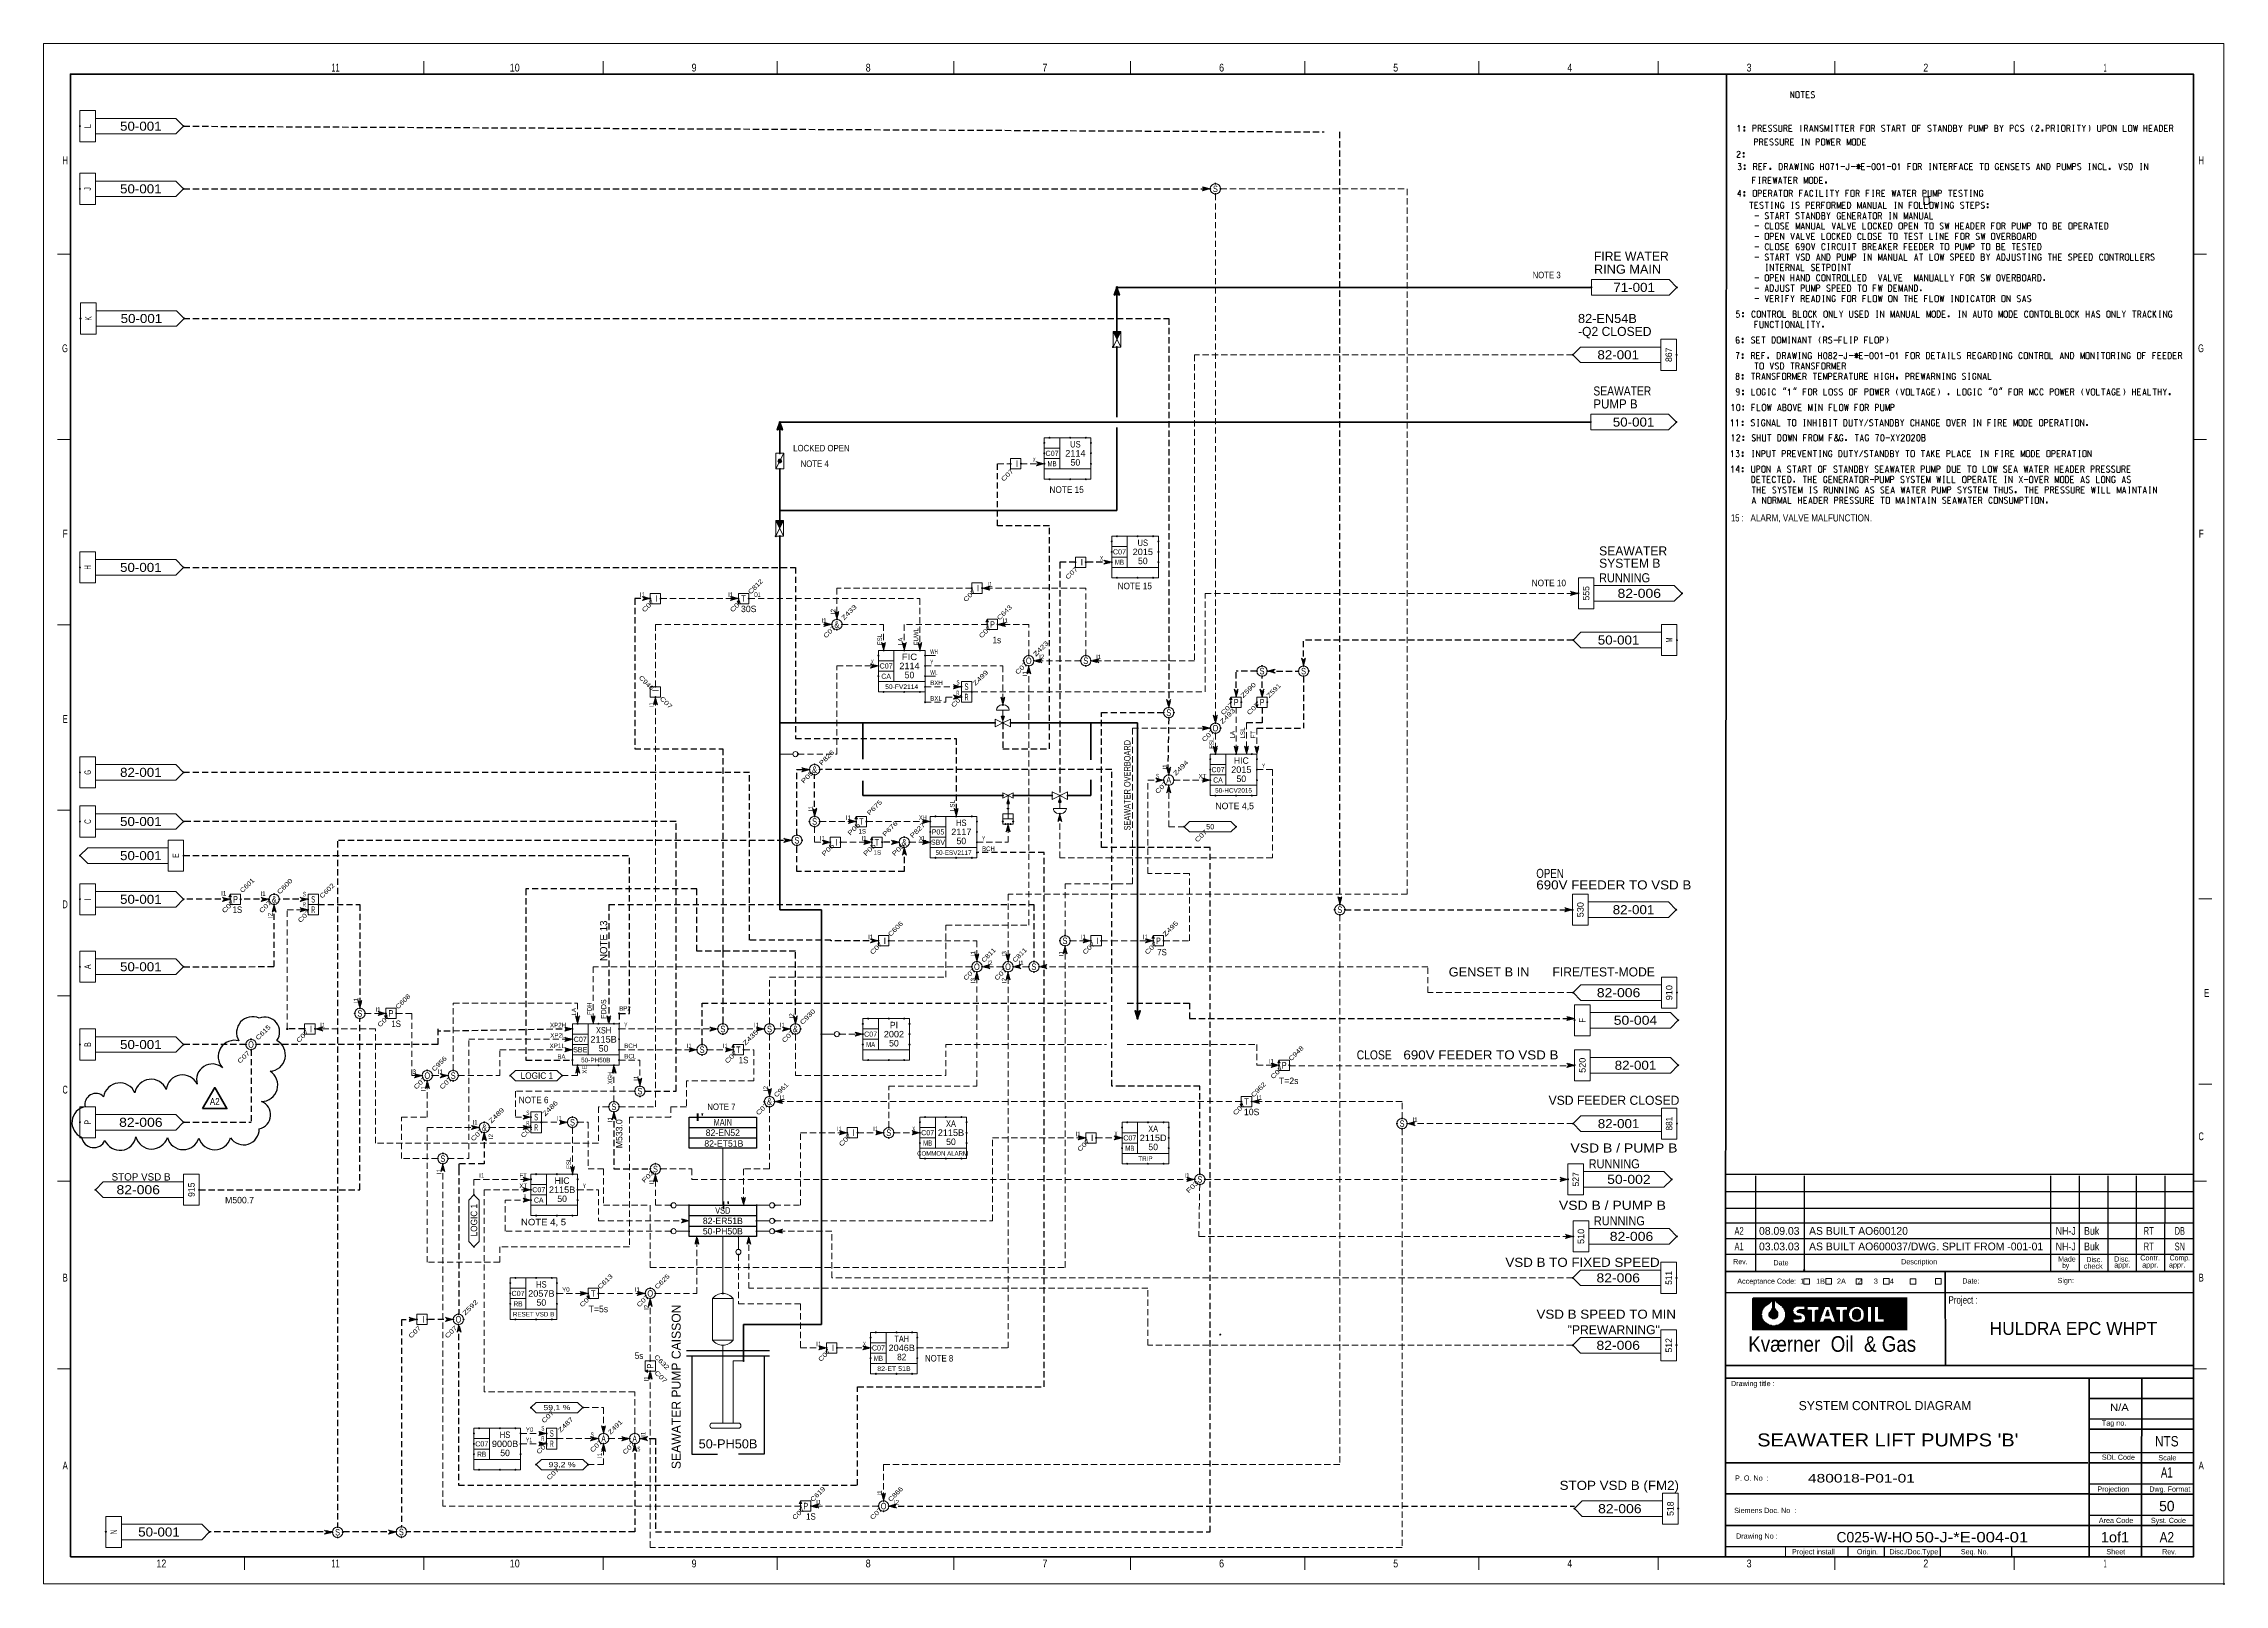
# Model space of a CAD drawing. Header units: millimetres. Extents: x 0 to 841, y 0 to 594.
import ezdxf
from ezdxf.enums import TextEntityAlignment as Align

# ---------------------------------------------------------------- set-up
doc = ezdxf.new("R2010")
doc.units = ezdxf.units.MM
doc.header["$LTSCALE"] = 0.8
doc.header["$PDMODE"] = 32
doc.header["$PDSIZE"] = 0.4
doc.linetypes.add('MEDIUM_DASHED', pattern=[4.5, 3, -1.5])
for name, color, linetype, lineweight in [('1', 7, 'Continuous', 13), ('12', 7, 'Continuous', 13), ('14', 7, 'MEDIUM_DASHED', 25), ('15', 7, 'Continuous', 13), ('18', 7, 'Continuous', 13), ('30', 7, 'Continuous', 35), ('34', 7, 'Continuous', 25), ('40', 7, 'Continuous', 13), ('43', 7, 'Continuous', 13), ('46', 7, 'MEDIUM_DASHED', 13), ('47', 7, 'Continuous', 13), ('48', 7, 'Continuous', 13), ('49', 7, 'Continuous', 13), ('50', 7, 'Continuous', 25), ('51', 7, 'Continuous', 25), ('9', 7, 'Continuous', 13)]:
    doc.layers.add(name, color=color, linetype=linetype, lineweight=lineweight)
for name, color, linetype in [('16', 7, 'Continuous'), ('2', 7, 'Continuous'), ('35', 7, 'Continuous'), ('45', 7, 'Continuous')]:
    doc.layers.add(name, color=color, linetype=linetype)

msp = doc.modelspace()

# ---------------------------------------------------------------- texts
at = {"layer": '1'}
for s, width, p in [('11', 0.65, (112.5776, 583.2346)), ('10', 0.85, (181.7362, 583.2346)), ('9', 0.85, (250.9055, 583.2346)), ('8', 0.85, (318.0638, 583.2346)), ('7', 0.85, (386.2244, 583.2346)), ('6', 0.85, (454.385, 583.2346)), ('5', 0.85, (521.5433, 583.2346)), ('4', 0.85, (588.7016, 583.2346)), ('3', 0.85, (657.8646, 583.2346)), ('2', 0.85, (726.0252, 583.2346)), ('1', 0.4, (795.1799, 583.2346)), ('12', 0.85, (45.415, 6.3543)), ('11', 0.65, (112.5776, 6.3543)), ('10', 0.85, (181.7362, 6.3543)), ('9', 0.85, (250.9055, 6.3543)), ('8', 0.85, (318.0638, 6.3543)), ('7', 0.85, (386.2244, 6.3543)), ('6', 0.85, (454.385, 6.3543)), ('5', 0.85, (521.5433, 6.3543)), ('4', 0.85, (588.7016, 6.3543)), ('3', 0.85, (657.8646, 6.3543)), ('2', 0.85, (726.0252, 6.3543)), ('1', 0.4, (795.1799, 6.3543))]:
    msp.add_text(s, height=3.02, dxfattribs=dict(at, width=width)).set_placement(p, align=Align.CENTER)
for s, width, p in [('H', 0.65, (9.3291, 547.4945)), ('H', 0.65, (833.2709, 547.4945)), ('G', 0.65, (9.3291, 475.0071)), ('G', 0.65, (833.2709, 475.0071)), ('F', 0.8, (9.3291, 403.526)), ('F', 0.8, (833.2709, 403.526)), ('E', 0.75, (9.3291, 332.0449)), ('D', 0.65, (9.3291, 260.5646)), ('E', 0.75, (835.3654, 226.3756)), ('C', 0.65, (9.3291, 189.0835)), ('C', 0.65, (833.2709, 171.0835)), ('B', 0.75, (9.3291, 116.5961)), ('B', 0.75, (833.2709, 116.5961)), ('A', 0.75, (9.3291, 44.1087)), ('A', 0.75, (833.2709, 44.1087))]:
    msp.add_text(s, height=3.02, dxfattribs=dict(at, width=width)).set_placement(p, align=Align.RIGHT)
for s, height, width, p in [('Made', 2.013, 0.8, (777.0953, 124.2937)), ('Disc.', 2.013, 0.9, (787.9386, 124.0717)), ('Disc.', 2.013, 0.9, (798.6913, 124.2929)), ('Comp.', 2.013, 0.8, (820.0591, 124.7354)), ('Rev.', 2.013, 0.8, (651.7496, 123.2803)), ('Date', 2.013, 0.9, (667.2386, 122.8402)), ('Date:', 2.013, 0.9, (740.0945, 115.8173)), ('Sign:', 2.013, 0.9, (776.8646, 115.9827)), ('by', 2.013, 0.75, (778.6441, 121.7756)), ('check', 2.013, 0.95, (786.9811, 121.5543)), ('Project :', 2.867, 0.8, (734.7843, 108.074)), ('Kværner  Oil  & Gas', 6.013, 0.9, (657.5551, 89.4992)), ('N/A', 2.813, 1.15, (797.1079, 66.6598)), ('480018-P01-01', 3.313, 1.35, (680.5795, 39.085)), ('SDL Code', 2.013, 0.9, (793.9449, 47.8362)), ('Scale', 2.013, 0.95, (815.7315, 47.6323)), ('P. O. No  :', 2.013, 0.95, (652.463, 39.7906)), ('Dwg. Format', 2.013, 0.9, (812.2228, 35.5512)), ('Syst. Code', 2.013, 0.9, (812.8496, 23.4693)), ('Seq. No.', 2.013, 0.85, (739.552, 11.3882)), ('Sheet', 2.013, 0.95, (795.6843, 11.3882)), ('Rev.', 2.013, 0.8, (817.2346, 11.3882))]:
    msp.add_text(s, height=height, dxfattribs=dict(at, width=width)).set_placement(p)
for s, p in [('Contr.', (808.7598, 124.7354)), ('Acceptance Code:  1      1B      2A      2      3      4  ', (653.2976, 115.7339)), ('Description', (716.4953, 123.2244)), ('appr.', (798.6913, 121.9969)), ('appr.', (809.4898, 121.9969)), ('appr.', (819.8315, 121.9969)), ('Drawing title :', (650.8654, 76.2567)), ('Tag no.', (793.9409, 61.0378)), ('Projection', (792.1756, 35.5512)), ('Siemens Doc. No  :', (652.111, 27.315)), ('Area Code', (792.7646, 23.4693)), ('Drawing No :', (652.8472, 17.4291)), ('Project install', (674.3984, 11.3882)), ('Origin.', (699.4575, 11.3882)), ('Disc./Doc.Type', (711.9866, 11.3882))]:
    msp.add_text(s, height=2.013, dxfattribs=at).set_placement(p)
at = {"layer": '12'}
for s, width, p in [('NOTE 3', 0.9, (574.3291, 503.5189)), ('NOTE 4', 0.9, (292, 430.7496)), ('NOTE 15', 0.95, (388, 420.7496)), ('NOTE 10', 0.95, (574, 384.7496)), ('NOTE 15', 0.95, (414.2693, 383.5906)), ('1s', 0.95, (366, 362.7496)), ('LOGIC 1', 0.95, (184, 194.7496)), ('NOTE 7', 0.9, (256, 182.7496)), ('NOTE 4, 5', 1.1, (184.1575, 138.2772)), ('5s', 0.95, (228, 86.7496)), ('NOTE 8', 0.9, (340, 85.7496))]:
    msp.add_text(s, height=2.5, dxfattribs=dict(at, width=width)).set_placement(p)
for s, height, width, p in [('LOCKED OPEN', 2.5, 0.9, (300, 436.7496)), ('MAIN', 2.5, 0.85, (262, 176.7496)), ('VSD', 2.5, 0.75, (261.9921, 142.7496)), ('A', 2.5, 0.6, (215.9921, 54.7496)), ('A', 2.5, 0.6, (227.9921, 54.7496)), ('50-PH50B', 3.5, 1.05, (264, 52.2504))]:
    msp.add_text(s, height=height, dxfattribs=dict(at, width=width)).set_placement(p, align=Align.CENTER)
at = {"layer": '12', "width": 0.85}
msp.add_text('SEAWATER OVERBOARD', height=2.5, rotation=90, dxfattribs=at).set_placement((419.2504, 307.9921), align=Align.CENTER)
at = {"layer": '12'}
for s, p in [('NOTE 4,5', (452, 298.7496)), ('T=2s', (476.5197, 192.7496)), ('82-ET51B', (254.8661, 168.5921))]:
    msp.add_text(s, height=2.5, dxfattribs=at).set_placement(p)
for s, height, p in [('NOTE 13', 2.8, (217.4, 248)), ('SEAWATER PUMP CAISSON', 3.5, (245.7496, 76))]:
    msp.add_text(s, height=height, rotation=90, dxfattribs=at).set_placement(p, align=Align.CENTER)
for s, p in [('82-EN52', (262, 172.7496)), ('50-PH50B', (262, 134.7496)), ('82-ER51B', (262, 138.7496)), ('T=5s', (213.9921, 104.7496))]:
    msp.add_text(s, height=2.5, dxfattribs=at).set_placement(p, align=Align.CENTER)
at = {"layer": '12', "width": 0.95}
msp.add_text('LOGIC 1', height=2.5, rotation=90, dxfattribs=at).set_placement((167.2504, 134))
at = {"layer": '2'}
for s, height, width, p in [('A2', 3, 0.7, (653.9996, 134.622)), ('NH-J', 3, 0.85, (780, 134.622)), ('Buk', 3, 0.85, (790, 134.622)), ('RT', 3, 0.7, (812, 134.622)), ('DB', 3, 0.65, (824, 134.622)), ('A1', 3, 0.6, (653.9996, 128.622)), ('NH-J', 3, 0.85, (780, 128.622)), ('Buk', 3, 0.85, (790, 128.622)), ('RT', 3, 0.7, (812, 128.622)), ('SN', 3, 0.65, (824, 128.622)), ('NTS', 4, 0.85, (818.9862, 53)), ('A1', 4, 0.7, (819, 41)), ('1of1', 4, 1.05, (799, 16)), ('A2', 4, 0.85, (819, 16))]:
    msp.add_text(s, height=height, dxfattribs=dict(at, width=width)).set_placement(p, align=Align.CENTER)
for s, height, p in [('08.09.03', 3, (669.5, 134.622)), ('03.03.03', 3, (669.5, 128.622)), ('HULDRA EPC WHPT', 5, (782.9827, 96)), ('50', 4, (819, 28))]:
    msp.add_text(s, height=height, dxfattribs=at).set_placement(p, align=Align.CENTER)
for s, height, p in [('AS BUILT AO600120', 3, (681, 134.622)), ('AS BUILT AO600037/DWG. SPLIT FROM -001-01', 3, (681, 128.622)), ('SYSTEM CONTROL DIAGRAM', 3.5, (677, 67))]:
    msp.add_text(s, height=height, dxfattribs=at).set_placement(p)
for s, height, width, p in [("SEAWATER LIFT PUMPS 'B'", 5, 1.15, (661, 53)), ('50-J-*E-004-01', 4, 1.2, (722, 16))]:
    msp.add_text(s, height=height, dxfattribs=dict(at, width=width)).set_placement(p)
msp.add_text('C025-W-HO', height=4, dxfattribs=at).set_placement((721, 16), align=Align.RIGHT)
at = {"layer": '35'}
for s, width, p in [('15 :', 0.8, (650.8803, 409.7189)), ('ALARM, VALVE MALFUNCTION.', 0.85, (658.3866, 409.7189))]:
    msp.add_text(s, height=2.75, dxfattribs=dict(at, width=width)).set_placement(p)
at = {"layer": '43'}
msp.add_text('FIRE WATER', height=3.5, dxfattribs=at).set_placement((598.0142, 510.2504))
for s, width, p in [('RING MAIN', 1.05, (598.0142, 505.2504)), ('SEAWATER', 0.85, (597.8047, 458.3016)), ('PUMP B', 0.95, (597.8047, 453.3016))]:
    msp.add_text(s, height=3.5, dxfattribs=dict(at, width=width)).set_placement(p)
at = {"layer": '43', "width": 1.1}
for s, p in [('71-001', (613.5142, 498.2504)), ('50-001', (613.3047, 446.3016))]:
    msp.add_text(s, height=3.5, dxfattribs=at).set_placement(p, align=Align.CENTER)
at = {"layer": '45'}
for s, width, p in [('X', 0.6, (381.5079, 432.626)), ('X', 0.6, (407.5079, 394.626)), ('O1', 0.65, (274, 380.6252)), ('X', 0.6, (319.0669, 354.626)), ('WH', 0.6, (342, 358.6252)), ('Y', 0.6, (342, 354.6252)), ('WL', 0.65, (342, 350.6252)), ('BXH', 0.8, (342, 346.6252)), ('S', 0.6, (352.1102, 346.8417)), ('BXL', 0.85, (342, 340.6252)), ('R', 0.55, (352.0315, 342.6685)), ('S', 0.6, (429.0551, 310.626)), ('XT', 0.85, (445.5079, 310.626)), ('Y', 0.6, (470, 314.6252)), ('XH', 0.75, (337.6378, 294.626)), ('1S', 0.85, (314.3346, 289.3213)), ('XL', 0.8, (337.6378, 286.626)), ('Y', 0.6, (362, 286.6252)), ('1S', 0.85, (320.1614, 281.1598)), ('BCH', 0.8, (362, 282.6252)), ('S', 0.6, (100, 265.1252)), ('R', 0.55, (100, 261.1252)), ('BP2', 0.85, (222, 221.0244)), ('XP2H', 0.85, (195.3228, 214.626)), ('XP2L', 0.95, (195.4016, 210.626)), ('Y', 0.6, (224, 214.6252)), ('XP1L', 0.95, (195.1654, 206.626)), ('BA', 0.8, (198.1732, 202.511)), ('BCH', 0.8, (224, 206.6252)), ('BCL', 0.85, (224, 202.6252)), ('S', 0.6, (186.2047, 180.7787)), ('R', 0.55, (186.2047, 176.763)), ('X', 0.6, (335.0669, 174.626)), ('X', 0.6, (413.0669, 172.626)), ('XT', 0.85, (183.5079, 152.626)), ('FT', 0.9, (183.5079, 156.626)), ('Y', 0.6, (208, 152.6252)), ('X', 0.6, (185.0669, 148.626)), ('Y0', 0.85, (200, 112.6252)), ('X', 0.6, (316.0669, 91.626)), ('Y0', 0.85, (186, 58.6252)), ('S', 0.6, (192, 59.1252)), ('Y1', 0.7, (186, 54.6252)), ('R', 0.55, (192, 55.1252)), ('S', 0.6, (211.0551, 56.626)), ('S', 0.6, (229.0276, 51.1252))]:
    msp.add_text(s, height=1.75, dxfattribs=dict(at, width=width)).set_placement(p)
for s, p in [('I1', (230.0157, 380.626)), ('I1', (264.0157, 380.626)), ('I1', (364, 384.6252)), ('I1', (300.0157, 370.626)), ('I1', (370, 370.6252)), ('I2', (384, 356.6252)), ('I1', (406, 356.6252)), ('I1', (309.4307, 294.626)), ('I1', (299.4307, 286.626)), ('I1', (315.4307, 286.626)), ('I1', (68.4724, 265.4126)), ('I1', (83.6535, 265.3346)), ('I1', (318.0157, 248.626)), ('I1', (400.0157, 248.626)), ('I1', (424.0157, 248.626)), ('I2', (364, 238.6252)), ('I1', (376, 238.6252)), ('I1', (128.0157, 220.626)), ('I1', (106.6882, 214.6252)), ('I1', (274.0157, 214.626)), ('I1', (284.0157, 214.626)), ('I1', (248.0157, 206.626)), ('I1', (262.0157, 206.626)), ('I1', (472.5354, 200.626)), ('I3', (141.6378, 196.626)), ('I1', (152.0157, 196.626)), ('I1', (284, 186.6252)), ('I1', (468, 186.6252)), ('I1', (165.4173, 177.078)), ('I1', (198.0157, 178.626)), ('I1', (528, 178.1173)), ('I1', (306.0157, 174.626)), ('I1', (320.0157, 174.626)), ('I1', (398.0157, 172.626)), ('I1', (168.0157, 156.626)), ('I1', (440.0157, 156.626)), ('I1', (228.0157, 112.626)), ('I1', (298.0157, 91.626)), ('I1', (298, 30.6252)), ('I2', (328, 30.6252))]:
    msp.add_text(s, height=1.75, dxfattribs=at).set_placement(p)
for s, p in [('I2', (305.3748, 374)), ('I1', (379.374, 350.0157)), ('I1', (235.374, 338.0157)), ('I1', (433.3748, 314)), ('I1', (296.7898, 298)), ('I2', (88.3031, 256.7717)), ('I1', (359.3748, 242)), ('I3', (371.3748, 242)), ('I1', (393.374, 242.0157)), ('I3', (359.374, 231.6378)), ('I2', (371.374, 231.6378)), ('I1', (121.3748, 224)), ('I2', (289.3748, 218)), ('I1', (229.3748, 194)), ('I1', (147.374, 190.0157)), ('I1', (147.374, 190.0157)), ('I2', (279.3748, 190)), ('I1', (219.374, 178.0157)), ('I2', (173.3787, 171.4961)), ('I1', (153.374, 158.0157)), ('I1', (235.374, 154.0157)), ('I2', (233.374, 105.6378)), ('I1', (233.374, 78.0157)), ('I1', (232.1315, 56.6457)), ('I1', (215.374, 48.522)), ('I1', (323.3748, 34))]:
    msp.add_text(s, height=1.75, rotation=90, dxfattribs=at).set_placement(p)
for s, width, p in [('FSL', 0.9, (323.3748, 362)), ('LA', 0.85, (331.3748, 362)), ('FUWL', 0.8, (337.3748, 362)), ('LA', 0.85, (459.3748, 326)), ('LSL', 0.9, (463.3748, 326)), ('FT', 0.9, (467.3748, 326)), ('FSL', 0.9, (451.3748, 322)), ('LSL', 0.9, (351.3748, 298)), ('LA', 0.85, (205.3748, 219.1811)), ('FDH', 0.8, (211.3748, 219.4173)), ('XE', 0.8, (209.5205, 196.7717)), ('XGH', 0.75, (219.374, 192.7323)), ('FSL', 0.9, (203.3748, 160))]:
    msp.add_text(s, height=1.75, rotation=90, dxfattribs=dict(at, width=width)).set_placement(p)
at = {"layer": '46'}
for s, height, p in [('FDDS', 2, (217.0031, 217.9307)), ('M533.0', 2.5, (223.2504, 168))]:
    msp.add_text(s, height=height, rotation=90, dxfattribs=at).set_placement(p)
at = {"layer": '46', "width": 0.95}
msp.add_text('NOTE 6', height=2.5, dxfattribs=at).set_placement((183.2913, 185.3638))
at = {"layer": '46', "width": 1.95}
for p in [(253, 178.5), (263, 144.5)]:
    msp.add_text("I'", height=3, dxfattribs=at).set_placement(p, align=Align.CENTER)
at = {"layer": '46'}
msp.add_text('M500.7', height=2.5, dxfattribs=at).set_placement((70, 146.7496))
at = {"layer": '48'}
for s, width, p in [('S', 0.55, (355.9921, 344.7496)), ('R', 0.5, (356, 340.7496)), ('S', 0.55, (103.9921, 262.7496)), ('R', 0.5, (104, 258.7496)), ('S', 0.55, (189.9921, 178.7496)), ('R', 0.5, (190, 174.7496)), ('S', 0.55, (195.9921, 56.7496)), ('R', 0.5, (196, 52.7496))]:
    msp.add_text(s, height=2.5, dxfattribs=dict(at, width=width)).set_placement(p, align=Align.CENTER)
at = {"layer": '49'}
for s, width, p in [('50-001', 1.1, (37.5, 560.411)), ('50-001', 1.1, (37.5, 536.2504)), ('50-001', 1.1, (37.7268, 486.248)), ('82-001', 1.1, (607.3709, 472.2504)), ('50-001', 1.1, (37.5, 390.2504)), ('82-006', 1.15, (615.5, 380.2504)), ('50-001', 1.1, (607.5157, 362.2504)), ('82-001', 1.1, (37.5, 311.215)), ('50-001', 1.1, (37.5, 292.2504)), ('50-001', 1.1, (37.5, 279.1008)), ('50-001', 1.1, (37.5, 262.2504)), ('82-001', 1.1, (613.2795, 258.2504)), ('50-001', 1.1, (37.5, 236.2504)), ('82-006', 1.15, (607.5157, 226.2504)), ('50-004', 1.15, (614.0354, 215.6047)), ('50-001', 1.1, (37.5, 206.2504)), ('82-001', 1.1, (614.0354, 198.2504)), ('82-006', 1.15, (37.5, 176.2504)), ('82-001', 1.1, (607.5157, 175.7425)), ('82-006', 1.15, (36.5, 150.2504)), ('50-002', 1.15, (611.5, 154.2504)), ('82-006', 1.15, (612.5, 132.2488)), ('82-006', 1.15, (607.3677, 116.2504)), ('82-006', 1.15, (607.3677, 90.2504)), ('82-006', 1.15, (608.0079, 27.2504)), ('50-001', 1.1, (44.5, 18.2504))]:
    msp.add_text(s, height=3.5, dxfattribs=dict(at, width=width)).set_placement(p, align=Align.CENTER)
for s, width, p in [('L', 0.7, (18.2504, 562.1591)), ('J', 0.65, (18.2504, 537.9984)), ('K', 0.6, (18.4772, 487.9961)), ('H', 0.55, (18.2504, 391.9984)), ('M', 0.55, (628.2661, 363.9906)), ('G', 0.55, (18.2504, 312.9626)), ('C', 0.6, (18.2504, 293.998)), ('E', 0.65, (52.2504, 280.8488)), ('530', 1.05, (594.0299, 259.9992)), ('A', 0.65, (18.2504, 237.9894)), ('910', 1.05, (628.2661, 227.9992)), ('F', 0.65, (594.7858, 217.3528)), ('B', 0.65, (18.2504, 207.998)), ('520', 1.05, (594.7858, 199.9984)), ('P', 0.65, (18.2504, 177.998)), ('881', 0.95, (628.2661, 177.4917)), ('510', 1.05, (594.2504, 133.9976)), ('511', 0.95, (628.1181, 117.9996)), ('N', 0.6, (28.2504, 20))]:
    msp.add_text(s, height=2.5, rotation=90, dxfattribs=dict(at, width=width)).set_placement(p, align=Align.CENTER)
for s, width, p in [('82-EN54B', 1.05, (591.8709, 486.2504)), ('RUNNING', 0.9, (600, 386.2504)), ('OPEN', 0.8, (575.7795, 272.2504)), ('690V FEEDER TO VSD B', 1.1, (575.7795, 267.8055)), ('GENSET B IN', 1.05, (542, 234.2504)), ('CLOSE', 0.85, (506.5197, 202.2504)), ('690V FEEDER TO VSD B', 1.1, (524.5197, 202.2504)), ('VSD B / PUMP B', 1.15, (588.9528, 166.3417)), ('RUNNING', 0.9, (596, 160.2504)), ('VSD B / PUMP B', 1.15, (584.5079, 144.2488)), ('RUNNING', 0.9, (598, 138.2488)), ('VSD B TO FIXED SPEED', 1.1, (563.8677, 122.2504)), ('VSD B SPEED TO MIN', 1.1, (575.8677, 102.2504)), ('STOP VSD B (FM2)', 1.1, (584.7685, 36.2504))]:
    msp.add_text(s, height=3.5, dxfattribs=dict(at, width=width)).set_placement(p)
for s, height, p in [('-Q2 CLOSED', 3.5, (591.8709, 481.2504)), ('SEAWATER ', 3.5, (600, 396.6244)), ('SYSTEM B', 3.5, (600, 391.8748)), ('FIRE/TEST-MODE', 3.5, (582.0157, 234.2504)), ('VSD FEEDER CLOSED', 3.5, (580.5236, 184.7425)), ('STOP VSD B', 2.835, (26.2205, 155.5433)), ('"PREWARNING"', 3.5, (587.8677, 96.2504))]:
    msp.add_text(s, height=height, dxfattribs=at).set_placement(p)
for s, p in [('867', (628.1213, 474)), ('555', (596.2504, 381.9996)), ('I', (18.2504, 263.9984)), ('915', (58.2504, 152)), ('527', (592.2504, 155.9988)), ('512', (628.1181, 91.9988)), ('518', (628.7583, 28.9996))]:
    msp.add_text(s, height=2.5, rotation=90, dxfattribs=at).set_placement(p, align=Align.CENTER)
at = {"layer": '50'}
for s, height, width, p in [('S', 2.5, 0.75, (452, 536.7496)), ('US', 2.5, 0.8, (397.9909, 438.2496)), ('C07', 2, 0.9, (389, 435)), ('MB', 2, 0.7, (389, 431)), ('2114', 2.5, 1.05, (398, 434.7496)), ('C07', 2, 0.9, (415, 397)), ('2015', 2.5, 1.05, (424, 396.7496)), ('US', 2.5, 0.8, (423.9909, 400.2496)), ('MB', 2, 0.7, (415, 393)), ('T', 2.5, 0.85, (270, 378.7496)), ('&', 2.5, 0.75, (305.9996, 368.7496)), ('P', 2.5, 0.75, (366, 368.7496)), ('C07', 2, 0.9, (325, 353)), ('2114', 2.5, 1.05, (334, 352.7496)), ('FIC', 2.5, 1.1, (334.0004, 356.2496)), ('O', 2.5, 0.75, (380, 354.7496)), ('S', 2.5, 0.75, (402, 354.7496)), ('CA', 2, 0.8, (324.9929, 349)), ('50-FV2114', 1.75, 1.1, (331, 345.1252)), ('S', 2.5, 0.75, (470, 350.7496)), ('S', 2.5, 0.75, (486, 350.7496)), ('S', 2.5, 0.75, (434, 334.7496)), ('P', 2.5, 0.75, (460, 338.7496)), ('P', 2.5, 0.75, (470, 338.7496)), ('O', 2.5, 0.75, (452, 328.7496)), ('&', 2.5, 0.75, (297.4154, 312.7496)), ('A', 2.5, 0.85, (433.9988, 308.7496)), ('C07', 2, 0.9, (453, 313)), ('2015', 2.5, 1.05, (462, 312.7496)), ('CA', 2, 0.8, (452.9929, 309)), ('50-HCV2015', 1.75, 1.05, (459, 305.1252)), ('S', 2.5, 0.75, (297.415, 292.7496)), ('T', 2.5, 0.85, (315.415, 292.7496)), ('HS', 2.5, 0.8, (353.9909, 292.2496)), ('S', 2.5, 0.75, (290.5606, 285.4945)), ('T', 2.5, 0.85, (321.415, 284.7496)), ('&', 2.5, 0.75, (332.0004, 284.7496)), ('SBV', 2, 0.85, (344.9933, 285)), ('P05', 2, 0.95, (345, 289)), ('2117', 2.5, 1.05, (354, 288.7496)), ('50-ESV2117', 1.75, 1.05, (351, 281.1252)), ('1S', 2.5, 0.9, (74.7311, 258.7496)), ('P', 2.5, 0.75, (74, 262.7496)), ('&', 2.5, 0.75, (88.928, 262.7496)), ('S', 2.5, 0.75, (500, 258.7496)), ('S', 2.5, 0.75, (394, 246.7496)), ('P', 2.5, 0.75, (430, 246.7496)), ('7S', 2.5, 0.9, (431.4083, 242.3717)), ('O', 2.5, 0.75, (360, 236.7496)), ('O', 2.5, 0.75, (372, 236.7496)), ('S', 2.5, 0.75, (382, 236.7496)), ('S', 2.5, 0.75, (122, 218.7496)), ('P', 2.5, 0.75, (134, 218.7496)), ('1S', 2.5, 0.9, (135.9909, 214.7496)), ('C07', 2, 0.9, (207, 209)), ('2115B', 2.5, 1.05, (216, 208.7496)), ('XSH', 2.5, 0.85, (216, 212.2496)), ('S', 2.5, 0.75, (262, 212.7496)), ('S', 2.5, 0.75, (280, 212.7496)), ('&', 2.5, 0.75, (289.9988, 212.7496)), ('C07', 2, 0.9, (319, 211)), ('2002', 2.5, 1.05, (328, 210.7496)), ('O', 2.5, 0.75, (80, 206.7496)), ('SBE', 2, 0.85, (206.9996, 205)), ('50-PH50B', 1.75, 1.05, (213, 201.1252)), ('S', 2.5, 0.75, (254, 204.7496)), ('T', 2.5, 0.85, (268, 204.7496)), ('1S', 2.5, 0.9, (269.9909, 200.7496)), ('MA', 2, 0.7, (318.9929, 207)), ('O', 2.5, 0.75, (148, 194.7496)), ('S', 2.5, 0.75, (158, 194.7496)), ('P', 2.5, 0.75, (478.5197, 198.7496)), ('A2', 2.73, 0.85, (66.0169, 184.6346)), ('S', 2.5, 0.75, (220, 182.7496)), ('S', 2.5, 0.75, (230, 188.7496)), ('&', 2.5, 0.75, (279.9988, 184.7496)), ('T', 2.5, 0.85, (464, 184.7496)), ('&', 2.5, 0.75, (169.9996, 174.7496)), ('S', 2.5, 0.75, (204, 176.7496)), ('XA', 2.5, 0.85, (349.9913, 176.2496)), ('XA', 2.5, 0.85, (427.9913, 174.2496)), ('S', 2.5, 0.75, (524, 176.2417)), ('S', 2.5, 0.75, (326, 172.7496)), ('C07', 2, 0.9, (341, 173)), ('MB', 2, 0.7, (341, 169)), ('2115B', 2.5, 1.05, (350, 172.7496)), ('C07', 2, 0.9, (419, 171)), ('MB', 2, 0.7, (419, 167)), ('2115D', 2.5, 1.05, (427.9913, 170.7496)), ('S', 2.5, 0.75, (154, 162.7496)), ('S', 2.5, 0.75, (236, 158.7496)), ('COMMON ALARM', 1.75, 0.8, (346.7654, 165.1252)), ('C07', 2, 0.9, (191, 151)), ('2115B', 2.5, 1.05, (200, 150.7496)), ('S', 2.5, 0.75, (446, 154.7496)), ('CA', 2, 0.8, (190.9929, 147)), ('C07', 2, 0.9, (183, 111)), ('2057B', 2.5, 1.05, (192, 110.7496)), ('HS', 2.5, 0.8, (191.9909, 114.2496)), ('T', 2.5, 0.85, (212, 110.7496)), ('O', 2.5, 0.75, (234, 110.7496)), ('O', 2.5, 0.75, (160, 100.7496)), ('RB', 2, 0.75, (183, 107)), ('TAH', 2.5, 0.85, (331, 93.2496)), ('C07', 2, 0.9, (322, 90)), ('MB', 2, 0.7, (322, 86)), ('2046B', 2.5, 1.05, (331, 89.7496)), ('82', 2.5, 0.95, (330.9996, 86.2496)), ('82-ET 51B', 1.75, 1.15, (328, 82.1252)), ('59,1 %', 2, 1.25, (198, 67)), ('C07', 2, 0.9, (169, 53)), ('RB', 2, 0.75, (169, 49)), ('9000B', 2.5, 1.05, (178, 52.7496)), ('HS', 2.5, 0.8, (177.9909, 56.2496)), ('93,2 %', 2, 1.25, (200, 45)), ('P', 2.5, 0.75, (294, 28.7496)), ('1S', 2.5, 0.9, (295.9909, 24.7496)), ('O', 2.5, 0.75, (324, 28.7496)), ('S', 2.5, 0.75, (113.4079, 18.6598)), ('S', 2.5, 0.75, (138, 18.7496))]:
    msp.add_text(s, height=height, dxfattribs=dict(at, width=width)).set_placement(p, align=Align.CENTER)
for s, rotation, width, p in [('C07', 45, 1.3, (374.2967, 428.9589)), ('C07', 45, 1.3, (399.092, 391.1597)), ('C07', 45, 1.3, (235.7345, 378.4975)), ('C07', 45, 1.3, (269.7345, 378.4975)), ('C07', 45, 1.3, (359.7345, 382.4975)), ('C07', 45, 1.3, (305.7345, 368.4975)), ('C07', 45, 1.3, (365.7345, 368.4975)), ('C07', 45, 1.3, (379.7345, 354.4975)), ('C07', 315, 1.3, (241.4613, 337.3001)), ('C07', 45, 1.3, (355.0274, 341.7904)), ('C07', 45, 1.3, (459.029, 338.8613)), ('C07', 45, 1.3, (469.0794, 338.8613)), ('C07', 45, 1.3, (451.7345, 328.4975)), ('P826', 45, 1.3, (305.1495, 320.4975)), ('P05', 45, 1.35, (297.1495, 312.4975)), ('C07', 45, 1.3, (433.7345, 308.4975)), ('P05', 45, 1.35, (315.1495, 292.4975)), ('C07', 45, 1.3, (449.0274, 289.7904)), ('P05', 45, 1.35, (305.1495, 284.4975)), ('P05', 45, 1.35, (321.1495, 284.4975)), ('P05', 45, 1.35, (332.2211, 284.4975)), ('C07', 45, 1.3, (73.703, 262.4975)), ('C07', 45, 1.3, (73.7345, 262.4975)), ('C07', 45, 1.3, (88.1124, 262.4975)), ('C07', 45, 1.3, (103.0274, 258.7668)), ('C07', 45, 1.3, (323.7345, 246.4975)), ('C07', 45, 1.3, (405.7345, 246.4975)), ('C07', 45, 1.3, (429.7345, 246.4975)), ('C07', 45, 1.3, (359.7345, 236.4975)), ('C07', 45, 1.3, (371.7345, 236.4975)), ('C07', 45, 1.3, (133.7345, 218.4975)), ('C615', 45, 1.25, (87.7345, 214.4975)), ('C07', 45, 1.3, (102.4227, 212.4975)), ('C07', 45, 1.3, (289.7345, 212.4975)), ('C07', 45, 1.3, (79.7345, 204.4975)), ('C07', 45, 1.3, (267.7345, 204.4975)), ('C07', 45, 1.3, (147.7345, 194.4975)), ('C07', 45, 1.3, (157.7345, 194.4975)), ('C07', 45, 1.3, (478.2542, 198.4975)), ('C07', 45, 1.3, (279.7345, 184.4975)), ('C07', 45, 1.3, (463.7345, 184.4975)), ('C07', 45, 1.3, (189.0274, 175.7904)), ('C07', 45, 1.3, (169.7345, 174.4975)), ('C07', 45, 1.3, (311.7345, 172.4975)), ('C07', 45, 1.3, (403.7345, 170.4975)), ('F03', 45, 1.4, (235.7345, 158.4975)), ('F03', 45, 1.4, (445.7345, 154.4975)), ('Z592', 45, 1.35, (167.7345, 108.4975)), ('C07', 45, 1.3, (211.7345, 110.4975)), ('C07', 45, 1.3, (233.7345, 110.4975)), ('C07', 45, 1.3, (145.7345, 98.4975)), ('C07', 45, 1.3, (159.7345, 98.4975)), ('C07', 45, 1.3, (303.7345, 89.4975)), ('C07', 315, 1.3, (239.4613, 77.3001)), ('C07', 45, 1.3, (197.0274, 65.7904)), ('C07', 45, 1.3, (195.0274, 53.7904)), ('C07', 45, 1.3, (215.7345, 54.4975)), ('C07', 45, 1.3, (228.2833, 53.7014)), ('C07', 45, 1.3, (199.0274, 43.7904)), ('C07', 45, 1.3, (293.7345, 28.4975)), ('C07', 45, 1.3, (323.7345, 28.4975))]:
    msp.add_text(s, height=1.75, rotation=rotation, dxfattribs=dict(at, width=width)).set_placement(p, align=Align.RIGHT)
for s, height, p in [('I', 2.5, (375.4604, 430.7496)), ('50', 2.5, (398, 431.2496)), ('50', 2.5, (424, 393.2496)), ('I', 2.5, (400.4604, 392.7496)), ('I', 2.5, (236.4604, 378.7496)), ('I', 2.5, (360.4604, 382.7496)), ('30S', 2.5, (271.9913, 374.7496)), ('50', 2.5, (334, 349.2496)), ('HIC', 2.5, (462.0004, 316.2496)), ('50', 2.5, (462, 309.2496)), ('I', 2.5, (305.8753, 284.7496)), ('50', 2.5, (354, 285.2496)), ('50', 2, (450, 291)), ('I', 2.5, (324.4604, 246.7496)), ('I', 2.5, (406.4604, 246.7496)), ('I', 2.5, (103.1485, 212.7496)), ('PI', 2.5, (327.9996, 214.2496)), ('50', 2.5, (216, 205.2496)), ('50', 2.5, (328, 207.2496)), ('10S', 2.5, (465.9913, 180.7496)), ('I', 2.5, (312.4604, 172.7496)), ('50', 2.5, (350, 169.2496)), ('I', 2.5, (404.4604, 170.7496)), ('50', 2.5, (428, 167.2496)), ('TRIP', 1.75, (425, 163.1252)), ('HIC', 2.5, (200.0004, 154.2496)), ('50', 2.5, (200, 147.2496)), ('50', 2.5, (192, 107.2496)), ('I', 2.5, (146.4604, 100.7496)), ('RESET VSD B', 1.75, (189, 103.1252)), ('I', 2.5, (304.4604, 89.7496)), ('50', 2.5, (178, 49.2496))]:
    msp.add_text(s, height=height, dxfattribs=at).set_placement(p, align=Align.CENTER)
for s, rotation, width, p in [('C812', 45, 1.25, (272.7402, 381.5024)), ('Z433', 45, 1.35, (308.7402, 371.5024)), ('C643', 45, 1.25, (368.7402, 371.5024)), ('Z423', 45, 1.35, (382.7402, 357.5024)), ('C946', 315, 1.25, (229.4346, 349.3276)), ('Z499', 45, 1.35, (359.4472, 346.2094)), ('Z590', 45, 1.35, (462.7402, 341.5024)), ('Z591', 45, 1.25, (472.7402, 341.5024)), ('Z493', 45, 1.35, (454.7402, 331.5024)), ('Z494', 45, 1.35, (436.7402, 311.5024)), ('P675', 45, 1.3, (318.5921, 296.2307)), ('P676', 45, 1.3, (324.5913, 288.0858)), ('P827', 45, 1.3, (335.2268, 287.5024)), ('C601', 45, 1.2, (76.7402, 266.3685)), ('C600', 45, 1.3, (91.0709, 265.8173)), ('C602', 45, 1.25, (107.4472, 264.2094)), ('C606', 45, 1.25, (326.7402, 249.5024)), ('Z495', 45, 1.35, (432.7402, 249.5024)), ('C811', 45, 1.2, (362.7402, 239.5024)), ('C811', 45, 1.2, (374.7402, 239.5024)), ('C608', 45, 1.25, (136.7402, 221.5024)), ('C930', 45, 1.3, (292.7402, 215.5024)), ('Z435', 45, 1.35, (270.7402, 207.5024)), ('C956', 45, 1.25, (150.7402, 197.5024)), ('C948', 45, 1.25, (481.2598, 201.5024)), ('Z486', 45, 1.35, (193.4472, 180.2094)), ('C961', 45, 1.2, (282.7402, 187.5024)), ('C962', 45, 1.25, (466.7402, 187.5024)), ('Z489', 45, 1.35, (172.7402, 177.5024)), ('C613', 45, 1.25, (214.7402, 113.5024)), ('C625', 45, 1.25, (236.7402, 113.5024)), ('C632', 315, 1.25, (235.3811, 87.3811)), ('Z487', 45, 1.35, (199.4472, 58.2094)), ('Z491', 45, 1.25, (218.7402, 57.5024)), ('C619', 45, 1.25, (296.7402, 31.5024)), ('C866', 45, 1.25, (326.7402, 31.5024))]:
    msp.add_text(s, height=1.75, rotation=rotation, dxfattribs=dict(at, width=width)).set_placement(p)
msp.add_text('I', height=2.5, rotation=90, dxfattribs=at).set_placement((237.2504, 344.4604), align=Align.CENTER)
at = {"layer": '50', "width": 0.75}
msp.add_text('P', height=2.5, rotation=90, dxfattribs=at).set_placement((235.2504, 84), align=Align.CENTER)

# ---------------------------------------------------------------- linework, layer by layer
at = {"layer": '1'}
for p, q in [((146.6543, 587.2614), (146.6543, 582.2276)), ((215.8173, 587.2614), (215.8173, 582.2276)), ((282.9756, 587.2614), (282.9756, 582.2276)), ((351.1362, 587.2614), (351.1362, 582.2276)), ((419.2969, 587.2614), (419.2969, 582.2276)), ((486.4551, 587.2614), (486.4551, 582.2276)), ((553.6134, 587.2614), (553.6134, 582.2276)), ((622.7764, 587.2614), (622.7764, 582.2276)), ((690.937, 587.2614), (690.937, 582.2276)), ((760.1, 587.2614), (760.1, 582.2276)), ((10.3331, 512.7606), (5.3213, 512.7606)), ((834.2748, 512.7606), (829.263, 512.7606)), ((10.3331, 441.2795), (5.3213, 441.2795)), ((834.2748, 441.2795), (829.263, 441.2795)), ((10.3331, 369.7992), (5.3213, 369.7992)), ((10.3331, 298.3181), (5.3213, 298.3181)), ((836.3693, 264.1299), (831.3575, 264.1299)), ((10.3331, 226.8378), (5.3213, 226.8378)), ((836.3693, 192.6488), (831.3575, 192.6488)), ((10.3331, 155.3567), (5.3213, 155.3567)), ((834.2748, 155.3567), (829.263, 155.3567)), ((659.3874, 110.2827), (718.8394, 110.2827)), ((659.3874, 110.0874), (718.8394, 110.0874)), ((659.3874, 109.8913), (718.8394, 109.8913)), ((667.7228, 109.6953), (718.8394, 109.6953)), ((667.9315, 109.4992), (718.8394, 109.4992)), ((668.1394, 109.3039), (718.8394, 109.3039)), ((668.348, 109.1079), (718.8394, 109.1079)), ((668.5567, 108.9118), (718.8394, 108.9118)), ((668.7646, 108.7165), (718.8394, 108.7165)), ((668.9732, 108.5205), (718.8394, 108.5205)), ((669.1819, 108.3244), (718.8394, 108.3244)), ((669.3898, 108.1291), (718.8394, 108.1291)), ((669.5984, 108.1291), (718.8394, 108.1291)), ((669.8071, 107.9331), (718.8394, 107.9331)), ((670.015, 107.737), (718.8394, 107.737)), ((670.4323, 107.5409), (718.8394, 107.5409)), ((678.1425, 107.3457), (718.8394, 107.3457)), ((707.9409, 107.1496), (718.8394, 107.1496)), ((707.9409, 106.9535), (718.8394, 106.9535)), ((707.9409, 106.7583), (718.8394, 106.7583)), ((707.9409, 106.5622), (718.8394, 106.5622)), ((707.9409, 106.3661), (718.8394, 106.3661)), ((707.9409, 106.1701), (718.8394, 106.1701)), ((707.9409, 105.9748), (718.8394, 105.9748)), ((707.9409, 105.7787), (718.8394, 105.7787)), ((707.9409, 105.5827), (718.8394, 105.5827)), ((707.9409, 105.3874), (718.8394, 105.3874)), ((707.9409, 105.1913), (718.8394, 105.1913)), ((707.9409, 104.9953), (718.8394, 104.9953)), ((707.9409, 104.7992), (718.8394, 104.7992)), ((707.9409, 104.6039), (718.8394, 104.6039)), ((707.9409, 104.4079), (718.8394, 104.4079)), ((707.9409, 104.2118), (718.8394, 104.2118)), ((707.9409, 104.0165), (718.8394, 104.0165)), ((707.9409, 103.8205), (718.8394, 103.8205)), ((707.9409, 103.6244), (718.8394, 103.6244)), ((707.9409, 103.4283), (718.8394, 103.4283)), ((707.9409, 103.2331), (718.8394, 103.2331)), ((707.9409, 103.037), (718.8394, 103.037)), ((707.9409, 102.8409), (718.8394, 102.8409)), ((707.9409, 102.6457), (718.8394, 102.6457)), ((710.2339, 102.4496), (718.8394, 102.4496)), ((710.2339, 102.2535), (718.8394, 102.2535)), ((710.2339, 102.0583), (718.8394, 102.0583)), ((710.2339, 101.8622), (718.8394, 101.8622)), ((710.2339, 101.6661), (718.8394, 101.6661)), ((710.2339, 101.4701), (718.8394, 101.4701)), ((710.2339, 101.2748), (718.8394, 101.2748)), ((710.2339, 101.0787), (718.8394, 101.0787)), ((659.3874, 99.5118), (718.8394, 99.5118)), ((659.3874, 99.3165), (718.8394, 99.3165)), ((659.3874, 99.1205), (718.8394, 99.1205)), ((659.3874, 98.9244), (718.8394, 98.9244)), ((659.3874, 98.7283), (718.8394, 98.7283)), ((659.3874, 98.5331), (718.8394, 98.5331)), ((659.3874, 98.337), (718.8394, 98.337)), ((667.9315, 99.5118), (718.8394, 99.5118)), ((668.7646, 99.7079), (718.8394, 99.7079)), ((669.1819, 99.9039), (718.8394, 99.9039)), ((669.5984, 100.0992), (718.8394, 100.0992)), ((669.8071, 100.2953), (718.8394, 100.2953)), ((670.2236, 100.4913), (718.8394, 100.4913)), ((670.4323, 100.4913), (718.8394, 100.4913)), ((678.3504, 100.6874), (718.8394, 100.6874)), ((710.2339, 100.8827), (718.8394, 100.8827)), ((10.3331, 82.8693), (5.3213, 82.8693)), ((834.2748, 82.9244), (829.263, 82.9244)), ((77.4913, 10.3819), (77.4913, 5.348)), ((146.6543, 10.3819), (146.6543, 5.348)), ((215.8173, 10.3819), (215.8173, 5.348)), ((282.9756, 10.3819), (282.9756, 5.348)), ((351.1362, 10.3819), (351.1362, 5.348)), ((419.2969, 10.3819), (419.2969, 5.348)), ((486.4551, 10.3819), (486.4551, 5.348)), ((553.6134, 10.3819), (553.6134, 5.348)), ((622.7764, 10.3724), (622.7764, 5.348)), ((671.8921, 10.3819), (671.8921, 14.4087)), ((690.937, 10.3819), (690.937, 5.348)), ((760.1, 10.3819), (760.1, 5.348))]:
    msp.add_line(p, q, dxfattribs=at)
at = {"layer": '1', "lineweight": 35}
for p, q in [((648.7843, 84.1236), (649.148, 582.2276)), ((829.263, 157.3701), (829.263, 83.348)), ((829.2567, 120.4906), (648.8079, 120.4748)), ((733.5504, 120.2354), (733.589, 84.1906)), ((829.285, 79.2724), (648.8732, 79.2724)), ((789.0795, 22.4803), (789.0724, 79.2567)), ((809.2157, 34.5441), (809.2929, 79.2535)), ((829.285, 71.4606), (789.1134, 71.4606)), ((829.285, 59.648), (788.9921, 59.6331)), ((788.5559, 46.6299), (648.822, 46.6299)), ((829.285, 46.6252), (789.1685, 46.6252)), ((789.3409, 34.6961), (648.9969, 34.6969)), ((809.2157, 34.5441), (789.1685, 34.5441)), ((809.2157, 22.463), (809.2157, 34.5441)), ((829.2898, 34.5441), (809.2157, 34.5441)), ((829.2748, 22.463), (648.9717, 22.463)), ((789.0787, 10.3921), (789.0787, 22.4732)), ((809.2157, 10.3819), (809.2157, 22.463)), ((648.9504, 10.3819), (10.3331, 10.3819))]:
    msp.add_line(p, q, dxfattribs=at)
at = {"layer": '1', "lineweight": 25}
for p, q in [((10.3331, 10.3819), (10.3331, 156.3638)), ((648.8252, 158), (829.2693, 158)), ((660.3472, 157.3669), (660.3472, 120.4638)), ((679.1055, 157.363), (679.1425, 120.4685)), ((774.1331, 157.3701), (774.0709, 120.4906)), ((785.1591, 157.3701), (785.2441, 120.3071)), ((796.185, 157.3701), (796.2906, 120.4551)), ((807.211, 157.3701), (807.222, 120.7858)), ((818.237, 157.3701), (818.1535, 120.289)), ((648.8252, 151.274), (829.2693, 151.274)), ((648.8268, 144.9488), (829.2677, 144.852)), ((648.8276, 139.2898), (829.2701, 139.285)), ((648.8126, 127.1669), (829.263, 127.1669)), ((648.8173, 133.2315), (829.2748, 133.2315)), ((648.7228, 112.4181), (829.2756, 112.4181)), ((789.2465, 63.6646), (829.285, 63.6646)), ((789.1685, 50.6528), (829.2748, 50.6528)), ((789.1685, 38.5709), (829.289, 38.5709)), ((789.1685, 26.4898), (829.285, 26.4898)), ((648.8228, 14.4087), (829.285, 14.4087)), ((695.9488, 14.4087), (695.9488, 10.3819)), ((695.9488, 14.4087), (695.9488, 10.3819)), ((709.9819, 14.4087), (709.9819, 10.3819)), ((731.5331, 14.4087), (731.5331, 10.3819)), ((759.0976, 14.4087), (759.0976, 10.3819)), ((759.0976, 14.4087), (759.0976, 10.3819))]:
    msp.add_line(p, q, dxfattribs=at)
at = {"layer": '1', "lineweight": 35}
msp.add_lwpolyline([(829.263, 112.0142), (829.263, 582.2276), (10.3331, 582.2276), (10.3331, 10.3819)], dxfattribs=at)
at = {"layer": '1'}
for points in [[(725.3055, 534.9236), (726.7732, 534.9236), (727.2709, 534.3764), (727.2709, 532.4504), (726.7732, 531.9031), (725.3055, 531.9031)], [(687.4094, 117.7685), (689.6205, 117.7685), (689.6205, 115.6236), (687.4094, 115.6236)], [(709.7409, 117.7685), (711.952, 117.7685), (711.952, 115.6236), (709.7409, 115.6236)], [(729.7386, 117.7685), (731.9496, 117.7685), (731.9496, 115.6236), (729.7386, 115.6236)], [(659.1787, 97.9457), (659.1787, 110.0874), (659.3874, 110.0874), (659.3874, 97.9457)], [(659.3874, 109.6953), (666.8898, 109.6953), (666.8898, 109.4992), (659.3874, 109.4992)], [(659.3874, 109.4992), (666.8898, 109.4992), (666.8898, 109.3039), (659.3874, 109.3039)], [(666.6811, 109.4992), (666.6811, 109.3039), (666.8898, 109.3039), (666.8898, 109.4992)], [(666.8898, 109.4992), (666.6811, 109.3039), (666.6811, 109.1079), (666.8898, 109.3039)], [(667.0976, 109.8913), (666.8898, 109.6953), (666.8898, 109.4992), (667.0976, 109.6953)], [(666.8898, 106.3661), (666.8898, 109.6953), (667.0976, 109.6953), (667.0976, 106.3661)], [(667.0976, 109.6953), (667.7228, 109.6953), (667.7228, 109.4992), (667.0976, 109.4992)], [(667.0976, 109.4992), (667.7228, 109.4992), (667.7228, 109.3039), (667.0976, 109.3039)], [(667.5142, 109.4992), (667.5142, 109.6953), (667.7228, 109.6953), (667.7228, 109.4992)], [(667.5142, 109.6953), (667.5142, 106.3661), (667.7228, 106.3661), (667.7228, 109.6953)], [(667.9315, 109.4992), (667.7228, 109.6953), (667.7228, 109.4992), (667.9315, 109.3039)], [(668.1394, 109.3039), (667.9315, 109.4992), (667.9315, 109.3039), (668.1394, 109.1079)], [(678.9465, 117.6638), (681.1575, 117.6638), (681.1575, 115.5197), (678.9465, 115.5197)], [(699.1591, 117.6929), (701.3701, 117.6929), (701.3701, 115.548), (699.1591, 115.548)], [(720.0118, 117.6929), (722.2228, 117.6929), (722.2228, 115.548), (720.0118, 115.548)], [(659.3874, 109.3039), (666.6811, 109.3039), (666.6811, 109.1079), (659.3874, 109.1079)], [(659.3874, 109.3039), (666.4724, 109.3039), (666.4724, 109.1079), (659.3874, 109.1079)], [(659.3874, 109.1079), (666.4724, 109.1079), (666.4724, 108.9118), (659.3874, 108.9118)], [(659.3874, 108.9118), (666.2646, 108.9118), (666.2646, 108.7165), (659.3874, 108.7165)], [(659.3874, 108.7165), (666.0559, 108.7165), (666.0559, 108.5205), (659.3874, 108.5205)], [(659.3874, 108.5205), (665.8472, 108.5205), (665.8472, 108.3244), (659.3874, 108.3244)], [(659.3874, 108.3244), (665.6394, 108.3244), (665.6394, 108.1291), (659.3874, 108.1291)], [(659.3874, 108.1291), (665.4307, 108.1291), (665.4307, 107.9331), (659.3874, 107.9331)], [(659.3874, 108.1291), (665.222, 108.1291), (665.222, 107.9331), (659.3874, 107.9331)], [(659.3874, 107.9331), (665.0142, 107.9331), (665.0142, 107.737), (659.3874, 107.737)], [(659.3874, 107.737), (664.5969, 107.737), (664.5969, 107.5409), (659.3874, 107.5409)], [(659.3874, 107.5409), (664.389, 107.5409), (664.389, 107.3457), (659.3874, 107.3457)], [(659.3874, 107.3457), (664.1803, 107.3457), (664.1803, 107.1496), (659.3874, 107.1496)], [(659.3874, 107.1496), (663.9717, 107.1496), (663.9717, 106.9535), (659.3874, 106.9535)], [(659.3874, 106.9535), (663.7638, 106.9535), (663.7638, 106.7583), (659.3874, 106.7583)], [(659.3874, 106.9535), (663.7638, 106.9535), (663.7638, 106.7583), (659.3874, 106.7583)], [(659.3874, 106.7583), (663.5551, 106.7583), (663.5551, 106.5622), (659.3874, 106.5622)], [(659.3874, 106.5622), (663.3465, 106.5622), (663.3465, 106.3661), (659.3874, 106.3661)], [(659.3874, 106.3661), (663.3465, 106.3661), (663.3465, 106.1701), (659.3874, 106.1701)], [(659.3874, 106.1701), (663.1386, 106.1701), (663.1386, 105.9748), (659.3874, 105.9748)], [(659.3874, 105.9748), (663.1386, 105.9748), (663.1386, 105.7787), (659.3874, 105.7787)], [(659.3874, 105.9748), (662.9299, 105.9748), (662.9299, 105.7787), (659.3874, 105.7787)], [(659.3874, 105.7787), (662.9299, 105.7787), (662.9299, 105.5827), (659.3874, 105.5827)], [(659.3874, 105.5827), (662.9299, 105.5827), (662.9299, 105.3874), (659.3874, 105.3874)], [(659.3874, 105.3874), (662.9299, 105.3874), (662.9299, 105.1913), (659.3874, 105.1913)], [(659.3874, 105.1913), (662.722, 105.1913), (662.722, 104.9953), (659.3874, 104.9953)], [(659.3874, 104.9953), (662.722, 104.9953), (662.722, 104.7992), (659.3874, 104.7992)], [(659.3874, 104.7992), (662.722, 104.7992), (662.722, 104.6039), (659.3874, 104.6039)], [(659.3874, 104.7992), (662.722, 104.7992), (662.722, 104.6039), (659.3874, 104.6039)], [(659.3874, 104.6039), (662.722, 104.6039), (662.722, 104.4079), (659.3874, 104.4079)], [(659.3874, 104.4079), (662.722, 104.4079), (662.722, 104.2118), (659.3874, 104.2118)], [(659.3874, 104.2118), (662.5134, 104.2118), (662.5134, 104.0165), (659.3874, 104.0165)], [(659.3874, 104.0165), (662.5134, 104.0165), (662.5134, 103.8205), (659.3874, 103.8205)], [(659.3874, 103.8205), (662.5134, 103.8205), (662.5134, 103.6244), (659.3874, 103.6244)], [(659.3874, 103.8205), (662.5134, 103.8205), (662.5134, 103.6244), (659.3874, 103.6244)], [(659.3874, 103.6244), (662.722, 103.6244), (662.722, 103.4283), (659.3874, 103.4283)], [(659.3874, 103.4283), (662.722, 103.4283), (662.722, 103.2331), (659.3874, 103.2331)], [(659.3874, 103.2331), (662.722, 103.2331), (662.722, 103.037), (659.3874, 103.037)], [(659.3874, 103.037), (662.722, 103.037), (662.722, 102.8409), (659.3874, 102.8409)], [(659.3874, 102.8409), (662.722, 102.8409), (662.722, 102.6457), (659.3874, 102.6457)], [(659.3874, 102.6457), (662.722, 102.6457), (662.722, 102.4496), (659.3874, 102.4496)], [(659.3874, 102.6457), (662.9299, 102.6457), (662.9299, 102.4496), (659.3874, 102.4496)], [(659.3874, 102.4496), (662.9299, 102.4496), (662.9299, 102.2535), (659.3874, 102.2535)], [(659.3874, 102.2535), (662.9299, 102.2535), (662.9299, 102.0583), (659.3874, 102.0583)], [(659.3874, 102.0583), (663.1386, 102.0583), (663.1386, 101.8622), (659.3874, 101.8622)], [(659.3874, 101.8622), (663.1386, 101.8622), (663.1386, 101.6661), (659.3874, 101.6661)], [(659.3874, 101.6661), (663.3465, 101.6661), (663.3465, 101.4701), (659.3874, 101.4701)], [(659.3874, 101.6661), (663.3465, 101.6661), (663.3465, 101.4701), (659.3874, 101.4701)], [(659.3874, 101.4701), (663.5551, 101.4701), (663.5551, 101.2748), (659.3874, 101.2748)], [(659.3874, 101.2748), (663.5551, 101.2748), (663.5551, 101.0787), (659.3874, 101.0787)], [(659.3874, 101.0787), (663.7638, 101.0787), (663.7638, 100.8827), (659.3874, 100.8827)], [(662.3047, 104.2118), (662.3047, 104.0165), (662.5134, 104.0165), (662.5134, 104.2118)], [(662.3047, 104.0165), (662.3047, 103.8205), (662.5134, 103.8205), (662.5134, 104.0165)], [(662.3047, 103.8205), (662.3047, 103.6244), (662.5134, 103.6244), (662.5134, 103.8205)], [(662.3047, 103.6244), (662.3047, 103.4283), (662.5134, 103.4283), (662.5134, 103.6244)], [(662.5134, 105.1913), (662.5134, 104.9953), (662.722, 104.9953), (662.722, 105.1913)], [(662.5134, 104.9953), (662.5134, 104.7992), (662.722, 104.7992), (662.722, 104.9953)], [(662.5134, 104.7992), (662.5134, 104.6039), (662.722, 104.6039), (662.722, 104.7992)], [(662.5134, 104.6039), (662.5134, 104.4079), (662.722, 104.4079), (662.722, 104.6039)], [(662.722, 104.6039), (662.5134, 104.4079), (662.5134, 104.2118), (662.722, 104.4079)], [(662.5134, 103.6244), (662.722, 103.6244), (662.722, 103.4283), (662.5134, 103.4283)], [(662.5134, 103.4283), (662.5134, 103.2331), (662.722, 103.2331), (662.722, 103.4283)], [(662.5134, 103.2331), (662.5134, 103.037), (662.722, 103.037), (662.722, 103.2331)], [(662.5134, 103.037), (662.5134, 102.8409), (662.722, 102.8409), (662.722, 103.037)], [(662.5134, 102.8409), (662.5134, 102.6457), (662.722, 102.6457), (662.722, 102.8409)], [(662.722, 105.5827), (662.722, 105.3874), (662.9299, 105.3874), (662.9299, 105.5827)], [(662.9299, 105.5827), (662.722, 105.3874), (662.722, 105.1913), (662.9299, 105.3874)], [(662.722, 104.6039), (662.722, 104.6039), (662.722, 104.4079), (662.722, 104.4079)], [(662.722, 102.8409), (662.722, 102.8409), (662.722, 102.6457), (662.722, 102.6457)], [(662.722, 102.8409), (662.9299, 102.6457), (662.9299, 102.4496), (662.722, 102.6457)], [(662.722, 102.4496), (662.722, 102.2535), (662.9299, 102.2535), (662.9299, 102.4496)], [(662.722, 102.2535), (662.722, 102.0583), (662.9299, 102.0583), (662.9299, 102.2535)], [(662.9299, 105.9748), (662.9299, 105.7787), (663.1386, 105.7787), (663.1386, 105.9748)], [(663.1386, 105.9748), (662.9299, 105.7787), (662.9299, 105.5827), (663.1386, 105.7787)], [(662.9299, 105.5827), (662.9299, 105.5827), (662.9299, 105.3874), (662.9299, 105.3874)], [(662.9299, 102.2535), (663.1386, 102.0583), (663.1386, 101.8622), (662.9299, 102.0583)], [(662.9299, 101.8622), (662.9299, 101.6661), (663.1386, 101.6661), (663.1386, 101.8622)], [(663.1386, 106.3661), (663.1386, 106.1701), (663.3465, 106.1701), (663.3465, 106.3661)], [(663.3465, 106.3661), (663.1386, 106.1701), (663.1386, 105.9748), (663.3465, 106.1701)], [(663.1386, 106.1701), (663.1386, 106.1701), (663.1386, 105.9748), (663.1386, 105.9748)], [(663.1386, 102.0583), (663.1386, 102.0583), (663.1386, 101.8622), (663.1386, 101.8622)], [(663.1386, 101.8622), (663.3465, 101.6661), (663.3465, 101.4701), (663.1386, 101.6661)], [(663.1386, 101.4701), (663.1386, 101.2748), (663.3465, 101.2748), (663.3465, 101.4701)], [(663.3465, 106.5622), (663.3465, 106.3661), (663.5551, 106.3661), (663.5551, 106.5622)], [(663.5551, 106.5622), (663.3465, 106.5622), (663.3465, 106.3661), (663.5551, 106.3661)], [(663.3465, 101.4701), (663.5551, 101.4701), (663.5551, 101.2748), (663.3465, 101.2748)], [(663.3465, 101.2748), (663.3465, 101.0787), (663.5551, 101.0787), (663.5551, 101.2748)], [(663.7638, 106.9535), (663.5551, 106.7583), (663.5551, 106.5622), (663.7638, 106.7583)], [(663.5551, 101.2748), (663.7638, 101.0787), (663.7638, 100.8827), (663.5551, 101.0787)], [(663.7638, 107.1496), (663.7638, 106.9535), (663.9717, 106.9535), (663.9717, 107.1496)], [(663.9717, 107.1496), (663.7638, 106.9535), (663.7638, 106.7583), (663.9717, 106.9535)], [(663.7638, 106.9535), (663.7638, 106.9535), (663.7638, 106.7583), (663.7638, 106.7583)], [(663.7638, 101.0787), (663.7638, 101.0787), (663.7638, 100.8827), (663.7638, 100.8827)], [(663.7638, 101.0787), (663.9717, 100.8827), (663.9717, 100.6874), (663.7638, 100.8827)], [(664.1803, 107.3457), (663.9717, 107.3457), (663.9717, 107.1496), (664.1803, 107.1496)], [(664.389, 107.5409), (664.1803, 107.3457), (664.1803, 107.1496), (664.389, 107.3457)], [(664.5969, 107.737), (664.389, 107.5409), (664.389, 107.3457), (664.5969, 107.5409)], [(664.389, 107.5409), (664.389, 107.5409), (664.389, 107.3457), (664.389, 107.3457)], [(664.8055, 107.737), (664.5969, 107.737), (664.5969, 107.5409), (664.8055, 107.5409)], [(664.5969, 107.737), (664.5969, 107.737), (664.5969, 107.5409), (664.5969, 107.5409)], [(664.5969, 107.737), (664.5969, 107.737), (664.5969, 107.5409), (664.5969, 107.5409)], [(665.0142, 107.9331), (664.8055, 107.737), (664.8055, 107.5409), (665.0142, 107.737)], [(665.0142, 107.9331), (665.0142, 107.737), (665.222, 107.737), (665.222, 107.9331)], [(665.222, 107.9331), (665.0142, 107.9331), (665.0142, 107.737), (665.222, 107.737)], [(665.4307, 108.1291), (665.222, 108.1291), (665.222, 107.9331), (665.4307, 107.9331)], [(665.6394, 108.3244), (665.4307, 108.1291), (665.4307, 107.9331), (665.6394, 108.1291)], [(665.4307, 104.0165), (665.4307, 104.2118), (665.6394, 104.2118), (665.6394, 104.0165)], [(665.4307, 103.8205), (665.4307, 104.0165), (665.6394, 104.0165), (665.6394, 103.8205)], [(665.4307, 103.6244), (665.4307, 103.8205), (665.6394, 103.8205), (665.6394, 103.6244)], [(665.4307, 103.4283), (665.4307, 103.6244), (665.6394, 103.6244), (665.6394, 103.4283)], [(665.8472, 108.5205), (665.6394, 108.3244), (665.6394, 108.1291), (665.8472, 108.3244)], [(665.6394, 104.4079), (665.8472, 104.6039), (665.8472, 104.4079), (665.6394, 104.2118)], [(665.6394, 104.4079), (665.6394, 104.6039), (665.8472, 104.6039), (665.8472, 104.4079)], [(665.6394, 104.4079), (665.6394, 104.4079), (665.6394, 104.2118), (665.6394, 104.2118)], [(665.6394, 104.4079), (668.9732, 104.4079), (668.9732, 104.2118), (665.6394, 104.2118)], [(665.6394, 104.2118), (665.6394, 104.2118), (665.6394, 104.0165), (665.6394, 104.0165)], [(665.6394, 104.2118), (665.6394, 104.2118), (665.6394, 104.0165), (665.6394, 104.0165)], [(665.6394, 104.2118), (668.9732, 104.2118), (668.9732, 104.0165), (665.6394, 104.0165)], [(665.6394, 104.0165), (665.6394, 104.0165), (665.6394, 103.8205), (665.6394, 103.8205)], [(665.6394, 104.0165), (668.9732, 104.0165), (668.9732, 103.8205), (665.6394, 103.8205)], [(665.6394, 103.8205), (665.6394, 103.8205), (665.6394, 103.6244), (665.6394, 103.6244)], [(665.6394, 103.8205), (668.9732, 103.8205), (668.9732, 103.6244), (665.6394, 103.6244)], [(665.6394, 103.8205), (668.9732, 103.8205), (668.9732, 103.6244), (665.6394, 103.6244)], [(665.8472, 103.4283), (665.6394, 103.6244), (665.6394, 103.4283), (665.8472, 103.2331)], [(665.6394, 103.6244), (665.6394, 103.6244), (665.6394, 103.4283), (665.6394, 103.4283)], [(665.6394, 103.037), (665.6394, 103.2331), (665.8472, 103.2331), (665.8472, 103.037)], [(666.0559, 108.7165), (665.8472, 108.5205), (665.8472, 108.3244), (666.0559, 108.5205)], [(665.8472, 108.5205), (665.8472, 108.5205), (665.8472, 108.3244), (665.8472, 108.3244)], [(665.8472, 104.7992), (666.0559, 104.9953), (666.0559, 104.7992), (665.8472, 104.6039)], [(665.8472, 104.7992), (665.8472, 104.7992), (665.8472, 104.6039), (665.8472, 104.6039)], [(665.8472, 104.7992), (665.8472, 104.7992), (665.8472, 104.6039), (665.8472, 104.6039)], [(665.8472, 104.7992), (668.7646, 104.7992), (668.7646, 104.6039), (665.8472, 104.6039)], [(665.8472, 104.7992), (668.9732, 104.7992), (668.9732, 104.6039), (665.8472, 104.6039)], [(665.8472, 104.6039), (665.8472, 104.6039), (665.8472, 104.4079), (665.8472, 104.4079)], [(665.8472, 104.6039), (668.9732, 104.6039), (668.9732, 104.4079), (665.8472, 104.4079)], [(665.8472, 103.6244), (668.9732, 103.6244), (668.9732, 103.4283), (665.8472, 103.4283)], [(665.8472, 103.4283), (665.8472, 103.4283), (665.8472, 103.2331), (665.8472, 103.2331)], [(665.8472, 103.4283), (665.8472, 103.4283), (665.8472, 103.2331), (665.8472, 103.2331)], [(665.8472, 103.4283), (668.9732, 103.4283), (668.9732, 103.2331), (665.8472, 103.2331)], [(666.0559, 103.037), (665.8472, 103.2331), (665.8472, 103.037), (666.0559, 102.8409)], [(665.8472, 103.2331), (665.8472, 103.2331), (665.8472, 103.037), (665.8472, 103.037)], [(665.8472, 103.2331), (668.7646, 103.2331), (668.7646, 103.037), (665.8472, 103.037)], [(666.2646, 108.9118), (666.0559, 108.7165), (666.0559, 108.5205), (666.2646, 108.7165)], [(666.0559, 104.9953), (666.2646, 105.1913), (666.2646, 104.9953), (666.0559, 104.7992)], [(666.0559, 104.9953), (666.0559, 104.9953), (666.0559, 104.7992), (666.0559, 104.7992)], [(666.0559, 104.9953), (666.0559, 104.9953), (666.0559, 104.7992), (666.0559, 104.7992)], [(666.0559, 104.9953), (668.7646, 104.9953), (668.7646, 104.7992), (666.0559, 104.7992)], [(666.2646, 102.8409), (666.0559, 103.037), (666.0559, 102.8409), (666.2646, 102.6457)], [(666.0559, 103.037), (666.0559, 103.037), (666.0559, 102.8409), (666.0559, 102.8409)], [(666.0559, 103.037), (666.0559, 103.037), (666.0559, 102.8409), (666.0559, 102.8409)], [(666.0559, 103.037), (668.7646, 103.037), (668.7646, 102.8409), (666.0559, 102.8409)], [(666.2646, 109.1079), (666.2646, 108.9118), (666.4724, 108.9118), (666.4724, 109.1079)], [(666.4724, 109.1079), (666.2646, 108.9118), (666.2646, 108.7165), (666.4724, 108.9118)], [(666.2646, 108.9118), (666.2646, 108.9118), (666.2646, 108.7165), (666.2646, 108.7165)], [(666.2646, 105.1913), (666.4724, 105.3874), (666.4724, 105.1913), (666.2646, 104.9953)], [(666.2646, 105.1913), (666.2646, 105.3874), (666.4724, 105.3874), (666.4724, 105.1913)], [(666.2646, 105.1913), (666.2646, 105.1913), (666.2646, 104.9953), (666.2646, 104.9953)], [(666.2646, 105.1913), (668.5567, 105.1913), (668.5567, 104.9953), (666.2646, 104.9953)], [(666.4724, 102.6457), (666.2646, 102.8409), (666.2646, 102.6457), (666.4724, 102.4496)], [(666.2646, 102.8409), (666.2646, 102.8409), (666.2646, 102.6457), (666.2646, 102.6457)], [(666.2646, 102.8409), (666.2646, 102.8409), (666.2646, 102.6457), (666.2646, 102.6457)], [(666.2646, 102.8409), (668.5567, 102.8409), (668.5567, 102.6457), (666.2646, 102.6457)], [(666.6811, 109.3039), (666.4724, 109.3039), (666.4724, 109.1079), (666.6811, 109.1079)], [(666.4724, 105.5827), (666.4724, 105.7787), (666.6811, 105.7787), (666.6811, 105.5827)], [(666.4724, 105.5827), (666.6811, 105.5827), (666.6811, 105.3874), (666.4724, 105.3874)], [(666.4724, 105.3874), (666.4724, 105.5827), (666.6811, 105.5827), (666.6811, 105.3874)], [(666.4724, 105.5827), (668.1394, 105.5827), (668.1394, 105.3874), (666.4724, 105.3874)], [(666.4724, 105.3874), (666.4724, 105.3874), (666.4724, 105.1913), (666.4724, 105.1913)], [(666.4724, 105.3874), (668.348, 105.3874), (668.348, 105.1913), (666.4724, 105.1913)], [(666.6811, 102.6457), (666.4724, 102.6457), (666.4724, 102.4496), (666.6811, 102.4496)], [(666.4724, 102.6457), (666.4724, 102.6457), (666.4724, 102.4496), (666.4724, 102.4496)], [(666.4724, 102.6457), (666.4724, 102.6457), (666.4724, 102.4496), (666.4724, 102.4496)], [(666.4724, 102.6457), (668.348, 102.6457), (668.348, 102.4496), (666.4724, 102.4496)], [(666.6811, 105.9748), (666.6811, 106.1701), (666.8898, 106.1701), (666.8898, 105.9748)], [(666.6811, 105.9748), (666.8898, 105.9748), (666.8898, 105.7787), (666.6811, 105.7787)], [(666.6811, 105.7787), (666.6811, 105.9748), (666.8898, 105.9748), (666.8898, 105.7787)], [(666.6811, 105.9748), (667.9315, 105.9748), (667.9315, 105.7787), (666.6811, 105.7787)], [(666.6811, 105.7787), (668.1394, 105.7787), (668.1394, 105.5827), (666.6811, 105.5827)], [(666.8898, 102.4496), (666.6811, 102.6457), (666.6811, 102.4496), (666.8898, 102.2535)], [(666.6811, 102.6457), (666.6811, 102.6457), (666.6811, 102.4496), (666.6811, 102.4496)], [(666.6811, 102.6457), (668.1394, 102.6457), (668.1394, 102.4496), (666.6811, 102.4496)], [(666.8898, 106.3661), (667.0976, 106.5622), (667.0976, 106.3661), (666.8898, 106.1701)], [(666.8898, 106.3661), (667.7228, 106.3661), (667.7228, 106.1701), (666.8898, 106.1701)], [(666.8898, 106.1701), (666.8898, 106.1701), (666.8898, 105.9748), (666.8898, 105.9748)], [(666.8898, 106.1701), (667.9315, 106.1701), (667.9315, 105.9748), (666.8898, 105.9748)], [(666.8898, 105.9748), (667.9315, 105.9748), (667.9315, 105.7787), (666.8898, 105.7787)], [(667.0976, 102.4496), (666.8898, 102.4496), (666.8898, 102.2535), (667.0976, 102.2535)], [(666.8898, 102.4496), (666.8898, 102.4496), (666.8898, 102.2535), (666.8898, 102.2535)], [(667.0976, 109.3039), (667.7228, 109.3039), (667.7228, 109.1079), (667.0976, 109.1079)], [(667.0976, 109.3039), (667.7228, 109.3039), (667.7228, 109.1079), (667.0976, 109.1079)], [(667.0976, 109.1079), (667.7228, 109.1079), (667.7228, 108.9118), (667.0976, 108.9118)], [(667.0976, 108.9118), (667.7228, 108.9118), (667.7228, 108.7165), (667.0976, 108.7165)], [(667.0976, 108.7165), (667.7228, 108.7165), (667.7228, 108.5205), (667.0976, 108.5205)], [(667.0976, 108.5205), (667.7228, 108.5205), (667.7228, 108.3244), (667.0976, 108.3244)], [(667.0976, 108.3244), (667.7228, 108.3244), (667.7228, 108.1291), (667.0976, 108.1291)], [(667.0976, 108.1291), (667.7228, 108.1291), (667.7228, 107.9331), (667.0976, 107.9331)], [(667.0976, 108.1291), (667.7228, 108.1291), (667.7228, 107.9331), (667.0976, 107.9331)], [(667.0976, 107.9331), (667.7228, 107.9331), (667.7228, 107.737), (667.0976, 107.737)], [(667.0976, 107.737), (667.7228, 107.737), (667.7228, 107.5409), (667.0976, 107.5409)], [(667.0976, 107.5409), (667.7228, 107.5409), (667.7228, 107.3457), (667.0976, 107.3457)], [(667.0976, 107.3457), (667.7228, 107.3457), (667.7228, 107.1496), (667.0976, 107.1496)], [(667.0976, 107.1496), (667.7228, 107.1496), (667.7228, 106.9535), (667.0976, 106.9535)], [(667.0976, 106.9535), (667.7228, 106.9535), (667.7228, 106.7583), (667.0976, 106.7583)], [(667.0976, 106.9535), (667.7228, 106.9535), (667.7228, 106.7583), (667.0976, 106.7583)], [(667.0976, 106.7583), (667.7228, 106.7583), (667.7228, 106.5622), (667.0976, 106.5622)], [(667.0976, 106.5622), (667.0976, 106.5622), (667.0976, 106.3661), (667.0976, 106.3661)], [(667.0976, 106.5622), (667.7228, 106.5622), (667.7228, 106.3661), (667.0976, 106.3661)], [(667.3063, 102.4496), (667.0976, 102.4496), (667.0976, 102.2535), (667.3063, 102.2535)], [(667.0976, 102.4496), (667.0976, 102.4496), (667.0976, 102.2535), (667.0976, 102.2535)], [(667.0976, 102.4496), (667.0976, 102.4496), (667.0976, 102.2535), (667.0976, 102.2535)], [(667.5142, 102.4496), (667.3063, 102.4496), (667.3063, 102.2535), (667.5142, 102.2535)], [(667.3063, 102.4496), (667.3063, 102.4496), (667.3063, 102.2535), (667.3063, 102.2535)], [(667.5142, 106.3661), (667.5142, 106.1701), (667.7228, 106.1701), (667.7228, 106.3661)], [(667.7228, 102.4496), (667.5142, 102.4496), (667.5142, 102.2535), (667.7228, 102.2535)], [(667.5142, 102.4496), (667.5142, 102.4496), (667.5142, 102.2535), (667.5142, 102.2535)], [(667.7228, 106.5622), (667.7228, 106.5622), (667.7228, 106.3661), (667.7228, 106.3661)], [(667.7228, 106.3661), (667.9315, 106.1701), (667.9315, 105.9748), (667.7228, 106.1701)], [(667.7228, 105.9748), (667.7228, 105.7787), (667.9315, 105.7787), (667.9315, 105.9748)], [(667.7228, 102.4496), (667.7228, 102.2535), (667.9315, 102.2535), (667.9315, 102.4496)], [(667.9315, 102.4496), (667.7228, 102.4496), (667.7228, 102.2535), (667.9315, 102.2535)], [(667.7228, 102.4496), (667.7228, 102.4496), (667.7228, 102.2535), (667.7228, 102.2535)], [(667.9315, 106.1701), (667.9315, 106.1701), (667.9315, 105.9748), (667.9315, 105.9748)], [(667.9315, 105.9748), (667.9315, 105.9748), (667.9315, 105.7787), (667.9315, 105.7787)], [(667.9315, 105.9748), (668.1394, 105.7787), (668.1394, 105.5827), (667.9315, 105.7787)], [(667.9315, 105.5827), (667.9315, 105.3874), (668.1394, 105.3874), (668.1394, 105.5827)], [(668.1394, 102.6457), (667.9315, 102.6457), (667.9315, 102.4496), (668.1394, 102.4496)], [(667.9315, 102.4496), (667.9315, 102.4496), (667.9315, 102.2535), (667.9315, 102.2535)], [(668.348, 109.1079), (668.1394, 109.3039), (668.1394, 109.1079), (668.348, 108.9118)], [(668.1394, 109.3039), (668.1394, 109.3039), (668.1394, 109.1079), (668.1394, 109.1079)], [(668.1394, 108.7165), (668.1394, 108.9118), (668.348, 108.9118), (668.348, 108.7165)], [(668.1394, 105.5827), (668.1394, 105.5827), (668.1394, 105.3874), (668.1394, 105.3874)], [(668.1394, 105.5827), (668.348, 105.3874), (668.348, 105.1913), (668.1394, 105.3874)], [(668.1394, 102.6457), (668.1394, 102.4496), (668.348, 102.4496), (668.348, 102.6457)], [(668.348, 102.6457), (668.1394, 102.6457), (668.1394, 102.4496), (668.348, 102.4496)], [(668.1394, 102.6457), (668.1394, 102.6457), (668.1394, 102.4496), (668.1394, 102.4496)], [(668.5567, 108.9118), (668.348, 108.9118), (668.348, 108.7165), (668.5567, 108.7165)], [(668.348, 105.3874), (668.348, 105.3874), (668.348, 105.1913), (668.348, 105.1913)], [(668.348, 105.3874), (668.5567, 105.1913), (668.5567, 104.9953), (668.348, 105.1913)], [(668.348, 104.9953), (668.348, 104.7992), (668.5567, 104.7992), (668.5567, 104.9953)], [(668.348, 102.8409), (668.348, 102.6457), (668.5567, 102.6457), (668.5567, 102.8409)], [(668.5567, 102.8409), (668.348, 102.8409), (668.348, 102.6457), (668.5567, 102.6457)], [(668.348, 102.6457), (668.348, 102.6457), (668.348, 102.4496), (668.348, 102.4496)], [(668.7646, 108.7165), (668.5567, 108.9118), (668.5567, 108.7165), (668.7646, 108.5205)], [(668.5567, 108.3244), (668.5567, 108.5205), (668.7646, 108.5205), (668.7646, 108.3244)], [(668.5567, 105.1913), (668.5567, 105.1913), (668.5567, 104.9953), (668.5567, 104.9953)], [(668.5567, 104.9953), (668.7646, 104.9953), (668.7646, 104.7992), (668.5567, 104.7992)], [(668.5567, 104.7992), (668.5567, 104.6039), (668.7646, 104.6039), (668.7646, 104.7992)], [(668.5567, 103.037), (668.5567, 102.8409), (668.7646, 102.8409), (668.7646, 103.037)], [(668.7646, 103.037), (668.5567, 103.037), (668.5567, 102.8409), (668.7646, 102.8409)], [(668.5567, 102.8409), (668.5567, 102.8409), (668.5567, 102.6457), (668.5567, 102.6457)], [(668.9732, 108.5205), (668.7646, 108.5205), (668.7646, 108.3244), (668.9732, 108.3244)], [(668.7646, 104.9953), (668.7646, 104.9953), (668.7646, 104.7992), (668.7646, 104.7992)], [(668.7646, 104.7992), (668.7646, 104.7992), (668.7646, 104.6039), (668.7646, 104.6039)], [(668.7646, 104.7992), (668.9732, 104.7992), (668.9732, 104.6039), (668.7646, 104.6039)], [(668.7646, 104.6039), (668.7646, 104.4079), (668.9732, 104.4079), (668.9732, 104.6039)], [(668.7646, 104.4079), (668.7646, 104.2118), (668.9732, 104.2118), (668.9732, 104.4079)], [(668.7646, 104.2118), (668.7646, 104.0165), (668.9732, 104.0165), (668.9732, 104.2118)], [(668.7646, 104.0165), (668.7646, 103.8205), (668.9732, 103.8205), (668.9732, 104.0165)], [(668.7646, 103.8205), (668.7646, 103.6244), (668.9732, 103.6244), (668.9732, 103.8205)], [(668.7646, 103.6244), (668.7646, 103.4283), (668.9732, 103.4283), (668.9732, 103.6244)], [(668.7646, 103.4283), (668.7646, 103.2331), (668.9732, 103.2331), (668.9732, 103.4283)], [(668.9732, 103.4283), (668.7646, 103.2331), (668.7646, 103.037), (668.9732, 103.2331)], [(668.7646, 103.2331), (668.7646, 103.2331), (668.7646, 103.037), (668.7646, 103.037)], [(668.7646, 103.037), (668.7646, 103.037), (668.7646, 102.8409), (668.7646, 102.8409)], [(669.1819, 108.3244), (668.9732, 108.5205), (668.9732, 108.3244), (669.1819, 108.1291)], [(668.9732, 104.6039), (668.9732, 104.6039), (668.9732, 104.4079), (668.9732, 104.4079)], [(668.9732, 104.4079), (668.9732, 104.4079), (668.9732, 104.2118), (668.9732, 104.2118)], [(668.9732, 104.2118), (668.9732, 104.2118), (668.9732, 104.0165), (668.9732, 104.0165)], [(668.9732, 104.2118), (668.9732, 104.2118), (668.9732, 104.0165), (668.9732, 104.0165)], [(668.9732, 104.0165), (668.9732, 104.0165), (668.9732, 103.8205), (668.9732, 103.8205)], [(668.9732, 103.8205), (668.9732, 103.8205), (668.9732, 103.6244), (668.9732, 103.6244)], [(668.9732, 103.6244), (668.9732, 103.6244), (668.9732, 103.4283), (668.9732, 103.4283)], [(668.9732, 103.4283), (668.9732, 103.4283), (668.9732, 103.2331), (668.9732, 103.2331)], [(668.9732, 103.4283), (668.9732, 103.4283), (668.9732, 103.2331), (668.9732, 103.2331)], [(669.3898, 108.1291), (669.1819, 108.3244), (669.1819, 108.1291), (669.3898, 107.9331)], [(669.5984, 107.9331), (669.3898, 108.1291), (669.3898, 107.9331), (669.5984, 107.737)], [(669.3898, 108.1291), (669.3898, 108.1291), (669.3898, 107.9331), (669.3898, 107.9331)], [(669.8071, 107.9331), (669.5984, 107.9331), (669.5984, 107.737), (669.8071, 107.737)], [(670.015, 107.737), (669.8071, 107.9331), (669.8071, 107.737), (670.015, 107.5409)], [(670.2236, 107.737), (670.015, 107.737), (670.015, 107.5409), (670.2236, 107.5409)], [(670.015, 107.737), (670.015, 107.737), (670.015, 107.5409), (670.015, 107.5409)], [(670.015, 107.737), (670.015, 107.737), (670.015, 107.5409), (670.015, 107.5409)], [(670.015, 107.3457), (670.015, 107.5409), (670.2236, 107.5409), (670.2236, 107.3457)], [(670.4323, 107.5409), (670.2236, 107.5409), (670.2236, 107.3457), (670.4323, 107.3457)], [(670.6402, 107.3457), (670.4323, 107.5409), (670.4323, 107.3457), (670.6402, 107.1496)], [(670.8488, 107.1496), (670.6402, 107.3457), (670.6402, 107.1496), (670.8488, 106.9535)], [(670.6402, 107.3457), (670.6402, 107.3457), (670.6402, 107.1496), (670.6402, 107.1496)], [(670.6402, 107.3457), (676.2669, 107.3457), (676.2669, 107.1496), (670.6402, 107.1496)], [(670.6402, 107.1496), (675.8496, 107.1496), (675.8496, 106.9535), (670.6402, 106.9535)], [(670.6402, 106.7583), (670.6402, 106.9535), (670.8488, 106.9535), (670.8488, 106.7583)], [(671.0575, 106.9535), (670.8488, 106.9535), (670.8488, 106.7583), (671.0575, 106.7583)], [(670.8488, 106.9535), (675.6417, 106.9535), (675.6417, 106.7583), (670.8488, 106.7583)], [(670.8488, 106.5622), (670.8488, 106.7583), (671.0575, 106.7583), (671.0575, 106.5622)], [(670.8488, 101.0787), (671.0575, 101.0787), (671.0575, 100.8827), (670.8488, 100.8827)], [(670.8488, 100.8827), (670.8488, 101.0787), (671.0575, 101.0787), (671.0575, 100.8827)], [(670.8488, 101.0787), (674.8079, 101.0787), (674.8079, 100.8827), (670.8488, 100.8827)], [(671.0575, 106.9535), (675.4331, 106.9535), (675.4331, 106.7583), (671.0575, 106.7583)], [(671.2654, 106.5622), (671.0575, 106.7583), (671.0575, 106.5622), (671.2654, 106.3661)], [(671.0575, 101.2748), (671.2654, 101.4701), (671.2654, 101.2748), (671.0575, 101.0787)], [(671.0575, 101.2748), (674.8079, 101.2748), (674.8079, 101.0787), (671.0575, 101.0787)], [(671.2654, 106.7583), (675.2252, 106.7583), (675.2252, 106.5622), (671.2654, 106.5622)], [(671.474, 106.3661), (671.2654, 106.5622), (671.2654, 106.3661), (671.474, 106.1701)], [(671.2654, 106.5622), (671.2654, 106.5622), (671.2654, 106.3661), (671.2654, 106.3661)], [(671.2654, 106.5622), (675.0165, 106.5622), (675.0165, 106.3661), (671.2654, 106.3661)], [(671.2654, 105.9748), (671.2654, 106.1701), (671.474, 106.1701), (671.474, 105.9748)], [(671.2654, 101.4701), (671.474, 101.6661), (671.474, 101.4701), (671.2654, 101.2748)], [(671.2654, 101.4701), (671.2654, 101.6661), (671.474, 101.6661), (671.474, 101.4701)], [(671.2654, 101.6661), (674.8079, 101.6661), (674.8079, 101.4701), (671.2654, 101.4701)], [(671.2654, 101.4701), (671.2654, 101.4701), (671.2654, 101.2748), (671.2654, 101.2748)], [(671.2654, 101.4701), (674.8079, 101.4701), (674.8079, 101.2748), (671.2654, 101.2748)], [(671.474, 106.3661), (675.0165, 106.3661), (675.0165, 106.1701), (671.474, 106.1701)], [(671.6819, 106.1701), (671.474, 106.1701), (671.474, 105.9748), (671.6819, 105.9748)], [(671.474, 106.1701), (674.8079, 106.1701), (674.8079, 105.9748), (671.474, 105.9748)], [(671.474, 105.7787), (671.474, 105.9748), (671.6819, 105.9748), (671.6819, 105.7787)], [(671.474, 105.5827), (671.474, 105.7787), (671.6819, 105.7787), (671.6819, 105.5827)], [(671.474, 101.8622), (671.6819, 102.0583), (671.6819, 101.8622), (671.474, 101.6661)], [(671.474, 101.8622), (671.474, 102.0583), (671.6819, 102.0583), (671.6819, 101.8622)], [(671.474, 101.8622), (674.8079, 101.8622), (674.8079, 101.6661), (671.474, 101.6661)], [(671.474, 101.6661), (674.8079, 101.6661), (674.8079, 101.4701), (671.474, 101.4701)], [(671.6819, 105.9748), (674.8079, 105.9748), (674.8079, 105.7787), (671.6819, 105.7787)], [(671.6819, 105.9748), (674.8079, 105.9748), (674.8079, 105.7787), (671.6819, 105.7787)], [(671.8906, 105.5827), (671.6819, 105.7787), (671.6819, 105.5827), (671.8906, 105.3874)], [(671.6819, 105.1913), (671.6819, 105.3874), (671.8906, 105.3874), (671.8906, 105.1913)], [(671.6819, 104.9953), (671.6819, 105.1913), (671.8906, 105.1913), (671.8906, 104.9953)], [(671.6819, 102.4496), (671.6819, 102.6457), (671.8906, 102.6457), (671.8906, 102.4496)], [(671.6819, 102.2535), (671.8906, 102.4496), (671.8906, 102.2535), (671.6819, 102.0583)], [(671.6819, 102.2535), (671.6819, 102.4496), (671.8906, 102.4496), (671.8906, 102.2535)], [(671.6819, 102.2535), (674.8079, 102.2535), (674.8079, 102.0583), (671.6819, 102.0583)], [(671.6819, 102.0583), (671.6819, 102.0583), (671.6819, 101.8622), (671.6819, 101.8622)], [(671.6819, 102.0583), (674.8079, 102.0583), (674.8079, 101.8622), (671.6819, 101.8622)], [(671.8906, 105.7787), (674.6, 105.7787), (674.6, 105.5827), (671.8906, 105.5827)], [(671.8906, 105.5827), (671.8906, 105.5827), (671.8906, 105.3874), (671.8906, 105.3874)], [(671.8906, 105.5827), (674.6, 105.5827), (674.6, 105.3874), (671.8906, 105.3874)], [(671.8906, 105.3874), (674.6, 105.3874), (674.6, 105.1913), (671.8906, 105.1913)], [(672.0992, 104.9953), (671.8906, 105.1913), (671.8906, 104.9953), (672.0992, 104.7992)], [(671.8906, 105.1913), (674.6, 105.1913), (674.6, 104.9953), (671.8906, 104.9953)], [(671.8906, 104.6039), (671.8906, 104.7992), (672.0992, 104.7992), (672.0992, 104.6039)], [(671.8906, 104.4079), (671.8906, 104.6039), (672.0992, 104.6039), (672.0992, 104.4079)], [(671.8906, 104.2118), (671.8906, 104.4079), (672.0992, 104.4079), (672.0992, 104.2118)], [(671.8906, 104.0165), (671.8906, 104.2118), (672.0992, 104.2118), (672.0992, 104.0165)], [(671.8906, 103.8205), (671.8906, 104.0165), (672.0992, 104.0165), (672.0992, 103.8205)], [(671.8906, 103.6244), (671.8906, 103.8205), (672.0992, 103.8205), (672.0992, 103.6244)], [(671.8906, 103.4283), (671.8906, 103.6244), (672.0992, 103.6244), (672.0992, 103.4283)], [(671.8906, 103.2331), (671.8906, 103.4283), (672.0992, 103.4283), (672.0992, 103.2331)], [(671.8906, 103.037), (671.8906, 103.2331), (672.0992, 103.2331), (672.0992, 103.037)], [(671.8906, 102.8409), (672.0992, 103.037), (672.0992, 102.8409), (671.8906, 102.6457)], [(671.8906, 102.8409), (671.8906, 103.037), (672.0992, 103.037), (672.0992, 102.8409)], [(671.8906, 102.8409), (671.8906, 102.8409), (671.8906, 102.6457), (671.8906, 102.6457)], [(671.8906, 102.8409), (677.9339, 102.8409), (677.9339, 102.6457), (671.8906, 102.6457)], [(671.8906, 102.6457), (677.9339, 102.6457), (677.9339, 102.4496), (671.8906, 102.4496)], [(671.8906, 102.6457), (677.9339, 102.6457), (677.9339, 102.4496), (671.8906, 102.4496)], [(671.8906, 102.4496), (674.8079, 102.4496), (674.8079, 102.2535), (671.8906, 102.2535)], [(672.0992, 104.9953), (674.6, 104.9953), (674.6, 104.7992), (672.0992, 104.7992)], [(672.0992, 104.7992), (674.8079, 104.7992), (674.8079, 104.6039), (672.0992, 104.6039)], [(672.0992, 104.7992), (674.8079, 104.7992), (674.8079, 104.6039), (672.0992, 104.6039)], [(672.0992, 104.6039), (672.0992, 104.6039), (672.0992, 104.4079), (672.0992, 104.4079)], [(672.0992, 104.6039), (674.8079, 104.6039), (674.8079, 104.4079), (672.0992, 104.4079)], [(672.0992, 104.4079), (675.0165, 104.4079), (675.0165, 104.2118), (672.0992, 104.2118)], [(672.0992, 104.2118), (675.0165, 104.2118), (675.0165, 104.0165), (672.0992, 104.0165)], [(672.0992, 104.0165), (675.2252, 104.0165), (675.2252, 103.8205), (672.0992, 103.8205)], [(672.0992, 103.8205), (675.4331, 103.8205), (675.4331, 103.6244), (672.0992, 103.6244)], [(672.0992, 103.8205), (675.6417, 103.8205), (675.6417, 103.6244), (672.0992, 103.6244)], [(672.0992, 103.6244), (672.0992, 103.6244), (672.0992, 103.4283), (672.0992, 103.4283)], [(672.0992, 103.6244), (675.8496, 103.6244), (675.8496, 103.4283), (672.0992, 103.4283)], [(672.0992, 103.4283), (676.4748, 103.4283), (676.4748, 103.2331), (672.0992, 103.2331)], [(672.0992, 103.2331), (677.5173, 103.2331), (677.5173, 103.037), (672.0992, 103.037)], [(672.0992, 103.037), (677.9339, 103.037), (677.9339, 102.8409), (672.0992, 102.8409)], [(674.3913, 105.5827), (674.3913, 105.3874), (674.6, 105.3874), (674.6, 105.5827)], [(674.3913, 105.3874), (674.3913, 105.1913), (674.6, 105.1913), (674.6, 105.3874)], [(674.3913, 105.1913), (674.3913, 104.9953), (674.6, 104.9953), (674.6, 105.1913)], [(674.3913, 104.9953), (674.3913, 104.7992), (674.6, 104.7992), (674.6, 104.9953)], [(674.6, 106.1701), (674.6, 105.9748), (674.8079, 105.9748), (674.8079, 106.1701)], [(674.6, 105.9748), (674.6, 105.7787), (674.8079, 105.7787), (674.8079, 105.9748)], [(674.8079, 105.9748), (674.6, 105.7787), (674.6, 105.5827), (674.8079, 105.7787)], [(674.6, 105.7787), (674.6, 105.7787), (674.6, 105.5827), (674.6, 105.5827)], [(674.6, 105.3874), (674.6, 105.3874), (674.6, 105.1913), (674.6, 105.1913)], [(674.6, 105.1913), (674.6, 105.1913), (674.6, 104.9953), (674.6, 104.9953)], [(674.6, 104.9953), (674.8079, 104.9953), (674.8079, 104.7992), (674.6, 104.7992)], [(674.6, 104.7992), (674.6, 104.6039), (674.8079, 104.6039), (674.8079, 104.7992)], [(674.6, 104.6039), (674.6, 104.4079), (674.8079, 104.4079), (674.8079, 104.6039)], [(674.6, 102.2535), (674.6, 100.6874), (674.8079, 100.6874), (674.8079, 102.2535)], [(674.8079, 106.3661), (674.8079, 106.1701), (675.0165, 106.1701), (675.0165, 106.3661)], [(675.0165, 106.3661), (674.8079, 106.3661), (674.8079, 106.1701), (675.0165, 106.1701)], [(674.8079, 106.1701), (674.8079, 106.1701), (674.8079, 105.9748), (674.8079, 105.9748)], [(674.8079, 105.9748), (674.8079, 105.9748), (674.8079, 105.7787), (674.8079, 105.7787)], [(674.8079, 105.9748), (674.8079, 105.9748), (674.8079, 105.7787), (674.8079, 105.7787)], [(674.8079, 104.7992), (674.8079, 104.7992), (674.8079, 104.6039), (674.8079, 104.6039)], [(674.8079, 104.6039), (674.8079, 104.6039), (674.8079, 104.4079), (674.8079, 104.4079)], [(674.8079, 104.6039), (674.8079, 104.6039), (674.8079, 104.4079), (674.8079, 104.4079)], [(674.8079, 104.6039), (675.0165, 104.4079), (675.0165, 104.2118), (674.8079, 104.4079)], [(674.8079, 104.2118), (674.8079, 104.0165), (675.0165, 104.0165), (675.0165, 104.2118)], [(675.0165, 102.4496), (674.8079, 102.4496), (674.8079, 102.2535), (675.0165, 102.2535)], [(675.2252, 106.7583), (675.0165, 106.5622), (675.0165, 106.3661), (675.2252, 106.5622)], [(675.0165, 106.5622), (675.0165, 106.5622), (675.0165, 106.3661), (675.0165, 106.3661)], [(675.0165, 104.4079), (675.0165, 104.4079), (675.0165, 104.2118), (675.0165, 104.2118)], [(675.0165, 104.2118), (675.0165, 104.2118), (675.0165, 104.0165), (675.0165, 104.0165)], [(675.0165, 104.2118), (675.2252, 104.0165), (675.2252, 103.8205), (675.0165, 104.0165)], [(675.2252, 102.4496), (675.0165, 102.4496), (675.0165, 102.2535), (675.2252, 102.2535)], [(675.0165, 102.4496), (677.5173, 102.4496), (677.5173, 102.2535), (675.0165, 102.2535)], [(675.4331, 106.9535), (675.2252, 106.7583), (675.2252, 106.5622), (675.4331, 106.7583)], [(675.2252, 106.7583), (675.2252, 106.7583), (675.2252, 106.5622), (675.2252, 106.5622)], [(675.2252, 106.7583), (675.2252, 106.7583), (675.2252, 106.5622), (675.2252, 106.5622)], [(675.2252, 104.0165), (675.2252, 104.0165), (675.2252, 103.8205), (675.2252, 103.8205)], [(675.2252, 104.0165), (675.4331, 104.0165), (675.4331, 103.8205), (675.2252, 103.8205)], [(675.2252, 103.8205), (675.2252, 103.6244), (675.4331, 103.6244), (675.4331, 103.8205)], [(675.4331, 102.2535), (675.2252, 102.4496), (675.2252, 102.2535), (675.4331, 102.0583)], [(675.6417, 107.1496), (675.4331, 106.9535), (675.4331, 106.7583), (675.6417, 106.9535)], [(675.4331, 106.9535), (675.4331, 106.9535), (675.4331, 106.7583), (675.4331, 106.7583)], [(675.4331, 106.9535), (675.4331, 106.9535), (675.4331, 106.7583), (675.4331, 106.7583)], [(675.4331, 103.8205), (675.4331, 103.8205), (675.4331, 103.6244), (675.4331, 103.6244)], [(675.4331, 103.8205), (675.6417, 103.8205), (675.6417, 103.6244), (675.4331, 103.6244)], [(675.4331, 103.6244), (675.4331, 103.4283), (675.6417, 103.4283), (675.6417, 103.6244)], [(675.6417, 102.2535), (675.4331, 102.2535), (675.4331, 102.0583), (675.6417, 102.0583)], [(675.8496, 107.1496), (675.6417, 107.1496), (675.6417, 106.9535), (675.8496, 106.9535)], [(675.6417, 107.1496), (675.6417, 107.1496), (675.6417, 106.9535), (675.6417, 106.9535)], [(675.6417, 103.6244), (675.8496, 103.6244), (675.8496, 103.4283), (675.6417, 103.4283)], [(675.8496, 102.2535), (675.6417, 102.2535), (675.6417, 102.0583), (675.8496, 102.0583)], [(675.6417, 102.2535), (675.6417, 102.2535), (675.6417, 102.0583), (675.6417, 102.0583)], [(676.0583, 107.3457), (675.8496, 107.1496), (675.8496, 106.9535), (676.0583, 107.1496)], [(675.8496, 107.1496), (675.8496, 107.1496), (675.8496, 106.9535), (675.8496, 106.9535)], [(675.8496, 103.6244), (675.8496, 103.6244), (675.8496, 103.4283), (675.8496, 103.4283)], [(675.8496, 103.6244), (675.8496, 103.6244), (675.8496, 103.4283), (675.8496, 103.4283)], [(675.8496, 103.6244), (676.0583, 103.4283), (676.0583, 103.2331), (675.8496, 103.4283)], [(676.0583, 102.2535), (675.8496, 102.2535), (675.8496, 102.0583), (676.0583, 102.0583)], [(676.2669, 107.3457), (676.0583, 107.3457), (676.0583, 107.1496), (676.2669, 107.1496)], [(676.0583, 107.3457), (676.0583, 107.3457), (676.0583, 107.1496), (676.0583, 107.1496)], [(676.0583, 103.4283), (676.0583, 103.4283), (676.0583, 103.2331), (676.0583, 103.2331)], [(676.0583, 103.4283), (676.2669, 103.4283), (676.2669, 103.2331), (676.0583, 103.2331)], [(676.2669, 102.2535), (676.0583, 102.2535), (676.0583, 102.0583), (676.2669, 102.0583)], [(676.4748, 107.3457), (676.2669, 107.3457), (676.2669, 107.1496), (676.4748, 107.1496)], [(676.2669, 107.3457), (676.2669, 107.3457), (676.2669, 107.1496), (676.2669, 107.1496)], [(676.2669, 104.9953), (676.2669, 105.1913), (676.4748, 105.1913), (676.4748, 104.9953)], [(676.2669, 103.4283), (676.2669, 103.4283), (676.2669, 103.2331), (676.2669, 103.2331)], [(676.2669, 103.4283), (676.4748, 103.4283), (676.4748, 103.2331), (676.2669, 103.2331)], [(676.4748, 102.2535), (676.2669, 102.2535), (676.2669, 102.0583), (676.4748, 102.0583)], [(676.6835, 107.3457), (676.4748, 107.3457), (676.4748, 107.1496), (676.6835, 107.1496)], [(676.4748, 105.3874), (676.4748, 105.3874), (676.4748, 105.1913), (676.4748, 105.1913)], [(676.4748, 105.3874), (676.6835, 105.3874), (676.6835, 105.1913), (676.4748, 105.1913)], [(676.4748, 105.1913), (676.4748, 105.3874), (676.6835, 105.3874), (676.6835, 105.1913)], [(676.6835, 104.9953), (676.4748, 105.1913), (676.4748, 104.9953), (676.6835, 104.7992)], [(676.4748, 105.1913), (676.4748, 105.1913), (676.4748, 104.9953), (676.4748, 104.9953)], [(676.4748, 105.1913), (676.4748, 105.1913), (676.4748, 104.9953), (676.4748, 104.9953)], [(676.4748, 105.1913), (676.4748, 105.1913), (676.4748, 104.9953), (676.4748, 104.9953)], [(676.4748, 105.1913), (681.8929, 105.1913), (681.8929, 104.9953), (676.4748, 104.9953)], [(676.4748, 104.6039), (676.4748, 104.7992), (676.6835, 104.7992), (676.6835, 104.6039)], [(676.4748, 103.4283), (676.4748, 103.4283), (676.4748, 103.2331), (676.4748, 103.2331)], [(676.4748, 103.4283), (677.5173, 103.2331), (677.5173, 103.037), (676.4748, 103.2331)], [(676.6835, 102.2535), (676.4748, 102.2535), (676.4748, 102.0583), (676.6835, 102.0583)], [(676.4748, 102.2535), (676.4748, 102.2535), (676.4748, 102.0583), (676.4748, 102.0583)], [(676.8921, 107.3457), (676.6835, 107.3457), (676.6835, 107.1496), (676.8921, 107.1496)], [(676.6835, 105.5827), (676.6835, 105.5827), (676.6835, 105.3874), (676.6835, 105.3874)], [(676.6835, 105.5827), (676.6835, 105.5827), (676.6835, 105.3874), (676.6835, 105.3874)], [(676.6835, 105.5827), (676.6835, 105.5827), (676.6835, 105.3874), (676.6835, 105.3874)], [(676.6835, 105.5827), (676.8921, 105.5827), (676.8921, 105.3874), (676.6835, 105.3874)], [(676.6835, 105.5827), (681.8929, 105.5827), (681.8929, 105.3874), (676.6835, 105.3874)], [(676.6835, 105.3874), (676.6835, 105.3874), (676.6835, 105.1913), (676.6835, 105.1913)], [(676.6835, 105.3874), (676.6835, 105.3874), (676.6835, 105.1913), (676.6835, 105.1913)], [(676.6835, 105.3874), (681.8929, 105.3874), (681.8929, 105.1913), (676.6835, 105.1913)], [(676.6835, 104.9953), (676.6835, 104.9953), (676.6835, 104.7992), (676.6835, 104.7992)], [(676.6835, 104.9953), (676.6835, 104.9953), (676.6835, 104.7992), (676.6835, 104.7992)], [(676.6835, 104.9953), (676.6835, 104.9953), (676.6835, 104.7992), (676.6835, 104.7992)], [(676.6835, 104.9953), (676.6835, 104.9953), (676.6835, 104.7992), (676.6835, 104.7992)], [(676.6835, 104.9953), (676.6835, 104.9953), (676.6835, 104.7992), (676.6835, 104.7992)], [(676.6835, 104.9953), (681.8929, 104.9953), (681.8929, 104.7992), (676.6835, 104.7992)], [(676.8921, 104.7992), (676.6835, 104.7992), (676.6835, 104.6039), (676.8921, 104.6039)], [(676.6835, 104.7992), (681.8929, 104.7992), (681.8929, 104.6039), (676.6835, 104.6039)], [(676.8921, 102.2535), (676.6835, 102.2535), (676.6835, 102.0583), (676.8921, 102.0583)], [(677.3087, 107.3457), (676.8921, 107.3457), (676.8921, 107.1496), (677.3087, 107.1496)], [(676.8921, 105.5827), (676.8921, 105.5827), (676.8921, 105.3874), (676.8921, 105.3874)], [(676.8921, 105.5827), (676.8921, 105.5827), (676.8921, 105.3874), (676.8921, 105.3874)], [(676.8921, 105.5827), (677.1, 105.5827), (677.1, 105.3874), (676.8921, 105.3874)], [(677.9339, 104.6039), (676.8921, 104.7992), (676.8921, 104.6039), (677.9339, 104.4079)], [(676.8921, 104.7992), (676.8921, 104.7992), (676.8921, 104.6039), (676.8921, 104.6039)], [(676.8921, 104.7992), (676.8921, 104.7992), (676.8921, 104.6039), (676.8921, 104.6039)], [(677.1, 102.2535), (676.8921, 102.2535), (676.8921, 102.0583), (677.1, 102.0583)], [(677.1, 105.5827), (677.3087, 105.7787), (677.3087, 105.5827), (677.1, 105.3874)], [(677.3087, 102.4496), (677.1, 102.2535), (677.1, 102.0583), (677.3087, 102.2535)], [(677.5173, 107.3457), (677.3087, 107.3457), (677.3087, 107.1496), (677.5173, 107.1496)], [(677.3087, 105.7787), (677.5173, 105.7787), (677.5173, 105.5827), (677.3087, 105.5827)], [(677.3087, 105.7787), (679.1843, 105.7787), (679.1843, 105.5827), (677.3087, 105.5827)], [(677.5173, 102.4496), (677.3087, 102.4496), (677.3087, 102.2535), (677.5173, 102.2535)], [(677.9339, 107.3457), (677.5173, 107.3457), (677.5173, 107.1496), (677.9339, 107.1496)], [(677.5173, 105.7787), (677.5173, 105.7787), (677.5173, 105.5827), (677.5173, 105.5827)], [(677.5173, 105.7787), (677.7252, 105.7787), (677.7252, 105.5827), (677.5173, 105.5827)], [(677.5173, 103.2331), (677.7252, 103.2331), (677.7252, 103.037), (677.5173, 103.037)], [(677.7252, 102.4496), (677.5173, 102.4496), (677.5173, 102.2535), (677.7252, 102.2535)], [(677.5173, 102.4496), (677.5173, 102.4496), (677.5173, 102.2535), (677.5173, 102.2535)], [(677.7252, 105.7787), (677.9339, 105.7787), (677.9339, 105.5827), (677.7252, 105.5827)], [(677.7252, 104.7992), (681.8929, 104.7992), (681.8929, 104.6039), (677.7252, 104.6039)], [(677.7252, 103.2331), (677.7252, 103.2331), (677.7252, 103.037), (677.7252, 103.037)], [(677.7252, 103.2331), (677.7252, 103.2331), (677.7252, 103.037), (677.7252, 103.037)], [(677.7252, 103.2331), (677.7252, 103.2331), (677.7252, 103.037), (677.7252, 103.037)], [(677.7252, 103.2331), (677.7252, 103.2331), (677.7252, 103.037), (677.7252, 103.037)], [(677.7252, 103.2331), (677.9339, 103.037), (677.9339, 102.8409), (677.7252, 103.037)], [(677.7252, 102.8409), (677.7252, 102.6457), (677.9339, 102.6457), (677.9339, 102.8409)], [(677.7252, 102.6457), (677.7252, 102.4496), (677.9339, 102.4496), (677.9339, 102.6457)], [(677.9339, 102.6457), (677.7252, 102.4496), (677.7252, 102.2535), (677.9339, 102.4496)], [(677.7252, 102.4496), (677.7252, 102.4496), (677.7252, 102.2535), (677.7252, 102.2535)], [(677.7252, 102.4496), (677.7252, 102.4496), (677.7252, 102.2535), (677.7252, 102.2535)], [(677.7252, 102.4496), (677.7252, 102.4496), (677.7252, 102.2535), (677.7252, 102.2535)], [(677.7252, 102.4496), (677.7252, 102.4496), (677.7252, 102.2535), (677.7252, 102.2535)], [(678.1425, 107.3457), (677.9339, 107.3457), (677.9339, 107.1496), (678.1425, 107.1496)], [(677.9339, 105.7787), (678.1425, 105.7787), (678.1425, 105.5827), (677.9339, 105.5827)], [(678.1425, 104.6039), (677.9339, 104.6039), (677.9339, 104.4079), (678.1425, 104.4079)], [(677.9339, 103.037), (677.9339, 103.037), (677.9339, 102.8409), (677.9339, 102.8409)], [(677.9339, 103.037), (677.9339, 103.037), (677.9339, 102.8409), (677.9339, 102.8409)], [(677.9339, 103.037), (677.9339, 103.037), (677.9339, 102.8409), (677.9339, 102.8409)], [(677.9339, 103.037), (677.9339, 103.037), (677.9339, 102.8409), (677.9339, 102.8409)], [(677.9339, 102.8409), (677.9339, 102.8409), (677.9339, 102.6457), (677.9339, 102.6457)], [(677.9339, 102.8409), (677.9339, 102.8409), (677.9339, 102.6457), (677.9339, 102.6457)], [(677.9339, 102.8409), (677.9339, 102.8409), (677.9339, 102.6457), (677.9339, 102.6457)], [(677.9339, 102.6457), (677.9339, 102.6457), (677.9339, 102.4496), (677.9339, 102.4496)], [(677.9339, 102.6457), (677.9339, 102.6457), (677.9339, 102.4496), (677.9339, 102.4496)], [(677.9339, 102.6457), (677.9339, 102.6457), (677.9339, 102.4496), (677.9339, 102.4496)], [(677.9339, 102.6457), (677.9339, 102.6457), (677.9339, 102.4496), (677.9339, 102.4496)], [(678.5591, 107.3457), (678.1425, 107.3457), (678.1425, 107.1496), (678.5591, 107.1496)], [(678.1425, 105.7787), (678.3504, 105.7787), (678.3504, 105.5827), (678.1425, 105.5827)], [(678.3504, 104.6039), (678.1425, 104.6039), (678.1425, 104.4079), (678.3504, 104.4079)], [(678.1425, 104.6039), (678.1425, 104.6039), (678.1425, 104.4079), (678.1425, 104.4079)], [(678.3504, 105.7787), (678.3504, 105.7787), (678.3504, 105.5827), (678.3504, 105.5827)], [(678.3504, 105.7787), (678.5591, 105.7787), (678.5591, 105.5827), (678.3504, 105.5827)], [(678.5591, 104.6039), (678.3504, 104.6039), (678.3504, 104.4079), (678.5591, 104.4079)], [(678.3504, 104.6039), (678.3504, 104.6039), (678.3504, 104.4079), (678.3504, 104.4079)], [(678.3504, 104.6039), (678.3504, 104.6039), (678.3504, 104.4079), (678.3504, 104.4079)], [(678.3504, 104.6039), (681.8929, 104.6039), (681.8929, 104.4079), (678.3504, 104.4079)], [(678.3504, 104.2118), (678.3504, 104.4079), (678.5591, 104.4079), (678.5591, 104.2118)], [(678.7677, 107.3457), (678.5591, 107.3457), (678.5591, 107.1496), (678.7677, 107.1496)], [(678.5591, 105.7787), (678.7677, 105.7787), (678.7677, 105.5827), (678.5591, 105.5827)], [(678.7677, 104.4079), (678.5591, 104.4079), (678.5591, 104.2118), (678.7677, 104.2118)], [(678.9756, 107.3457), (678.7677, 107.3457), (678.7677, 107.1496), (678.9756, 107.1496)], [(678.7677, 105.7787), (678.9756, 105.7787), (678.9756, 105.5827), (678.7677, 105.5827)], [(678.9756, 104.4079), (678.7677, 104.4079), (678.7677, 104.2118), (678.9756, 104.2118)], [(678.7677, 104.4079), (678.7677, 104.4079), (678.7677, 104.2118), (678.7677, 104.2118)], [(678.7677, 104.4079), (681.8929, 104.4079), (681.8929, 104.2118), (678.7677, 104.2118)], [(678.7677, 104.0165), (678.7677, 104.2118), (678.9756, 104.2118), (678.9756, 104.0165)], [(678.7677, 100.8827), (678.9756, 101.0787), (678.9756, 100.8827), (678.7677, 100.6874)], [(679.3921, 107.3457), (678.9756, 107.3457), (678.9756, 107.1496), (679.3921, 107.1496)], [(678.9756, 105.7787), (679.1843, 105.7787), (679.1843, 105.5827), (678.9756, 105.5827)], [(679.1843, 104.2118), (678.9756, 104.2118), (678.9756, 104.0165), (679.1843, 104.0165)], [(678.9756, 104.2118), (681.8929, 104.2118), (681.8929, 104.0165), (678.9756, 104.0165)], [(678.9756, 103.8205), (678.9756, 104.0165), (679.1843, 104.0165), (679.1843, 103.8205)], [(678.9756, 101.0787), (678.9756, 101.0787), (678.9756, 100.8827), (678.9756, 100.8827)], [(678.9756, 101.0787), (678.9756, 101.0787), (678.9756, 100.8827), (678.9756, 100.8827)], [(678.9756, 101.0787), (679.1843, 101.0787), (679.1843, 100.8827), (678.9756, 100.8827)], [(678.9756, 100.8827), (678.9756, 101.0787), (679.1843, 101.0787), (679.1843, 100.8827)], [(678.9756, 101.0787), (681.8929, 101.0787), (681.8929, 100.8827), (678.9756, 100.8827)], [(679.1843, 105.7787), (679.3921, 105.7787), (679.3921, 105.5827), (679.1843, 105.5827)], [(679.1843, 105.5827), (679.1843, 105.3874), (679.3921, 105.3874), (679.3921, 105.5827)], [(679.1843, 104.2118), (679.1843, 104.2118), (679.1843, 104.0165), (679.1843, 104.0165)], [(679.3921, 104.0165), (679.1843, 104.0165), (679.1843, 103.8205), (679.3921, 103.8205)], [(679.1843, 104.0165), (681.8929, 104.0165), (681.8929, 103.8205), (679.1843, 103.8205)], [(679.1843, 103.6244), (679.1843, 103.8205), (679.3921, 103.8205), (679.3921, 103.6244)], [(679.1843, 101.2748), (679.3921, 101.2748), (679.3921, 101.0787), (679.1843, 101.0787)], [(679.1843, 101.0787), (679.1843, 101.2748), (679.3921, 101.2748), (679.3921, 101.0787)], [(679.1843, 101.2748), (681.8929, 101.2748), (681.8929, 101.0787), (679.1843, 101.0787)], [(679.6008, 107.1496), (679.3921, 107.3457), (679.3921, 107.1496), (679.6008, 106.9535)], [(679.3921, 105.3874), (679.3921, 106.9535), (679.6008, 106.9535), (679.6008, 105.3874)], [(679.3921, 105.5827), (679.6008, 105.5827), (679.6008, 105.3874), (679.3921, 105.3874)], [(679.6008, 103.8205), (679.3921, 103.8205), (679.3921, 103.6244), (679.6008, 103.6244)], [(679.3921, 103.8205), (679.3921, 103.8205), (679.3921, 103.6244), (679.3921, 103.6244)], [(679.3921, 103.8205), (681.8929, 103.8205), (681.8929, 103.6244), (679.3921, 103.6244)], [(679.3921, 103.4283), (679.3921, 103.6244), (679.6008, 103.6244), (679.6008, 103.4283)], [(679.3921, 103.2331), (679.3921, 103.4283), (679.6008, 103.4283), (679.6008, 103.2331)], [(679.3921, 101.4701), (679.6008, 101.6661), (679.6008, 101.4701), (679.3921, 101.2748)], [(679.3921, 101.4701), (679.3921, 101.6661), (679.6008, 101.6661), (679.6008, 101.4701)], [(679.3921, 101.4701), (679.3921, 101.4701), (679.3921, 101.2748), (679.3921, 101.2748)], [(679.3921, 101.4701), (679.3921, 101.4701), (679.3921, 101.2748), (679.3921, 101.2748)], [(679.3921, 101.4701), (681.8929, 101.4701), (681.8929, 101.2748), (679.3921, 101.2748)], [(679.6008, 107.1496), (680.226, 107.1496), (680.226, 106.9535), (679.6008, 106.9535)], [(679.6008, 106.9535), (680.226, 106.9535), (680.226, 106.7583), (679.6008, 106.7583)], [(679.6008, 106.9535), (680.226, 106.9535), (680.226, 106.7583), (679.6008, 106.7583)], [(679.6008, 106.7583), (680.226, 106.7583), (680.226, 106.5622), (679.6008, 106.5622)], [(679.6008, 106.5622), (680.226, 106.5622), (680.226, 106.3661), (679.6008, 106.3661)], [(679.6008, 106.3661), (680.226, 106.3661), (680.226, 106.1701), (679.6008, 106.1701)], [(679.6008, 106.1701), (680.226, 106.1701), (680.226, 105.9748), (679.6008, 105.9748)], [(679.6008, 105.9748), (680.226, 105.9748), (680.226, 105.7787), (679.6008, 105.7787)], [(679.6008, 105.9748), (680.226, 105.9748), (680.226, 105.7787), (679.6008, 105.7787)], [(679.6008, 105.7787), (680.226, 105.7787), (680.226, 105.5827), (679.6008, 105.5827)], [(679.6008, 103.8205), (681.8929, 103.8205), (681.8929, 103.6244), (679.6008, 103.6244)], [(679.6008, 103.6244), (679.6008, 103.6244), (679.6008, 103.4283), (679.6008, 103.4283)], [(679.6008, 103.6244), (681.8929, 103.6244), (681.8929, 103.4283), (679.6008, 103.4283)], [(679.8094, 103.2331), (679.6008, 103.4283), (679.6008, 103.2331), (679.8094, 103.037)], [(679.6008, 103.4283), (679.6008, 103.4283), (679.6008, 103.2331), (679.6008, 103.2331)], [(679.6008, 103.4283), (681.8929, 103.4283), (681.8929, 103.2331), (679.6008, 103.2331)], [(679.6008, 102.8409), (679.6008, 103.037), (679.8094, 103.037), (679.8094, 102.8409)], [(679.6008, 102.6457), (679.6008, 102.8409), (679.8094, 102.8409), (679.8094, 102.6457)], [(679.6008, 102.4496), (679.6008, 102.6457), (679.8094, 102.6457), (679.8094, 102.4496)], [(679.6008, 102.2535), (679.6008, 102.4496), (679.8094, 102.4496), (679.8094, 102.2535)], [(679.6008, 102.0583), (679.6008, 102.2535), (679.8094, 102.2535), (679.8094, 102.0583)], [(679.6008, 101.8622), (679.8094, 102.0583), (679.8094, 101.8622), (679.6008, 101.6661)], [(679.6008, 101.8622), (679.6008, 102.0583), (679.8094, 102.0583), (679.8094, 101.8622)], [(679.6008, 101.8622), (679.6008, 101.8622), (679.6008, 101.6661), (679.6008, 101.6661)], [(679.6008, 101.8622), (681.8929, 101.8622), (681.8929, 101.6661), (679.6008, 101.6661)], [(679.6008, 101.6661), (679.6008, 101.6661), (679.6008, 101.4701), (679.6008, 101.4701)], [(679.6008, 101.6661), (681.8929, 101.6661), (681.8929, 101.4701), (679.6008, 101.4701)], [(679.6008, 101.6661), (681.8929, 101.6661), (681.8929, 101.4701), (679.6008, 101.4701)], [(679.8094, 103.2331), (679.8094, 103.2331), (679.8094, 103.037), (679.8094, 103.037)], [(679.8094, 103.2331), (681.8929, 103.2331), (681.8929, 103.037), (679.8094, 103.037)], [(679.8094, 103.037), (679.8094, 103.037), (679.8094, 102.8409), (679.8094, 102.8409)], [(679.8094, 103.037), (681.8929, 103.037), (681.8929, 102.8409), (679.8094, 102.8409)], [(679.8094, 102.8409), (679.8094, 102.8409), (679.8094, 102.6457), (679.8094, 102.6457)], [(679.8094, 102.8409), (681.8929, 102.8409), (681.8929, 102.6457), (679.8094, 102.6457)], [(679.8094, 102.6457), (679.8094, 102.6457), (679.8094, 102.4496), (679.8094, 102.4496)], [(679.8094, 102.6457), (681.8929, 102.6457), (681.8929, 102.4496), (679.8094, 102.4496)], [(679.8094, 102.6457), (681.8929, 102.6457), (681.8929, 102.4496), (679.8094, 102.4496)], [(679.8094, 102.4496), (679.8094, 102.4496), (679.8094, 102.2535), (679.8094, 102.2535)], [(679.8094, 102.4496), (681.8929, 102.4496), (681.8929, 102.2535), (679.8094, 102.2535)], [(679.8094, 102.2535), (679.8094, 102.2535), (679.8094, 102.0583), (679.8094, 102.0583)], [(679.8094, 102.2535), (681.8929, 102.2535), (681.8929, 102.0583), (679.8094, 102.0583)], [(679.8094, 102.0583), (679.8094, 102.0583), (679.8094, 101.8622), (679.8094, 101.8622)], [(679.8094, 102.0583), (681.8929, 102.0583), (681.8929, 101.8622), (679.8094, 101.8622)], [(680.0173, 106.9535), (680.0173, 105.3874), (680.226, 105.3874), (680.226, 106.9535)], [(685.0189, 107.1496), (680.226, 107.1496), (680.226, 106.9535), (685.0189, 106.9535)], [(680.226, 105.5827), (681.8929, 105.5827), (681.8929, 105.3874), (680.226, 105.3874)], [(681.685, 105.3874), (681.685, 100.6874), (681.8929, 100.6874), (681.8929, 105.3874)], [(683.352, 100.6874), (683.352, 105.3874), (683.5598, 105.3874), (683.5598, 100.6874)], [(683.5598, 105.5827), (685.0189, 105.5827), (685.0189, 105.3874), (683.5598, 105.3874)], [(683.5598, 105.5827), (686.478, 105.5827), (686.478, 105.3874), (683.5598, 105.3874)], [(683.5598, 105.3874), (686.478, 105.3874), (686.478, 105.1913), (683.5598, 105.1913)], [(683.5598, 105.1913), (686.478, 105.1913), (686.478, 104.9953), (683.5598, 104.9953)], [(683.5598, 104.9953), (686.2693, 104.9953), (686.2693, 104.7992), (683.5598, 104.7992)], [(683.5598, 104.7992), (686.2693, 104.7992), (686.2693, 104.6039), (683.5598, 104.6039)], [(683.5598, 104.7992), (686.2693, 104.7992), (686.2693, 104.6039), (683.5598, 104.6039)], [(683.5598, 104.6039), (686.0606, 104.6039), (686.0606, 104.4079), (683.5598, 104.4079)], [(683.5598, 104.4079), (686.0606, 104.4079), (686.0606, 104.2118), (683.5598, 104.2118)], [(683.5598, 104.2118), (686.0606, 104.2118), (686.0606, 104.0165), (683.5598, 104.0165)], [(683.5598, 104.0165), (685.8528, 104.0165), (685.8528, 103.8205), (683.5598, 103.8205)], [(683.5598, 103.8205), (685.8528, 103.8205), (685.8528, 103.6244), (683.5598, 103.6244)], [(683.5598, 103.8205), (685.8528, 103.8205), (685.8528, 103.6244), (683.5598, 103.6244)], [(683.5598, 103.6244), (685.8528, 103.6244), (685.8528, 103.4283), (683.5598, 103.4283)], [(683.5598, 103.4283), (685.6441, 103.4283), (685.6441, 103.2331), (683.5598, 103.2331)], [(683.5598, 103.2331), (685.6441, 103.2331), (685.6441, 103.037), (683.5598, 103.037)], [(683.5598, 103.037), (685.6441, 103.037), (685.6441, 102.8409), (683.5598, 102.8409)], [(683.5598, 102.8409), (685.4354, 102.8409), (685.4354, 102.6457), (683.5598, 102.6457)], [(683.5598, 102.6457), (685.4354, 102.6457), (685.4354, 102.4496), (683.5598, 102.4496)], [(683.5598, 102.6457), (685.4354, 102.6457), (685.4354, 102.4496), (683.5598, 102.4496)], [(683.5598, 102.4496), (685.2276, 102.4496), (685.2276, 102.2535), (683.5598, 102.2535)], [(683.5598, 102.2535), (685.2276, 102.2535), (685.2276, 102.0583), (683.5598, 102.0583)], [(683.5598, 102.0583), (685.2276, 102.0583), (685.2276, 101.8622), (683.5598, 101.8622)], [(683.5598, 101.8622), (685.2276, 101.8622), (685.2276, 101.6661), (683.5598, 101.6661)], [(683.5598, 101.6661), (685.0189, 101.6661), (685.0189, 101.4701), (683.5598, 101.4701)], [(683.5598, 101.6661), (685.0189, 101.6661), (685.0189, 101.4701), (683.5598, 101.4701)], [(683.5598, 101.4701), (685.0189, 101.4701), (685.0189, 101.2748), (683.5598, 101.2748)], [(683.5598, 101.2748), (684.8102, 101.2748), (684.8102, 101.0787), (683.5598, 101.0787)], [(683.5598, 101.0787), (684.8102, 101.0787), (684.8102, 100.8827), (683.5598, 100.8827)], [(684.6024, 100.6874), (686.8945, 106.9535), (687.1031, 106.9535), (684.8102, 100.6874)], [(684.8102, 105.3874), (684.8102, 106.9535), (685.0189, 106.9535), (685.0189, 105.3874)], [(685.0189, 107.1496), (687.1031, 107.1496), (687.1031, 106.9535), (685.0189, 106.9535)], [(685.0189, 106.9535), (687.1031, 106.9535), (687.1031, 106.7583), (685.0189, 106.7583)], [(685.0189, 106.9535), (687.1031, 106.9535), (687.1031, 106.7583), (685.0189, 106.7583)], [(685.0189, 106.7583), (686.8945, 106.7583), (686.8945, 106.5622), (685.0189, 106.5622)], [(685.0189, 106.5622), (686.8945, 106.5622), (686.8945, 106.3661), (685.0189, 106.3661)], [(685.0189, 106.3661), (686.8945, 106.3661), (686.8945, 106.1701), (685.0189, 106.1701)], [(685.0189, 106.1701), (686.6858, 106.1701), (686.6858, 105.9748), (685.0189, 105.9748)], [(685.0189, 105.9748), (686.6858, 105.9748), (686.6858, 105.7787), (685.0189, 105.7787)], [(685.0189, 105.9748), (686.6858, 105.9748), (686.6858, 105.7787), (685.0189, 105.7787)], [(685.0189, 105.7787), (686.478, 105.7787), (686.478, 105.5827), (685.0189, 105.5827)], [(686.8945, 101.8622), (686.478, 100.6874), (686.6858, 100.6874), (687.1031, 101.8622)], [(686.6858, 101.2748), (689.6031, 101.2748), (689.6031, 101.0787), (686.6858, 101.0787)], [(686.6858, 101.0787), (689.6031, 101.0787), (689.6031, 100.8827), (686.6858, 100.8827)], [(686.8945, 101.6661), (689.3953, 101.6661), (689.3953, 101.4701), (686.8945, 101.4701)], [(686.8945, 101.6661), (689.3953, 101.6661), (689.3953, 101.4701), (686.8945, 101.4701)], [(686.8945, 101.4701), (689.3953, 101.4701), (689.3953, 101.2748), (686.8945, 101.2748)], [(687.1031, 107.1496), (689.1866, 107.1496), (689.1866, 106.9535), (687.1031, 106.9535)], [(689.1866, 102.0583), (687.1031, 102.0583), (687.1031, 101.8622), (689.1866, 101.8622)], [(687.1031, 102.0583), (689.1866, 102.0583), (689.1866, 101.8622), (687.1031, 101.8622)], [(687.1031, 101.8622), (689.1866, 101.8622), (689.1866, 101.6661), (687.1031, 101.6661)], [(687.9362, 105.3874), (687.311, 103.4283), (687.5197, 103.4283), (688.1449, 105.3874)], [(687.5197, 103.8205), (688.7701, 103.8205), (688.7701, 103.6244), (687.5197, 103.6244)], [(687.5197, 103.6244), (688.7701, 103.6244), (688.7701, 103.4283), (687.5197, 103.4283)], [(687.5197, 103.6244), (688.7701, 103.6244), (688.7701, 103.4283), (687.5197, 103.4283)], [(687.7276, 104.6039), (688.5614, 104.6039), (688.5614, 104.4079), (687.7276, 104.4079)], [(687.7276, 104.4079), (688.5614, 104.4079), (688.5614, 104.2118), (687.7276, 104.2118)], [(687.7276, 104.2118), (688.5614, 104.2118), (688.5614, 104.0165), (687.7276, 104.0165)], [(687.7276, 104.0165), (688.7701, 104.0165), (688.7701, 103.8205), (687.7276, 103.8205)], [(688.5614, 103.4283), (687.9362, 105.3874), (688.1449, 105.3874), (688.7701, 103.4283)], [(687.9362, 105.1913), (688.3528, 105.1913), (688.3528, 104.9953), (687.9362, 104.9953)], [(687.9362, 104.9953), (688.3528, 104.9953), (688.3528, 104.7992), (687.9362, 104.7992)], [(687.9362, 104.7992), (688.3528, 104.7992), (688.3528, 104.6039), (687.9362, 104.6039)], [(687.9362, 104.7992), (688.3528, 104.7992), (688.3528, 104.6039), (687.9362, 104.6039)], [(688.1449, 105.5827), (688.3528, 105.5827), (688.3528, 105.3874), (688.1449, 105.3874)], [(688.1449, 105.3874), (688.3528, 105.3874), (688.3528, 105.1913), (688.1449, 105.1913)], [(688.978, 106.9535), (691.2709, 100.6874), (691.4787, 100.6874), (689.1866, 106.9535)], [(689.3953, 100.6874), (688.978, 101.8622), (689.1866, 101.8622), (689.6031, 100.6874)], [(689.1866, 107.1496), (691.2709, 107.1496), (691.2709, 106.9535), (689.1866, 106.9535)], [(689.1866, 106.9535), (691.2709, 106.9535), (691.2709, 106.7583), (689.1866, 106.7583)], [(689.3953, 106.9535), (691.2709, 106.9535), (691.2709, 106.7583), (689.3953, 106.7583)], [(689.3953, 106.7583), (691.2709, 106.7583), (691.2709, 106.5622), (689.3953, 106.5622)], [(689.3953, 106.5622), (691.2709, 106.5622), (691.2709, 106.3661), (689.3953, 106.3661)], [(689.3953, 106.3661), (691.2709, 106.3661), (691.2709, 106.1701), (689.3953, 106.1701)], [(689.6031, 106.1701), (691.2709, 106.1701), (691.2709, 105.9748), (689.6031, 105.9748)], [(689.6031, 105.9748), (691.2709, 105.9748), (691.2709, 105.7787), (689.6031, 105.7787)], [(689.6031, 105.9748), (691.2709, 105.9748), (691.2709, 105.7787), (689.6031, 105.7787)], [(689.8118, 105.7787), (691.2709, 105.7787), (691.2709, 105.5827), (689.8118, 105.5827)], [(689.8118, 105.5827), (692.7291, 105.5827), (692.7291, 105.3874), (689.8118, 105.3874)], [(689.8118, 105.3874), (692.7291, 105.3874), (692.7291, 105.1913), (689.8118, 105.1913)], [(690.0205, 105.1913), (692.7291, 105.1913), (692.7291, 104.9953), (690.0205, 104.9953)], [(690.0205, 104.9953), (692.7291, 104.9953), (692.7291, 104.7992), (690.0205, 104.7992)], [(690.0205, 104.7992), (692.7291, 104.7992), (692.7291, 104.6039), (690.0205, 104.6039)], [(690.0205, 104.7992), (692.7291, 104.7992), (692.7291, 104.6039), (690.0205, 104.6039)], [(690.2283, 104.6039), (692.7291, 104.6039), (692.7291, 104.4079), (690.2283, 104.4079)], [(690.2283, 104.4079), (692.7291, 104.4079), (692.7291, 104.2118), (690.2283, 104.2118)], [(690.2283, 104.2118), (692.7291, 104.2118), (692.7291, 104.0165), (690.2283, 104.0165)], [(690.437, 104.0165), (692.7291, 104.0165), (692.7291, 103.8205), (690.437, 103.8205)], [(690.437, 103.8205), (692.7291, 103.8205), (692.7291, 103.6244), (690.437, 103.6244)], [(690.437, 103.8205), (692.7291, 103.8205), (692.7291, 103.6244), (690.437, 103.6244)], [(690.6457, 103.6244), (692.7291, 103.6244), (692.7291, 103.4283), (690.6457, 103.4283)], [(690.6457, 103.4283), (692.7291, 103.4283), (692.7291, 103.2331), (690.6457, 103.2331)], [(690.6457, 103.2331), (692.7291, 103.2331), (692.7291, 103.037), (690.6457, 103.037)], [(690.6457, 103.037), (692.7291, 103.037), (692.7291, 102.8409), (690.6457, 102.8409)], [(690.8535, 102.8409), (692.7291, 102.8409), (692.7291, 102.6457), (690.8535, 102.6457)], [(690.8535, 102.6457), (692.7291, 102.6457), (692.7291, 102.4496), (690.8535, 102.4496)], [(690.8535, 102.6457), (692.7291, 102.6457), (692.7291, 102.4496), (690.8535, 102.4496)], [(691.0622, 105.3874), (691.0622, 106.9535), (691.2709, 106.9535), (691.2709, 105.3874)], [(691.0622, 102.4496), (692.7291, 102.4496), (692.7291, 102.2535), (691.0622, 102.2535)], [(691.0622, 102.2535), (692.7291, 102.2535), (692.7291, 102.0583), (691.0622, 102.0583)], [(691.0622, 102.0583), (692.7291, 102.0583), (692.7291, 101.8622), (691.0622, 101.8622)], [(691.0622, 101.8622), (692.7291, 101.8622), (692.7291, 101.6661), (691.0622, 101.6661)], [(691.2709, 107.1496), (696.063, 107.1496), (696.063, 106.9535), (691.2709, 106.9535)], [(692.7291, 105.5827), (691.2709, 105.5827), (691.2709, 105.3874), (692.7291, 105.3874)], [(691.2709, 101.6661), (692.7291, 101.6661), (692.7291, 101.4701), (691.2709, 101.4701)], [(691.2709, 101.6661), (692.7291, 101.6661), (692.7291, 101.4701), (691.2709, 101.4701)], [(691.2709, 101.4701), (692.7291, 101.4701), (692.7291, 101.2748), (691.2709, 101.2748)], [(691.4787, 101.2748), (692.7291, 101.2748), (692.7291, 101.0787), (691.4787, 101.0787)], [(691.4787, 101.0787), (692.7291, 101.0787), (692.7291, 100.8827), (691.4787, 100.8827)], [(692.5205, 100.6874), (692.5205, 105.3874), (692.7291, 105.3874), (692.7291, 100.6874)], [(694.1882, 105.3874), (694.1882, 100.6874), (694.3961, 100.6874), (694.3961, 105.3874)], [(696.063, 105.5827), (694.3961, 105.5827), (694.3961, 105.3874), (696.063, 105.3874)], [(694.3961, 105.5827), (696.6882, 105.5827), (696.6882, 105.3874), (694.3961, 105.3874)], [(694.3961, 105.3874), (696.4803, 105.3874), (696.4803, 105.1913), (694.3961, 105.1913)], [(694.3961, 105.1913), (696.4803, 105.1913), (696.4803, 104.9953), (694.3961, 104.9953)], [(694.3961, 104.9953), (696.4803, 104.9953), (696.4803, 104.7992), (694.3961, 104.7992)], [(694.3961, 104.7992), (696.4803, 104.7992), (696.4803, 104.6039), (694.3961, 104.6039)], [(694.3961, 104.7992), (696.2717, 104.7992), (696.2717, 104.6039), (694.3961, 104.6039)], [(694.3961, 104.6039), (696.2717, 104.6039), (696.2717, 104.4079), (694.3961, 104.4079)], [(694.3961, 104.4079), (696.2717, 104.4079), (696.2717, 104.2118), (694.3961, 104.2118)], [(694.3961, 104.2118), (696.2717, 104.2118), (696.2717, 104.0165), (694.3961, 104.0165)], [(694.3961, 104.0165), (696.2717, 104.0165), (696.2717, 103.8205), (694.3961, 103.8205)], [(694.3961, 103.8205), (696.2717, 103.8205), (696.2717, 103.6244), (694.3961, 103.6244)], [(694.3961, 103.8205), (696.2717, 103.8205), (696.2717, 103.6244), (694.3961, 103.6244)], [(694.3961, 103.6244), (696.2717, 103.6244), (696.2717, 103.4283), (694.3961, 103.4283)], [(694.3961, 103.4283), (696.2717, 103.4283), (696.2717, 103.2331), (694.3961, 103.2331)], [(694.3961, 103.2331), (696.2717, 103.2331), (696.2717, 103.037), (694.3961, 103.037)], [(694.3961, 103.037), (696.4803, 103.037), (696.4803, 102.8409), (694.3961, 102.8409)], [(694.3961, 102.8409), (696.4803, 102.8409), (696.4803, 102.6457), (694.3961, 102.6457)], [(694.3961, 102.6457), (696.4803, 102.6457), (696.4803, 102.4496), (694.3961, 102.4496)], [(694.3961, 102.6457), (696.4803, 102.6457), (696.4803, 102.4496), (694.3961, 102.4496)], [(694.3961, 102.4496), (696.6882, 102.4496), (696.6882, 102.2535), (694.3961, 102.2535)], [(694.3961, 102.2535), (696.6882, 102.2535), (696.6882, 102.0583), (694.3961, 102.0583)], [(694.3961, 102.0583), (696.8969, 102.0583), (696.8969, 101.8622), (694.3961, 101.8622)], [(694.3961, 101.8622), (697.1055, 101.8622), (697.1055, 101.6661), (694.3961, 101.6661)], [(694.3961, 101.6661), (697.1055, 101.6661), (697.1055, 101.4701), (694.3961, 101.4701)], [(694.3961, 101.6661), (697.3134, 101.6661), (697.3134, 101.4701), (694.3961, 101.4701)], [(694.3961, 101.4701), (697.522, 101.4701), (697.522, 101.2748), (694.3961, 101.2748)], [(694.3961, 101.2748), (697.7307, 101.2748), (697.7307, 101.0787), (694.3961, 101.0787)], [(694.3961, 101.0787), (698.1472, 101.0787), (698.1472, 100.8827), (694.3961, 100.8827)], [(695.8551, 106.9535), (695.8551, 105.3874), (696.063, 105.3874), (696.063, 106.9535)], [(696.063, 107.1496), (698.9811, 107.1496), (698.9811, 106.9535), (696.063, 106.9535)], [(696.063, 106.9535), (698.3559, 106.9535), (698.3559, 106.7583), (696.063, 106.7583)], [(696.063, 106.9535), (697.9386, 106.9535), (697.9386, 106.7583), (696.063, 106.7583)], [(696.063, 106.7583), (697.7307, 106.7583), (697.7307, 106.5622), (696.063, 106.5622)], [(696.063, 106.5622), (697.3134, 106.5622), (697.3134, 106.3661), (696.063, 106.3661)], [(696.063, 106.3661), (697.3134, 106.3661), (697.3134, 106.1701), (696.063, 106.1701)], [(696.063, 106.1701), (697.1055, 106.1701), (697.1055, 105.9748), (696.063, 105.9748)], [(696.063, 105.9748), (696.8969, 105.9748), (696.8969, 105.7787), (696.063, 105.7787)], [(696.063, 105.9748), (696.8969, 105.9748), (696.8969, 105.7787), (696.063, 105.7787)], [(696.063, 105.7787), (696.6882, 105.7787), (696.6882, 105.5827), (696.063, 105.5827)], [(696.063, 104.4079), (696.063, 104.6039), (696.2717, 104.6039), (696.2717, 104.4079)], [(696.063, 104.2118), (696.063, 104.4079), (696.2717, 104.4079), (696.2717, 104.2118)], [(696.063, 103.4283), (696.063, 104.2118), (696.2717, 104.2118), (696.2717, 103.4283)], [(696.063, 103.2331), (696.063, 103.4283), (696.2717, 103.4283), (696.2717, 103.2331)], [(696.063, 103.037), (696.063, 103.2331), (696.2717, 103.2331), (696.2717, 103.037)], [(696.2717, 104.9953), (696.2717, 105.1913), (696.4803, 105.1913), (696.4803, 104.9953)], [(696.2717, 104.7992), (696.4803, 104.9953), (696.4803, 104.7992), (696.2717, 104.6039)], [(696.2717, 104.7992), (696.2717, 104.9953), (696.4803, 104.9953), (696.4803, 104.7992)], [(696.2717, 104.7992), (696.2717, 104.7992), (696.2717, 104.6039), (696.2717, 104.6039)], [(696.2717, 104.4079), (696.2717, 104.4079), (696.2717, 104.2118), (696.2717, 104.2118)], [(696.2717, 103.6244), (696.2717, 103.6244), (696.2717, 103.4283), (696.2717, 103.4283)], [(696.2717, 103.4283), (696.2717, 103.4283), (696.2717, 103.2331), (696.2717, 103.2331)], [(696.4803, 103.037), (696.2717, 103.2331), (696.2717, 103.037), (696.4803, 102.8409)], [(696.2717, 102.6457), (696.2717, 102.8409), (696.4803, 102.8409), (696.4803, 102.6457)], [(696.2717, 102.4496), (696.2717, 102.6457), (696.4803, 102.6457), (696.4803, 102.4496)], [(696.4803, 105.3874), (696.6882, 105.5827), (696.6882, 105.3874), (696.4803, 105.1913)], [(696.4803, 105.3874), (696.4803, 105.5827), (696.6882, 105.5827), (696.6882, 105.3874)], [(696.4803, 105.3874), (696.4803, 105.3874), (696.4803, 105.1913), (696.4803, 105.1913)], [(696.4803, 104.9953), (696.4803, 104.9953), (696.4803, 104.7992), (696.4803, 104.7992)], [(696.4803, 103.037), (696.4803, 103.037), (696.4803, 102.8409), (696.4803, 102.8409)], [(696.4803, 102.8409), (696.4803, 102.8409), (696.4803, 102.6457), (696.4803, 102.6457)], [(696.6882, 102.4496), (696.4803, 102.6457), (696.4803, 102.4496), (696.6882, 102.2535)], [(696.4803, 102.0583), (696.4803, 102.2535), (696.6882, 102.2535), (696.6882, 102.0583)], [(696.6882, 105.7787), (696.8969, 105.9748), (696.8969, 105.7787), (696.6882, 105.5827)], [(696.6882, 105.7787), (696.6882, 105.9748), (696.8969, 105.9748), (696.8969, 105.7787)], [(696.6882, 105.7787), (696.6882, 105.7787), (696.6882, 105.5827), (696.6882, 105.5827)], [(696.6882, 105.5827), (696.6882, 105.5827), (696.6882, 105.3874), (696.6882, 105.3874)], [(696.6882, 102.4496), (696.6882, 102.4496), (696.6882, 102.2535), (696.6882, 102.2535)], [(696.8969, 102.0583), (696.6882, 102.2535), (696.6882, 102.0583), (696.8969, 101.8622)], [(696.6882, 102.2535), (696.6882, 102.2535), (696.6882, 102.0583), (696.6882, 102.0583)], [(696.6882, 101.6661), (696.6882, 101.8622), (696.8969, 101.8622), (696.8969, 101.6661)], [(696.8969, 106.1701), (697.1055, 106.1701), (697.1055, 105.9748), (696.8969, 105.9748)], [(696.8969, 105.9748), (696.8969, 106.1701), (697.1055, 106.1701), (697.1055, 105.9748)], [(696.8969, 105.9748), (696.8969, 105.9748), (696.8969, 105.7787), (696.8969, 105.7787)], [(696.8969, 102.0583), (696.8969, 102.0583), (696.8969, 101.8622), (696.8969, 101.8622)], [(697.1055, 101.8622), (696.8969, 101.8622), (696.8969, 101.6661), (697.1055, 101.6661)], [(696.8969, 101.4701), (696.8969, 101.6661), (697.1055, 101.6661), (697.1055, 101.4701)], [(697.1055, 106.3661), (697.3134, 106.3661), (697.3134, 106.1701), (697.1055, 106.1701)], [(697.1055, 106.1701), (697.1055, 106.3661), (697.3134, 106.3661), (697.3134, 106.1701)], [(697.3134, 101.6661), (697.1055, 101.6661), (697.1055, 101.4701), (697.3134, 101.4701)], [(697.3134, 106.5622), (697.522, 106.5622), (697.522, 106.3661), (697.3134, 106.3661)], [(697.522, 101.4701), (697.3134, 101.6661), (697.3134, 101.4701), (697.522, 101.2748)], [(697.3134, 101.6661), (697.3134, 101.6661), (697.3134, 101.4701), (697.3134, 101.4701)], [(697.522, 106.5622), (697.7307, 106.7583), (697.7307, 106.5622), (697.522, 106.3661)], [(697.522, 106.5622), (697.522, 106.5622), (697.522, 106.3661), (697.522, 106.3661)], [(697.7307, 101.2748), (697.522, 101.4701), (697.522, 101.2748), (697.7307, 101.0787)], [(697.522, 101.4701), (697.522, 101.4701), (697.522, 101.2748), (697.522, 101.2748)], [(697.7307, 106.7583), (697.7307, 106.7583), (697.7307, 106.5622), (697.7307, 106.5622)], [(697.7307, 106.7583), (697.9386, 106.7583), (697.9386, 106.5622), (697.7307, 106.5622)], [(697.7307, 106.5622), (697.7307, 106.7583), (697.9386, 106.7583), (697.9386, 106.5622)], [(697.7307, 104.4079), (697.7307, 104.6039), (697.9386, 104.6039), (697.9386, 104.4079)], [(697.7307, 103.2331), (697.7307, 104.4079), (697.9386, 104.4079), (697.9386, 103.2331)], [(697.7307, 103.037), (697.7307, 103.2331), (697.9386, 103.2331), (697.9386, 103.037)], [(697.9386, 101.2748), (697.7307, 101.2748), (697.7307, 101.0787), (697.9386, 101.0787)], [(697.7307, 101.2748), (697.7307, 101.2748), (697.7307, 101.0787), (697.7307, 101.0787)], [(697.7307, 100.8827), (697.7307, 101.0787), (697.9386, 101.0787), (697.9386, 100.8827)], [(697.9386, 106.9535), (698.1472, 106.9535), (698.1472, 106.7583), (697.9386, 106.7583)], [(697.9386, 104.9953), (697.9386, 105.1913), (698.1472, 105.1913), (698.1472, 104.9953)], [(697.9386, 104.7992), (698.1472, 104.9953), (698.1472, 104.7992), (697.9386, 104.6039)], [(697.9386, 104.7992), (697.9386, 104.9953), (698.1472, 104.9953), (698.1472, 104.7992)], [(697.9386, 104.7992), (697.9386, 104.7992), (697.9386, 104.6039), (697.9386, 104.6039)], [(697.9386, 104.7992), (700.8559, 104.7992), (700.8559, 104.6039), (697.9386, 104.6039)], [(697.9386, 104.6039), (700.8559, 104.6039), (700.8559, 104.4079), (697.9386, 104.4079)], [(697.9386, 104.4079), (700.8559, 104.4079), (700.8559, 104.2118), (697.9386, 104.2118)], [(697.9386, 104.2118), (700.8559, 104.2118), (700.8559, 104.0165), (697.9386, 104.0165)], [(697.9386, 104.0165), (700.8559, 104.0165), (700.8559, 103.8205), (697.9386, 103.8205)], [(697.9386, 104.0165), (700.8559, 104.0165), (700.8559, 103.8205), (697.9386, 103.8205)], [(697.9386, 103.8205), (700.8559, 103.8205), (700.8559, 103.6244), (697.9386, 103.6244)], [(697.9386, 103.6244), (700.8559, 103.6244), (700.8559, 103.4283), (697.9386, 103.4283)], [(697.9386, 103.4283), (700.8559, 103.4283), (700.8559, 103.2331), (697.9386, 103.2331)], [(698.1472, 103.2331), (697.9386, 103.2331), (697.9386, 103.037), (698.1472, 103.037)], [(697.9386, 103.2331), (697.9386, 103.2331), (697.9386, 103.037), (697.9386, 103.037)], [(697.9386, 103.2331), (700.648, 103.2331), (700.648, 103.037), (697.9386, 103.037)], [(697.9386, 102.8409), (697.9386, 103.037), (698.1472, 103.037), (698.1472, 102.8409)], [(697.9386, 102.6457), (697.9386, 102.8409), (698.1472, 102.8409), (698.1472, 102.6457)], [(697.9386, 102.4496), (697.9386, 102.6457), (698.1472, 102.6457), (698.1472, 102.4496)], [(698.1472, 101.0787), (697.9386, 101.0787), (697.9386, 100.8827), (698.1472, 100.8827)], [(698.1472, 106.9535), (698.3559, 107.1496), (698.3559, 106.9535), (698.1472, 106.7583)], [(698.1472, 106.9535), (698.1472, 106.9535), (698.1472, 106.7583), (698.1472, 106.7583)], [(698.1472, 105.3874), (698.1472, 105.3874), (698.1472, 105.1913), (698.1472, 105.1913)], [(698.1472, 105.3874), (698.3559, 105.3874), (698.3559, 105.1913), (698.1472, 105.1913)], [(698.1472, 105.1913), (698.1472, 105.3874), (698.3559, 105.3874), (698.3559, 105.1913)], [(698.1472, 105.1913), (698.1472, 105.1913), (698.1472, 104.9953), (698.1472, 104.9953)], [(698.1472, 105.1913), (700.648, 105.1913), (700.648, 104.9953), (698.1472, 104.9953)], [(698.1472, 105.1913), (700.648, 105.1913), (700.648, 104.9953), (698.1472, 104.9953)], [(698.1472, 104.9953), (698.1472, 104.9953), (698.1472, 104.7992), (698.1472, 104.7992)], [(698.1472, 104.9953), (698.1472, 104.9953), (698.1472, 104.7992), (698.1472, 104.7992)], [(698.1472, 104.9953), (700.648, 104.9953), (700.648, 104.7992), (698.1472, 104.7992)], [(698.1472, 103.037), (698.1472, 103.037), (698.1472, 102.8409), (698.1472, 102.8409)], [(698.1472, 103.037), (700.648, 103.037), (700.648, 102.8409), (698.1472, 102.8409)], [(698.1472, 102.8409), (698.1472, 102.8409), (698.1472, 102.6457), (698.1472, 102.6457)], [(698.1472, 102.8409), (698.1472, 102.8409), (698.1472, 102.6457), (698.1472, 102.6457)], [(698.1472, 102.8409), (700.648, 102.8409), (700.648, 102.6457), (698.1472, 102.6457)], [(698.1472, 102.8409), (700.648, 102.8409), (700.648, 102.6457), (698.1472, 102.6457)], [(698.3559, 102.6457), (698.1472, 102.6457), (698.1472, 102.4496), (698.3559, 102.4496)], [(698.1472, 102.2535), (698.1472, 102.4496), (698.3559, 102.4496), (698.3559, 102.2535)], [(698.3559, 101.0787), (698.1472, 101.0787), (698.1472, 100.8827), (698.3559, 100.8827)], [(698.1472, 101.0787), (698.1472, 101.0787), (698.1472, 100.8827), (698.1472, 100.8827)], [(698.3559, 107.1496), (698.3559, 107.1496), (698.3559, 106.9535), (698.3559, 106.9535)], [(698.3559, 107.1496), (698.5638, 107.1496), (698.5638, 106.9535), (698.3559, 106.9535)], [(698.3559, 105.5827), (698.3559, 105.5827), (698.3559, 105.3874), (698.3559, 105.3874)], [(698.3559, 105.5827), (698.5638, 105.5827), (698.5638, 105.3874), (698.3559, 105.3874)], [(698.3559, 105.3874), (698.3559, 105.5827), (698.5638, 105.5827), (698.5638, 105.3874)], [(698.3559, 105.5827), (700.4394, 105.5827), (700.4394, 105.3874), (698.3559, 105.3874)], [(698.3559, 105.3874), (700.4394, 105.3874), (700.4394, 105.1913), (698.3559, 105.1913)], [(698.3559, 102.6457), (698.3559, 102.6457), (698.3559, 102.4496), (698.3559, 102.4496)], [(698.3559, 102.6457), (700.4394, 102.6457), (700.4394, 102.4496), (698.3559, 102.4496)], [(698.5638, 102.4496), (698.3559, 102.4496), (698.3559, 102.2535), (698.5638, 102.2535)], [(698.3559, 102.0583), (698.3559, 102.2535), (698.5638, 102.2535), (698.5638, 102.0583)], [(698.5638, 107.1496), (698.7724, 107.1496), (698.7724, 106.9535), (698.5638, 106.9535)], [(698.5638, 105.7787), (698.5638, 105.7787), (698.5638, 105.5827), (698.5638, 105.5827)], [(698.5638, 105.7787), (698.7724, 105.7787), (698.7724, 105.5827), (698.5638, 105.5827)], [(698.5638, 105.7787), (700.0228, 105.7787), (700.0228, 105.5827), (698.5638, 105.5827)], [(698.5638, 105.5827), (698.5638, 105.5827), (698.5638, 105.3874), (698.5638, 105.3874)], [(698.5638, 102.4496), (698.5638, 102.4496), (698.5638, 102.2535), (698.5638, 102.2535)], [(698.5638, 102.4496), (698.5638, 102.4496), (698.5638, 102.2535), (698.5638, 102.2535)], [(698.5638, 102.4496), (700.2307, 102.4496), (700.2307, 102.2535), (698.5638, 102.2535)], [(698.7724, 102.2535), (698.5638, 102.2535), (698.5638, 102.0583), (698.7724, 102.0583)], [(698.7724, 107.1496), (698.7724, 107.1496), (698.7724, 106.9535), (698.7724, 106.9535)], [(698.7724, 107.1496), (698.9811, 107.1496), (698.9811, 106.9535), (698.7724, 106.9535)], [(698.7724, 105.7787), (698.7724, 105.7787), (698.7724, 105.5827), (698.7724, 105.5827)], [(698.7724, 105.7787), (698.9811, 105.7787), (698.9811, 105.5827), (698.7724, 105.5827)], [(698.7724, 105.5827), (698.7724, 105.7787), (698.9811, 105.7787), (698.9811, 105.5827)], [(698.9811, 102.2535), (698.7724, 102.2535), (698.7724, 102.0583), (698.9811, 102.0583)], [(698.7724, 102.2535), (698.7724, 102.2535), (698.7724, 102.0583), (698.7724, 102.0583)], [(698.7724, 102.2535), (700.0228, 102.2535), (700.0228, 102.0583), (698.7724, 102.0583)], [(698.9811, 107.1496), (698.9811, 107.1496), (698.9811, 106.9535), (698.9811, 106.9535)], [(698.9811, 107.1496), (699.189, 107.1496), (699.189, 106.9535), (698.9811, 106.9535)], [(698.9811, 105.9748), (698.9811, 105.9748), (698.9811, 105.7787), (698.9811, 105.7787)], [(698.9811, 105.9748), (699.189, 105.9748), (699.189, 105.7787), (698.9811, 105.7787)], [(698.9811, 105.9748), (699.6063, 105.9748), (699.6063, 105.7787), (698.9811, 105.7787)], [(699.189, 102.0583), (698.9811, 102.2535), (698.9811, 102.0583), (699.189, 101.8622)], [(698.9811, 102.2535), (698.9811, 102.2535), (698.9811, 102.0583), (698.9811, 102.0583)], [(698.9811, 102.2535), (698.9811, 102.2535), (698.9811, 102.0583), (698.9811, 102.0583)], [(699.189, 107.1496), (699.3976, 107.1496), (699.3976, 106.9535), (699.189, 106.9535)], [(699.189, 105.9748), (699.189, 105.9748), (699.189, 105.7787), (699.189, 105.7787)], [(699.189, 105.9748), (699.3976, 105.9748), (699.3976, 105.7787), (699.189, 105.7787)], [(699.3976, 102.0583), (699.189, 102.0583), (699.189, 101.8622), (699.3976, 101.8622)], [(699.189, 102.0583), (699.189, 102.0583), (699.189, 101.8622), (699.189, 101.8622)], [(699.3976, 107.1496), (699.3976, 107.1496), (699.3976, 106.9535), (699.3976, 106.9535)], [(699.3976, 107.1496), (699.6063, 107.1496), (699.6063, 106.9535), (699.3976, 106.9535)], [(699.3976, 105.9748), (699.3976, 105.9748), (699.3976, 105.7787), (699.3976, 105.7787)], [(699.3976, 105.9748), (699.3976, 105.9748), (699.3976, 105.7787), (699.3976, 105.7787)], [(699.3976, 105.9748), (699.6063, 105.9748), (699.6063, 105.7787), (699.3976, 105.7787)], [(699.6063, 102.0583), (699.3976, 102.0583), (699.3976, 101.8622), (699.6063, 101.8622)], [(699.3976, 102.0583), (699.3976, 102.0583), (699.3976, 101.8622), (699.3976, 101.8622)], [(699.3976, 102.0583), (699.3976, 102.0583), (699.3976, 101.8622), (699.3976, 101.8622)], [(699.6063, 107.1496), (699.8142, 107.1496), (699.8142, 106.9535), (699.6063, 106.9535)], [(699.6063, 105.9748), (699.6063, 105.9748), (699.6063, 105.7787), (699.6063, 105.7787)], [(699.6063, 105.9748), (699.8142, 105.9748), (699.8142, 105.7787), (699.6063, 105.7787)], [(699.6063, 105.7787), (699.6063, 105.5827), (699.8142, 105.5827), (699.8142, 105.7787)], [(699.8142, 102.2535), (699.6063, 102.0583), (699.6063, 101.8622), (699.8142, 102.0583)], [(699.6063, 102.0583), (699.6063, 102.0583), (699.6063, 101.8622), (699.6063, 101.8622)], [(699.8142, 107.1496), (699.8142, 107.1496), (699.8142, 106.9535), (699.8142, 106.9535)], [(699.8142, 107.1496), (700.0228, 107.1496), (700.0228, 106.9535), (699.8142, 106.9535)], [(699.8142, 107.1496), (703.5654, 107.1496), (703.5654, 106.9535), (699.8142, 106.9535)], [(699.8142, 105.9748), (699.8142, 105.9748), (699.8142, 105.7787), (699.8142, 105.7787)], [(699.8142, 105.7787), (700.0228, 105.7787), (700.0228, 105.5827), (699.8142, 105.5827)], [(700.0228, 102.2535), (699.8142, 102.2535), (699.8142, 102.0583), (700.0228, 102.0583)], [(699.8142, 102.2535), (699.8142, 102.2535), (699.8142, 102.0583), (699.8142, 102.0583)], [(699.8142, 102.2535), (699.8142, 102.2535), (699.8142, 102.0583), (699.8142, 102.0583)], [(700.0228, 107.1496), (700.0228, 107.1496), (700.0228, 106.9535), (700.0228, 106.9535)], [(700.0228, 107.1496), (700.2307, 107.1496), (700.2307, 106.9535), (700.0228, 106.9535)], [(700.0228, 105.7787), (700.0228, 105.7787), (700.0228, 105.5827), (700.0228, 105.5827)], [(700.0228, 105.7787), (700.0228, 105.7787), (700.0228, 105.5827), (700.0228, 105.5827)], [(700.0228, 105.7787), (700.2307, 105.7787), (700.2307, 105.5827), (700.0228, 105.5827)], [(700.0228, 105.5827), (700.0228, 105.3874), (700.2307, 105.3874), (700.2307, 105.5827)], [(700.2307, 102.4496), (700.0228, 102.2535), (700.0228, 102.0583), (700.2307, 102.2535)], [(700.0228, 102.2535), (700.0228, 102.2535), (700.0228, 102.0583), (700.0228, 102.0583)], [(700.0228, 102.2535), (700.0228, 102.2535), (700.0228, 102.0583), (700.0228, 102.0583)], [(700.2307, 107.1496), (700.4394, 107.1496), (700.4394, 106.9535), (700.2307, 106.9535)], [(700.2307, 105.5827), (700.2307, 105.5827), (700.2307, 105.3874), (700.2307, 105.3874)], [(700.2307, 105.5827), (700.4394, 105.5827), (700.4394, 105.3874), (700.2307, 105.3874)], [(700.2307, 105.3874), (700.2307, 105.1913), (700.4394, 105.1913), (700.4394, 105.3874)], [(700.2307, 102.4496), (700.2307, 102.2535), (700.4394, 102.2535), (700.4394, 102.4496)], [(700.4394, 102.4496), (700.2307, 102.4496), (700.2307, 102.2535), (700.4394, 102.2535)], [(700.2307, 102.4496), (700.2307, 102.4496), (700.2307, 102.2535), (700.2307, 102.2535)], [(700.2307, 102.4496), (700.2307, 102.4496), (700.2307, 102.2535), (700.2307, 102.2535)], [(700.4394, 107.1496), (700.4394, 107.1496), (700.4394, 106.9535), (700.4394, 106.9535)], [(700.4394, 107.1496), (700.648, 106.9535), (700.648, 106.7583), (700.4394, 106.9535)], [(700.4394, 106.9535), (703.5654, 106.9535), (703.5654, 106.7583), (700.4394, 106.7583)], [(700.4394, 105.5827), (700.4394, 105.5827), (700.4394, 105.3874), (700.4394, 105.3874)], [(700.4394, 105.3874), (700.648, 105.3874), (700.648, 105.1913), (700.4394, 105.1913)], [(700.4394, 105.1913), (700.4394, 104.9953), (700.648, 104.9953), (700.648, 105.1913)], [(700.4394, 104.9953), (700.4394, 104.7992), (700.648, 104.7992), (700.648, 104.9953)], [(700.4394, 104.7992), (700.4394, 104.6039), (700.648, 104.6039), (700.648, 104.7992)], [(700.4394, 103.037), (700.4394, 102.8409), (700.648, 102.8409), (700.648, 103.037)], [(700.4394, 102.8409), (700.4394, 102.6457), (700.648, 102.6457), (700.648, 102.8409)], [(700.4394, 102.6457), (700.4394, 102.4496), (700.648, 102.4496), (700.648, 102.6457)], [(700.648, 102.6457), (700.4394, 102.6457), (700.4394, 102.4496), (700.648, 102.4496)], [(700.4394, 102.6457), (700.4394, 102.6457), (700.4394, 102.4496), (700.4394, 102.4496)], [(700.648, 101.0787), (700.4394, 101.0787), (700.4394, 100.8827), (700.648, 100.8827)], [(700.648, 106.9535), (700.648, 106.9535), (700.648, 106.7583), (700.648, 106.7583)], [(700.648, 106.9535), (700.8559, 106.9535), (700.8559, 106.7583), (700.648, 106.7583)], [(700.648, 106.7583), (700.648, 106.5622), (700.8559, 106.5622), (700.8559, 106.7583)], [(700.648, 105.3874), (700.648, 105.3874), (700.648, 105.1913), (700.648, 105.1913)], [(700.648, 105.1913), (700.648, 105.1913), (700.648, 104.9953), (700.648, 104.9953)], [(700.648, 104.9953), (700.648, 104.9953), (700.648, 104.7992), (700.648, 104.7992)], [(700.648, 104.9953), (700.648, 104.9953), (700.648, 104.7992), (700.648, 104.7992)], [(700.648, 104.7992), (700.8559, 104.7992), (700.8559, 104.6039), (700.648, 104.6039)], [(700.648, 104.6039), (700.648, 104.4079), (700.8559, 104.4079), (700.8559, 104.6039)], [(700.648, 104.4079), (700.648, 103.2331), (700.8559, 103.2331), (700.8559, 104.4079)], [(700.648, 103.2331), (700.648, 103.037), (700.8559, 103.037), (700.8559, 103.2331)], [(700.8559, 103.2331), (700.648, 103.2331), (700.648, 103.037), (700.8559, 103.037)], [(700.648, 103.2331), (700.648, 103.2331), (700.648, 103.037), (700.648, 103.037)], [(700.648, 103.037), (700.648, 103.037), (700.648, 102.8409), (700.648, 102.8409)], [(700.648, 102.8409), (700.648, 102.8409), (700.648, 102.6457), (700.648, 102.6457)], [(700.648, 102.8409), (700.648, 102.8409), (700.648, 102.6457), (700.648, 102.6457)], [(700.648, 101.0787), (700.648, 100.8827), (700.8559, 100.8827), (700.8559, 101.0787)], [(700.8559, 101.0787), (700.648, 101.0787), (700.648, 100.8827), (700.8559, 100.8827)], [(700.648, 101.0787), (700.648, 101.0787), (700.648, 100.8827), (700.648, 100.8827)], [(700.648, 101.0787), (703.5654, 101.0787), (703.5654, 100.8827), (700.648, 100.8827)], [(700.8559, 106.9535), (703.5654, 106.9535), (703.5654, 106.7583), (700.8559, 106.7583)], [(700.8559, 106.7583), (701.0646, 106.7583), (701.0646, 106.5622), (700.8559, 106.5622)], [(701.0646, 101.2748), (700.8559, 101.2748), (700.8559, 101.0787), (701.0646, 101.0787)], [(700.8559, 101.2748), (703.5654, 101.2748), (703.5654, 101.0787), (700.8559, 101.0787)], [(701.0646, 106.7583), (701.0646, 106.7583), (701.0646, 106.5622), (701.0646, 106.5622)], [(701.0646, 106.7583), (701.2732, 106.5622), (701.2732, 106.3661), (701.0646, 106.5622)], [(701.0646, 106.7583), (703.5654, 106.7583), (703.5654, 106.5622), (701.0646, 106.5622)], [(701.2732, 101.4701), (701.0646, 101.2748), (701.0646, 101.0787), (701.2732, 101.2748)], [(701.0646, 101.2748), (701.0646, 101.2748), (701.0646, 101.0787), (701.0646, 101.0787)], [(701.2732, 106.5622), (701.2732, 106.5622), (701.2732, 106.3661), (701.2732, 106.3661)], [(701.2732, 106.5622), (701.4811, 106.5622), (701.4811, 106.3661), (701.2732, 106.3661)], [(701.2732, 106.3661), (701.2732, 106.1701), (701.4811, 106.1701), (701.4811, 106.3661)], [(701.4811, 101.6661), (701.2732, 101.4701), (701.2732, 101.2748), (701.4811, 101.4701)], [(701.2732, 101.4701), (701.2732, 101.4701), (701.2732, 101.2748), (701.2732, 101.2748)], [(701.2732, 101.4701), (703.5654, 101.4701), (703.5654, 101.2748), (701.2732, 101.2748)], [(701.4811, 106.5622), (703.5654, 106.5622), (703.5654, 106.3661), (701.4811, 106.3661)], [(701.4811, 106.3661), (701.6898, 106.3661), (701.6898, 106.1701), (701.4811, 106.1701)], [(701.4811, 106.3661), (703.5654, 106.3661), (703.5654, 106.1701), (701.4811, 106.1701)], [(701.4811, 106.1701), (701.4811, 105.9748), (701.6898, 105.9748), (701.6898, 106.1701)], [(701.4811, 101.6661), (701.4811, 101.4701), (701.6898, 101.4701), (701.6898, 101.6661)], [(701.6898, 101.6661), (701.4811, 101.6661), (701.4811, 101.4701), (701.6898, 101.4701)], [(701.4811, 101.6661), (701.4811, 101.6661), (701.4811, 101.4701), (701.4811, 101.4701)], [(701.4811, 101.6661), (703.5654, 101.6661), (703.5654, 101.4701), (701.4811, 101.4701)], [(701.6898, 106.1701), (701.8984, 106.1701), (701.8984, 105.9748), (701.6898, 105.9748)], [(701.6898, 106.1701), (703.5654, 106.1701), (703.5654, 105.9748), (701.6898, 105.9748)], [(701.6898, 105.9748), (701.6898, 105.7787), (701.8984, 105.7787), (701.8984, 105.9748)], [(701.6898, 101.8622), (701.6898, 101.6661), (701.8984, 101.6661), (701.8984, 101.8622)], [(701.8984, 101.8622), (701.6898, 101.8622), (701.6898, 101.6661), (701.8984, 101.6661)], [(701.6898, 101.8622), (703.5654, 101.8622), (703.5654, 101.6661), (701.6898, 101.6661)], [(701.6898, 101.6661), (703.5654, 101.6661), (703.5654, 101.4701), (701.6898, 101.4701)], [(701.8984, 105.9748), (701.8984, 105.9748), (701.8984, 105.7787), (701.8984, 105.7787)], [(701.8984, 105.9748), (702.1063, 105.7787), (702.1063, 105.5827), (701.8984, 105.7787)], [(701.8984, 105.9748), (703.5654, 105.9748), (703.5654, 105.7787), (701.8984, 105.7787)], [(701.8984, 105.9748), (703.5654, 105.9748), (703.5654, 105.7787), (701.8984, 105.7787)], [(701.8984, 105.5827), (701.8984, 105.3874), (702.1063, 105.3874), (702.1063, 105.5827)], [(701.8984, 102.2535), (701.8984, 102.0583), (702.1063, 102.0583), (702.1063, 102.2535)], [(702.1063, 102.2535), (701.8984, 102.0583), (701.8984, 101.8622), (702.1063, 102.0583)], [(701.8984, 102.0583), (701.8984, 102.0583), (701.8984, 101.8622), (701.8984, 101.8622)], [(701.8984, 102.0583), (703.5654, 102.0583), (703.5654, 101.8622), (701.8984, 101.8622)], [(702.1063, 105.7787), (702.1063, 105.7787), (702.1063, 105.5827), (702.1063, 105.5827)], [(702.1063, 105.7787), (703.5654, 105.7787), (703.5654, 105.5827), (702.1063, 105.5827)], [(702.1063, 105.5827), (702.1063, 105.5827), (702.1063, 105.3874), (702.1063, 105.3874)], [(702.1063, 105.5827), (702.315, 105.3874), (702.315, 105.1913), (702.1063, 105.3874)], [(702.1063, 105.5827), (703.5654, 105.5827), (703.5654, 105.3874), (702.1063, 105.3874)], [(702.1063, 105.1913), (702.1063, 104.9953), (702.315, 104.9953), (702.315, 105.1913)], [(702.1063, 104.9953), (702.1063, 104.7992), (702.315, 104.7992), (702.315, 104.9953)], [(702.1063, 104.7992), (702.1063, 104.6039), (702.315, 104.6039), (702.315, 104.7992)], [(702.1063, 103.037), (702.1063, 102.8409), (702.315, 102.8409), (702.315, 103.037)], [(702.1063, 102.8409), (702.1063, 102.6457), (702.315, 102.6457), (702.315, 102.8409)], [(702.1063, 102.6457), (702.1063, 102.4496), (702.315, 102.4496), (702.315, 102.6457)], [(702.315, 102.6457), (702.1063, 102.4496), (702.1063, 102.2535), (702.315, 102.4496)], [(702.1063, 102.6457), (703.5654, 102.6457), (703.5654, 102.4496), (702.1063, 102.4496)], [(702.1063, 102.4496), (702.1063, 102.4496), (702.1063, 102.2535), (702.1063, 102.2535)], [(702.1063, 102.4496), (703.5654, 102.4496), (703.5654, 102.2535), (702.1063, 102.2535)], [(702.1063, 102.2535), (702.1063, 102.2535), (702.1063, 102.0583), (702.1063, 102.0583)], [(702.1063, 102.2535), (703.5654, 102.2535), (703.5654, 102.0583), (702.1063, 102.0583)], [(702.315, 105.3874), (702.315, 105.3874), (702.315, 105.1913), (702.315, 105.1913)], [(702.315, 105.3874), (703.5654, 105.3874), (703.5654, 105.1913), (702.315, 105.1913)], [(702.315, 105.1913), (703.5654, 105.1913), (703.5654, 104.9953), (702.315, 104.9953)], [(702.315, 104.9953), (702.315, 104.9953), (702.315, 104.7992), (702.315, 104.7992)], [(702.315, 104.9953), (703.5654, 104.9953), (703.5654, 104.7992), (702.315, 104.7992)], [(702.315, 104.7992), (702.5236, 104.7992), (702.5236, 104.6039), (702.315, 104.6039)], [(702.315, 104.7992), (703.5654, 104.7992), (703.5654, 104.6039), (702.315, 104.6039)], [(702.315, 104.6039), (702.315, 104.4079), (702.5236, 104.4079), (702.5236, 104.6039)], [(702.315, 104.4079), (702.315, 104.2118), (702.5236, 104.2118), (702.5236, 104.4079)], [(702.315, 104.2118), (702.315, 103.4283), (702.5236, 103.4283), (702.5236, 104.2118)], [(702.315, 103.4283), (702.315, 103.2331), (702.5236, 103.2331), (702.5236, 103.4283)], [(702.5236, 103.4283), (702.315, 103.2331), (702.315, 103.037), (702.5236, 103.2331)], [(702.315, 103.2331), (703.5654, 103.2331), (703.5654, 103.037), (702.315, 103.037)], [(702.315, 103.037), (702.315, 103.037), (702.315, 102.8409), (702.315, 102.8409)], [(702.315, 103.037), (703.5654, 103.037), (703.5654, 102.8409), (702.315, 102.8409)], [(702.315, 102.8409), (702.315, 102.8409), (702.315, 102.6457), (702.315, 102.6457)], [(702.315, 102.8409), (703.5654, 102.8409), (703.5654, 102.6457), (702.315, 102.6457)], [(702.315, 102.6457), (703.5654, 102.6457), (703.5654, 102.4496), (702.315, 102.4496)], [(702.5236, 104.7992), (703.5654, 104.7992), (703.5654, 104.6039), (702.5236, 104.6039)], [(702.5236, 104.6039), (703.5654, 104.6039), (703.5654, 104.4079), (702.5236, 104.4079)], [(702.5236, 104.4079), (702.5236, 104.4079), (702.5236, 104.2118), (702.5236, 104.2118)], [(702.5236, 104.4079), (703.5654, 104.4079), (703.5654, 104.2118), (702.5236, 104.2118)], [(702.5236, 104.2118), (703.5654, 104.2118), (703.5654, 104.0165), (702.5236, 104.0165)], [(702.5236, 104.0165), (703.5654, 104.0165), (703.5654, 103.8205), (702.5236, 103.8205)], [(702.5236, 103.8205), (703.5654, 103.8205), (703.5654, 103.6244), (702.5236, 103.6244)], [(702.5236, 103.8205), (703.5654, 103.8205), (703.5654, 103.6244), (702.5236, 103.6244)], [(702.5236, 103.6244), (702.5236, 103.6244), (702.5236, 103.4283), (702.5236, 103.4283)], [(702.5236, 103.6244), (703.5654, 103.6244), (703.5654, 103.4283), (702.5236, 103.4283)], [(702.5236, 103.4283), (702.5236, 103.4283), (702.5236, 103.2331), (702.5236, 103.2331)], [(702.5236, 103.4283), (703.5654, 103.4283), (703.5654, 103.2331), (702.5236, 103.2331)], [(703.3567, 106.9535), (703.3567, 100.6874), (703.5654, 100.6874), (703.5654, 106.9535)], [(705.2323, 107.1496), (703.5654, 107.1496), (703.5654, 106.9535), (705.2323, 106.9535)], [(705.0236, 100.6874), (705.0236, 106.9535), (705.2323, 106.9535), (705.2323, 100.6874)], [(705.2323, 107.1496), (706.274, 107.1496), (706.274, 106.9535), (705.2323, 106.9535)], [(705.2323, 106.9535), (706.274, 106.9535), (706.274, 106.7583), (705.2323, 106.7583)], [(705.2323, 106.9535), (706.274, 106.9535), (706.274, 106.7583), (705.2323, 106.7583)], [(705.2323, 106.7583), (706.274, 106.7583), (706.274, 106.5622), (705.2323, 106.5622)], [(705.2323, 106.5622), (706.274, 106.5622), (706.274, 106.3661), (705.2323, 106.3661)], [(705.2323, 106.3661), (706.274, 106.3661), (706.274, 106.1701), (705.2323, 106.1701)], [(705.2323, 106.1701), (706.274, 106.1701), (706.274, 105.9748), (705.2323, 105.9748)], [(705.2323, 105.9748), (706.274, 105.9748), (706.274, 105.7787), (705.2323, 105.7787)], [(705.2323, 105.9748), (706.274, 105.9748), (706.274, 105.7787), (705.2323, 105.7787)], [(705.2323, 105.7787), (706.274, 105.7787), (706.274, 105.5827), (705.2323, 105.5827)], [(705.2323, 105.5827), (706.274, 105.5827), (706.274, 105.3874), (705.2323, 105.3874)], [(705.2323, 105.3874), (706.274, 105.3874), (706.274, 105.1913), (705.2323, 105.1913)], [(705.2323, 105.1913), (706.274, 105.1913), (706.274, 104.9953), (705.2323, 104.9953)], [(705.2323, 104.9953), (706.274, 104.9953), (706.274, 104.7992), (705.2323, 104.7992)], [(705.2323, 104.7992), (706.274, 104.7992), (706.274, 104.6039), (705.2323, 104.6039)], [(705.2323, 104.7992), (706.274, 104.7992), (706.274, 104.6039), (705.2323, 104.6039)], [(705.2323, 104.6039), (706.274, 104.6039), (706.274, 104.4079), (705.2323, 104.4079)], [(705.2323, 104.4079), (706.274, 104.4079), (706.274, 104.2118), (705.2323, 104.2118)], [(705.2323, 104.2118), (706.274, 104.2118), (706.274, 104.0165), (705.2323, 104.0165)], [(705.2323, 104.0165), (706.274, 104.0165), (706.274, 103.8205), (705.2323, 103.8205)], [(705.2323, 103.8205), (706.274, 103.8205), (706.274, 103.6244), (705.2323, 103.6244)], [(705.2323, 103.8205), (706.274, 103.8205), (706.274, 103.6244), (705.2323, 103.6244)], [(705.2323, 103.6244), (706.274, 103.6244), (706.274, 103.4283), (705.2323, 103.4283)], [(705.2323, 103.4283), (706.274, 103.4283), (706.274, 103.2331), (705.2323, 103.2331)], [(705.2323, 103.2331), (706.274, 103.2331), (706.274, 103.037), (705.2323, 103.037)], [(705.2323, 103.037), (706.274, 103.037), (706.274, 102.8409), (705.2323, 102.8409)], [(705.2323, 102.8409), (706.274, 102.8409), (706.274, 102.6457), (705.2323, 102.6457)], [(705.2323, 102.6457), (706.274, 102.6457), (706.274, 102.4496), (705.2323, 102.4496)], [(705.2323, 102.6457), (706.274, 102.6457), (706.274, 102.4496), (705.2323, 102.4496)], [(705.2323, 102.4496), (706.274, 102.4496), (706.274, 102.2535), (705.2323, 102.2535)], [(705.2323, 102.2535), (706.274, 102.2535), (706.274, 102.0583), (705.2323, 102.0583)], [(705.2323, 102.0583), (706.274, 102.0583), (706.274, 101.8622), (705.2323, 101.8622)], [(705.2323, 101.8622), (706.274, 101.8622), (706.274, 101.6661), (705.2323, 101.6661)], [(705.2323, 101.6661), (706.274, 101.6661), (706.274, 101.4701), (705.2323, 101.4701)], [(705.2323, 101.6661), (706.274, 101.6661), (706.274, 101.4701), (705.2323, 101.4701)], [(705.2323, 101.4701), (706.274, 101.4701), (706.274, 101.2748), (705.2323, 101.2748)], [(705.2323, 101.2748), (706.274, 101.2748), (706.274, 101.0787), (705.2323, 101.0787)], [(705.2323, 101.0787), (706.274, 101.0787), (706.274, 100.8827), (705.2323, 100.8827)], [(706.0661, 106.9535), (706.0661, 100.6874), (706.274, 100.6874), (706.274, 106.9535)], [(707.9409, 107.1496), (706.274, 107.1496), (706.274, 106.9535), (707.9409, 106.9535)], [(707.7331, 102.2535), (707.7331, 106.9535), (707.9409, 106.9535), (707.9409, 102.2535)], [(710.2339, 102.4496), (707.9409, 102.4496), (707.9409, 102.2535), (710.2339, 102.2535)], [(710.0252, 100.6874), (710.0252, 102.2535), (710.2339, 102.2535), (710.2339, 100.6874)], [(659.3874, 100.8827), (663.9717, 100.8827), (663.9717, 100.6874), (659.3874, 100.6874)], [(659.3874, 100.6874), (664.1803, 100.6874), (664.1803, 100.4913), (659.3874, 100.4913)], [(659.3874, 100.4913), (664.389, 100.4913), (664.389, 100.2953), (659.3874, 100.2953)], [(659.3874, 100.4913), (664.5969, 100.4913), (664.5969, 100.2953), (659.3874, 100.2953)], [(659.3874, 100.2953), (664.8055, 100.2953), (664.8055, 100.0992), (659.3874, 100.0992)], [(659.3874, 100.0992), (665.222, 100.0992), (665.222, 99.9039), (659.3874, 99.9039)], [(659.3874, 99.9039), (665.4307, 99.9039), (665.4307, 99.7079), (659.3874, 99.7079)], [(659.3874, 99.7079), (666.0559, 99.7079), (666.0559, 99.5118), (659.3874, 99.5118)], [(659.3874, 99.5118), (666.8898, 99.5118), (666.8898, 99.3165), (659.3874, 99.3165)], [(663.9717, 100.8827), (663.9717, 100.8827), (663.9717, 100.6874), (663.9717, 100.6874)], [(663.9717, 100.8827), (664.1803, 100.6874), (664.1803, 100.4913), (663.9717, 100.6874)], [(664.1803, 100.6874), (664.389, 100.6874), (664.389, 100.4913), (664.1803, 100.4913)], [(664.1803, 100.4913), (664.1803, 100.2953), (664.389, 100.2953), (664.389, 100.4913)], [(664.389, 100.4913), (664.5969, 100.4913), (664.5969, 100.2953), (664.389, 100.2953)], [(664.5969, 100.4913), (664.8055, 100.2953), (664.8055, 100.0992), (664.5969, 100.2953)], [(664.8055, 100.2953), (664.8055, 100.2953), (664.8055, 100.0992), (664.8055, 100.0992)], [(664.8055, 100.2953), (665.0142, 100.0992), (665.0142, 99.9039), (664.8055, 100.0992)], [(665.0142, 100.0992), (665.222, 100.0992), (665.222, 99.9039), (665.0142, 99.9039)], [(665.222, 100.0992), (665.4307, 99.9039), (665.4307, 99.7079), (665.222, 99.9039)], [(665.4307, 99.9039), (665.4307, 99.9039), (665.4307, 99.7079), (665.4307, 99.7079)], [(665.4307, 99.9039), (665.6394, 99.9039), (665.6394, 99.7079), (665.4307, 99.7079)], [(665.6394, 99.9039), (665.8472, 99.7079), (665.8472, 99.5118), (665.6394, 99.7079)], [(665.8472, 99.7079), (666.0559, 99.7079), (666.0559, 99.5118), (665.8472, 99.5118)], [(666.0559, 99.7079), (666.2646, 99.7079), (666.2646, 99.5118), (666.0559, 99.5118)], [(666.2646, 99.7079), (666.2646, 99.7079), (666.2646, 99.5118), (666.2646, 99.5118)], [(666.2646, 99.7079), (666.4724, 99.7079), (666.4724, 99.5118), (666.2646, 99.5118)], [(666.4724, 99.7079), (666.6811, 99.5118), (666.6811, 99.3165), (666.4724, 99.5118)], [(666.6811, 99.5118), (666.8898, 99.5118), (666.8898, 99.3165), (666.6811, 99.3165)], [(666.8898, 99.5118), (667.0976, 99.5118), (667.0976, 99.3165), (666.8898, 99.3165)], [(667.0976, 99.5118), (667.0976, 99.5118), (667.0976, 99.3165), (667.0976, 99.3165)], [(667.0976, 99.5118), (667.3063, 99.5118), (667.3063, 99.3165), (667.0976, 99.3165)], [(667.3063, 99.5118), (667.5142, 99.5118), (667.5142, 99.3165), (667.3063, 99.3165)], [(667.5142, 99.5118), (667.7228, 99.5118), (667.7228, 99.3165), (667.5142, 99.3165)], [(667.7228, 99.5118), (667.9315, 99.5118), (667.9315, 99.3165), (667.7228, 99.3165)], [(667.9315, 99.5118), (668.1394, 99.5118), (668.1394, 99.3165), (667.9315, 99.3165)], [(667.9315, 99.3165), (667.9315, 99.5118), (668.1394, 99.5118), (668.1394, 99.3165)], [(668.1394, 99.7079), (668.348, 99.7079), (668.348, 99.5118), (668.1394, 99.5118)], [(668.348, 99.7079), (668.5567, 99.7079), (668.5567, 99.5118), (668.348, 99.5118)], [(668.5567, 99.7079), (668.7646, 99.7079), (668.7646, 99.5118), (668.5567, 99.5118)], [(668.7646, 99.7079), (668.9732, 99.7079), (668.9732, 99.5118), (668.7646, 99.5118)], [(668.9732, 99.7079), (669.1819, 99.9039), (669.1819, 99.7079), (668.9732, 99.5118)], [(669.1819, 99.9039), (669.1819, 99.9039), (669.1819, 99.7079), (669.1819, 99.7079)], [(669.1819, 99.9039), (669.3898, 99.9039), (669.3898, 99.7079), (669.1819, 99.7079)], [(669.3898, 99.9039), (669.5984, 100.0992), (669.5984, 99.9039), (669.3898, 99.7079)], [(669.5984, 100.0992), (669.8071, 100.0992), (669.8071, 99.9039), (669.5984, 99.9039)], [(669.5984, 99.9039), (669.5984, 100.0992), (669.8071, 100.0992), (669.8071, 99.9039)], [(669.8071, 100.2953), (670.015, 100.2953), (670.015, 100.0992), (669.8071, 100.0992)], [(670.015, 100.2953), (670.2236, 100.4913), (670.2236, 100.2953), (670.015, 100.0992)], [(670.2236, 100.4913), (670.4323, 100.6874), (670.4323, 100.4913), (670.2236, 100.2953)], [(670.2236, 100.4913), (670.2236, 100.4913), (670.2236, 100.2953), (670.2236, 100.2953)], [(670.4323, 100.6874), (670.6402, 100.6874), (670.6402, 100.4913), (670.4323, 100.4913)], [(670.4323, 100.4913), (670.4323, 100.6874), (670.6402, 100.6874), (670.6402, 100.4913)], [(670.6402, 100.8827), (670.8488, 100.8827), (670.8488, 100.6874), (670.6402, 100.6874)], [(670.6402, 100.6874), (670.6402, 100.8827), (670.8488, 100.8827), (670.8488, 100.6874)], [(670.6402, 100.6874), (675.6417, 100.6874), (675.6417, 100.4913), (670.6402, 100.4913)], [(670.8488, 100.8827), (674.8079, 100.8827), (674.8079, 100.6874), (670.8488, 100.6874)], [(674.8079, 100.8827), (675.2252, 100.8827), (675.2252, 100.6874), (674.8079, 100.6874)], [(675.2252, 100.8827), (675.4331, 100.6874), (675.4331, 100.4913), (675.2252, 100.6874)], [(675.4331, 100.6874), (675.8496, 100.6874), (675.8496, 100.4913), (675.4331, 100.4913)], [(675.8496, 100.6874), (676.0583, 100.6874), (676.0583, 100.4913), (675.8496, 100.4913)], [(676.0583, 100.6874), (676.2669, 100.6874), (676.2669, 100.4913), (676.0583, 100.4913)], [(676.2669, 100.6874), (676.6835, 100.6874), (676.6835, 100.4913), (676.2669, 100.4913)], [(676.6835, 100.6874), (676.8921, 100.6874), (676.8921, 100.4913), (676.6835, 100.4913)], [(676.8921, 100.6874), (677.3087, 100.6874), (677.3087, 100.4913), (676.8921, 100.4913)], [(677.3087, 100.6874), (677.5173, 100.6874), (677.5173, 100.4913), (677.3087, 100.4913)], [(677.5173, 100.6874), (677.7252, 100.6874), (677.7252, 100.4913), (677.5173, 100.4913)], [(677.7252, 100.6874), (678.1425, 100.6874), (678.1425, 100.4913), (677.7252, 100.4913)], [(678.1425, 100.6874), (678.1425, 100.6874), (678.1425, 100.4913), (678.1425, 100.4913)], [(678.1425, 100.6874), (678.3504, 100.6874), (678.3504, 100.4913), (678.1425, 100.4913)], [(678.3504, 100.6874), (678.5591, 100.8827), (678.5591, 100.6874), (678.3504, 100.4913)], [(678.3504, 100.6874), (678.3504, 100.6874), (678.3504, 100.4913), (678.3504, 100.4913)], [(678.5591, 100.8827), (678.5591, 100.8827), (678.5591, 100.6874), (678.5591, 100.6874)], [(678.5591, 100.8827), (678.7677, 100.8827), (678.7677, 100.6874), (678.5591, 100.6874)], [(678.7677, 100.8827), (678.7677, 100.8827), (678.7677, 100.6874), (678.7677, 100.6874)], [(678.7677, 100.8827), (681.8929, 100.8827), (681.8929, 100.6874), (678.7677, 100.6874)], [(681.8929, 100.8827), (683.5598, 100.8827), (683.5598, 100.6874), (681.8929, 100.6874)], [(683.5598, 100.8827), (684.8102, 100.8827), (684.8102, 100.6874), (683.5598, 100.6874)], [(686.6858, 100.8827), (684.8102, 100.8827), (684.8102, 100.6874), (686.6858, 100.6874)], [(686.6858, 100.8827), (689.6031, 100.8827), (689.6031, 100.6874), (686.6858, 100.6874)], [(691.4787, 100.8827), (689.6031, 100.8827), (689.6031, 100.6874), (691.4787, 100.6874)], [(691.4787, 100.8827), (692.7291, 100.8827), (692.7291, 100.6874), (691.4787, 100.6874)], [(694.3961, 100.8827), (692.7291, 100.8827), (692.7291, 100.6874), (694.3961, 100.6874)], [(694.3961, 100.8827), (698.7724, 100.8827), (698.7724, 100.6874), (694.3961, 100.6874)], [(698.1472, 100.6874), (698.1472, 100.8827), (698.3559, 100.8827), (698.3559, 100.6874)], [(698.5638, 100.8827), (698.3559, 100.8827), (698.3559, 100.6874), (698.5638, 100.6874)], [(698.7724, 100.8827), (698.5638, 100.8827), (698.5638, 100.6874), (698.7724, 100.6874)], [(698.9811, 100.8827), (698.7724, 100.8827), (698.7724, 100.6874), (698.9811, 100.6874)], [(698.7724, 100.8827), (698.7724, 100.8827), (698.7724, 100.6874), (698.7724, 100.6874)], [(699.189, 100.8827), (698.9811, 100.8827), (698.9811, 100.6874), (699.189, 100.6874)], [(698.9811, 100.8827), (698.9811, 100.8827), (698.9811, 100.6874), (698.9811, 100.6874)], [(699.3976, 100.8827), (699.189, 100.8827), (699.189, 100.6874), (699.3976, 100.6874)], [(699.6063, 100.8827), (699.3976, 100.8827), (699.3976, 100.6874), (699.6063, 100.6874)], [(699.3976, 100.8827), (699.3976, 100.8827), (699.3976, 100.6874), (699.3976, 100.6874)], [(699.8142, 100.8827), (699.6063, 100.8827), (699.6063, 100.6874), (699.8142, 100.6874)], [(700.0228, 100.8827), (699.8142, 100.8827), (699.8142, 100.6874), (700.0228, 100.6874)], [(699.8142, 100.8827), (699.8142, 100.8827), (699.8142, 100.6874), (699.8142, 100.6874)], [(700.2307, 100.8827), (700.0228, 100.8827), (700.0228, 100.6874), (700.2307, 100.6874)], [(700.0228, 100.8827), (700.0228, 100.8827), (700.0228, 100.6874), (700.0228, 100.6874)], [(700.0228, 100.8827), (703.5654, 100.8827), (703.5654, 100.6874), (700.0228, 100.6874)], [(700.2307, 100.8827), (700.2307, 100.6874), (700.4394, 100.6874), (700.4394, 100.8827)], [(700.4394, 100.8827), (700.2307, 100.8827), (700.2307, 100.6874), (700.4394, 100.6874)], [(703.5654, 100.8827), (705.2323, 100.8827), (705.2323, 100.6874), (703.5654, 100.6874)], [(705.2323, 100.8827), (706.274, 100.8827), (706.274, 100.6874), (705.2323, 100.6874)], [(706.274, 100.8827), (710.2339, 100.8827), (710.2339, 100.6874), (706.274, 100.6874)]]:
    msp.add_lwpolyline(points, close=True, dxfattribs=at)
for points in [[(718.8394, 110.0874), (659.3874, 110.0874), (659.3874, 110.2827), (718.8394, 110.2827)], [(718.8394, 110.0874), (659.3874, 110.0874), (659.3874, 110.2827)], [(718.8394, 109.8913), (659.3874, 109.8913), (659.3874, 110.0874)], [(718.8394, 109.6953), (659.3874, 109.6953), (659.3874, 109.8913)], [(718.8394, 109.4992), (667.7228, 109.4992), (667.7228, 109.6953)], [(718.8394, 109.3039), (667.9315, 109.3039), (667.9315, 109.4992)], [(718.8394, 109.1079), (668.1394, 109.1079), (668.1394, 109.3039), (718.8394, 109.3039)], [(718.8394, 109.1079), (668.1394, 109.1079), (668.1394, 109.3039)], [(718.8394, 108.9118), (668.348, 108.9118), (668.348, 109.1079)], [(718.8394, 108.7165), (668.5567, 108.7165), (668.5567, 108.9118)], [(718.8394, 108.5205), (668.7646, 108.5205), (668.7646, 108.7165)], [(718.8394, 108.3244), (668.9732, 108.3244), (668.9732, 108.5205)], [(718.8394, 108.1291), (669.1819, 108.1291), (669.1819, 108.3244)], [(718.8394, 107.9331), (669.3898, 107.9331), (669.3898, 108.1291)], [(718.8394, 107.9331), (669.5984, 107.9331), (669.5984, 108.1291)], [(718.8394, 107.737), (669.8071, 107.737), (669.8071, 107.9331)], [(718.8394, 107.5409), (670.015, 107.5409), (670.015, 107.737)], [(718.8394, 107.3457), (670.4323, 107.3457), (670.4323, 107.5409)], [(718.8394, 107.1496), (678.1425, 107.1496), (678.1425, 107.3457)], [(718.8394, 106.9535), (707.9409, 106.9535), (707.9409, 107.1496)], [(718.8394, 106.7583), (707.9409, 106.7583), (707.9409, 106.9535), (718.8394, 106.9535)], [(718.8394, 106.7583), (707.9409, 106.7583), (707.9409, 106.9535)], [(718.8394, 106.5622), (707.9409, 106.5622), (707.9409, 106.7583)], [(718.8394, 106.3661), (707.9409, 106.3661), (707.9409, 106.5622)], [(718.8394, 106.1701), (707.9409, 106.1701), (707.9409, 106.3661)], [(718.8394, 105.9748), (707.9409, 105.9748), (707.9409, 106.1701)], [(718.8394, 105.7787), (707.9409, 105.7787), (707.9409, 105.9748), (718.8394, 105.9748)], [(718.8394, 105.7787), (707.9409, 105.7787), (707.9409, 105.9748)], [(718.8394, 105.5827), (707.9409, 105.5827), (707.9409, 105.7787)], [(718.8394, 105.3874), (707.9409, 105.3874), (707.9409, 105.5827)], [(718.8394, 105.1913), (707.9409, 105.1913), (707.9409, 105.3874)], [(718.8394, 104.9953), (707.9409, 104.9953), (707.9409, 105.1913)], [(718.8394, 104.7992), (707.9409, 104.7992), (707.9409, 104.9953)], [(718.8394, 104.6039), (707.9409, 104.6039), (707.9409, 104.7992), (718.8394, 104.7992)], [(718.8394, 104.6039), (707.9409, 104.6039), (707.9409, 104.7992)], [(718.8394, 104.4079), (707.9409, 104.4079), (707.9409, 104.6039)], [(718.8394, 104.2118), (707.9409, 104.2118), (707.9409, 104.4079)], [(718.8394, 104.0165), (707.9409, 104.0165), (707.9409, 104.2118)], [(718.8394, 103.8205), (707.9409, 103.8205), (707.9409, 104.0165)], [(718.8394, 103.6244), (707.9409, 103.6244), (707.9409, 103.8205), (718.8394, 103.8205)], [(718.8394, 103.6244), (707.9409, 103.6244), (707.9409, 103.8205)], [(718.8394, 103.4283), (707.9409, 103.4283), (707.9409, 103.6244)], [(718.8394, 103.2331), (707.9409, 103.2331), (707.9409, 103.4283)], [(718.8394, 103.037), (707.9409, 103.037), (707.9409, 103.2331)], [(718.8394, 102.8409), (707.9409, 102.8409), (707.9409, 103.037)], [(718.8394, 102.6457), (707.9409, 102.6457), (707.9409, 102.8409)], [(718.8394, 102.4496), (707.9409, 102.4496), (707.9409, 102.6457), (718.8394, 102.6457)], [(718.8394, 102.4496), (707.9409, 102.4496), (707.9409, 102.6457)], [(718.8394, 102.2535), (710.2339, 102.2535), (710.2339, 102.4496)], [(718.8394, 102.0583), (710.2339, 102.0583), (710.2339, 102.2535)], [(718.8394, 101.8622), (710.2339, 101.8622), (710.2339, 102.0583)], [(718.8394, 101.6661), (710.2339, 101.6661), (710.2339, 101.8622)], [(718.8394, 101.4701), (710.2339, 101.4701), (710.2339, 101.6661), (718.8394, 101.6661)], [(718.8394, 101.4701), (710.2339, 101.4701), (710.2339, 101.6661)], [(718.8394, 101.2748), (710.2339, 101.2748), (710.2339, 101.4701)], [(718.8394, 101.0787), (710.2339, 101.0787), (710.2339, 101.2748)], [(718.8394, 100.8827), (710.2339, 100.8827), (710.2339, 101.0787)], [(718.8394, 99.3165), (659.3874, 99.3165), (659.3874, 99.5118)], [(718.8394, 99.1205), (659.3874, 99.1205), (659.3874, 99.3165)], [(718.8394, 98.9244), (659.3874, 98.9244), (659.3874, 99.1205)], [(718.8394, 98.7283), (659.3874, 98.7283), (659.3874, 98.9244)], [(718.8394, 98.5331), (659.3874, 98.5331), (659.3874, 98.7283)], [(718.8394, 98.337), (659.3874, 98.337), (659.3874, 98.5331)], [(718.8394, 98.1409), (659.3874, 98.1409), (659.3874, 98.337), (718.8394, 98.337)], [(718.8394, 98.1409), (659.3874, 98.1409), (659.3874, 98.337)], [(718.8394, 98.1409), (659.3874, 98.1409), (659.3874, 97.9457), (718.8394, 97.9457)], [(718.8394, 99.3165), (667.9315, 99.3165), (667.9315, 99.5118)], [(718.8394, 99.5118), (668.7646, 99.5118), (668.7646, 99.7079)], [(718.8394, 99.7079), (669.1819, 99.7079), (669.1819, 99.9039)], [(718.8394, 99.9039), (669.5984, 99.9039), (669.5984, 100.0992)], [(718.8394, 100.0992), (669.8071, 100.0992), (669.8071, 100.2953)], [(718.8394, 100.2953), (670.2236, 100.2953), (670.2236, 100.4913)], [(718.8394, 100.2953), (670.4323, 100.2953), (670.4323, 100.4913)], [(718.8394, 100.4913), (678.3504, 100.4913), (678.3504, 100.6874)], [(718.8394, 100.6874), (710.2339, 100.6874), (710.2339, 100.8827)]]:
    msp.add_lwpolyline(points, dxfattribs=at)
at = {"layer": '1', "lineweight": 35}
msp.add_lwpolyline([(648.8102, 84.2291), (829.2709, 84.2291), (829.2709, 10.4063), (648.8102, 10.4063)], close=True, dxfattribs=at)
at = {"layer": '1'}
for p in [(679.1126, 120.9669), (679.122, 120.9472), (453.8827, 96.1339)]:
    msp.add_point(p, dxfattribs=at)
at = {"layer": '12'}
for p, q in [((675.9055, 573.5055), (675.9055, 575.0606)), ((677.2283, 573.5055), (677.2283, 575.0606)), ((677.874, 575.5331), (679.2126, 575.5331)), ((678.5354, 575.5331), (678.5354, 573.0331)), ((680.6929, 574.2732), (679.8583, 574.2732)), ((681.8425, 573.348), (682.0945, 573.1315)), ((682, 574.6079), (682.9291, 574.0764)), ((682.8504, 575.4346), (683.0079, 575.3362)), ((654.063, 562.5882), (653.5748, 561.9583)), ((654.063, 562.5882), (654.063, 560.0882)), ((660.189, 561.348), (659.3543, 561.348)), ((660.7638, 556.0724), (659.9291, 556.0724)), ((662.1732, 561.348), (661.3386, 561.348)), ((662.748, 556.0724), (661.9134, 556.0724)), ((664.1575, 561.3283), (663.3228, 561.3283)), ((664.7323, 556.0528), (663.8976, 556.0528)), ((665.3071, 560.4031), (665.5591, 560.1866)), ((665.4646, 561.663), (666.3937, 561.1315)), ((666.0394, 556.3874), (666.9685, 555.8559)), ((666.315, 562.4898), (666.4724, 562.3913)), ((666.8898, 557.2142), (667.0472, 557.1157)), ((667.2913, 560.4031), (667.5433, 560.1866)), ((667.4488, 561.663), (668.378, 561.1315)), ((668.0236, 556.3874), (668.9528, 555.8559)), ((668.2992, 562.4898), (668.4567, 562.3913)), ((668.874, 557.2142), (669.0315, 557.1157)), ((669.2756, 562.5882), (669.2756, 560.6)), ((669.8504, 557.3126), (669.8504, 555.3244)), ((670.5197, 560.6), (670.5197, 562.5882)), ((671.0945, 555.3244), (671.0945, 557.3126)), ((672.0945, 561.348), (671.2598, 561.348)), ((672.6693, 556.0724), (671.8346, 556.0724)), ((674.0787, 561.3283), (673.2441, 561.3283)), ((674.6535, 556.0528), (673.8189, 556.0528)), ((677.874, 562.5882), (677.874, 560.0882)), ((678.1969, 557.3126), (678.7008, 557.3126)), ((678.4488, 557.3126), (678.4488, 554.8126)), ((680.0315, 561.348), (679.1969, 561.348)), ((682.3465, 560.7181), (681.3543, 560.7181)), ((684.5748, 556.0724), (683.7402, 556.0724)), ((685.1496, 560.4031), (685.4016, 560.1866)), ((685.3071, 561.663), (686.2362, 561.1315)), ((685.7402, 555.285), (685.7402, 556.8402)), ((686.1575, 562.4898), (686.315, 562.3913)), ((687.063, 555.285), (687.063, 556.8402)), ((689.5276, 562.5882), (690.0315, 562.5882)), ((689.5276, 560.0882), (690.0315, 560.0882)), ((690.5276, 556.0528), (689.6929, 556.0528)), ((689.7795, 562.5882), (689.7795, 560.0882)), ((691.1024, 562.5882), (692.4409, 562.5882)), ((692.5118, 556.0724), (691.6772, 556.0724)), ((691.7638, 562.5882), (691.7638, 560.0882)), ((693.0866, 562.5882), (694.4252, 562.5882)), ((693.748, 562.5882), (693.748, 560.0882)), ((695.9055, 561.3283), (695.0709, 561.3283)), ((697.8898, 561.348), (697.0551, 561.348)), ((697.6457, 555.285), (697.6457, 556.8402)), ((698.9685, 555.285), (698.9685, 556.8402)), ((701.0236, 561.348), (701.8583, 561.348)), ((702.4331, 556.0528), (701.5984, 556.0528)), ((703.0236, 560.5606), (703.0236, 562.1157)), ((704.3465, 560.5606), (704.3465, 562.1157)), ((705.8268, 561.348), (704.9921, 561.348)), ((708.9606, 560.4031), (709.2126, 560.1866)), ((709.1181, 561.663), (710.0472, 561.1315)), ((709.9685, 562.4898), (710.126, 562.3913)), ((710.9449, 562.5882), (712.2835, 562.5882)), ((711.6063, 562.5882), (711.6063, 560.0882)), ((714.0945, 560.7181), (713.1024, 560.7181)), ((715.748, 561.348), (714.9134, 561.348)), ((716.8976, 562.5882), (718.2362, 562.5882)), ((717.5591, 562.5882), (717.5591, 560.0882)), ((720.8819, 560.5606), (720.8819, 562.1157)), ((722.2047, 560.5606), (722.2047, 562.1157)), ((722.8504, 561.348), (723.685, 561.348)), ((726.8189, 560.4031), (727.0709, 560.1866)), ((726.9764, 561.663), (727.9055, 561.1315)), ((727.8268, 562.4898), (727.9843, 562.3913)), ((728.8031, 562.5882), (730.1417, 562.5882)), ((729.4646, 562.5882), (729.4646, 560.0882)), ((731.9528, 560.7181), (730.9606, 560.7181)), ((736.7402, 561.4465), (737.6535, 561.4465)), ((739.3858, 560.1472), (739.3858, 561.4071)), ((743.5276, 561.348), (742.6929, 561.348)), ((744.6772, 562.5882), (744.6772, 560.6)), ((745.9213, 560.6), (745.9213, 562.5882)), ((749.4803, 561.348), (748.6457, 561.348)), ((752.6142, 561.4465), (753.5276, 561.4465)), ((755.2598, 560.1472), (755.2598, 561.4071)), ((759.4016, 561.348), (758.5669, 561.348)), ((761.811, 562.0764), (761.5591, 562.4898)), ((761.811, 560.6), (761.5591, 560.1866)), ((762.5354, 560.4031), (762.7874, 560.1866)), ((762.6929, 561.663), (763.622, 561.1315)), ((763.5433, 562.4898), (763.7008, 562.3913)), ((773.2913, 561.348), (772.4567, 561.348)), ((775.2756, 561.348), (774.4409, 561.348)), ((776.8346, 562.5882), (777.3386, 562.5882)), ((776.8346, 560.0882), (777.3386, 560.0882)), ((777.0866, 562.5882), (777.0866, 560.0882)), ((778.4252, 560.5606), (778.4252, 562.1157)), ((779.748, 560.5606), (779.748, 562.1157)), ((781.2283, 561.348), (780.3937, 561.348)), ((782.7874, 562.5882), (783.2913, 562.5882)), ((782.7874, 560.0882), (783.2913, 560.0882)), ((783.0394, 562.5882), (783.0394, 560.0882)), ((784.3622, 562.5882), (785.7008, 562.5882)), ((785.0236, 562.5882), (785.0236, 560.0882)), ((787.0079, 560.1472), (787.0079, 561.4071)), ((792.2992, 562.5882), (792.2992, 560.6)), ((793.5433, 560.6), (793.5433, 562.5882)), ((795.1181, 561.348), (794.2835, 561.348)), ((796.2835, 560.5606), (796.2835, 562.1157)), ((797.6063, 560.5606), (797.6063, 562.1157)), ((804.2205, 560.5606), (804.2205, 562.1157)), ((805.5433, 560.5606), (805.5433, 562.1157)), ((810.1575, 562.5882), (810.1575, 560.0882)), ((810.1575, 561.348), (811.3228, 561.348)), ((811.3228, 560.0882), (811.3228, 562.5882)), ((812.9764, 561.3283), (812.1417, 561.3283)), ((815.2913, 560.7181), (814.2992, 560.7181)), ((818.9291, 561.3283), (818.0945, 561.3283)), ((820.9134, 561.348), (820.0787, 561.348)), ((665.8819, 555.1276), (666.1339, 554.911)), ((667.8661, 555.1276), (668.1181, 554.911)), ((677.8425, 547.8165), (678.3465, 547.8165)), ((678.0945, 547.8165), (678.0945, 545.3165)), ((678.1969, 554.8126), (678.7008, 554.8126)), ((682.6614, 547.3047), (682.4094, 547.7181)), ((685.3701, 547.8165), (685.3701, 545.3165)), ((686.5354, 545.3165), (686.5354, 547.8165)), ((691.9843, 547.8165), (691.4961, 547.1866)), ((691.9843, 547.8165), (691.9843, 545.3165)), ((699.4173, 547.4228), (700.7717, 545.7102)), ((699.4173, 545.7102), (700.7717, 547.4228)), ((700.0945, 547.6), (700.0945, 545.5331)), ((709.8425, 547.8165), (709.3543, 547.1866)), ((709.8425, 547.8165), (709.8425, 545.3165)), ((715.7953, 547.8165), (715.3071, 547.1866)), ((715.7953, 547.8165), (715.7953, 545.3165)), ((721.1024, 545.789), (721.1024, 547.3441)), ((722.4252, 545.789), (722.4252, 547.3441)), ((727.4488, 547.8165), (727.9528, 547.8165)), ((727.7008, 547.8165), (727.7008, 545.3165)), ((731.0079, 547.8165), (732.3465, 547.8165)), ((731.6693, 547.8165), (731.6693, 545.3165)), ((742.189, 547.3047), (741.937, 547.7181)), ((746.8819, 547.8165), (748.2205, 547.8165)), ((747.5433, 547.8165), (747.5433, 545.3165)), ((748.8819, 545.789), (748.8819, 547.3441)), ((750.2047, 545.789), (750.2047, 547.3441)), ((754.0945, 547.3047), (753.8425, 547.7181)), ((758.9449, 546.8913), (759.874, 546.3598)), ((759.7953, 547.7181), (759.9528, 547.6197)), ((762.7559, 547.8165), (764.0945, 547.8165)), ((763.4173, 547.8165), (763.4173, 545.3165)), ((764.8976, 546.8913), (765.8268, 546.3598)), ((765.748, 547.7181), (765.9055, 547.6197)), ((778.6299, 547.8165), (778.6299, 545.8283)), ((779.874, 545.8283), (779.874, 547.8165)), ((784.7402, 546.8913), (785.6693, 546.3598)), ((785.5906, 547.7181), (785.748, 547.6197)), ((788.9606, 547.8165), (789.4646, 547.8165)), ((789.2126, 547.8165), (789.2126, 545.3165)), ((793.7795, 547.3047), (793.5276, 547.7181)), ((802.5984, 546.8913), (803.5276, 546.3598)), ((803.4488, 547.7181), (803.6063, 547.6197)), ((808.8031, 547.8165), (809.3071, 547.8165)), ((809.0551, 547.8165), (809.0551, 545.3165)), ((659.2283, 541.285), (660.063, 541.285)), ((660.4094, 546.5764), (659.5748, 546.5764)), ((662.3937, 546.5567), (661.5591, 546.5567)), ((661.622, 542.5252), (662.126, 542.5252)), ((661.622, 540.0252), (662.126, 540.0252)), ((661.874, 542.5252), (661.874, 540.0252)), ((664.0315, 541.285), (663.1969, 541.285)), ((663.5433, 546.5764), (664.378, 546.5764)), ((666.0157, 541.2654), (665.1811, 541.2654)), ((670.315, 540.6551), (669.3228, 540.6551)), ((671.1339, 542.5252), (672.4724, 542.5252)), ((672.315, 546.5764), (671.4803, 546.5764)), ((671.7953, 542.5252), (671.7953, 540.0252)), ((673.9528, 541.2654), (673.1181, 541.2654)), ((674.6299, 545.9465), (673.6378, 545.9465)), ((675.937, 541.285), (675.1024, 541.285)), ((677.8425, 545.3165), (678.3465, 545.3165)), ((681.0709, 540.4976), (681.0709, 542.0528)), ((682.3937, 540.4976), (682.3937, 542.0528)), ((685.8583, 541.2654), (685.0236, 541.2654)), ((685.3701, 546.5764), (686.5354, 546.5764)), ((693.3071, 546.5764), (694.8031, 546.5764)), ((697.2756, 546.5764), (698.7717, 546.5764)), ((699.0866, 546.5567), (701.0866, 546.5567)), ((702.0787, 546.5567), (701.2441, 546.5567)), ((703.2283, 546.5764), (704.7244, 546.5764)), ((711.1654, 546.5764), (712.6614, 546.5764)), ((719.1024, 546.5764), (719.937, 546.5764)), ((723.9055, 546.5764), (723.0709, 546.5764)), ((727.4488, 545.3165), (727.9528, 545.3165)), ((733.8268, 546.5567), (732.9921, 546.5567)), ((735.811, 546.5764), (734.9764, 546.5764)), ((736.9606, 546.5764), (737.7953, 546.5764)), ((740.1102, 545.9465), (739.1181, 545.9465)), ((742.189, 545.8283), (741.937, 545.415)), ((743.748, 546.5567), (742.9134, 546.5567)), ((755.6535, 546.5567), (754.8189, 546.5567)), ((758.7874, 545.6315), (759.0394, 545.415)), ((761.6063, 546.5567), (760.7717, 546.5567)), ((764.7402, 545.6315), (764.9921, 545.415)), ((769.874, 545.9465), (768.8819, 545.9465)), ((777.4803, 546.5764), (776.6457, 546.5764)), ((783.4331, 546.5764), (782.5984, 546.5764)), ((784.5827, 545.6315), (784.8346, 545.415)), ((788.9606, 545.3165), (789.4646, 545.3165)), ((793.7795, 545.8283), (793.5276, 545.415)), ((802.4409, 545.6315), (802.6929, 545.415)), ((808.8031, 545.3165), (809.3071, 545.3165)), ((658.0709, 532.9189), (659.4094, 532.9189)), ((658.7323, 532.9189), (658.7323, 530.4189)), ((659.4331, 535.4898), (659.4331, 537.0449)), ((660.8898, 531.6591), (660.0551, 531.6591)), ((660.7559, 535.4898), (660.7559, 537.0449)), ((662.2362, 536.2772), (661.4016, 536.2772)), ((662.0394, 530.7339), (662.2913, 530.5173)), ((662.1969, 531.9937), (663.126, 531.4622)), ((663.0472, 532.8205), (663.2047, 532.722)), ((664.2205, 536.2575), (663.3858, 536.2575)), ((664.0236, 532.9189), (665.3622, 532.9189)), ((664.685, 532.9189), (664.685, 530.4189)), ((666.2047, 536.2772), (665.3701, 536.2772)), ((666.4173, 532.9189), (666.9213, 532.9189)), ((666.4173, 530.4189), (666.9213, 530.4189)), ((666.6693, 532.9189), (666.6693, 530.4189)), ((668.5197, 535.6472), (667.5276, 535.6472)), ((669.3386, 537.5173), (670.6772, 537.5173)), ((670, 537.5173), (670, 535.0173)), ((671.2362, 532.4071), (670.9843, 532.8205)), ((671.3386, 535.4898), (671.3386, 537.0449)), ((672.6614, 535.4898), (672.6614, 537.0449)), ((674.1417, 536.2772), (673.3071, 536.2772)), ((674.3543, 532.9189), (674.8583, 532.9189)), ((674.3543, 530.4189), (674.8583, 530.4189)), ((674.6063, 532.9189), (674.6063, 530.4189)), ((675.9291, 530.7339), (676.1811, 530.5173)), ((676.0866, 531.9937), (677.0157, 531.4622)), ((676.937, 532.8205), (677.0945, 532.722)), ((677.2756, 536.2772), (678.1102, 536.2772)), ((680.4252, 535.6472), (679.4331, 535.6472)), ((680.7323, 531.6787), (679.8976, 531.6787)), ((682.7165, 531.6591), (681.8819, 531.6591)), ((682.5039, 537.0055), (682.252, 537.4189)), ((682.5039, 535.5291), (682.252, 535.1157)), ((683.6378, 537.5173), (684.1417, 537.5173)), ((683.6378, 535.0173), (684.1417, 535.0173)), ((684.7008, 531.6787), (683.8661, 531.6787)), ((683.8898, 537.5173), (683.8898, 535.0173)), ((685.8504, 531.6787), (686.685, 531.6787)), ((687.6063, 537.5173), (688.1102, 537.5173)), ((687.6063, 535.0173), (688.1102, 535.0173)), ((687.8504, 530.8913), (687.8504, 532.4465)), ((687.8583, 537.5173), (687.8583, 535.0173)), ((689.1732, 530.8913), (689.1732, 532.4465)), ((689.1811, 537.5173), (690.5197, 537.5173)), ((690.6535, 531.6787), (689.8189, 531.6787)), ((689.8425, 537.5173), (689.8425, 535.0173)), ((691.8268, 535.0764), (691.8268, 536.3362)), ((694.622, 531.6591), (693.7874, 531.6591)), ((695.1339, 536.2772), (695.9685, 536.2772)), ((697.1339, 535.4898), (697.1339, 537.0449)), ((698.4567, 535.4898), (698.4567, 537.0449)), ((699.937, 536.2772), (699.1024, 536.2772)), ((702.8898, 531.0488), (701.8976, 531.0488)), ((703.0709, 536.2772), (703.9055, 536.2772)), ((705.4646, 537.5173), (705.9685, 537.5173)), ((705.4646, 535.0173), (705.9685, 535.0173)), ((705.6929, 532.9189), (705.6929, 530.9307)), ((705.7165, 537.5173), (705.7165, 535.0173)), ((706.937, 530.9307), (706.937, 532.9189)), ((707.874, 536.2772), (707.0394, 536.2772)), ((708.8425, 531.0488), (707.8504, 531.0488)), ((709.8583, 536.2575), (709.0236, 536.2575)), ((714.0394, 532.9189), (714.5433, 532.9189)), ((714.0394, 530.4189), (714.5433, 530.4189)), ((714.2913, 532.9189), (714.2913, 530.4189)), ((716.1417, 535.6472), (715.1496, 535.6472)), ((716.9606, 537.5173), (718.2992, 537.5173)), ((717.622, 537.5173), (717.622, 535.0173)), ((719.7795, 536.2575), (718.9449, 536.2575)), ((719.5827, 531.6787), (720.4173, 531.6787)), ((721.7638, 536.2772), (720.9291, 536.2772)), ((721.5827, 530.8913), (721.5827, 532.4465)), ((722.9055, 530.8913), (722.9055, 532.4465)), ((725.7323, 536.2772), (724.8976, 536.2772)), ((726.8819, 537.5173), (726.8819, 535.5291)), ((727.5354, 530.8913), (727.5354, 532.4465)), ((728.126, 535.5291), (728.126, 537.5173)), ((728.8583, 530.8913), (728.8583, 532.4465)), ((731.685, 536.2772), (730.8504, 536.2772)), ((731.8976, 532.9189), (732.4016, 532.9189)), ((731.8976, 530.4189), (732.4016, 530.4189)), ((732.1496, 532.9189), (732.1496, 530.4189)), ((734.8189, 537.5173), (736.1575, 537.5173)), ((735.4803, 537.5173), (735.4803, 535.0173)), ((736.7165, 532.4071), (736.4646, 532.8205)), ((737.6378, 536.2575), (736.8031, 536.2575)), ((738.7874, 535.3323), (739.0394, 535.1157)), ((738.9449, 536.5921), (739.874, 536.0606)), ((739.4252, 530.7339), (739.6772, 530.5173)), ((739.5827, 531.9937), (740.5118, 531.4622)), ((739.7953, 537.4189), (739.9528, 537.3205)), ((740.4331, 532.8205), (740.5906, 532.722)), ((740.7717, 537.5173), (742.1102, 537.5173)), ((741.4094, 532.9189), (742.748, 532.9189)), ((741.4331, 537.5173), (741.4331, 535.0173)), ((742.0709, 532.9189), (742.0709, 530.4189)), ((743.1654, 537.5173), (743.6693, 537.5173)), ((743.1654, 535.0173), (743.6693, 535.0173)), ((744.2283, 531.6591), (743.3937, 531.6591)), ((743.4173, 537.5173), (743.4173, 535.0173)), ((746.2126, 531.6787), (745.378, 531.6787)), ((747.3622, 530.7339), (747.6142, 530.5173)), ((747.5197, 531.9937), (748.4488, 531.4622)), ((747.9843, 537.0055), (747.7323, 537.4189)), ((748.3701, 532.8205), (748.5276, 532.722)), ((660.0787, 527.6157), (661.5748, 527.6157)), ((660.0945, 523.6787), (661.5906, 523.6787)), ((664.0472, 526.6709), (664.2992, 526.4543)), ((664.2047, 527.9307), (665.1339, 527.3992)), ((665.0551, 528.7575), (665.2126, 528.6591)), ((665.3228, 524.4071), (665.0709, 524.8205)), ((665.3228, 522.9307), (665.0709, 522.5173)), ((666.0315, 528.8559), (667.3701, 528.8559)), ((666.6929, 528.8559), (666.6929, 526.3559)), ((668.0472, 522.8913), (668.0472, 524.4465)), ((669.1811, 526.9858), (668.189, 526.9858)), ((669.3701, 522.8913), (669.3701, 524.4465)), ((670.8346, 527.6157), (670, 527.6157)), ((670.0157, 522.7339), (670.2677, 522.5173)), ((670.1732, 523.9937), (671.1024, 523.4622)), ((671.0236, 524.8205), (671.1811, 524.722)), ((671.9843, 528.8559), (673.3228, 528.8559)), ((672.8346, 523.6591), (672, 523.6591)), ((672.6457, 528.8559), (672.6457, 526.3559)), ((675.9528, 526.6709), (676.2047, 526.4543)), ((676.1102, 527.9307), (677.0394, 527.3992)), ((676.9606, 528.7575), (677.1181, 528.6591)), ((677.937, 528.8559), (679.2756, 528.8559)), ((679.1181, 523.0488), (678.126, 523.0488)), ((678.5984, 528.8559), (678.5984, 526.3559)), ((681.0866, 526.9858), (680.0945, 526.9858)), ((681.9213, 524.9189), (681.9213, 522.9307)), ((683.1654, 522.9307), (683.1654, 524.9189)), ((685.0709, 523.0488), (684.0787, 523.0488)), ((685.874, 527.7142), (686.7874, 527.7142)), ((688.5197, 526.415), (688.5197, 527.6748)), ((693.0079, 523.0488), (692.0157, 523.0488)), ((693.0866, 528.3441), (692.8346, 528.7575)), ((694.6457, 527.5961), (693.811, 527.5961)), ((698.6142, 527.5961), (697.7795, 527.5961)), ((698.6299, 523.6591), (697.7953, 523.6591)), ((700.5984, 527.6157), (699.7638, 527.6157)), ((702.9134, 526.9858), (701.9213, 526.9858)), ((703.7323, 528.8559), (705.0709, 528.8559)), ((703.7638, 522.8913), (703.7638, 524.4465)), ((704.3937, 528.8559), (704.3937, 526.3559)), ((705.0866, 522.8913), (705.0866, 524.4465)), ((705.7323, 526.8283), (705.7323, 528.3835)), ((706.9921, 524.4071), (706.7402, 524.8205)), ((706.9921, 522.9307), (706.7402, 522.5173)), ((707.0551, 526.8283), (707.0551, 528.3835)), ((708.5354, 527.6157), (707.7008, 527.6157)), ((707.7165, 524.9189), (707.7165, 522.4189)), ((707.7165, 523.3638), (708.7087, 524.9189)), ((708.0472, 523.8756), (708.8819, 522.4189)), ((710.5354, 523.6591), (709.7008, 523.6591)), ((712.0787, 528.8559), (712.5827, 528.8559)), ((712.0787, 526.3559), (712.5827, 526.3559)), ((712.3307, 528.8559), (712.3307, 526.3559)), ((715.6693, 522.8913), (715.6693, 524.4465)), ((716.9921, 522.8913), (716.9921, 524.4465)), ((718.4724, 523.6787), (717.6378, 523.6787)), ((720.4567, 523.6591), (719.622, 523.6591)), ((720.7717, 526.9858), (719.7795, 526.9858)), ((723.5748, 528.8559), (723.5748, 526.8677)), ((724.8189, 526.8677), (724.8189, 528.8559)), ((725.5748, 524.9189), (726.9134, 524.9189)), ((726.7244, 526.9858), (725.7323, 526.9858)), ((726.2362, 524.9189), (726.2362, 522.4189)), ((727.5748, 522.8913), (727.5748, 524.4465)), ((728.8976, 522.8913), (728.8976, 524.4465)), ((731.5276, 522.7339), (731.7795, 522.5173)), ((731.685, 523.9937), (732.6142, 523.4622)), ((732.5354, 524.8205), (732.6929, 524.722)), ((737.4803, 524.9189), (737.4803, 522.4189)), ((737.4803, 523.6787), (738.6457, 523.6787)), ((738.6457, 522.4189), (738.6457, 524.9189)), ((740.2992, 523.6591), (739.4646, 523.6591)), ((742.6142, 523.0488), (741.622, 523.0488)), ((746.252, 523.6591), (745.4173, 523.6591)), ((748.2362, 523.6787), (747.4016, 523.6787)), ((751.3701, 523.6787), (752.2047, 523.6787)), ((753.3701, 522.8913), (753.3701, 524.4465)), ((754.6929, 522.8913), (754.6929, 524.4465)), ((756.1732, 523.6787), (755.3386, 523.6787)), ((760.1417, 523.6787), (759.3071, 523.6787)), ((761.2913, 524.9189), (761.2913, 522.9307)), ((762.5354, 522.9307), (762.5354, 524.9189)), ((766.0945, 523.6787), (765.2598, 523.6787)), ((769.2283, 524.9189), (770.5669, 524.9189)), ((769.8898, 524.9189), (769.8898, 522.4189)), ((771.2283, 522.8913), (771.2283, 524.4465)), ((772.5512, 522.8913), (772.5512, 524.4465)), ((775.1811, 523.7772), (776.0945, 523.7772)), ((778, 523.6591), (777.1654, 523.6591)), ((781.1496, 522.8913), (781.1496, 524.4465)), ((782.4724, 522.8913), (782.4724, 524.4465)), ((783.9528, 523.6787), (783.1181, 523.6787)), ((785.937, 523.6591), (785.1024, 523.6591)), ((787.9213, 523.6787), (787.0866, 523.6787)), ((790.2362, 523.0488), (789.2441, 523.0488)), ((791.0551, 524.9189), (792.3937, 524.9189)), ((791.7165, 524.9189), (791.7165, 522.4189)), ((793.874, 523.6591), (793.0394, 523.6591)), ((660.0945, 519.6787), (661.5906, 519.6787)), ((660.0945, 515.6787), (661.5906, 515.6787)), ((664.0787, 518.8913), (664.0787, 520.4465)), ((665.3228, 516.4071), (665.0709, 516.8205)), ((665.3228, 514.9307), (665.0709, 514.5173)), ((665.4016, 518.8913), (665.4016, 520.4465)), ((666.8819, 519.6787), (666.0472, 519.6787)), ((668.8661, 519.6591), (668.0315, 519.6591)), ((668.0472, 514.8913), (668.0472, 516.4465)), ((669.3701, 514.8913), (669.3701, 516.4465)), ((670.0157, 514.7339), (670.2677, 514.5173)), ((670.1732, 515.9937), (671.1024, 515.4622)), ((671.0236, 516.8205), (671.1811, 516.722)), ((672.8346, 515.6591), (672, 515.6591)), ((677.1339, 519.0488), (676.1417, 519.0488)), ((682.7559, 519.6591), (681.9213, 519.6591)), ((687.1496, 516.4071), (686.8976, 516.8205)), ((687.1496, 514.9307), (686.8976, 514.5173)), ((687.8898, 518.8913), (687.8898, 520.4465)), ((688.2835, 516.9189), (688.7874, 516.9189)), ((688.2835, 514.4189), (688.7874, 514.4189)), ((688.5354, 516.9189), (688.5354, 514.4189)), ((689.2126, 518.8913), (689.2126, 520.4465)), ((690.6929, 515.6787), (689.8583, 515.6787)), ((691.1181, 520.4071), (690.8661, 520.8205)), ((691.1181, 518.9307), (690.8661, 518.5173)), ((691.8425, 520.9189), (691.8425, 518.4189)), ((691.8425, 519.3638), (692.8346, 520.9189)), ((692.1732, 519.8756), (693.0079, 518.4189)), ((693.1024, 516.4071), (692.8504, 516.8205)), ((693.1024, 514.9307), (692.8504, 514.5173)), ((694.6614, 519.6591), (693.8268, 519.6591)), ((693.8268, 516.9189), (693.8268, 514.9307)), ((695.0709, 514.9307), (695.0709, 516.9189)), ((696.2205, 516.9189), (696.7244, 516.9189)), ((696.2205, 514.4189), (696.7244, 514.4189)), ((696.4724, 516.9189), (696.4724, 514.4189)), ((697.7953, 516.9189), (699.1339, 516.9189)), ((698.4567, 516.9189), (698.4567, 514.4189)), ((701.0394, 520.4071), (700.7874, 520.8205)), ((701.0394, 518.9307), (700.7874, 518.5173)), ((701.7638, 515.7772), (702.6772, 515.7772)), ((704.5827, 515.6787), (703.748, 515.6787)), ((703.7638, 518.8913), (703.7638, 520.4465)), ((705.0866, 518.8913), (705.0866, 520.4465)), ((705.7323, 518.7339), (705.9843, 518.5173)), ((706.5669, 515.6591), (705.7323, 515.6591)), ((705.8898, 519.9937), (706.8189, 519.4622)), ((706.7402, 520.8205), (706.8976, 520.722)), ((708.5512, 519.6591), (707.7165, 519.6591)), ((708.8819, 515.0488), (707.8898, 515.0488)), ((709.7008, 516.9189), (709.7008, 514.4189)), ((709.7008, 515.3638), (710.6929, 516.9189)), ((710.0315, 515.8756), (710.8661, 514.4189)), ((711.685, 520.9189), (713.0236, 520.9189)), ((712.5197, 515.6591), (711.685, 515.6591)), ((712.3465, 520.9189), (712.3465, 518.4189)), ((714.5039, 515.6787), (713.6693, 515.6787)), ((713.685, 518.8913), (713.685, 520.4465)), ((715.0079, 518.8913), (715.0079, 520.4465)), ((717.6378, 520.9189), (718.9764, 520.9189)), ((717.6378, 515.6787), (718.4724, 515.6787)), ((718.2992, 520.9189), (718.2992, 518.4189)), ((720.4567, 519.6591), (719.622, 519.6591)), ((720.4567, 515.6591), (719.622, 515.6591)), ((721.6063, 518.7339), (721.8583, 518.5173)), ((722.4409, 515.6591), (721.6063, 515.6591)), ((721.7638, 519.9937), (722.6929, 519.4622)), ((722.6142, 520.8205), (722.7717, 520.722)), ((723.5906, 520.9189), (724.9291, 520.9189)), ((724.252, 520.9189), (724.252, 518.4189)), ((726.4094, 515.6591), (725.5748, 515.6591)), ((728.3937, 515.6787), (727.5591, 515.6787)), ((729.9528, 520.9189), (730.4567, 520.9189)), ((729.9528, 518.4189), (730.4567, 518.4189)), ((730.2047, 520.9189), (730.2047, 518.4189)), ((731.5276, 516.9189), (732.8661, 516.9189)), ((732.189, 516.9189), (732.189, 514.4189)), ((734.3465, 519.6591), (733.5118, 519.6591)), ((733.5276, 514.8913), (733.5276, 516.4465)), ((734.8504, 514.8913), (734.8504, 516.4465)), ((737.4803, 519.6787), (738.315, 519.6787)), ((738.315, 515.6787), (737.4803, 515.6787)), ((739.4646, 516.9189), (739.4646, 514.9307)), ((739.4803, 518.8913), (739.4803, 520.4465)), ((740.7087, 514.9307), (740.7087, 516.9189)), ((740.8031, 518.8913), (740.8031, 520.4465)), ((742.2835, 519.6787), (741.4488, 519.6787)), ((744.2677, 515.6787), (743.4331, 515.6787)), ((745.4173, 518.7339), (745.6693, 518.5173)), ((745.5748, 519.9937), (746.5039, 519.4622)), ((746.4252, 520.8205), (746.5827, 520.722)), ((747.4016, 516.9189), (748.7402, 516.9189)), ((748.063, 516.9189), (748.063, 514.4189)), ((749.4016, 514.8913), (749.4016, 516.4465)), ((750.7244, 514.8913), (750.7244, 516.4465)), ((751.3858, 518.8913), (751.3858, 520.4465)), ((752.7087, 518.8913), (752.7087, 520.4465)), ((753.3543, 515.7772), (754.2677, 515.7772)), ((756.1732, 519.6591), (755.3386, 519.6591)), ((756.1732, 515.6591), (755.3386, 515.6591)), ((758.1575, 519.6787), (757.3228, 519.6787)), ((759.3071, 519.7772), (760.2205, 519.7772)), ((759.3071, 516.9189), (760.6457, 516.9189)), ((759.9685, 516.9189), (759.9685, 514.4189)), ((762.126, 515.6591), (761.2913, 515.6591)), ((761.3071, 518.8913), (761.3071, 520.4465)), ((762.6299, 518.8913), (762.6299, 520.4465)), ((763.2756, 514.7339), (763.5276, 514.5173)), ((763.4331, 515.9937), (764.3622, 515.4622)), ((764.4409, 519.0488), (763.4488, 519.0488)), ((764.2835, 516.8205), (764.4409, 516.722)), ((766.0945, 519.6787), (765.2598, 519.6787)), ((765.2598, 516.9189), (766.5984, 516.9189)), ((765.9213, 516.9189), (765.9213, 514.4189)), ((768.0787, 515.6591), (767.2441, 515.6591)), ((660.0945, 511.6787), (661.5906, 511.6787)), ((664.063, 510.7339), (664.315, 510.5173)), ((664.2205, 511.9937), (665.1496, 511.4622)), ((664.4724, 508.9189), (664.9764, 508.9189)), ((664.4724, 506.4189), (664.9764, 506.4189)), ((664.7244, 508.9189), (664.7244, 506.4189)), ((665.0709, 512.8205), (665.2283, 512.722)), ((666.0472, 512.9189), (667.3858, 512.9189)), ((666.7087, 512.9189), (666.7087, 510.4189)), ((668.0315, 508.9189), (669.3701, 508.9189)), ((669.1969, 511.0488), (668.2047, 511.0488)), ((668.6929, 508.9189), (668.6929, 506.4189)), ((670.8504, 511.6787), (670.0157, 511.6787)), ((670.8504, 507.6591), (670.0157, 507.6591)), ((672, 512.9189), (673.3386, 512.9189)), ((672.8346, 507.6787), (672, 507.6787)), ((672.6614, 512.9189), (672.6614, 510.4189)), ((673.9843, 504.9189), (673.9843, 502.4189)), ((675.1496, 502.4189), (675.1496, 504.9189)), ((677.1339, 507.0488), (676.1417, 507.0488)), ((677.9528, 510.7339), (678.2047, 510.5173)), ((678.1102, 511.9937), (679.0394, 511.4622)), ((678.9606, 512.8205), (679.1181, 512.722)), ((681.9213, 506.7339), (682.1732, 506.5173)), ((682.0787, 507.9937), (683.0079, 507.4622)), ((682.9291, 508.8205), (683.0866, 508.722)), ((684.7402, 507.6591), (683.9055, 507.6591)), ((685.0709, 511.0488), (684.0787, 511.0488)), ((685.1654, 504.4071), (684.9134, 504.8205)), ((685.8898, 508.9189), (687.2283, 508.9189)), ((686.5512, 508.9189), (686.5512, 506.4189)), ((688.7087, 507.6787), (687.874, 507.6787)), ((689.8583, 504.9189), (691.1969, 504.9189)), ((689.874, 506.8913), (689.874, 508.4465)), ((690.5197, 504.9189), (690.5197, 502.4189)), ((691.1969, 506.8913), (691.1969, 508.4465)), ((692.6772, 511.6787), (691.8425, 511.6787)), ((692.252, 508.9189), (692.7559, 508.9189)), ((692.252, 506.4189), (692.7559, 506.4189)), ((692.5039, 508.9189), (692.5039, 506.4189)), ((693.8268, 512.9189), (693.8268, 510.9307)), ((695.0709, 510.9307), (695.0709, 512.9189)), ((695.811, 508.9189), (697.1496, 508.9189)), ((696.4724, 508.9189), (696.4724, 506.4189)), ((698.6299, 511.6787), (697.7953, 511.6787)), ((702.1732, 512.9189), (702.6772, 512.9189)), ((702.1732, 510.4189), (702.6772, 510.4189)), ((702.4252, 512.9189), (702.4252, 510.4189)), ((710.8661, 511.0488), (709.874, 511.0488)), ((713.6693, 512.9189), (713.6693, 510.9307)), ((714.9134, 510.9307), (714.9134, 512.9189)), ((716.8189, 511.0488), (715.8268, 511.0488)), ((722.7717, 511.0488), (721.7795, 511.0488)), ((723.5906, 512.9189), (724.9291, 512.9189)), ((724.252, 512.9189), (724.252, 510.4189)), ((727.5591, 504.9189), (727.5591, 502.9307)), ((728.8031, 502.9307), (728.8031, 504.9189)), ((729.5591, 510.8913), (729.5591, 512.4465)), ((730.8819, 510.8913), (730.8819, 512.4465)), ((735.4961, 510.7339), (735.748, 510.5173)), ((735.6535, 511.9937), (736.5827, 511.4622)), ((736.5039, 512.8205), (736.6614, 512.722)), ((738.315, 511.6787), (737.4803, 511.6787)), ((740.2992, 511.6591), (739.4646, 511.6591)), ((742.2835, 511.6591), (741.4488, 511.6591)), ((747.4016, 511.7772), (748.315, 511.7772)), ((748.4094, 504.8205), (748.5669, 504.722)), ((750.0472, 510.478), (750.0472, 511.7378)), ((754.5197, 511.0488), (753.5276, 511.0488)), ((759.3071, 512.9189), (759.3071, 510.9307)), ((760.5512, 510.9307), (760.5512, 512.9189)), ((761.2913, 510.7339), (761.5433, 510.5173)), ((761.4488, 511.9937), (762.378, 511.4622)), ((762.2992, 512.8205), (762.4567, 512.722)), ((763.2756, 512.9189), (764.6142, 512.9189)), ((763.937, 512.9189), (763.937, 510.4189)), ((765.6693, 512.9189), (766.1732, 512.9189)), ((765.6693, 510.4189), (766.1732, 510.4189)), ((765.9213, 512.9189), (765.9213, 510.4189)), ((770.4882, 512.4071), (770.2362, 512.8205)), ((773.1969, 512.9189), (774.5354, 512.9189)), ((773.8583, 512.9189), (773.8583, 510.4189)), ((775.1811, 512.9189), (775.1811, 510.4189)), ((775.1811, 511.6787), (776.3465, 511.6787)), ((776.3465, 510.4189), (776.3465, 512.9189)), ((778, 511.6591), (777.1654, 511.6591)), ((781.1339, 510.7339), (781.3858, 510.5173)), ((781.2913, 511.9937), (782.2205, 511.4622)), ((782.1417, 512.8205), (782.2992, 512.722)), ((783.9528, 511.6787), (783.1181, 511.6787)), ((785.937, 511.6591), (785.1024, 511.6591)), ((787.9213, 511.6591), (787.0866, 511.6591)), ((794.2992, 512.4071), (794.0472, 512.8205)), ((794.2992, 510.9307), (794.0472, 510.5173)), ((795.0394, 510.8913), (795.0394, 512.4465)), ((796.3622, 510.8913), (796.3622, 512.4465)), ((798.9921, 512.9189), (800.3307, 512.9189)), ((799.6535, 512.9189), (799.6535, 510.4189)), ((801.811, 511.6787), (800.9764, 511.6787)), ((802.9764, 510.8913), (802.9764, 512.4465)), ((804.2992, 510.8913), (804.2992, 512.4465)), ((809.748, 511.6591), (808.9134, 511.6591)), ((811.7323, 511.6787), (810.8976, 511.6787)), ((812.8819, 510.7339), (813.1339, 510.5173)), ((813.0394, 511.9937), (813.9685, 511.4622)), ((813.8898, 512.8205), (814.0472, 512.722)), ((660.0945, 503.6787), (661.5906, 503.6787)), ((660.0945, 499.6787), (661.5906, 499.6787)), ((664.0787, 502.8913), (664.0787, 504.4465)), ((665.2283, 499.0488), (664.2362, 499.0488)), ((665.4016, 502.8913), (665.4016, 504.4465)), ((666.8819, 503.6787), (666.0472, 503.6787)), ((668.8661, 503.6591), (668.0315, 503.6591)), ((670.0157, 500.9189), (670.0157, 498.9307)), ((670.4252, 496.9189), (670.9291, 496.9189)), ((670.6772, 496.9189), (670.6772, 494.4189)), ((671.2598, 498.9307), (671.2598, 500.9189)), ((672, 498.7339), (672.252, 498.5173)), ((672.1575, 499.9937), (673.0866, 499.4622)), ((673.0079, 500.8205), (673.1654, 500.722)), ((673.9843, 503.6787), (675.1496, 503.6787)), ((673.9843, 500.9189), (675.3228, 500.9189)), ((674.6457, 500.9189), (674.6457, 498.4189)), ((677.1339, 503.0488), (676.1417, 503.0488)), ((678.7874, 499.6787), (677.9528, 499.6787)), ((679.937, 500.9189), (679.937, 498.9307)), ((681.1811, 498.9307), (681.1811, 500.9189)), ((684.7402, 499.6787), (683.9055, 499.6787)), ((685.1654, 502.9307), (684.9134, 502.5173)), ((685.9055, 502.8913), (685.9055, 504.4465)), ((686.2992, 496.9189), (686.8031, 496.9189)), ((686.5512, 496.9189), (686.5512, 494.4189)), ((687.2283, 502.8913), (687.2283, 504.4465)), ((687.874, 498.7339), (688.126, 498.5173)), ((688.0315, 499.9937), (688.9606, 499.4622)), ((688.8819, 500.8205), (689.0394, 500.722)), ((690.6929, 499.6787), (689.8583, 499.6787)), ((691.1181, 496.4071), (690.8661, 496.8205)), ((692.6772, 503.6787), (691.8425, 503.6787)), ((692.6772, 499.6591), (691.8425, 499.6591)), ((694.6614, 499.6591), (693.8268, 499.6591)), ((693.8425, 502.8913), (693.8425, 504.4465)), ((695.1654, 502.8913), (695.1654, 504.4465)), ((695.8268, 494.8913), (695.8268, 496.4465)), ((697.1496, 494.8913), (697.1496, 496.4465)), ((700.6142, 503.6591), (699.7795, 503.6591)), ((699.7795, 500.9189), (701.1181, 500.9189)), ((700.4409, 500.9189), (700.4409, 498.4189)), ((701.7795, 498.8913), (701.7795, 500.4465)), ((703.1024, 498.8913), (703.1024, 500.4465)), ((705.7323, 499.6787), (706.5669, 499.6787)), ((705.748, 494.8913), (705.748, 496.4465)), ((707.0709, 494.8913), (707.0709, 496.4465)), ((710.8661, 503.0488), (709.874, 503.0488)), ((711.7008, 494.8913), (711.7008, 496.4465)), ((713.0236, 494.8913), (713.0236, 496.4465)), ((714.5039, 499.6591), (713.6693, 499.6591)), ((716.4882, 503.6591), (715.6535, 503.6591)), ((717.6378, 496.9189), (718.9764, 496.9189)), ((718.8031, 499.0488), (717.811, 499.0488)), ((718.2992, 496.9189), (718.2992, 494.4189)), ((719.622, 496.9189), (719.622, 494.4189)), ((720.7874, 494.4189), (720.7874, 496.9189)), ((724.7559, 503.0488), (723.7638, 503.0488)), ((729.5591, 494.8913), (729.5591, 496.4465)), ((730.7087, 503.0488), (729.7165, 503.0488)), ((730.8819, 494.8913), (730.8819, 496.4465)), ((735.9055, 496.9189), (736.4094, 496.9189)), ((736.1575, 502.478), (736.1575, 503.7378)), ((736.1575, 496.9189), (736.1575, 494.4189)), ((739.4646, 503.6787), (740.2992, 503.6787)), ((741.4646, 502.8913), (741.4646, 504.4465)), ((741.8583, 496.9189), (742.3622, 496.9189)), ((742.1102, 496.9189), (742.1102, 494.4189)), ((742.7874, 502.8913), (742.7874, 504.4465)), ((744.2677, 503.6787), (743.4331, 503.6787)), ((744.6929, 496.4071), (744.4409, 496.8205)), ((747.4016, 502.7339), (747.6535, 502.5173)), ((747.4016, 496.9189), (748.7402, 496.9189)), ((747.5591, 503.9937), (748.4882, 503.4622)), ((748.063, 496.9189), (748.063, 494.4189)), ((749.4016, 494.8913), (749.4016, 496.4465)), ((750.7244, 494.8913), (750.7244, 496.4465)), ((753.3701, 502.8913), (753.3701, 504.4465)), ((754.6929, 502.8913), (754.6929, 504.4465)), ((755.3543, 494.8913), (755.3543, 496.4465)), ((756.6772, 494.8913), (756.6772, 496.4465)), ((758.1575, 503.6591), (757.3228, 503.6591)), ((760.1417, 503.6787), (759.3071, 503.6787)), ((761.2913, 503.7772), (762.2047, 503.7772)), ((762.2992, 496.8205), (762.4567, 496.722)), ((763.2913, 502.8913), (763.2913, 504.4465)), ((764.6142, 502.8913), (764.6142, 504.4465)), ((766.4252, 503.0488), (765.4331, 503.0488)), ((766.2677, 496.8205), (766.4252, 496.722)), ((768.0787, 503.6787), (767.2441, 503.6787)), ((660.2047, 490.4071), (659.9528, 490.8205)), ((660.2047, 488.9307), (659.9528, 488.5173)), ((660.0945, 495.6787), (661.5906, 495.6787)), ((660.9449, 488.8913), (660.9449, 490.4465)), ((662.2677, 488.8913), (662.2677, 490.4465)), ((664.8976, 490.9189), (666.2362, 490.9189)), ((665.5591, 490.9189), (665.5591, 488.4189)), ((666.8819, 495.6591), (666.0472, 495.6591)), ((667.7165, 489.6787), (666.8819, 489.6787)), ((668.8661, 495.6787), (668.0315, 495.6787)), ((668.8819, 488.8913), (668.8819, 490.4465)), ((670.2047, 488.8913), (670.2047, 490.4465)), ((670.4252, 494.4189), (670.9291, 494.4189)), ((672, 495.6787), (672.8346, 495.6787)), ((674.6457, 494.478), (674.6457, 495.7378)), ((674.8189, 489.7772), (675.7323, 489.7772)), ((678.7874, 495.6787), (677.9528, 495.6787)), ((678.8031, 488.8913), (678.8031, 490.4465)), ((680.7717, 495.6591), (679.937, 495.6591)), ((680.126, 488.8913), (680.126, 490.4465)), ((682.0315, 490.4071), (681.7795, 490.8205)), ((682.0315, 488.9307), (681.7795, 488.5173)), ((683.0866, 495.0488), (682.0945, 495.0488)), ((682.7559, 490.9189), (682.7559, 488.4189)), ((682.7559, 489.3638), (683.748, 490.9189)), ((683.0866, 489.8756), (683.9213, 488.4189)), ((686.2992, 494.4189), (686.8031, 494.4189)), ((686.7402, 488.8913), (686.7402, 490.4465)), ((688.063, 488.8913), (688.063, 490.4465)), ((693.3386, 488.478), (693.3386, 489.7378)), ((693.8268, 495.6787), (694.6614, 495.6787)), ((696.6457, 490.9189), (696.6457, 488.9307)), ((698.6299, 495.6787), (697.7953, 495.6787)), ((697.8898, 488.9307), (697.8898, 490.9189)), ((698.6299, 488.7339), (698.8819, 488.5173)), ((698.7874, 489.9937), (699.7165, 489.4622)), ((699.6378, 490.8205), (699.7953, 490.722)), ((701.4488, 489.6591), (700.6142, 489.6591)), ((701.7638, 495.6787), (702.5984, 495.6787)), ((706.9764, 490.9189), (707.4803, 490.9189)), ((706.9764, 488.4189), (707.4803, 488.4189)), ((707.2283, 490.9189), (707.2283, 488.4189)), ((715.6693, 489.0488), (714.6772, 489.0488)), ((718.4724, 490.9189), (718.4724, 488.9307)), ((719.622, 495.6787), (720.7874, 495.6787)), ((719.7165, 488.9307), (719.7165, 490.9189)), ((721.622, 489.0488), (720.6299, 489.0488)), ((722.4409, 495.6591), (721.6063, 495.6591)), ((725.5748, 495.6787), (726.4094, 495.6787)), ((728.4094, 488.8913), (728.4094, 490.4465)), ((729.7323, 488.8913), (729.7323, 490.4465)), ((733.1969, 489.6591), (732.3622, 489.6591)), ((735.9055, 494.4189), (736.4094, 494.4189)), ((738.7244, 490.9189), (739.2283, 490.9189)), ((738.7244, 488.4189), (739.2283, 488.4189)), ((738.9764, 490.9189), (738.9764, 488.4189)), ((741.8583, 494.4189), (742.3622, 494.4189)), ((744.6929, 494.9307), (744.4409, 494.5173)), ((745.4331, 489.0488), (744.4409, 489.0488)), ((746.5827, 495.0488), (745.5906, 495.0488)), ((746.252, 490.9189), (746.252, 488.9307)), ((747.4961, 488.9307), (747.4961, 490.9189)), ((748.2362, 490.9189), (749.5748, 490.9189)), ((748.8976, 490.9189), (748.8976, 488.4189)), ((750.2362, 488.8913), (750.2362, 490.4465)), ((752.2047, 495.6787), (751.3701, 495.6787)), ((751.5591, 488.8913), (751.5591, 490.4465)), ((756.189, 488.8913), (756.189, 490.4465)), ((757.5118, 488.8913), (757.5118, 490.4465)), ((760.9764, 489.6591), (760.1417, 489.6591)), ((761.2913, 494.7339), (761.5433, 494.5173)), ((761.4488, 495.9937), (762.378, 495.4622)), ((764.4409, 495.0488), (763.4488, 495.0488)), ((765.3701, 490.4071), (765.1181, 490.8205)), ((765.3701, 488.9307), (765.1181, 488.5173)), ((765.2598, 494.7339), (765.5118, 494.5173)), ((765.4173, 495.9937), (766.3465, 495.4622)), ((766.1102, 488.8913), (766.1102, 490.4465)), ((767.4331, 488.8913), (767.4331, 490.4465)), ((770.063, 490.9189), (771.4016, 490.9189)), ((770.7244, 490.9189), (770.7244, 488.4189)), ((772.063, 488.8913), (772.063, 490.4465)), ((773.3858, 488.8913), (773.3858, 490.4465)), ((776.0157, 489.7772), (776.9291, 489.7772)), ((780, 488.8913), (780, 490.4465)), ((781.3228, 488.8913), (781.3228, 490.4465)), ((783.2283, 490.4071), (782.9764, 490.8205)), ((783.2283, 488.9307), (782.9764, 488.5173)), ((783.9528, 490.9189), (783.9528, 488.4189)), ((783.9528, 489.3638), (784.9449, 490.9189)), ((784.2835, 489.8756), (785.1181, 488.4189)), ((787.9213, 490.9189), (787.9213, 488.4189)), ((787.9213, 489.6787), (789.0866, 489.6787)), ((789.0866, 488.4189), (789.0866, 490.9189)), ((791.0709, 489.0488), (790.0787, 489.0488)), ((791.8898, 488.7339), (792.1417, 488.5173)), ((792.0472, 489.9937), (792.9764, 489.4622)), ((792.8976, 490.8205), (793.0551, 490.722)), ((795.874, 488.8913), (795.874, 490.4465)), ((797.1969, 488.8913), (797.1969, 490.4465)), ((802.4724, 488.478), (802.4724, 489.7378)), ((805.7795, 490.9189), (807.1181, 490.9189)), ((806.4409, 490.9189), (806.4409, 488.4189)), ((808.5984, 489.6787), (807.7638, 489.6787)), ((810.9134, 489.0488), (809.9213, 489.0488)), ((812.9921, 490.4071), (812.7402, 490.8205)), ((812.9921, 488.9307), (812.7402, 488.5173)), ((813.7165, 490.9189), (813.7165, 488.4189)), ((813.7165, 489.3638), (814.7087, 490.9189)), ((814.0472, 489.8756), (814.8819, 488.4189)), ((816.1102, 490.9189), (816.6142, 490.9189)), ((816.1102, 488.4189), (816.6142, 488.4189)), ((816.3622, 490.9189), (816.3622, 488.4189)), ((820.9291, 490.4071), (820.6772, 490.8205)), ((658.9449, 479.9937), (659.874, 479.4622)), ((659.7953, 480.8205), (659.9528, 480.722)), ((660.0472, 485.6787), (660.8819, 485.6787)), ((661.6063, 479.6591), (660.7717, 479.6591)), ((662.0315, 486.9189), (662.0315, 484.9307)), ((662.7559, 480.9189), (664.0945, 480.9189)), ((663.2756, 484.9307), (663.2756, 486.9189)), ((663.4173, 480.9189), (663.4173, 478.4189)), ((667.2598, 486.4071), (667.0079, 486.8205)), ((667.2598, 484.9307), (667.0079, 484.5173)), ((667.9843, 486.9189), (669.3228, 486.9189)), ((668.6457, 486.9189), (668.6457, 484.4189)), ((668.7244, 478.8913), (668.7244, 480.4465)), ((670.0472, 478.8913), (670.0472, 480.4465)), ((670.378, 486.9189), (670.8819, 486.9189)), ((670.378, 484.4189), (670.8819, 484.4189)), ((670.6299, 486.9189), (670.6299, 484.4189)), ((671.9685, 484.8913), (671.9685, 486.4465)), ((673.0866, 480.9189), (673.5906, 480.9189)), ((673.2913, 484.8913), (673.2913, 486.4465)), ((673.3386, 480.9189), (673.3386, 478.4189)), ((677.0866, 485.0488), (676.0945, 485.0488)), ((680.2992, 486.9189), (680.8031, 486.9189)), ((680.2992, 484.4189), (680.8031, 484.4189)), ((680.5512, 486.9189), (680.5512, 484.4189)), ((680.6142, 480.9189), (681.9528, 480.9189)), ((681.2756, 480.9189), (681.2756, 478.4189)), ((681.874, 486.9189), (683.2126, 486.9189)), ((682.5354, 486.9189), (682.5354, 484.4189)), ((684.5197, 484.478), (684.5197, 485.7378)), ((687.4016, 479.6787), (686.5669, 479.6787)), ((688.7087, 479.9937), (689.6378, 479.4622)), ((689.5591, 480.8205), (689.7165, 480.722)), ((690.5354, 479.6787), (692.0315, 479.6787)), ((692.5197, 479.6787), (693.3543, 479.6787)), ((696.8976, 480.9189), (697.4016, 480.9189)), ((697.1496, 480.9189), (697.1496, 478.4189)), ((699.3071, 479.6787), (698.4724, 479.6787)), ((702.4409, 479.6787), (703.2756, 479.6787)), ((706.4252, 478.8913), (706.4252, 480.4465)), ((707.748, 478.8913), (707.748, 480.4465)), ((709.2283, 479.6787), (708.3937, 479.6787)), ((658.7874, 478.7339), (659.0394, 478.5173)), ((659.622, 473.6787), (658.7874, 473.6787)), ((661.6063, 473.6591), (660.7717, 473.6591)), ((662.7559, 473.6787), (663.5906, 473.6787)), ((671.5276, 473.6787), (670.6929, 473.6787)), ((673.8425, 473.0488), (672.8504, 473.0488)), ((673.0866, 478.4189), (673.5906, 478.4189)), ((677.811, 479.0488), (676.8189, 479.0488)), ((677.0551, 474.9189), (677.5591, 474.9189)), ((677.0551, 472.4189), (677.5591, 472.4189)), ((677.3071, 474.9189), (677.3071, 472.4189)), ((681.874, 474.4071), (681.622, 474.8205)), ((684.5827, 474.9189), (684.5827, 472.4189)), ((684.5827, 473.6787), (685.748, 473.6787)), ((685.748, 472.4189), (685.748, 474.9189)), ((688.5512, 478.7339), (688.8031, 478.5173)), ((692.5197, 473.6787), (694.0157, 473.6787)), ((696.4882, 473.6787), (697.9843, 473.6787)), ((696.8976, 478.4189), (697.4016, 478.4189)), ((698.2992, 473.6591), (700.2992, 473.6591)), ((698.6299, 474.5252), (699.9843, 472.8126)), ((698.6299, 472.8126), (699.9843, 474.5252)), ((699.3071, 474.7024), (699.3071, 472.6354)), ((701.2913, 473.6591), (700.4567, 473.6591)), ((702.4409, 473.6787), (703.937, 473.6787)), ((709.0551, 474.9189), (708.5669, 474.289)), ((709.0551, 474.9189), (709.0551, 472.4189)), ((710.378, 473.6787), (711.874, 473.6787)), ((715.0079, 474.9189), (714.5197, 474.289)), ((715.0079, 474.9189), (715.0079, 472.4189)), ((718.315, 473.6787), (719.1496, 473.6787)), ((720.315, 472.8913), (720.315, 474.4465)), ((721.6378, 472.8913), (721.6378, 474.4465)), ((723.1181, 473.6787), (722.2835, 473.6787)), ((729.0709, 473.6591), (728.2362, 473.6591)), ((730.2205, 474.9189), (731.5591, 474.9189)), ((730.8819, 474.9189), (730.8819, 472.4189)), ((733.3701, 473.0488), (732.378, 473.0488)), ((734.5984, 474.9189), (735.1024, 474.9189)), ((734.5984, 472.4189), (735.1024, 472.4189)), ((734.8504, 474.9189), (734.8504, 472.4189)), ((738.1575, 472.7339), (738.4094, 472.5173)), ((738.315, 473.9937), (739.2441, 473.4622)), ((739.1654, 474.8205), (739.3228, 474.722)), ((742.9606, 473.6787), (742.126, 473.6787)), ((744.9449, 473.6591), (744.1102, 473.6591)), ((747.3543, 474.4071), (747.1024, 474.8205)), ((749.2441, 473.0488), (748.252, 473.0488)), ((750.8976, 473.6787), (750.063, 473.6787)), ((754.4409, 474.9189), (754.9449, 474.9189)), ((754.4409, 472.4189), (754.9449, 472.4189)), ((754.6929, 474.9189), (754.6929, 472.4189)), ((759.2598, 474.4071), (759.0079, 474.8205)), ((763.2283, 474.4071), (762.9764, 474.8205)), ((763.2283, 472.9307), (762.9764, 472.5173)), ((763.9685, 472.8913), (763.9685, 474.4465)), ((765.2913, 472.8913), (765.2913, 474.4465)), ((767.9213, 474.9189), (769.2598, 474.9189)), ((768.5827, 474.9189), (768.5827, 472.4189)), ((770.7402, 473.6787), (769.9055, 473.6787)), ((771.9055, 472.8913), (771.9055, 474.4465)), ((773.2283, 472.8913), (773.2283, 474.4465)), ((779.0079, 473.0488), (778.0157, 473.0488)), ((787.7795, 472.8913), (787.7795, 474.4465)), ((789.1024, 472.8913), (789.1024, 474.4465)), ((792.1417, 474.9189), (792.6457, 474.9189)), ((792.1417, 472.4189), (792.6457, 472.4189)), ((792.3937, 474.9189), (792.3937, 472.4189)), ((793.7165, 474.9189), (795.0551, 474.9189)), ((794.378, 474.9189), (794.378, 472.4189)), ((795.7165, 472.8913), (795.7165, 474.4465)), ((797.0394, 472.8913), (797.0394, 474.4465)), ((798.5197, 473.6787), (797.685, 473.6787)), ((800.0787, 474.9189), (800.5827, 474.9189)), ((800.0787, 472.4189), (800.5827, 472.4189)), ((800.3307, 474.9189), (800.3307, 472.4189)), ((804.8976, 474.4071), (804.6457, 474.8205)), ((807.622, 472.8913), (807.622, 474.4465)), ((808.9449, 472.8913), (808.9449, 474.4465)), ((809.5906, 473.6787), (810.4252, 473.6787)), ((813.5591, 473.6787), (814.3937, 473.6787)), ((816.378, 473.6591), (815.5433, 473.6591)), ((818.3622, 473.6591), (817.5276, 473.6591)), ((822.3307, 473.6591), (821.4961, 473.6591)), ((824.315, 473.6787), (823.4803, 473.6787)), ((658.7874, 466.9189), (660.126, 466.9189)), ((659.4488, 466.9189), (659.4488, 464.4189)), ((660.0472, 470.9189), (661.3858, 470.9189)), ((660.7087, 470.9189), (660.7087, 468.4189)), ((661.6063, 465.6787), (660.7717, 465.6787)), ((662.0472, 468.8913), (662.0472, 470.4465)), ((663.9213, 465.0488), (662.9291, 465.0488)), ((663.3701, 468.8913), (663.3701, 470.4465)), ((666.7244, 464.7339), (666.9764, 464.5173)), ((666.8819, 465.9937), (667.811, 465.4622)), ((667.7323, 466.8205), (667.8898, 466.722)), ((667.9843, 468.7339), (668.2362, 468.5173)), ((668.1417, 469.9937), (669.0709, 469.4622)), ((668.7087, 465.6787), (669.5433, 465.6787)), ((668.9921, 470.8205), (669.1496, 470.722)), ((670.7087, 464.8913), (670.7087, 466.4465)), ((672.0315, 464.8913), (672.0315, 466.4465)), ((673.5118, 465.6787), (672.6772, 465.6787)), ((673.937, 470.9189), (675.2756, 470.9189)), ((674.5984, 470.9189), (674.5984, 468.4189)), ((676.7559, 469.6787), (675.9213, 469.6787)), ((677.4803, 465.6591), (676.6457, 465.6591)), ((679.0709, 469.0488), (678.0787, 469.0488)), ((679.4646, 465.6787), (678.6299, 465.6787)), ((681.874, 468.7339), (682.126, 468.5173)), ((682.0315, 469.9937), (682.9606, 469.4622)), ((682.5984, 466.9189), (683.937, 466.9189)), ((682.8819, 470.8205), (683.0394, 470.722)), ((683.2598, 466.9189), (683.2598, 464.4189)), ((683.8583, 469.6787), (684.6929, 469.6787)), ((685.4173, 465.6591), (684.5827, 465.6591)), ((685.8583, 468.8913), (685.8583, 470.4465)), ((687.1811, 468.8913), (687.1811, 470.4465)), ((688.6614, 469.6787), (687.8268, 469.6787)), ((689.3858, 465.6787), (688.5512, 465.6787)), ((691.3701, 465.6591), (690.5354, 465.6591)), ((692.6299, 469.6591), (691.7953, 469.6591)), ((693.3543, 465.6787), (692.5197, 465.6787)), ((694.6142, 469.6787), (693.7795, 469.6787)), ((695.6693, 465.0488), (694.6772, 465.0488)), ((696.4882, 466.9189), (697.8268, 466.9189)), ((697.1496, 466.9189), (697.1496, 464.4189)), ((698.4724, 466.9189), (698.4724, 464.9307)), ((699.7165, 464.9307), (699.7165, 466.9189)), ((701.2913, 465.6787), (700.4567, 465.6787)), ((703.2756, 465.6591), (702.4409, 465.6591)), ((706.4094, 466.9189), (706.4094, 464.4189)), ((706.4094, 465.6787), (707.5748, 465.6787)), ((707.5748, 464.4189), (707.5748, 466.9189)), ((708.8031, 466.9189), (709.3071, 466.9189)), ((708.8031, 464.4189), (709.3071, 464.4189)), ((709.0551, 466.9189), (709.0551, 464.4189)), ((711.6378, 466.4071), (711.3858, 466.8205)), ((712.3622, 466.9189), (712.3622, 464.4189)), ((712.3622, 465.6787), (713.5276, 465.6787)), ((713.5276, 464.4189), (713.5276, 466.9189)), ((719.1496, 465.6787), (718.315, 465.6787)), ((721.1339, 465.6787), (720.2992, 465.6787)), ((723.1181, 465.6591), (722.2835, 465.6591)), ((727.4173, 465.0488), (726.4252, 465.0488)), ((729.0709, 465.6787), (728.2362, 465.6787)), ((732.6142, 466.9189), (733.1181, 466.9189)), ((732.6142, 464.4189), (733.1181, 464.4189)), ((732.8661, 466.9189), (732.8661, 464.4189)), ((737.4331, 466.4071), (737.1811, 466.8205)), ((740.1417, 464.7339), (740.3937, 464.5173)), ((740.2992, 465.9937), (741.2283, 465.4622)), ((741.1496, 466.8205), (741.3071, 466.722)), ((742.5354, 466.9189), (743.0394, 466.9189)), ((742.5354, 464.4189), (743.0394, 464.4189)), ((742.7874, 466.9189), (742.7874, 464.4189)), ((745.3701, 466.4071), (745.1181, 466.8205)), ((749.2441, 465.0488), (748.252, 465.0488)), ((651.685, 454.9189), (651.1969, 454.289)), ((651.685, 454.9189), (651.685, 452.4189)), ((660.8819, 458.8913), (660.8819, 460.4465)), ((662.2047, 458.8913), (662.2047, 460.4465)), ((662.9449, 452.8913), (662.9449, 454.4465)), ((664.1102, 460.4071), (663.8583, 460.8205)), ((664.2677, 452.8913), (664.2677, 454.4465)), ((665.2441, 460.9189), (665.748, 460.9189)), ((665.2441, 458.4189), (665.748, 458.4189)), ((665.4961, 460.9189), (665.4961, 458.4189)), ((668.0787, 460.4071), (667.8268, 460.8205)), ((668.0787, 458.9307), (667.8268, 458.5173)), ((671.1339, 460.4465), (671.4488, 461.4307)), ((671.748, 460.4465), (672.0787, 461.4307)), ((672.8661, 452.8913), (672.8661, 454.4465)), ((673.4331, 460.9189), (672.9449, 460.289)), ((673.4331, 460.9189), (673.4331, 458.4189)), ((674.189, 452.8913), (674.189, 454.4465)), ((675.1024, 460.4465), (675.4173, 461.4307)), ((675.7165, 460.4465), (676.0472, 461.4307)), ((678.7244, 459.6787), (679.5591, 459.6787)), ((680.7244, 458.8913), (680.7244, 460.4465)), ((682.0472, 458.8913), (682.0472, 460.4465)), ((683.5276, 459.6787), (682.6929, 459.6787)), ((683.1811, 454.9189), (683.685, 454.9189)), ((683.4331, 454.9189), (683.4331, 452.4189)), ((688.6614, 458.8913), (688.6614, 460.4465)), ((689.9843, 458.8913), (689.9843, 460.4465)), ((690.6299, 458.7339), (690.8819, 458.5173)), ((690.7874, 459.9937), (691.7165, 459.4622)), ((691.6378, 460.8205), (691.7953, 460.722)), ((692.6142, 458.7339), (692.8661, 458.5173)), ((692.7087, 452.8913), (692.7087, 454.4465)), ((692.7717, 459.9937), (693.7008, 459.4622)), ((693.622, 460.8205), (693.7795, 460.722)), ((694.0315, 452.8913), (694.0315, 454.4465)), ((696.5984, 458.8913), (696.5984, 460.4465)), ((697.9213, 458.8913), (697.9213, 460.4465)), ((698.5669, 459.6787), (699.4016, 459.6787)), ((700.6457, 452.8913), (700.6457, 454.4465)), ((701.9685, 452.8913), (701.9685, 454.4465)), ((703.3701, 459.6787), (702.5354, 459.6787)), ((704.5354, 458.8913), (704.5354, 460.4465)), ((705.8583, 458.8913), (705.8583, 460.4465)), ((709.3228, 459.6591), (708.4882, 459.6591)), ((708.5669, 454.9189), (708.5669, 452.9307)), ((709.811, 452.9307), (709.811, 454.9189)), ((711.3071, 459.6787), (710.4724, 459.6787)), ((718.4252, 458.8913), (718.4252, 460.4465)), ((719.748, 458.8913), (719.748, 460.4465)), ((722.378, 460.9189), (723.7165, 460.9189)), ((723.0394, 460.9189), (723.0394, 458.4189)), ((725.5276, 459.0488), (724.5354, 459.0488)), ((727.6063, 460.4071), (727.3543, 460.8205)), ((729.1654, 459.6591), (728.3307, 459.6591)), ((740.252, 458.8913), (740.252, 460.4465)), ((741.5748, 458.8913), (741.5748, 460.4465)), ((743.4803, 460.4071), (743.2283, 460.8205)), ((744.6142, 460.9189), (745.1181, 460.9189)), ((744.6142, 458.4189), (745.1181, 458.4189)), ((744.8661, 460.9189), (744.8661, 458.4189)), ((747.4488, 460.4071), (747.1969, 460.8205)), ((747.4488, 458.9307), (747.1969, 458.5173)), ((750.5039, 460.4465), (750.8189, 461.4307)), ((751.1181, 460.4465), (751.4488, 461.4307)), ((754.4724, 460.4465), (754.7874, 461.4307)), ((755.0866, 460.4465), (755.4173, 461.4307)), ((758.0945, 459.6787), (758.9291, 459.6787)), ((760.0945, 458.8913), (760.0945, 460.4465)), ((761.4173, 458.8913), (761.4173, 460.4465)), ((762.8976, 459.6787), (762.063, 459.6787)), ((769.2756, 460.4071), (769.0236, 460.8205)), ((769.2756, 458.9307), (769.0236, 458.5173)), ((771.2598, 460.4071), (771.0079, 460.8205)), ((771.2598, 458.9307), (771.0079, 458.5173)), ((774.8031, 459.6787), (773.9685, 459.6787)), ((775.9685, 458.8913), (775.9685, 460.4465)), ((777.2913, 458.8913), (777.2913, 460.4465)), ((780.7559, 459.6591), (779.9213, 459.6591)), ((782.7402, 459.6787), (781.9055, 459.6787)), ((789.8583, 458.8913), (789.8583, 460.4465)), ((791.1811, 458.8913), (791.1811, 460.4465)), ((793.811, 460.9189), (795.1496, 460.9189)), ((794.4724, 460.9189), (794.4724, 458.4189)), ((796.9606, 459.0488), (795.9685, 459.0488)), ((799.0394, 460.4071), (798.7874, 460.8205)), ((800.5984, 459.6591), (799.7638, 459.6591)), ((805.7165, 460.9189), (805.7165, 458.4189)), ((805.7165, 459.6787), (806.8819, 459.6787)), ((806.8819, 458.4189), (806.8819, 460.9189)), ((808.5354, 459.6591), (807.7008, 459.6591)), ((810.8504, 459.0488), (809.8583, 459.0488)), ((813.6535, 460.9189), (814.9921, 460.9189)), ((814.315, 460.9189), (814.315, 458.4189)), ((815.6378, 460.9189), (815.6378, 458.4189)), ((815.6378, 459.6787), (816.8031, 459.6787)), ((816.8031, 458.4189), (816.8031, 460.9189)), ((818.2835, 458.478), (818.2835, 459.7378)), ((651.4488, 449.0291), (650.9606, 448.3992)), ((651.4488, 449.0291), (651.4488, 446.5291)), ((653.4331, 449.0291), (652.9449, 448.3992)), ((653.4331, 449.0291), (653.4331, 446.5291)), ((658.7244, 446.8441), (658.9764, 446.6276)), ((658.8819, 448.1039), (659.811, 447.5724)), ((658.9606, 453.6787), (659.7953, 453.6787)), ((659.7323, 448.9307), (659.8898, 448.8323)), ((661.1181, 449.0291), (661.622, 449.0291)), ((661.1181, 446.5291), (661.622, 446.5291)), ((661.3701, 449.0291), (661.3701, 446.5291)), ((663.9528, 448.5173), (663.7008, 448.9307)), ((667.8268, 447.1591), (666.8346, 447.1591)), ((670.0472, 453.0488), (669.0551, 453.0488)), ((670.8661, 453.7772), (671.7795, 453.7772)), ((672.6142, 449.0291), (673.9528, 449.0291)), ((673.2756, 449.0291), (673.2756, 446.5291)), ((674.6142, 447.0016), (674.6142, 448.5567)), ((675.937, 447.0016), (675.937, 448.5567)), ((677.6535, 453.6591), (676.8189, 453.6591)), ((678.9764, 449.0291), (679.4803, 449.0291)), ((678.9764, 446.5291), (679.4803, 446.5291)), ((679.2283, 449.0291), (679.2283, 446.5291)), ((682.5354, 449.0291), (682.5354, 446.5291)), ((682.5354, 447.789), (683.7008, 447.789)), ((683.1811, 452.4189), (683.685, 452.4189)), ((683.7008, 446.5291), (683.7008, 449.0291)), ((684.9291, 449.0291), (685.4331, 449.0291)), ((684.9291, 446.5291), (685.4331, 446.5291)), ((685.1811, 449.0291), (685.1811, 446.5291)), ((686.5039, 447.8874), (687.4173, 447.8874)), ((688.7244, 453.6787), (689.5591, 453.6787)), ((688.8976, 449.0291), (689.4016, 449.0291)), ((688.8976, 446.5291), (689.4016, 446.5291)), ((689.1496, 449.0291), (689.1496, 446.5291)), ((690.4724, 449.0291), (691.811, 449.0291)), ((691.1339, 449.0291), (691.1339, 446.5291)), ((696.4252, 449.0291), (696.4252, 447.0409)), ((697.6693, 447.0409), (697.6693, 449.0291)), ((698.4094, 449.0291), (699.748, 449.0291)), ((698.6457, 453.6787), (699.4803, 453.6787)), ((699.0709, 449.0291), (699.0709, 446.5291)), ((701.0551, 446.5882), (701.0551, 447.848)), ((702.378, 446.5291), (703.7165, 449.0291)), ((703.4488, 453.6787), (702.6142, 453.6787)), ((704.3622, 446.8441), (704.6142, 446.6276)), ((704.5197, 448.1039), (705.4488, 447.5724)), ((705.3701, 448.9307), (705.5276, 448.8323)), ((706.3465, 449.0291), (707.685, 449.0291)), ((707.4173, 453.6787), (706.5827, 453.6787)), ((707.0079, 449.0291), (707.0079, 446.5291)), ((709.4961, 447.1591), (708.5039, 447.1591)), ((713.3701, 453.6787), (712.5354, 453.6787)), ((714.2835, 447.8874), (715.1969, 447.8874)), ((716.9291, 446.5882), (716.9291, 447.848)), ((721.4961, 448.5173), (721.2441, 448.9307)), ((721.4961, 447.0409), (721.2441, 446.6276)), ((722.2205, 449.0291), (722.2205, 446.5291)), ((722.2205, 447.789), (723.3858, 447.789)), ((723.3858, 446.5291), (723.3858, 449.0291)), ((725.3701, 447.1591), (724.378, 447.1591)), ((729.4331, 448.5173), (729.1811, 448.9307)), ((730.9921, 447.7693), (730.1575, 447.7693)), ((734.1417, 447.0016), (734.1417, 448.5567)), ((735.4646, 447.0016), (735.4646, 448.5567)), ((738.9291, 447.7693), (738.0945, 447.7693)), ((740.9134, 447.789), (740.0787, 447.789)), ((744.4567, 449.0291), (744.9606, 449.0291)), ((744.4567, 446.5291), (744.9606, 446.5291)), ((744.7087, 449.0291), (744.7087, 446.5291)), ((750, 447.789), (750.8346, 447.789)), ((752.3937, 449.0291), (752.8976, 449.0291)), ((752.3937, 446.5291), (752.8976, 446.5291)), ((752.6457, 449.0291), (752.6457, 446.5291)), ((754.8031, 447.789), (753.9685, 447.789)), ((756.7874, 447.7693), (755.9528, 447.7693)), ((761.9213, 447.0016), (761.9213, 448.5567)), ((763.2441, 447.0016), (763.2441, 448.5567)), ((766.7087, 447.7693), (765.874, 447.7693)), ((769.8583, 447.0016), (769.8583, 448.5567)), ((771.1811, 447.0016), (771.1811, 448.5567)), ((772.6614, 447.789), (771.8268, 447.789)), ((774.6457, 447.7693), (773.811, 447.7693)), ((776.6299, 447.789), (775.7953, 447.789)), ((778.9449, 447.1591), (777.9528, 447.1591)), ((779.7638, 449.0291), (781.1024, 449.0291)), ((780.4252, 449.0291), (780.4252, 446.5291)), ((782.1575, 449.0291), (782.6614, 449.0291)), ((782.1575, 446.5291), (782.6614, 446.5291)), ((782.4094, 449.0291), (782.4094, 446.5291)), ((783.748, 447.0016), (783.748, 448.5567)), ((785.0709, 447.0016), (785.0709, 448.5567)), ((651.7638, 443.2181), (651.2756, 442.5882)), ((651.7638, 443.2181), (651.7638, 440.7181)), ((659.0394, 441.0331), (659.2913, 440.8165)), ((659.1969, 442.2929), (660.126, 441.7614)), ((660.0472, 443.1197), (660.2047, 443.0213)), ((661.0236, 443.2181), (661.0236, 440.7181)), ((661.0236, 441.978), (662.189, 441.978)), ((662.189, 440.7181), (662.189, 443.2181)), ((663.0079, 443.2181), (663.0079, 441.2299)), ((664.252, 441.2299), (664.252, 443.2181)), ((664.9921, 443.2181), (666.3307, 443.2181)), ((665.6535, 443.2181), (665.6535, 440.7181)), ((670.9606, 441.1906), (670.9606, 442.7457)), ((672.2835, 441.1906), (672.2835, 442.7457)), ((678.8819, 441.978), (679.7165, 441.978)), ((681.7008, 441.978), (680.8661, 441.978)), ((682.8661, 441.1906), (682.8661, 442.7457)), ((684.189, 441.1906), (684.189, 442.7457)), ((688.8031, 441.978), (689.6378, 441.978)), ((691.7638, 442.5488), (691.1181, 441.8992)), ((692.4252, 440.7181), (691.2598, 442.5488)), ((692.1417, 441.0724), (692.4252, 441.3283)), ((694.0315, 442.7063), (693.7795, 443.1197)), ((698.7244, 443.2181), (700.063, 443.2181)), ((699.3858, 443.2181), (699.3858, 440.7181)), ((701.874, 441.348), (700.8819, 441.348)), ((703.9528, 442.7063), (703.7008, 443.1197)), ((710.6299, 441.978), (712.126, 441.978)), ((712.6142, 443.2181), (713.8583, 440.7181)), ((713.8583, 443.2181), (712.6142, 440.7181)), ((715.2598, 440.7772), (715.2598, 442.037)), ((724.5197, 442.0764), (725.4331, 442.0764)), ((651.5039, 437.0921), (651.0157, 436.4622)), ((651.5354, 431.1236), (651.0472, 430.4937)), ((651.5039, 437.0921), (651.5039, 434.5921)), ((651.5354, 431.1236), (651.5354, 428.6236)), ((658.811, 431.1236), (658.811, 429.1354)), ((659.189, 437.0921), (659.6929, 437.0921)), ((659.189, 434.5921), (659.6929, 434.5921)), ((659.4409, 437.0921), (659.4409, 434.5921)), ((660.0551, 429.1354), (660.0551, 431.1236)), ((661.6299, 429.8835), (660.7953, 429.8835)), ((663.5827, 435.852), (662.748, 435.852)), ((662.7953, 429.0961), (662.7953, 430.6512)), ((664.1181, 429.0961), (664.1181, 430.6512)), ((664.7323, 437.0921), (664.7323, 435.1039)), ((665.9764, 435.1039), (665.9764, 437.0921)), ((666.7165, 437.0921), (668.0551, 437.0921)), ((667.378, 437.0921), (667.378, 434.5921)), ((669.8976, 429.2535), (668.9055, 429.2535)), ((671.5197, 435.852), (670.685, 435.852)), ((673.5039, 435.852), (672.6693, 435.852)), ((672.8583, 430.1984), (673.7874, 429.6669)), ((673.7087, 431.0252), (673.8661, 430.9268)), ((675.4882, 435.8323), (674.6535, 435.8323)), ((674.685, 431.1236), (676.0236, 431.1236)), ((675.3465, 431.1236), (675.3465, 428.6236)), ((677.8346, 429.2535), (676.8425, 429.2535)), ((679.4567, 435.8323), (678.622, 435.8323)), ((679.4882, 429.8835), (678.6535, 429.8835)), ((680.6378, 431.1236), (681.9764, 431.1236)), ((681.2992, 431.1236), (681.2992, 428.6236)), ((682.5906, 437.0921), (683.9291, 437.0921)), ((683.252, 437.0921), (683.252, 434.5921)), ((684.622, 429.0961), (684.622, 430.6512)), ((684.9843, 437.0921), (685.4882, 437.0921)), ((684.9843, 434.5921), (685.4882, 434.5921)), ((685.2362, 437.0921), (685.2362, 434.5921)), ((685.9449, 429.0961), (685.9449, 430.6512)), ((686.5906, 429.8835), (687.4252, 429.8835)), ((689.8031, 436.5803), (689.5512, 436.9937)), ((690.7165, 430.1984), (691.6457, 429.6669)), ((691.5669, 431.0252), (691.7244, 430.9268)), ((692.5433, 431.1236), (693.8819, 431.1236)), ((693.2047, 431.1236), (693.2047, 428.6236)), ((694.4961, 437.0921), (694.4961, 435.1039)), ((695.6929, 429.2535), (694.7008, 429.2535)), ((695.7402, 435.1039), (695.7402, 437.0921)), ((696.4803, 437.0921), (697.8189, 437.0921)), ((697.1417, 437.0921), (697.1417, 434.5921)), ((699.126, 434.6512), (699.126, 435.911)), ((700.4488, 434.5921), (701.7874, 437.0921)), ((700.4803, 429.9819), (701.3937, 429.9819)), ((702.4331, 434.9071), (702.685, 434.6906)), ((702.5906, 436.1669), (703.5197, 435.6354)), ((703.126, 428.6827), (703.126, 429.9425)), ((703.4409, 436.9937), (703.5984, 436.8953)), ((704.4173, 437.0921), (705.7559, 437.0921)), ((705.0787, 437.0921), (705.0787, 434.5921)), ((707.5669, 435.222), (706.5748, 435.222)), ((706.5906, 430.1984), (707.5197, 429.6669)), ((707.4409, 431.0252), (707.5984, 430.9268)), ((709.252, 429.8638), (708.4173, 429.8638)), ((711.5669, 429.2535), (710.5748, 429.2535)), ((712.3543, 435.9504), (713.2677, 435.9504)), ((715.5354, 429.2535), (714.5433, 429.2535)), ((715, 434.6512), (715, 435.911)), ((716.3543, 431.1236), (717.6929, 431.1236)), ((717.0157, 431.1236), (717.0157, 428.6236)), ((718.3071, 437.0921), (719.6457, 437.0921)), ((719.1732, 429.8638), (718.3386, 429.8638)), ((718.9685, 437.0921), (718.9685, 434.5921)), ((720.3071, 435.0646), (720.3071, 436.6197)), ((721.1575, 429.8835), (720.3228, 429.8835)), ((721.6299, 435.0646), (721.6299, 436.6197)), ((724.2598, 437.0921), (725.5984, 437.0921)), ((725.126, 429.8835), (724.2913, 429.8835)), ((724.9213, 437.0921), (724.9213, 434.5921)), ((726.2756, 431.1236), (726.2756, 429.1354)), ((727.4094, 435.222), (726.4173, 435.222)), ((727.5197, 429.1354), (727.5197, 431.1236)), ((728.2283, 437.0921), (728.2283, 434.5921)), ((728.2283, 435.537), (729.2205, 437.0921)), ((728.5591, 436.0488), (729.3937, 434.5921)), ((731.0472, 435.8323), (730.2126, 435.8323)), ((731.0787, 429.8835), (730.2441, 429.8835)), ((735.0157, 435.852), (734.1811, 435.852)), ((736.1969, 431.1236), (736.1969, 429.1354)), ((737.4409, 429.1354), (737.4409, 431.1236)), ((739.0157, 429.8638), (738.1811, 429.8638)), ((739.315, 435.222), (738.3228, 435.222)), ((741.3937, 436.5803), (741.1417, 436.9937)), ((741.3937, 435.1039), (741.1417, 434.6906)), ((742.9528, 435.8323), (742.1181, 435.8323)), ((742.1496, 431.1236), (743.4882, 431.1236)), ((742.811, 431.1236), (742.811, 428.6236)), ((744.1496, 429.0961), (744.1496, 430.6512)), ((745.4724, 429.0961), (745.4724, 430.6512)), ((747.3071, 437.0921), (747.811, 437.0921)), ((747.3071, 434.5921), (747.811, 434.5921)), ((747.5591, 437.0921), (747.5591, 434.5921)), ((750.1024, 429.0961), (750.1024, 430.6512)), ((751.4252, 429.0961), (751.4252, 430.6512)), ((752.8504, 435.852), (753.685, 435.852)), ((755.2441, 437.0921), (755.748, 437.0921)), ((755.2441, 434.5921), (755.748, 434.5921)), ((755.4961, 437.0921), (755.4961, 434.5921)), ((756.1969, 430.1984), (757.126, 429.6669)), ((757.6535, 435.852), (756.8189, 435.852)), ((757.0472, 431.0252), (757.2047, 430.9268)), ((758.8583, 429.8638), (758.0236, 429.8638)), ((759.6378, 435.8323), (758.8031, 435.8323)), ((761.1732, 429.2535), (760.1811, 429.2535)), ((764.7717, 435.0646), (764.7717, 436.6197)), ((766.0945, 435.0646), (766.0945, 436.6197)), ((767.126, 429.2535), (766.1339, 429.2535)), ((767.9449, 431.1236), (769.2835, 431.1236)), ((768.6063, 431.1236), (768.6063, 428.6236)), ((769.5591, 435.8323), (768.7244, 435.8323)), ((770.7638, 429.8638), (769.9291, 429.8638)), ((772.748, 429.8835), (771.9134, 429.8835)), ((772.7087, 435.0646), (772.7087, 436.6197)), ((774.0315, 435.0646), (774.0315, 436.6197)), ((775.5118, 435.852), (774.6772, 435.852)), ((775.8819, 431.1236), (775.8819, 428.6236)), ((775.8819, 429.8835), (777.0472, 429.8835)), ((777.4961, 435.8323), (776.6614, 435.8323)), ((777.0472, 428.6236), (777.0472, 431.1236)), ((778.7008, 429.8638), (777.8661, 429.8638)), ((779.4803, 435.852), (778.6457, 435.852)), ((781.0157, 429.2535), (780.0236, 429.2535)), ((781.7953, 435.222), (780.8031, 435.222)), ((782.6142, 437.0921), (783.9528, 437.0921)), ((783.2756, 437.0921), (783.2756, 434.5921)), ((784.6535, 429.8638), (783.8189, 429.8638)), ((785.0079, 437.0921), (785.5118, 437.0921)), ((785.0079, 434.5921), (785.5118, 434.5921)), ((785.2598, 437.0921), (785.2598, 434.5921)), ((786.6378, 429.8835), (785.8031, 429.8835)), ((786.5984, 435.0646), (786.5984, 436.6197)), ((787.9213, 435.0646), (787.9213, 436.6197)), ((790.6063, 429.8835), (789.7717, 429.8835)), ((792.5906, 429.8835), (791.7559, 429.8835)), ((794.5748, 429.8638), (793.7402, 429.8638)), ((795.8819, 430.1984), (796.811, 429.6669)), ((796.7323, 431.0252), (796.8898, 430.9268)), ((797.8661, 430.1984), (798.7953, 429.6669)), ((798.7165, 431.0252), (798.874, 430.9268)), ((799.6929, 431.1236), (799.6929, 429.1354)), ((800.937, 429.1354), (800.937, 431.1236)), ((802.5118, 429.8835), (801.6772, 429.8835)), ((804.4961, 429.8638), (803.6614, 429.8638)), ((659.0236, 423.1236), (660.3622, 423.1236)), ((659.685, 423.1236), (659.685, 420.6236)), ((661.685, 425.8638), (660.8504, 425.8638)), ((661.0079, 423.1236), (661.0079, 420.6236)), ((661.0079, 421.8835), (662.1732, 421.8835)), ((662.1732, 420.6236), (662.1732, 423.1236)), ((662.8346, 427.1236), (664.1732, 427.1236)), ((663.8268, 421.8638), (662.9921, 421.8638)), ((663.4961, 427.1236), (663.4961, 424.6236)), ((665.6535, 425.8638), (664.8189, 425.8638)), ((666.9606, 420.9386), (667.2126, 420.722)), ((667.1181, 422.1984), (668.0472, 421.6669)), ((668.063, 426.6118), (667.811, 427.0252)), ((668.063, 425.1354), (667.811, 424.722)), ((667.9685, 423.0252), (668.126, 422.9268)), ((668.7874, 427.1236), (670.126, 427.1236)), ((669.4488, 427.1236), (669.4488, 424.6236)), ((669.6063, 420.6827), (669.6063, 421.9425)), ((671.6063, 425.8638), (670.7717, 425.8638)), ((670.9291, 420.9386), (671.1811, 420.722)), ((671.0866, 422.1984), (672.0157, 421.6669)), ((671.937, 423.0252), (672.0945, 422.9268)), ((672.7008, 428.9386), (672.9528, 428.722)), ((672.9134, 423.1236), (674.252, 423.1236)), ((673.5748, 423.1236), (673.5748, 420.6236)), ((675.7323, 421.8638), (674.8976, 421.8638)), ((678.7087, 427.1236), (680.0472, 427.1236)), ((679.3701, 427.1236), (679.3701, 424.6236)), ((680.6929, 427.1236), (680.6929, 424.6236)), ((680.6929, 425.8835), (681.8583, 425.8835)), ((681.2598, 423.1236), (681.7638, 423.1236)), ((681.2598, 420.6236), (681.7638, 420.6236)), ((681.5118, 423.1236), (681.5118, 420.6236)), ((681.8583, 424.6236), (681.8583, 427.1236)), ((683.5118, 425.8638), (682.6772, 425.8638)), ((682.8346, 420.9386), (683.0866, 420.722)), ((682.9921, 422.1984), (683.9213, 421.6669)), ((683.8425, 423.0252), (684, 422.9268)), ((687.6378, 421.8835), (686.8031, 421.8835)), ((687.9055, 426.6118), (687.6535, 427.0252)), ((689.4646, 425.8638), (688.6299, 425.8638)), ((688.7874, 423.1236), (688.7874, 421.1354)), ((690.0315, 421.1354), (690.0315, 423.1236)), ((690.5591, 428.9386), (690.811, 428.722)), ((693.4331, 425.8638), (692.5984, 425.8638)), ((695.4173, 425.8835), (694.5827, 425.8835)), ((695.1496, 423.1236), (695.6535, 423.1236)), ((695.1496, 420.6236), (695.6535, 420.6236)), ((695.4016, 423.1236), (695.4016, 420.6236)), ((697.7323, 425.2535), (696.7402, 425.2535)), ((698.5512, 427.1236), (699.8898, 427.1236)), ((699.2126, 427.1236), (699.2126, 424.6236)), ((699.9685, 422.6118), (699.7165, 423.0252)), ((700.5512, 425.0961), (700.5512, 426.6512)), ((701.874, 425.0961), (701.874, 426.6512)), ((703.3543, 425.8835), (702.5197, 425.8835)), ((703.8425, 421.2535), (702.8504, 421.2535)), ((704.5039, 425.8835), (706, 425.8835)), ((704.6614, 420.9386), (704.9134, 420.722)), ((704.8189, 422.1984), (705.748, 421.6669)), ((705.6693, 423.0252), (705.8268, 422.9268)), ((706.4331, 428.9386), (706.685, 428.722)), ((707.3228, 425.8835), (706.4882, 425.8835)), ((708.4724, 427.1236), (708.4724, 425.1354)), ((708.6299, 420.9386), (708.8819, 420.722)), ((708.7874, 422.1984), (709.7165, 421.6669)), ((709.6378, 423.0252), (709.7953, 422.9268)), ((709.7165, 425.1354), (709.7165, 427.1236)), ((711.4488, 421.8638), (710.6142, 421.8638)), ((713.2756, 425.8835), (712.4409, 425.8835)), ((713.7638, 421.2535), (712.7717, 421.2535)), ((716.4094, 424.9386), (716.6614, 424.722)), ((716.5669, 426.1984), (717.4961, 425.6669)), ((717.4173, 427.0252), (717.5748, 426.9268)), ((719.7165, 421.2535), (718.7244, 421.2535)), ((719.0551, 424.6827), (719.0551, 425.9425)), ((720.378, 424.9386), (720.6299, 424.722)), ((720.5354, 426.1984), (721.4646, 425.6669)), ((720.5354, 423.1236), (721.874, 423.1236)), ((721.1969, 423.1236), (721.1969, 420.6236)), ((721.3858, 427.0252), (721.5433, 426.9268)), ((722.3622, 427.1236), (723.7008, 427.1236)), ((723.3543, 421.8638), (722.5197, 421.8638)), ((723.0236, 427.1236), (723.0236, 424.6236)), ((725.1811, 425.8638), (724.3465, 425.8638)), ((725.3386, 421.8835), (724.5039, 421.8835)), ((729.3071, 421.8835), (728.4724, 421.8835)), ((730.4567, 423.1236), (730.4567, 421.1354)), ((731.7008, 421.1354), (731.7008, 423.1236)), ((732.6929, 427.1236), (733.1969, 427.1236)), ((732.6929, 424.6236), (733.1969, 424.6236)), ((732.9449, 427.1236), (732.9449, 424.6236)), ((735.2598, 421.8835), (734.4252, 421.8835)), ((738.3937, 420.9386), (738.6457, 420.722)), ((738.5512, 422.1984), (739.4803, 421.6669)), ((739.4016, 423.0252), (739.5591, 422.9268)), ((740.2362, 425.0961), (740.2362, 426.6512)), ((741.0394, 420.6827), (741.0394, 421.9425)), ((741.5591, 425.0961), (741.5591, 426.6512)), ((743.0394, 425.8835), (742.2047, 425.8835)), ((742.3622, 420.9386), (742.6142, 420.722)), ((742.5197, 422.1984), (743.4488, 421.6669)), ((743.3701, 423.0252), (743.5276, 422.9268)), ((745.0236, 425.8638), (744.189, 425.8638)), ((744.3465, 423.1236), (745.685, 423.1236)), ((745.0079, 423.1236), (745.0079, 420.6236)), ((747.0079, 425.8835), (746.1732, 425.8835)), ((747.1654, 421.8638), (746.3307, 421.8638)), ((749.3228, 425.2535), (748.3307, 425.2535)), ((750.1417, 427.1236), (751.4803, 427.1236)), ((750.8031, 427.1236), (750.8031, 424.6236)), ((752.9606, 425.8638), (752.126, 425.8638)), ((752.2835, 423.1236), (753.622, 423.1236)), ((752.9449, 423.1236), (752.9449, 420.6236)), ((754.2677, 423.1236), (754.2677, 420.6236)), ((754.2677, 421.8835), (755.4331, 421.8835)), ((755.4331, 420.6236), (755.4331, 423.1236)), ((756.0394, 428.9386), (756.2913, 428.722)), ((756.252, 423.1236), (756.252, 421.1354)), ((756.5039, 427.1236), (757.0079, 427.1236)), ((756.5039, 424.6236), (757.0079, 424.6236)), ((756.7559, 427.1236), (756.7559, 424.6236)), ((757.4961, 421.1354), (757.4961, 423.1236)), ((758.2362, 420.9386), (758.4882, 420.722)), ((758.3937, 422.1984), (759.3228, 421.6669)), ((759.2441, 423.0252), (759.4016, 422.9268)), ((762.0472, 427.1236), (763.2913, 424.6236)), ((763.2913, 427.1236), (762.0472, 424.6236)), ((764.0315, 425.8835), (765.5276, 425.8835)), ((764.189, 423.1236), (765.5276, 423.1236)), ((764.8504, 423.1236), (764.8504, 420.6236)), ((766.0315, 425.0961), (766.0315, 426.6512)), ((766.1732, 423.1236), (766.1732, 420.6236)), ((766.1732, 421.8835), (767.3386, 421.8835)), ((767.3386, 420.6236), (767.3386, 423.1236)), ((767.3543, 425.0961), (767.3543, 426.6512)), ((768.9921, 421.8638), (768.1575, 421.8638)), ((770.8189, 425.8638), (769.9843, 425.8638)), ((772.8031, 425.8835), (771.9685, 425.8835)), ((772.9606, 421.8835), (772.126, 421.8835)), ((774.9449, 421.8835), (774.1102, 421.8835)), ((776.9291, 421.8638), (776.0945, 421.8638)), ((777.937, 425.0961), (777.937, 426.6512)), ((778.0787, 420.9386), (778.3307, 420.722)), ((778.2362, 422.1984), (779.1654, 421.6669)), ((779.0866, 423.0252), (779.2441, 422.9268)), ((779.2598, 425.0961), (779.2598, 426.6512)), ((780.063, 420.9386), (780.315, 420.722)), ((780.2205, 422.1984), (781.1496, 421.6669)), ((781.0709, 423.0252), (781.2283, 422.9268)), ((782.7244, 425.8638), (781.8898, 425.8638)), ((782.0472, 423.1236), (782.0472, 421.1354)), ((783.2913, 421.1354), (783.2913, 423.1236)), ((784.8661, 421.8835), (784.0315, 421.8835)), ((786.8504, 421.8638), (786.0157, 421.8638)), ((787.0236, 425.2535), (786.0315, 425.2535)), ((787.8425, 424.9386), (788.0945, 424.722)), ((788, 426.1984), (788.9291, 425.6669)), ((788.8504, 427.0252), (789.0079, 426.9268)), ((792.378, 423.1236), (792.8819, 423.1236)), ((792.378, 420.6236), (792.8819, 420.6236)), ((792.6299, 423.1236), (792.6299, 420.6236)), ((793.811, 425.0961), (793.811, 426.6512)), ((795.1339, 425.0961), (795.1339, 426.6512)), ((795.7244, 428.9386), (795.9764, 428.722)), ((797.7087, 428.9386), (797.9606, 428.722)), ((799.0236, 426.6118), (798.7717, 427.0252)), ((802.8976, 425.2535), (801.9055, 425.2535)), ((803.0551, 421.2535), (802.063, 421.2535)), ((803.7165, 424.9386), (803.9685, 424.722)), ((803.874, 426.1984), (804.8031, 425.6669)), ((804.2835, 423.1236), (804.7874, 423.1236)), ((804.2835, 420.6236), (804.7874, 420.6236)), ((804.5354, 423.1236), (804.5354, 420.6236)), ((804.7244, 427.0252), (804.8819, 426.9268)), ((807.8425, 423.1236), (809.1811, 423.1236)), ((808.5039, 423.1236), (808.5039, 420.6236)), ((810.9921, 421.2535), (810, 421.2535)), ((812.2205, 423.1236), (812.7244, 423.1236)), ((812.2205, 420.6236), (812.7244, 420.6236)), ((812.4724, 423.1236), (812.4724, 420.6236)), ((660.252, 417.2535), (659.2598, 417.2535)), ((665.0551, 417.0961), (665.0551, 418.6512)), ((666.378, 417.0961), (666.378, 418.6512)), ((667.8583, 417.8835), (667.0236, 417.8835)), ((672.1575, 417.2535), (671.1654, 417.2535)), ((676.9449, 419.1236), (676.9449, 416.6236)), ((676.9449, 417.8835), (678.1102, 417.8835)), ((678.1102, 416.6236), (678.1102, 419.1236)), ((679.7638, 417.8638), (678.9291, 417.8638)), ((682.0787, 417.2535), (681.0866, 417.2535)), ((685.7165, 417.8638), (684.8819, 417.8638)), ((687.7008, 417.8835), (686.8661, 417.8835)), ((691.6693, 417.8835), (690.8346, 417.8835)), ((693.6535, 417.8835), (692.8189, 417.8835)), ((695.6378, 417.8638), (694.8031, 417.8638)), ((696.7874, 416.9386), (697.0394, 416.722)), ((696.9449, 418.1984), (697.874, 417.6669)), ((697.7953, 419.0252), (697.9528, 418.9268)), ((698.7717, 416.9386), (699.0236, 416.722)), ((698.9291, 418.1984), (699.8583, 417.6669)), ((699.7795, 419.0252), (699.937, 418.9268)), ((700.7559, 419.1236), (700.7559, 417.1354)), ((702, 417.1354), (702, 419.1236)), ((703.5748, 417.8835), (702.7402, 417.8835)), ((705.5591, 417.8638), (704.7244, 417.8638)), ((708.6929, 419.1236), (710.0315, 419.1236)), ((709.3543, 419.1236), (709.3543, 416.6236)), ((710.6929, 417.0961), (710.6929, 418.6512)), ((712.0157, 417.0961), (712.0157, 418.6512)), ((717.7953, 417.2535), (716.8031, 417.2535)), ((719.0236, 419.1236), (719.5276, 419.1236)), ((719.0236, 416.6236), (719.5276, 416.6236)), ((719.2756, 419.1236), (719.2756, 416.6236)), ((722.5827, 419.1236), (723.9213, 419.1236)), ((723.2441, 419.1236), (723.2441, 416.6236)), ((725.7323, 417.2535), (724.7402, 417.2535)), ((726.9606, 419.1236), (727.4646, 419.1236)), ((726.9606, 416.6236), (727.4646, 416.6236)), ((727.2126, 419.1236), (727.2126, 416.6236)), ((732.5039, 416.9386), (732.7559, 416.722)), ((732.6614, 418.1984), (733.5906, 417.6669)), ((733.5118, 419.0252), (733.6693, 418.9268)), ((735.3228, 417.8638), (734.4882, 417.8638)), ((737.6378, 417.2535), (736.6457, 417.2535)), ((741.6063, 417.2535), (740.6142, 417.2535)), ((742.4252, 419.1236), (743.7638, 419.1236)), ((743.0866, 419.1236), (743.0866, 416.6236)), ((745.2441, 417.8638), (744.4094, 417.8638)), ((747.2283, 417.8835), (746.3937, 417.8835)), ((751.622, 418.6118), (751.3701, 419.0252)), ((751.622, 417.1354), (751.3701, 416.722)), ((752.3622, 417.0961), (752.3622, 418.6512)), ((753.685, 417.0961), (753.685, 418.6512)), ((756.315, 416.9386), (756.5669, 416.722)), ((756.4724, 418.1984), (757.4016, 417.6669)), ((757.3228, 419.0252), (757.4803, 418.9268)), ((758.2992, 419.1236), (758.2992, 417.1354)), ((759.5433, 417.1354), (759.5433, 419.1236)), ((763.1024, 417.8835), (762.2677, 417.8835)), ((764.252, 419.1236), (765.5906, 419.1236)), ((764.9134, 419.1236), (764.9134, 416.6236)), ((766.6457, 419.1236), (767.1496, 419.1236)), ((766.6457, 416.6236), (767.1496, 416.6236)), ((766.8976, 419.1236), (766.8976, 416.6236)), ((768.2362, 417.0961), (768.2362, 418.6512)), ((769.5591, 417.0961), (769.5591, 418.6512)), ((254, 180), (252, 180)), ((262, 146), (264, 146))]:
    msp.add_line(p, q, dxfattribs=at)
at = {"layer": '12', "lineweight": 25}
for p, q in [((249, 176), (275, 176)), ((249, 172), (275, 172)), ((249, 142), (275, 142)), ((249, 138), (275, 138)), ((248, 90), (280, 90)), ((248, 88), (280, 88)), ((250, 88), (250, 50)), ((250, 50), (260, 50))]:
    msp.add_line(p, q, dxfattribs=at)
at = {"layer": '12'}
for points in [[(0, 594), (841, 594), (841, 0), (0, 0)], [(655.7795, 561.8008), (655.7795, 561.6827), (655.8583, 561.5843), (656.063, 561.5843), (656.1575, 561.6827), (656.1575, 561.8008), (656.1575, 561.8992), (656.063, 562.0173), (655.8583, 562.0173), (655.7795, 561.8992)], [(655.7795, 560.5016), (655.7795, 560.4031), (655.8583, 560.285), (656.063, 560.285), (656.1575, 560.4031), (656.1575, 560.5016), (656.1575, 560.6), (656.063, 560.7181), (655.8583, 560.7181), (655.7795, 560.6)], [(655.8898, 560.5606), (656.0315, 560.5606), (656.0315, 560.4228), (655.9055, 560.4228)], [(655.9055, 561.8795), (656.0315, 561.8795), (656.0315, 561.7417), (655.9055, 561.7417)], [(770.8031, 560.5016), (770.8031, 560.4031), (770.8819, 560.285), (771.0551, 560.285), (771.1339, 560.4031), (771.1339, 560.5016), (771.1339, 560.6), (771.0551, 560.7181), (770.8819, 560.7181), (770.8031, 560.6)], [(770.8976, 560.6), (771.0236, 560.5803), (771.0394, 560.4425), (770.8976, 560.4622)], [(655.6063, 551.7378), (655.6063, 551.6197), (655.685, 551.5213), (655.8898, 551.5213), (655.9843, 551.6197), (655.9843, 551.7378), (655.9843, 551.8362), (655.8898, 551.9543), (655.685, 551.9543), (655.6063, 551.8362)], [(655.6063, 550.4386), (655.6063, 550.3402), (655.685, 550.222), (655.8898, 550.222), (655.9843, 550.3402), (655.9843, 550.4386), (655.9843, 550.537), (655.8898, 550.6551), (655.685, 550.6551), (655.6063, 550.537)], [(655.7165, 550.4976), (655.8583, 550.4976), (655.8583, 550.3598), (655.7323, 550.3598)], [(655.7323, 551.8165), (655.8583, 551.8165), (655.8583, 551.6787), (655.7323, 551.6787)], [(656, 547.0291), (656, 546.911), (656.0787, 546.8126), (656.2835, 546.8126), (656.378, 546.911), (656.378, 547.0291), (656.378, 547.1276), (656.2835, 547.2457), (656.0787, 547.2457), (656, 547.1276)], [(656.126, 547.1079), (656.252, 547.1079), (656.252, 546.9701), (656.126, 546.9701)], [(687.4173, 547.285), (687.6693, 547.6984), (687.9213, 547.7969), (688.0945, 547.7969), (688.3465, 547.6984), (688.5984, 547.285), (688.6772, 546.7535), (688.6772, 546.3402), (688.5984, 545.8087), (688.3465, 545.3953), (688.0945, 545.2969), (687.9213, 545.2969), (687.6693, 545.3953), (687.4173, 545.8087), (687.3543, 546.3402), (687.3543, 546.7732)], [(705.2756, 547.285), (705.5276, 547.6984), (705.7795, 547.7969), (705.9528, 547.7969), (706.2047, 547.6984), (706.4567, 547.285), (706.5354, 546.7535), (706.5354, 546.3402), (706.4567, 545.8087), (706.2047, 545.3953), (705.9528, 545.2969), (705.7795, 545.2969), (705.5276, 545.3953), (705.2756, 545.8087), (705.2126, 546.3402), (705.2126, 546.7732)], [(707.2598, 547.285), (707.5118, 547.6984), (707.7638, 547.7969), (707.937, 547.7969), (708.189, 547.6984), (708.4409, 547.285), (708.5197, 546.7535), (708.5197, 546.3402), (708.4409, 545.8087), (708.189, 545.3953), (707.937, 545.2969), (707.7638, 545.2969), (707.5118, 545.3953), (707.2598, 545.8087), (707.1969, 546.3402), (707.1969, 546.7732)], [(713.2126, 547.285), (713.4646, 547.6984), (713.7165, 547.7969), (713.8898, 547.7969), (714.1417, 547.6984), (714.3937, 547.285), (714.4724, 546.7535), (714.4724, 546.3402), (714.3937, 545.8087), (714.1417, 545.3953), (713.8898, 545.2969), (713.7165, 545.2969), (713.4646, 545.3953), (713.2126, 545.8087), (713.1496, 546.3402), (713.1496, 546.7732)], [(656, 545.7299), (656, 545.6315), (656.0787, 545.5134), (656.2835, 545.5134), (656.378, 545.6315), (656.378, 545.7299), (656.378, 545.8283), (656.2835, 545.9465), (656.0787, 545.9465), (656, 545.8283)], [(656.1102, 545.789), (656.252, 545.789), (656.252, 545.6512), (656.126, 545.6512)], [(665.8583, 545.7299), (665.8583, 545.6315), (665.937, 545.5134), (666.1102, 545.5134), (666.189, 545.6315), (666.189, 545.7299), (666.189, 545.8283), (666.1102, 545.9465), (665.937, 545.9465), (665.8583, 545.8283)], [(665.9528, 545.8283), (666.0787, 545.8087), (666.0945, 545.6709), (665.9528, 545.6906)], [(687.3386, 540.4386), (687.3386, 540.3402), (687.4173, 540.222), (687.5906, 540.222), (687.6693, 540.3402), (687.6693, 540.4386), (687.6693, 540.537), (687.5906, 540.6551), (687.4173, 540.6551), (687.3386, 540.537)], [(687.4331, 540.537), (687.5591, 540.5173), (687.5748, 540.3795), (687.4331, 540.3992)], [(796.8189, 545.7299), (796.8189, 545.6315), (796.8976, 545.5134), (797.0709, 545.5134), (797.1496, 545.6315), (797.1496, 545.7299), (797.1496, 545.8283), (797.0709, 545.9465), (796.8976, 545.9465), (796.8189, 545.8283)], [(796.9134, 545.8283), (797.0394, 545.8087), (797.0551, 545.6709), (796.9134, 545.6906)], [(655.8425, 536.7299), (655.8425, 536.6118), (655.9213, 536.5134), (656.126, 536.5134), (656.2205, 536.6118), (656.2205, 536.7299), (656.2205, 536.8283), (656.126, 536.9465), (655.9213, 536.9465), (655.8425, 536.8283)], [(655.8425, 535.4307), (655.8425, 535.3323), (655.9213, 535.2142), (656.126, 535.2142), (656.2205, 535.3323), (656.2205, 535.4307), (656.2205, 535.5291), (656.126, 535.6472), (655.9213, 535.6472), (655.8425, 535.5291)], [(655.9528, 535.4898), (656.0945, 535.4898), (656.0945, 535.352), (655.9685, 535.352)], [(655.9685, 536.8087), (656.0945, 536.8087), (656.0945, 536.6709), (655.9685, 536.6709)], [(749.7402, 532.1315), (749.7402, 532.0134), (749.8189, 531.915), (750.0236, 531.915), (750.1181, 532.0134), (750.1181, 532.1315), (750.1181, 532.2299), (750.0236, 532.348), (749.8189, 532.348), (749.7402, 532.2299)], [(749.7402, 530.8323), (749.7402, 530.7339), (749.8189, 530.6157), (750.0236, 530.6157), (750.1181, 530.7339), (750.1181, 530.8323), (750.1181, 530.9307), (750.0236, 531.0488), (749.8189, 531.0488), (749.7402, 530.9307)], [(749.8504, 530.8913), (749.9921, 530.8913), (749.9921, 530.7535), (749.8661, 530.7535)], [(749.8661, 532.2102), (749.9921, 532.2102), (749.9921, 532.0724), (749.8661, 532.0724)], [(680, 516.3874), (680.252, 516.8008), (680.5039, 516.8992), (680.6772, 516.8992), (680.9291, 516.8008), (681.1811, 516.3874), (681.2598, 515.8559), (681.2598, 515.4425), (681.1811, 514.911), (680.9291, 514.4976), (680.6772, 514.3992), (680.5039, 514.3992), (680.252, 514.4976), (680, 514.911), (679.937, 515.4425), (679.937, 515.8756)], [(723.9213, 498.8323), (723.9213, 498.7339), (724, 498.6157), (724.1732, 498.6157), (724.252, 498.7339), (724.252, 498.8323), (724.252, 498.9307), (724.1732, 499.0488), (724, 499.0488), (723.9213, 498.9307)], [(724.0157, 498.9307), (724.1417, 498.911), (724.1575, 498.7732), (724.0157, 498.7929)], [(771.5433, 502.8323), (771.5433, 502.7339), (771.622, 502.6157), (771.7953, 502.6157), (771.874, 502.7339), (771.874, 502.8323), (771.874, 502.9307), (771.7953, 503.0488), (771.622, 503.0488), (771.5433, 502.9307)], [(771.6378, 502.9307), (771.7638, 502.911), (771.7795, 502.7732), (771.6378, 502.7929)], [(655.3701, 490.1315), (655.3701, 490.0134), (655.4488, 489.915), (655.6535, 489.915), (655.748, 490.0134), (655.748, 490.1315), (655.748, 490.2299), (655.6535, 490.348), (655.4488, 490.348), (655.3701, 490.2299)], [(655.3701, 488.8323), (655.3701, 488.7339), (655.4488, 488.6157), (655.6535, 488.6157), (655.748, 488.7339), (655.748, 488.8323), (655.748, 488.9307), (655.6535, 489.0488), (655.4488, 489.0488), (655.3701, 488.9307)], [(655.4803, 488.8913), (655.622, 488.8913), (655.622, 488.7535), (655.4961, 488.7535)], [(655.4961, 490.2102), (655.622, 490.2102), (655.622, 490.0724), (655.4961, 490.0724)], [(734.6772, 488.8323), (734.6772, 488.7339), (734.7559, 488.6157), (734.9291, 488.6157), (735.0079, 488.7339), (735.0079, 488.8323), (735.0079, 488.9307), (734.9291, 489.0488), (734.7559, 489.0488), (734.6772, 488.9307)], [(734.7717, 488.9307), (734.8976, 488.911), (734.9134, 488.7732), (734.7717, 488.7929)], [(655.2126, 480.1315), (655.2126, 480.0134), (655.2913, 479.915), (655.4961, 479.915), (655.5906, 480.0134), (655.5906, 480.1315), (655.5906, 480.2299), (655.4961, 480.348), (655.2913, 480.348), (655.2126, 480.2299)], [(655.3386, 480.2102), (655.4646, 480.2102), (655.4646, 480.0724), (655.3386, 480.0724)], [(686.1732, 484.8323), (686.1732, 484.7339), (686.252, 484.6157), (686.4252, 484.6157), (686.5039, 484.7339), (686.5039, 484.8323), (686.5039, 484.9307), (686.4252, 485.0488), (686.252, 485.0488), (686.1732, 484.9307)], [(686.2677, 484.9307), (686.3937, 484.911), (686.4094, 484.7732), (686.2677, 484.7929)], [(655.2126, 478.8323), (655.2126, 478.7339), (655.2913, 478.6157), (655.4961, 478.6157), (655.5906, 478.7339), (655.5906, 478.8323), (655.5906, 478.9307), (655.4961, 479.0488), (655.2913, 479.0488), (655.2126, 478.9307)], [(655.2126, 474.1315), (655.2126, 474.0134), (655.2913, 473.915), (655.4961, 473.915), (655.5906, 474.0134), (655.5906, 474.1315), (655.5906, 474.2299), (655.4961, 474.348), (655.2913, 474.348), (655.2126, 474.2299)], [(655.2126, 472.8323), (655.2126, 472.7339), (655.2913, 472.6157), (655.4961, 472.6157), (655.5906, 472.7339), (655.5906, 472.8323), (655.5906, 472.9307), (655.4961, 473.0488), (655.2913, 473.0488), (655.2126, 472.9307)], [(655.3228, 478.8913), (655.4646, 478.8913), (655.4646, 478.7535), (655.3386, 478.7535)], [(655.3228, 472.8913), (655.4646, 472.8913), (655.4646, 472.7535), (655.3386, 472.7535)], [(655.3386, 474.2102), (655.4646, 474.2102), (655.4646, 474.0724), (655.3386, 474.0724)], [(665.0709, 472.8323), (665.0709, 472.7339), (665.1496, 472.6157), (665.3228, 472.6157), (665.4016, 472.7339), (665.4016, 472.8323), (665.4016, 472.9307), (665.3228, 473.0488), (665.1496, 473.0488), (665.0709, 472.9307)], [(665.1654, 472.9307), (665.2913, 472.911), (665.3071, 472.7732), (665.1654, 472.7929)], [(686.6299, 474.3874), (686.8819, 474.8008), (687.1339, 474.8992), (687.3071, 474.8992), (687.5591, 474.8008), (687.811, 474.3874), (687.8898, 473.8559), (687.8898, 473.4425), (687.811, 472.911), (687.5591, 472.4976), (687.3071, 472.3992), (687.1339, 472.3992), (686.8819, 472.4976), (686.6299, 472.911), (686.5669, 473.4425), (686.5669, 473.8756)], [(689.1339, 473.7772), (689.2126, 473.7772), (689.4803, 473.8756), (689.5591, 473.9937), (689.6378, 474.3087), (689.6378, 474.4071), (689.5591, 474.722), (689.4646, 474.8205), (689.2126, 474.9189), (689.1339, 474.9189), (689.0551, 474.9189), (688.8031, 474.8205), (688.7087, 474.722), (688.6299, 474.4071), (688.6299, 474.3087), (688.7087, 473.9937), (688.8031, 473.8756), (689.0551, 473.7772)], [(704.4882, 474.3874), (704.7402, 474.8008), (704.9921, 474.8992), (705.1654, 474.8992), (705.4173, 474.8008), (705.6693, 474.3874), (705.748, 473.8559), (705.748, 473.4425), (705.6693, 472.911), (705.4173, 472.4976), (705.1654, 472.3992), (704.9921, 472.3992), (704.7402, 472.4976), (704.4882, 472.911), (704.4252, 473.4425), (704.4252, 473.8756)], [(706.4724, 474.3874), (706.7244, 474.8008), (706.9764, 474.8992), (707.1496, 474.8992), (707.4016, 474.8008), (707.6535, 474.3874), (707.7323, 473.8559), (707.7323, 473.4425), (707.6535, 472.911), (707.4016, 472.4976), (707.1496, 472.3992), (706.9764, 472.3992), (706.7244, 472.4976), (706.4724, 472.911), (706.4094, 473.4425), (706.4094, 473.8756)], [(712.4252, 474.3874), (712.6772, 474.8008), (712.9291, 474.8992), (713.1024, 474.8992), (713.3543, 474.8008), (713.6063, 474.3874), (713.685, 473.8559), (713.685, 473.4425), (713.6063, 472.911), (713.3543, 472.4976), (713.1024, 472.3992), (712.9291, 472.3992), (712.6772, 472.4976), (712.4252, 472.911), (712.3622, 473.4425), (712.3622, 473.8756)], [(653.4173, 465.7772), (653.4961, 465.7772), (653.7638, 465.8756), (653.8425, 465.9937), (653.9213, 466.3087), (653.9213, 466.4071), (653.8425, 466.722), (653.748, 466.8205), (653.4961, 466.9189), (653.4173, 466.9189), (653.3386, 466.9189), (653.0866, 466.8205), (652.9921, 466.722), (652.9134, 466.4071), (652.9134, 466.3087), (652.9921, 465.9937), (653.0866, 465.8756), (653.3386, 465.7772)], [(655.2126, 466.1315), (655.2126, 466.0134), (655.2913, 465.915), (655.4961, 465.915), (655.5906, 466.0134), (655.5906, 466.1315), (655.5906, 466.2299), (655.4961, 466.348), (655.2913, 466.348), (655.2126, 466.2299)], [(655.2126, 464.8323), (655.2126, 464.7339), (655.2913, 464.6157), (655.4961, 464.6157), (655.5906, 464.7339), (655.5906, 464.8323), (655.5906, 464.9307), (655.4961, 465.0488), (655.2913, 465.0488), (655.2126, 464.9307)], [(655.3228, 464.8913), (655.4646, 464.8913), (655.4646, 464.7535), (655.3386, 464.7535)], [(655.3386, 466.2102), (655.4646, 466.2102), (655.4646, 466.0724), (655.3386, 466.0724)], [(714.8504, 465.1472), (714.9921, 465.1276), (714.9921, 464.9898), (714.8661, 465.0094)], [(653.0709, 454.3874), (653.3228, 454.8008), (653.5748, 454.8992), (653.748, 454.8992), (654, 454.8008), (654.252, 454.3874), (654.3307, 453.8559), (654.3307, 453.4425), (654.252, 452.911), (654, 452.4976), (653.748, 452.3992), (653.5748, 452.3992), (653.3228, 452.4976), (653.0709, 452.911), (653.0079, 453.4425), (653.0079, 453.8756)], [(655.3071, 460.1315), (655.3071, 460.0134), (655.3858, 459.915), (655.5906, 459.915), (655.685, 460.0134), (655.685, 460.1315), (655.685, 460.2299), (655.5906, 460.348), (655.3858, 460.348), (655.3071, 460.2299)], [(655.3071, 458.8323), (655.3071, 458.7339), (655.3858, 458.6157), (655.5906, 458.6157), (655.685, 458.7339), (655.685, 458.8323), (655.685, 458.9307), (655.5906, 459.0488), (655.3858, 459.0488), (655.3071, 458.9307)], [(655.3858, 454.1315), (655.3858, 454.0134), (655.4646, 453.915), (655.6693, 453.915), (655.7638, 454.0134), (655.7638, 454.1315), (655.7638, 454.2299), (655.6693, 454.348), (655.4646, 454.348), (655.3858, 454.2299)], [(655.4173, 458.8913), (655.5591, 458.8913), (655.5591, 458.7535), (655.4331, 458.7535)], [(655.4331, 460.2102), (655.5591, 460.2102), (655.5591, 460.0724), (655.4331, 460.0724)], [(734.6142, 458.8323), (734.6142, 458.7339), (734.6929, 458.6157), (734.8661, 458.6157), (734.9449, 458.7339), (734.9449, 458.8323), (734.9449, 458.9307), (734.8661, 459.0488), (734.6929, 459.0488), (734.6142, 458.9307)], [(734.7087, 458.9307), (734.8346, 458.911), (734.8504, 458.7732), (734.7087, 458.7929)], [(752.2047, 460.3874), (752.4567, 460.8008), (752.7087, 460.8992), (752.8819, 460.8992), (753.1339, 460.8008), (753.3858, 460.3874), (753.4646, 459.8559), (753.4646, 459.4425), (753.3858, 458.911), (753.1339, 458.4976), (752.8819, 458.3992), (752.7087, 458.3992), (752.4567, 458.4976), (752.2047, 458.911), (752.1417, 459.4425), (752.1417, 459.8756)], [(819.937, 458.8323), (819.937, 458.7339), (820.0157, 458.6157), (820.189, 458.6157), (820.2677, 458.7339), (820.2677, 458.8323), (820.2677, 458.9307), (820.189, 459.0488), (820.0157, 459.0488), (819.937, 458.9307)], [(820.0315, 458.9307), (820.1575, 458.911), (820.1732, 458.7732), (820.0315, 458.7929)], [(655.1496, 448.2417), (655.1496, 448.1236), (655.2283, 448.0252), (655.4331, 448.0252), (655.5276, 448.1236), (655.5276, 448.2417), (655.5276, 448.3402), (655.4331, 448.4583), (655.2283, 448.4583), (655.1496, 448.3402)], [(655.1496, 446.9425), (655.1496, 446.8441), (655.2283, 446.726), (655.4331, 446.726), (655.5276, 446.8441), (655.5276, 446.9425), (655.5276, 447.0409), (655.4331, 447.1591), (655.2283, 447.1591), (655.1496, 447.0409)], [(655.2598, 447.0016), (655.4016, 447.0016), (655.4016, 446.8638), (655.2756, 446.8638)], [(655.2756, 448.3205), (655.4016, 448.3205), (655.4016, 448.1827), (655.2756, 448.1827)], [(655.3858, 452.8323), (655.3858, 452.7339), (655.4646, 452.6157), (655.6693, 452.6157), (655.7638, 452.7339), (655.7638, 452.8323), (655.7638, 452.9307), (655.6693, 453.0488), (655.4646, 453.0488), (655.3858, 452.9307)], [(655.4961, 452.8913), (655.6378, 452.8913), (655.6378, 452.7535), (655.5118, 452.7535)], [(655.5118, 454.2102), (655.6378, 454.2102), (655.6378, 454.0724), (655.5118, 454.0724)], [(788.0315, 446.9425), (788.0315, 446.8441), (788.1102, 446.726), (788.2835, 446.726), (788.3622, 446.8441), (788.3622, 446.9425), (788.3622, 447.0409), (788.2835, 447.1591), (788.1102, 447.1591), (788.0315, 447.0409)], [(788.126, 447.0409), (788.252, 447.0213), (788.2677, 446.8835), (788.126, 446.9031)], [(655.4646, 442.4307), (655.4646, 442.3126), (655.5433, 442.2142), (655.748, 442.2142), (655.8425, 442.3126), (655.8425, 442.4307), (655.8425, 442.5291), (655.748, 442.6472), (655.5433, 442.6472), (655.4646, 442.5291)], [(655.4646, 441.1315), (655.4646, 441.0331), (655.5433, 440.915), (655.748, 440.915), (655.8425, 441.0331), (655.8425, 441.1315), (655.8425, 441.2299), (655.748, 441.348), (655.5433, 441.348), (655.4646, 441.2299)], [(655.5748, 441.1906), (655.7165, 441.1906), (655.7165, 441.0528), (655.5906, 441.0528)], [(655.5906, 442.5094), (655.7165, 442.5094), (655.7165, 442.3717), (655.5906, 442.3717)], [(695.0866, 441.1315), (695.0866, 441.0331), (695.1654, 440.915), (695.3386, 440.915), (695.4173, 441.0331), (695.4173, 441.1315), (695.4173, 441.2299), (695.3386, 441.348), (695.1654, 441.348), (695.0866, 441.2299)], [(695.1811, 441.2299), (695.3071, 441.2102), (695.3228, 441.0724), (695.1811, 441.0921)], [(708.7087, 442.6866), (708.9606, 443.1), (709.2126, 443.1984), (709.3858, 443.1984), (709.6378, 443.1), (709.8898, 442.6866), (709.9685, 442.1551), (709.9685, 441.7417), (709.8898, 441.2102), (709.6378, 440.7969), (709.3858, 440.6984), (709.2126, 440.6984), (708.9606, 440.7969), (708.7087, 441.2102), (708.6457, 441.7417), (708.6457, 442.1748)], [(718.6299, 442.6866), (718.8819, 443.1), (719.1339, 443.1984), (719.3071, 443.1984), (719.5591, 443.1), (719.811, 442.6866), (719.8898, 442.1551), (719.8898, 441.7417), (719.811, 441.2102), (719.5591, 440.7969), (719.3071, 440.6984), (719.1339, 440.6984), (718.8819, 440.7969), (718.6299, 441.2102), (718.5669, 441.7417), (718.5669, 442.1748)], [(722.5984, 442.6866), (722.8504, 443.1), (723.1024, 443.1984), (723.2756, 443.1984), (723.5276, 443.1), (723.7795, 442.6866), (723.8583, 442.1551), (723.8583, 441.7417), (723.7795, 441.2102), (723.5276, 440.7969), (723.2756, 440.6984), (723.1024, 440.6984), (722.8504, 440.7969), (722.5984, 441.2102), (722.5354, 441.7417), (722.5354, 442.1748)], [(655.2047, 436.3047), (655.2047, 436.1866), (655.2835, 436.0882), (655.4882, 436.0882), (655.5827, 436.1866), (655.5827, 436.3047), (655.5827, 436.4031), (655.4882, 436.5213), (655.2835, 436.5213), (655.2047, 436.4031)], [(655.2047, 435.0055), (655.2047, 434.9071), (655.2835, 434.789), (655.4882, 434.789), (655.5827, 434.9071), (655.5827, 435.0055), (655.5827, 435.1039), (655.4882, 435.222), (655.2835, 435.222), (655.2047, 435.1039)], [(655.2362, 430.3362), (655.2362, 430.2181), (655.315, 430.1197), (655.5197, 430.1197), (655.6142, 430.2181), (655.6142, 430.3362), (655.6142, 430.4346), (655.5197, 430.5528), (655.315, 430.5528), (655.2362, 430.4346)], [(655.2362, 429.037), (655.2362, 428.9386), (655.315, 428.8205), (655.5197, 428.8205), (655.6142, 428.9386), (655.6142, 429.037), (655.6142, 429.1354), (655.5197, 429.2535), (655.315, 429.2535), (655.2362, 429.1354)], [(655.315, 435.0646), (655.4567, 435.0646), (655.4567, 434.9268), (655.3307, 434.9268)], [(655.3307, 436.3835), (655.4567, 436.3835), (655.4567, 436.2457), (655.3307, 436.2457)], [(655.3465, 429.0961), (655.4882, 429.0961), (655.4882, 428.9583), (655.3622, 428.9583)], [(655.3622, 430.415), (655.4882, 430.415), (655.4882, 430.2772), (655.3622, 430.2772)], [(675.0709, 425.037), (675.0709, 424.9386), (675.1496, 424.8205), (675.3228, 424.8205), (675.4016, 424.9386), (675.4016, 425.037), (675.4016, 425.1354), (675.3228, 425.2535), (675.1496, 425.2535), (675.0709, 425.1354)], [(675.1654, 425.1354), (675.2913, 425.1157), (675.3071, 424.978), (675.1654, 424.9976)], [(760.5512, 421.037), (760.5512, 420.9386), (760.6299, 420.8205), (760.8031, 420.8205), (760.8819, 420.9386), (760.8819, 421.037), (760.8819, 421.1354), (760.8031, 421.2535), (760.6299, 421.2535), (760.5512, 421.1354)], [(760.6457, 421.1354), (760.7717, 421.1157), (760.7874, 420.978), (760.6457, 420.9976)], [(772.5197, 417.037), (772.5197, 416.9386), (772.5984, 416.8205), (772.7717, 416.8205), (772.8504, 416.9386), (772.8504, 417.037), (772.8504, 417.1354), (772.7717, 417.2535), (772.5984, 417.2535), (772.5197, 417.1354)], [(772.6142, 417.1354), (772.7402, 417.1157), (772.7559, 416.978), (772.6142, 416.9976)]]:
    msp.add_lwpolyline(points, close=True, dxfattribs=at)
for points in [[(673.9055, 573.0331), (673.9055, 575.5331), (675.1654, 573.0331), (675.1654, 575.5331)], [(675.9055, 575.0606), (675.937, 575.2378), (676.0472, 575.3559), (676.252, 575.474), (676.4409, 575.5331), (676.7087, 575.5331), (676.8504, 575.4937), (677.1024, 575.3362), (677.1811, 575.2378), (677.2283, 575.0606)], [(675.9055, 573.5055), (675.937, 573.3283), (676.0472, 573.2102), (676.252, 573.0921), (676.4409, 573.0331), (676.7087, 573.0331), (676.8504, 573.0724), (677.1024, 573.2299), (677.1811, 573.3283), (677.2283, 573.5055)], [(681.0236, 575.5331), (679.8583, 575.5331), (679.8583, 573.0331), (681.1024, 573.0331)], [(682.8504, 575.4346), (682.6772, 575.5331), (682.3465, 575.5331), (682, 575.3362), (681.8425, 575.0213), (681.8425, 574.9228), (682, 574.6079)], [(682.0945, 573.1315), (682.2992, 573.0528), (682.6772, 573.0528), (682.9291, 573.2299), (683.1024, 573.5449), (683.1024, 573.7614), (682.9291, 574.0764)], [(659.3543, 560.0882), (659.3543, 562.5882), (660.189, 562.5882)], [(659.9291, 554.8126), (659.9291, 557.3126), (660.7638, 557.3126)], [(660.189, 562.5882), (660.4409, 562.4898), (660.6142, 562.0764), (660.6142, 561.8598), (660.4409, 561.4465), (660.189, 561.348)], [(660.7638, 557.3126), (661.0157, 557.2142), (661.189, 556.8008), (661.189, 556.5843), (661.0157, 556.1709), (660.7638, 556.0724)], [(661.3386, 560.0882), (661.3386, 562.5882), (662.1732, 562.5882)], [(661.9134, 554.8126), (661.9134, 557.3126), (662.748, 557.3126)], [(662.1732, 562.5882), (662.4252, 562.4898), (662.5984, 562.0764), (662.5984, 561.8598), (662.4252, 561.4465), (662.1732, 561.348), (662.5984, 560.0882)], [(662.748, 557.3126), (663, 557.2142), (663.1732, 556.8008), (663.1732, 556.5843), (663, 556.1709), (662.748, 556.0724), (663.1732, 554.8126)], [(664.4882, 562.5882), (663.3228, 562.5882), (663.3228, 560.0882), (664.5669, 560.0882)], [(665.063, 557.3126), (663.8976, 557.3126), (663.8976, 554.8126), (665.1417, 554.8126)], [(666.315, 562.4898), (666.1417, 562.5882), (665.811, 562.5882), (665.4646, 562.3913), (665.3071, 562.0764), (665.3071, 561.978), (665.4646, 561.663)], [(665.5591, 560.1866), (665.7638, 560.1079), (666.1417, 560.1079), (666.3937, 560.285), (666.5669, 560.6), (666.5669, 560.8165), (666.3937, 561.1315)], [(666.8898, 557.2142), (666.7165, 557.3126), (666.3858, 557.3126), (666.0394, 557.1157), (665.8819, 556.8008), (665.8819, 556.7024), (666.0394, 556.3874)], [(666.1339, 554.911), (666.3386, 554.8323), (666.7165, 554.8323), (666.9685, 555.0094), (667.1417, 555.3244), (667.1417, 555.5409), (666.9685, 555.8559)], [(668.2992, 562.4898), (668.126, 562.5882), (667.7953, 562.5882), (667.4488, 562.3913), (667.2913, 562.0764), (667.2913, 561.978), (667.4488, 561.663)], [(667.5433, 560.1866), (667.748, 560.1079), (668.126, 560.1079), (668.378, 560.285), (668.5512, 560.6), (668.5512, 560.8165), (668.378, 561.1315)], [(668.874, 557.2142), (668.7008, 557.3126), (668.3701, 557.3126), (668.0236, 557.1157), (667.8661, 556.8008), (667.8661, 556.7024), (668.0236, 556.3874)], [(668.1181, 554.911), (668.3228, 554.8323), (668.7008, 554.8323), (668.9528, 555.0094), (669.126, 555.3244), (669.126, 555.5409), (668.9528, 555.8559)], [(670.5197, 560.6), (670.4409, 560.2457), (670.2677, 560.0882), (669.6063, 560.0882), (669.3543, 560.285), (669.2756, 560.6)], [(671.0945, 555.3244), (671.0157, 554.9701), (670.8425, 554.8126), (670.1811, 554.8126), (669.9291, 555.0094), (669.8504, 555.3244)], [(671.2598, 560.0882), (671.2598, 562.5882), (672.0945, 562.5882)], [(671.8346, 554.8126), (671.8346, 557.3126), (672.6693, 557.3126)], [(672.0945, 562.5882), (672.3465, 562.4898), (672.5197, 562.0764), (672.5197, 561.8598), (672.3465, 561.4465), (672.0945, 561.348), (672.5197, 560.0882)], [(672.6693, 557.3126), (672.9213, 557.2142), (673.0945, 556.8008), (673.0945, 556.5843), (672.9213, 556.1709), (672.6693, 556.0724), (673.0945, 554.8126)], [(674.4094, 562.5882), (673.2441, 562.5882), (673.2441, 560.0882), (674.4882, 560.0882)], [(674.9843, 557.3126), (673.8189, 557.3126), (673.8189, 554.8126), (675.063, 554.8126)], [(679.1969, 560.0882), (679.1969, 562.5882), (680.0315, 562.5882)], [(679.7717, 554.8126), (679.7717, 557.3126), (681.0315, 554.8126), (681.0315, 557.3126)], [(680.0315, 562.5882), (680.2835, 562.4898), (680.4567, 562.0764), (680.4567, 561.8598), (680.2835, 561.4465), (680.0315, 561.348), (680.4567, 560.0882)], [(681.1811, 560.0882), (681.8425, 562.5882), (682.5197, 560.0882)], [(683.1654, 560.0882), (683.1654, 562.5882), (684.4252, 560.0882), (684.4252, 562.5882)], [(683.7402, 554.8126), (683.7402, 557.3126), (684.5748, 557.3126)], [(684.5748, 557.3126), (684.8268, 557.2142), (685, 556.8008), (685, 556.5843), (684.8268, 556.1709), (684.5748, 556.0724)], [(686.1575, 562.4898), (685.9843, 562.5882), (685.6535, 562.5882), (685.3071, 562.3913), (685.1496, 562.0764), (685.1496, 561.978), (685.3071, 561.663)], [(685.4016, 560.1866), (685.6063, 560.1079), (685.9843, 560.1079), (686.2362, 560.285), (686.4094, 560.6), (686.4094, 560.8165), (686.2362, 561.1315)], [(685.7402, 556.8402), (685.7717, 557.0173), (685.8819, 557.1354), (686.0866, 557.2535), (686.2756, 557.3126), (686.5433, 557.3126), (686.685, 557.2732), (686.937, 557.1157), (687.0157, 557.0173), (687.063, 556.8402)], [(685.7402, 555.285), (685.7717, 555.1079), (685.8819, 554.9898), (686.0866, 554.8717), (686.2756, 554.8126), (686.5433, 554.8126), (686.685, 554.852), (686.937, 555.0094), (687.0157, 555.1079), (687.063, 555.285)], [(687.1339, 560.0882), (687.1339, 562.5882), (687.8583, 560.226), (688.5669, 562.5882), (688.5669, 560.0882)], [(687.7087, 557.3126), (688.0394, 554.8126), (688.4173, 557.0567), (688.7953, 554.8126), (689.1417, 557.3126)], [(690.8583, 557.3126), (689.6929, 557.3126), (689.6929, 554.8126), (690.937, 554.8126)], [(691.6772, 554.8126), (691.6772, 557.3126), (692.5118, 557.3126)], [(692.5118, 557.3126), (692.7638, 557.2142), (692.937, 556.8008), (692.937, 556.5843), (692.7638, 556.1709), (692.5118, 556.0724), (692.937, 554.8126)], [(696.2362, 562.5882), (695.0709, 562.5882), (695.0709, 560.0882), (696.315, 560.0882)], [(695.6457, 554.8126), (695.6457, 557.3126), (696.3701, 554.9504), (697.0787, 557.3126), (697.0787, 554.8126)], [(697.0551, 560.0882), (697.0551, 562.5882), (697.8898, 562.5882)], [(697.6457, 556.8402), (697.6772, 557.0173), (697.7874, 557.1354), (697.9921, 557.2535), (698.1811, 557.3126), (698.4488, 557.3126), (698.5906, 557.2732), (698.8425, 557.1157), (698.9213, 557.0173), (698.9685, 556.8402)], [(697.6457, 555.285), (697.6772, 555.1079), (697.7874, 554.9898), (697.9921, 554.8717), (698.1811, 554.8126), (698.4488, 554.8126), (698.5906, 554.852), (698.8425, 555.0094), (698.9213, 555.1079), (698.9685, 555.285)], [(697.8898, 562.5882), (698.1417, 562.4898), (698.315, 562.0764), (698.315, 561.8598), (698.1417, 561.4465), (697.8898, 561.348), (698.315, 560.0882)], [(700.3701, 557.3126), (699.6142, 557.3126), (699.6142, 554.8126), (700.3701, 554.8126)], [(700.3701, 557.3126), (700.622, 557.1157), (700.7953, 556.7024), (700.8898, 556.1512), (700.7795, 555.4622), (700.6063, 555.0094), (700.3701, 554.8126)], [(702.189, 562.5882), (701.0236, 562.5882), (701.0236, 560.0882)], [(702.7638, 557.3126), (701.5984, 557.3126), (701.5984, 554.8126), (702.8425, 554.8126)], [(703.0236, 562.1157), (703.0551, 562.2929), (703.1654, 562.411), (703.3701, 562.5291), (703.5591, 562.5882), (703.8268, 562.5882), (703.9685, 562.5488), (704.2205, 562.3913), (704.2992, 562.2929), (704.3465, 562.1157)], [(703.0236, 560.5606), (703.0551, 560.3835), (703.1654, 560.2654), (703.3701, 560.1472), (703.5591, 560.0882), (703.8268, 560.0882), (703.9685, 560.1276), (704.2205, 560.285), (704.2992, 560.3835), (704.3465, 560.5606)], [(704.9921, 560.0882), (704.9921, 562.5882), (705.8268, 562.5882)], [(705.8268, 562.5882), (706.0787, 562.4898), (706.252, 562.0764), (706.252, 561.8598), (706.0787, 561.4465), (705.8268, 561.348), (706.252, 560.0882)], [(709.9685, 562.4898), (709.7953, 562.5882), (709.4646, 562.5882), (709.1181, 562.3913), (708.9606, 562.0764), (708.9606, 561.978), (709.1181, 561.663)], [(709.2126, 560.1866), (709.4173, 560.1079), (709.7953, 560.1079), (710.0472, 560.285), (710.2205, 560.6), (710.2205, 560.8165), (710.0472, 561.1315)], [(712.9291, 560.0882), (713.5906, 562.5882), (714.2677, 560.0882)], [(714.9134, 560.0882), (714.9134, 562.5882), (715.748, 562.5882)], [(715.748, 562.5882), (716, 562.4898), (716.1732, 562.0764), (716.1732, 561.8598), (716, 561.4465), (715.748, 561.348), (716.1732, 560.0882)], [(720.8819, 562.1157), (720.9134, 562.2929), (721.0236, 562.411), (721.2283, 562.5291), (721.4173, 562.5882), (721.685, 562.5882), (721.8268, 562.5488), (722.0787, 562.3913), (722.1575, 562.2929), (722.2047, 562.1157)], [(720.8819, 560.5606), (720.9134, 560.3835), (721.0236, 560.2654), (721.2283, 560.1472), (721.4173, 560.0882), (721.685, 560.0882), (721.8268, 560.1276), (722.0787, 560.285), (722.1575, 560.3835), (722.2047, 560.5606)], [(724.0157, 562.5882), (722.8504, 562.5882), (722.8504, 560.0882)], [(727.8268, 562.4898), (727.6535, 562.5882), (727.3228, 562.5882), (726.9764, 562.3913), (726.8189, 562.0764), (726.8189, 561.978), (726.9764, 561.663)], [(727.0709, 560.1866), (727.2756, 560.1079), (727.6535, 560.1079), (727.9055, 560.285), (728.0787, 560.6), (728.0787, 560.8165), (727.9055, 561.1315)], [(730.7874, 560.0882), (731.4488, 562.5882), (732.126, 560.0882)], [(732.7717, 560.0882), (732.7717, 562.5882), (734.0315, 560.0882), (734.0315, 562.5882)], [(735.5118, 562.5882), (734.7559, 562.5882), (734.7559, 560.0882), (735.5118, 560.0882)], [(735.5118, 562.5882), (735.7638, 562.3913), (735.937, 561.978), (736.0315, 561.4268), (735.9213, 560.7378), (735.748, 560.285), (735.5118, 560.0882)], [(736.7402, 562.5882), (736.7402, 560.0882), (737.6535, 560.0882)], [(736.7402, 562.5882), (737.5748, 562.5882), (737.8268, 562.3913), (737.9055, 562.0764), (737.9055, 561.978), (737.8268, 561.663), (737.6535, 561.4465), (737.9055, 561.2299), (738, 560.915), (738, 560.6), (737.9055, 560.285), (737.6535, 560.0882)], [(738.7244, 562.5882), (739.3858, 561.3874), (740.0157, 562.5882)], [(742.6929, 560.0882), (742.6929, 562.5882), (743.5276, 562.5882)], [(743.5276, 562.5882), (743.7795, 562.4898), (743.9528, 562.0764), (743.9528, 561.8598), (743.7795, 561.4465), (743.5276, 561.348)], [(745.9213, 560.6), (745.8425, 560.2457), (745.6693, 560.0882), (745.0079, 560.0882), (744.7559, 560.285), (744.6772, 560.6)], [(746.6614, 560.0882), (746.6614, 562.5882), (747.3858, 560.226), (748.0945, 562.5882), (748.0945, 560.0882)], [(748.6457, 560.0882), (748.6457, 562.5882), (749.4803, 562.5882)], [(749.4803, 562.5882), (749.7323, 562.4898), (749.9055, 562.0764), (749.9055, 561.8598), (749.7323, 561.4465), (749.4803, 561.348)], [(752.6142, 562.5882), (752.6142, 560.0882), (753.5276, 560.0882)], [(752.6142, 562.5882), (753.4488, 562.5882), (753.7008, 562.3913), (753.7795, 562.0764), (753.7795, 561.978), (753.7008, 561.663), (753.5276, 561.4465), (753.7795, 561.2299), (753.874, 560.915), (753.874, 560.6), (753.7795, 560.285), (753.5276, 560.0882)], [(754.5984, 562.5882), (755.2598, 561.3874), (755.8898, 562.5882)], [(758.5669, 560.0882), (758.5669, 562.5882), (759.4016, 562.5882)], [(759.4016, 562.5882), (759.6535, 562.4898), (759.8268, 562.0764), (759.8268, 561.8598), (759.6535, 561.4465), (759.4016, 561.348)], [(761.5591, 562.4898), (761.3071, 562.5882), (761.1339, 562.5882), (760.8819, 562.4898), (760.6299, 562.0764), (760.5512, 561.5449), (760.5512, 561.1315), (760.6299, 560.6), (760.8819, 560.1866), (761.1339, 560.0882), (761.3071, 560.0882), (761.5591, 560.1866)], [(763.5433, 562.4898), (763.3701, 562.5882), (763.0394, 562.5882), (762.6929, 562.3913), (762.5354, 562.0764), (762.5354, 561.978), (762.6929, 561.663)], [(762.7874, 560.1866), (762.9921, 560.1079), (763.3701, 560.1079), (763.622, 560.285), (763.7953, 560.6), (763.7953, 560.8165), (763.622, 561.1315)], [(767.1654, 562.5882), (766.9134, 562.0764), (766.8346, 561.5449), (766.8346, 561.1315), (766.9134, 560.6), (767.1654, 560.0882)], [(768.4882, 562.0764), (768.5669, 562.2929), (768.7402, 562.4898), (768.9921, 562.5882), (769.1496, 562.5882), (769.4016, 562.4898), (769.5748, 562.2929), (769.6535, 562.0764), (769.6535, 561.8598), (769.5748, 561.663)], [(769.6535, 560.0882), (768.4882, 560.0882), (768.4882, 560.3047), (768.5669, 560.5016), (769.1811, 561.2693), (769.5748, 561.663)], [(772.4567, 560.0882), (772.4567, 562.5882), (773.2913, 562.5882)], [(773.2913, 562.5882), (773.5433, 562.4898), (773.7165, 562.0764), (773.7165, 561.8598), (773.5433, 561.4465), (773.2913, 561.348)], [(774.4409, 560.0882), (774.4409, 562.5882), (775.2756, 562.5882)], [(775.2756, 562.5882), (775.5276, 562.4898), (775.7008, 562.0764), (775.7008, 561.8598), (775.5276, 561.4465), (775.2756, 561.348), (775.7008, 560.0882)], [(778.4252, 562.1157), (778.4567, 562.2929), (778.5669, 562.411), (778.7717, 562.5291), (778.9606, 562.5882), (779.2283, 562.5882), (779.3701, 562.5488), (779.622, 562.3913), (779.7008, 562.2929), (779.748, 562.1157)], [(778.4252, 560.5606), (778.4567, 560.3835), (778.5669, 560.2654), (778.7717, 560.1472), (778.9606, 560.0882), (779.2283, 560.0882), (779.3701, 560.1276), (779.622, 560.285), (779.7008, 560.3835), (779.748, 560.5606)], [(780.3937, 560.0882), (780.3937, 562.5882), (781.2283, 562.5882)], [(781.2283, 562.5882), (781.4803, 562.4898), (781.6535, 562.0764), (781.6535, 561.8598), (781.4803, 561.4465), (781.2283, 561.348), (781.6535, 560.0882)], [(786.3465, 562.5882), (787.0079, 561.3874), (787.6378, 562.5882)], [(788.9921, 562.5882), (789.2598, 562.0764), (789.3228, 561.5449), (789.3228, 561.1315), (789.2598, 560.6), (788.9921, 560.0882)], [(793.5433, 560.6), (793.4646, 560.2457), (793.2913, 560.0882), (792.6299, 560.0882), (792.378, 560.285), (792.2992, 560.6)], [(794.2835, 560.0882), (794.2835, 562.5882), (795.1181, 562.5882)], [(795.1181, 562.5882), (795.3701, 562.4898), (795.5433, 562.0764), (795.5433, 561.8598), (795.3701, 561.4465), (795.1181, 561.348)], [(796.2835, 562.1157), (796.315, 562.2929), (796.4252, 562.411), (796.6299, 562.5291), (796.8189, 562.5882), (797.0866, 562.5882), (797.2283, 562.5488), (797.4803, 562.3913), (797.5591, 562.2929), (797.6063, 562.1157)], [(796.2835, 560.5606), (796.315, 560.3835), (796.4252, 560.2654), (796.6299, 560.1472), (796.8189, 560.0882), (797.0866, 560.0882), (797.2283, 560.1276), (797.4803, 560.285), (797.5591, 560.3835), (797.6063, 560.5606)], [(798.252, 560.0882), (798.252, 562.5882), (799.5118, 560.0882), (799.5118, 562.5882)], [(802.2205, 562.5882), (802.2205, 560.0882), (803.3858, 560.0882)], [(804.2205, 562.1157), (804.252, 562.2929), (804.3622, 562.411), (804.5669, 562.5291), (804.7559, 562.5882), (805.0236, 562.5882), (805.1654, 562.5488), (805.4173, 562.3913), (805.4961, 562.2929), (805.5433, 562.1157)], [(804.2205, 560.5606), (804.252, 560.3835), (804.3622, 560.2654), (804.5669, 560.1472), (804.7559, 560.0882), (805.0236, 560.0882), (805.1654, 560.1276), (805.4173, 560.285), (805.4961, 560.3835), (805.5433, 560.5606)], [(806.189, 562.5882), (806.5197, 560.0882), (806.8976, 562.3323), (807.2756, 560.0882), (807.622, 562.5882)], [(813.3071, 562.5882), (812.1417, 562.5882), (812.1417, 560.0882), (813.3858, 560.0882)], [(814.126, 560.0882), (814.7874, 562.5882), (815.4646, 560.0882)], [(816.8661, 562.5882), (816.1102, 562.5882), (816.1102, 560.0882), (816.8661, 560.0882)], [(816.8661, 562.5882), (817.1181, 562.3913), (817.2913, 561.978), (817.3858, 561.4268), (817.2756, 560.7378), (817.1024, 560.285), (816.8661, 560.0882)], [(819.2598, 562.5882), (818.0945, 562.5882), (818.0945, 560.0882), (819.3386, 560.0882)], [(820.0787, 560.0882), (820.0787, 562.5882), (820.9134, 562.5882)], [(820.9134, 562.5882), (821.1654, 562.4898), (821.3386, 562.0764), (821.3386, 561.8598), (821.1654, 561.4465), (820.9134, 561.348), (821.3386, 560.0882)], [(653.2283, 552.0134), (653.3071, 552.2299), (653.4803, 552.4268), (653.7323, 552.5252), (653.8898, 552.5252), (654.1417, 552.4268), (654.315, 552.2299), (654.3937, 552.0134), (654.3937, 551.7969), (654.315, 551.6)], [(654.3937, 550.0252), (653.2283, 550.0252), (653.2283, 550.2417), (653.3071, 550.4386), (653.9213, 551.2063), (654.315, 551.6)], [(653.622, 547.8165), (654.7087, 547.8165), (654.6299, 547.5213), (654.5354, 547.3047), (654.378, 547.0882), (654.0315, 546.8913), (654.2835, 546.8913), (654.5512, 546.7732), (654.7087, 546.5567), (654.7874, 546.2614), (654.7874, 545.9268), (654.7087, 545.6315), (654.5197, 545.415), (654.2835, 545.3165), (654.0315, 545.3165), (653.7795, 545.4346), (653.622, 545.6315)], [(659.5748, 545.3165), (659.5748, 547.8165), (660.4094, 547.8165)], [(660.4094, 547.8165), (660.6614, 547.7181), (660.8346, 547.3047), (660.8346, 547.0882), (660.6614, 546.6748), (660.4094, 546.5764), (660.8346, 545.3165)], [(662.7244, 547.8165), (661.5591, 547.8165), (661.5591, 545.3165), (662.8031, 545.3165)], [(664.7087, 547.8165), (663.5433, 547.8165), (663.5433, 545.3165)], [(670.252, 547.8165), (669.4961, 547.8165), (669.4961, 545.3165), (670.252, 545.3165)], [(670.252, 547.8165), (670.5039, 547.6197), (670.6772, 547.2063), (670.7717, 546.6551), (670.6614, 545.9661), (670.4882, 545.5134), (670.252, 545.3165)], [(671.4803, 545.3165), (671.4803, 547.8165), (672.315, 547.8165)], [(672.315, 547.8165), (672.5669, 547.7181), (672.7402, 547.3047), (672.7402, 547.0882), (672.5669, 546.6748), (672.315, 546.5764), (672.7402, 545.3165)], [(673.4646, 545.3165), (674.126, 547.8165), (674.8031, 545.3165)], [(675.4488, 547.8165), (675.7795, 545.3165), (676.1575, 547.5606), (676.5354, 545.3165), (676.8819, 547.8165)], [(679.4173, 545.3165), (679.4173, 547.8165), (680.6772, 545.3165), (680.6772, 547.8165)], [(682.4094, 547.7181), (682.1417, 547.8165), (681.9843, 547.8165), (681.7323, 547.7181), (681.4803, 547.3047), (681.4016, 546.7732), (681.4016, 546.3598), (681.4803, 545.8283), (681.7323, 545.4346), (681.9843, 545.3165), (682.1575, 545.3165), (682.4094, 545.415)], [(689.3386, 547.8165), (690.5039, 547.8165), (690.5039, 547.7181), (690.1732, 547.0882), (690, 546.5567), (689.9213, 545.9465), (689.9213, 545.3165)], [(696.2835, 547.8165), (696.2835, 545.8283), (696.2047, 545.5331), (695.874, 545.3165), (695.7008, 545.3165), (695.3701, 545.5134), (695.2756, 545.8283), (695.2756, 546.1433)], [(702.4094, 547.8165), (701.2441, 547.8165), (701.2441, 545.3165), (702.4882, 545.3165)], [(720.2677, 547.8165), (719.1024, 547.8165), (719.1024, 545.3165)], [(721.1024, 547.3441), (721.1339, 547.5213), (721.2441, 547.6394), (721.4488, 547.7575), (721.6378, 547.8165), (721.9055, 547.8165), (722.0472, 547.7772), (722.2992, 547.6197), (722.378, 547.5213), (722.4252, 547.3441)], [(723.0709, 545.3165), (723.0709, 547.8165), (723.9055, 547.8165)], [(723.9055, 547.8165), (724.1575, 547.7181), (724.3307, 547.3047), (724.3307, 547.0882), (724.1575, 546.6748), (723.9055, 546.5764), (724.3307, 545.3165)], [(729.0236, 545.3165), (729.0236, 547.8165), (730.2835, 545.3165), (730.2835, 547.8165)], [(734.1575, 547.8165), (732.9921, 547.8165), (732.9921, 545.3165), (734.2362, 545.3165)], [(734.9764, 545.3165), (734.9764, 547.8165), (735.811, 547.8165)], [(735.811, 547.8165), (736.063, 547.7181), (736.2362, 547.3047), (736.2362, 547.0882), (736.063, 546.6748), (735.811, 546.5764), (736.2362, 545.3165)], [(738.126, 547.8165), (736.9606, 547.8165), (736.9606, 545.3165)], [(738.9449, 545.3165), (739.6063, 547.8165), (740.2835, 545.3165)], [(741.937, 547.7181), (741.685, 547.8165), (741.5118, 547.8165), (741.2598, 547.7181), (741.0079, 547.3047), (740.9291, 546.7732), (740.9291, 546.3598), (741.0079, 545.8283), (741.2598, 545.415), (741.5118, 545.3165), (741.685, 545.3165), (741.937, 545.415)], [(744.0787, 547.8165), (742.9134, 547.8165), (742.9134, 545.3165), (744.1575, 545.3165)], [(748.8819, 547.3441), (748.9134, 547.5213), (749.0236, 547.6394), (749.2283, 547.7575), (749.4173, 547.8165), (749.685, 547.8165), (749.8268, 547.7772), (750.0787, 547.6197), (750.1575, 547.5213), (750.2047, 547.3441)], [(753.8425, 547.7181), (753.5748, 547.8165), (753.4173, 547.8165), (753.1654, 547.7181), (752.9134, 547.3047), (752.8346, 546.7732), (752.8346, 546.3598), (752.9134, 545.8283), (753.1654, 545.4346), (753.4173, 545.3165), (753.5906, 545.3165), (753.8425, 545.415)], [(755.9843, 547.8165), (754.8189, 547.8165), (754.8189, 545.3165), (756.063, 545.3165)], [(756.8031, 545.3165), (756.8031, 547.8165), (758.063, 545.3165), (758.063, 547.8165)], [(759.7953, 547.7181), (759.622, 547.8165), (759.2913, 547.8165), (758.9449, 547.6197), (758.7874, 547.3047), (758.7874, 547.2063), (758.9449, 546.8913)], [(761.937, 547.8165), (760.7717, 547.8165), (760.7717, 545.3165), (762.0157, 545.3165)], [(765.748, 547.7181), (765.5748, 547.8165), (765.2441, 547.8165), (764.8976, 547.6197), (764.7402, 547.3047), (764.7402, 547.2063), (764.8976, 546.8913)], [(768.7087, 545.3165), (769.3701, 547.8165), (770.0472, 545.3165)], [(770.6929, 545.3165), (770.6929, 547.8165), (771.9528, 545.3165), (771.9528, 547.8165)], [(773.4331, 547.8165), (772.6772, 547.8165), (772.6772, 545.3165), (773.4331, 545.3165)], [(773.4331, 547.8165), (773.685, 547.6197), (773.8583, 547.2063), (773.9528, 546.6551), (773.8425, 545.9661), (773.6693, 545.5134), (773.4331, 545.3165)], [(776.6457, 545.3165), (776.6457, 547.8165), (777.4803, 547.8165)], [(777.4803, 547.8165), (777.7323, 547.7181), (777.9055, 547.3047), (777.9055, 547.0882), (777.7323, 546.6748), (777.4803, 546.5764)], [(780.6142, 545.3165), (780.6142, 547.8165), (781.3386, 545.4543), (782.0472, 547.8165), (782.0472, 545.3165)], [(782.5984, 545.3165), (782.5984, 547.8165), (783.4331, 547.8165)], [(783.4331, 547.8165), (783.685, 547.7181), (783.8583, 547.3047), (783.8583, 547.0882), (783.685, 546.6748), (783.4331, 546.5764)], [(785.5906, 547.7181), (785.4173, 547.8165), (785.0866, 547.8165), (784.7402, 547.6197), (784.5827, 547.3047), (784.5827, 547.2063), (784.7402, 546.8913)], [(790.5354, 545.3165), (790.5354, 547.8165), (791.7953, 545.3165), (791.7953, 547.8165)], [(793.5276, 547.7181), (793.2756, 547.8165), (793.1024, 547.8165), (792.8504, 547.7181), (792.5984, 547.3047), (792.5197, 546.7732), (792.5197, 546.3598), (792.5984, 545.8283), (792.8504, 545.415), (793.1024, 545.3165), (793.2756, 545.3165), (793.5276, 545.415)], [(794.5039, 547.8165), (794.5039, 545.3165), (795.6693, 545.3165)], [(800.4567, 547.8165), (801.1181, 545.3165), (801.7953, 547.8165)], [(803.4488, 547.7181), (803.2756, 547.8165), (802.9449, 547.8165), (802.5984, 547.6197), (802.4409, 547.3047), (802.4409, 547.2063), (802.5984, 546.8913)], [(805.1811, 547.8165), (804.4252, 547.8165), (804.4252, 545.3165), (805.1811, 545.3165)], [(805.1811, 547.8165), (805.4331, 547.6197), (805.6063, 547.2063), (805.7008, 546.6551), (805.5906, 545.9661), (805.4173, 545.5134), (805.1811, 545.3165)], [(810.378, 545.3165), (810.378, 547.8165), (811.6378, 545.3165), (811.6378, 547.8165)], [(660.3937, 542.5252), (659.2283, 542.5252), (659.2283, 540.0252)], [(663.1969, 540.0252), (663.1969, 542.5252), (664.0315, 542.5252)], [(664.0315, 542.5252), (664.2835, 542.4268), (664.4567, 542.0134), (664.4567, 541.7969), (664.2835, 541.3835), (664.0315, 541.285), (664.4567, 540.0252)], [(666.3465, 542.5252), (665.1811, 542.5252), (665.1811, 540.0252), (666.4252, 540.0252)], [(667.1654, 542.5252), (667.4961, 540.0252), (667.874, 542.2693), (668.252, 540.0252), (668.5984, 542.5252)], [(669.1496, 540.0252), (669.811, 542.5252), (670.4882, 540.0252)], [(674.2835, 542.5252), (673.1181, 542.5252), (673.1181, 540.0252), (674.3622, 540.0252)], [(675.1024, 540.0252), (675.1024, 542.5252), (675.937, 542.5252)], [(675.937, 542.5252), (676.189, 542.4268), (676.3622, 542.0134), (676.3622, 541.7969), (676.189, 541.3835), (675.937, 541.285), (676.3622, 540.0252)], [(679.0709, 540.0252), (679.0709, 542.5252), (679.7953, 540.163), (680.5039, 542.5252), (680.5039, 540.0252)], [(681.0709, 542.0528), (681.1024, 542.2299), (681.2126, 542.348), (681.4173, 542.4661), (681.6063, 542.5252), (681.874, 542.5252), (682.0157, 542.4858), (682.2677, 542.3283), (682.3465, 542.2299), (682.3937, 542.0528)], [(681.0709, 540.4976), (681.1024, 540.3205), (681.2126, 540.2024), (681.4173, 540.0843), (681.6063, 540.0252), (681.874, 540.0252), (682.0157, 540.0646), (682.2677, 540.222), (682.3465, 540.3205), (682.3937, 540.4976)], [(682.315, 546.3598), (682.6614, 546.3598), (682.6614, 545.8283), (682.4094, 545.415)], [(683.7953, 542.5252), (683.0394, 542.5252), (683.0394, 540.0252), (683.7953, 540.0252)], [(683.7953, 542.5252), (684.0472, 542.3283), (684.2205, 541.915), (684.315, 541.3638), (684.2047, 540.6748), (684.0315, 540.222), (683.7953, 540.0252)], [(686.189, 542.5252), (685.0236, 542.5252), (685.0236, 540.0252), (686.2677, 540.0252)], [(721.1024, 545.789), (721.1339, 545.6118), (721.2441, 545.4937), (721.4488, 545.3756), (721.6378, 545.3165), (721.9055, 545.3165), (722.0472, 545.3559), (722.2992, 545.5134), (722.378, 545.6118), (722.4252, 545.789)], [(748.8819, 545.789), (748.9134, 545.6118), (749.0236, 545.4937), (749.2283, 545.3756), (749.4173, 545.3165), (749.685, 545.3165), (749.8268, 545.3559), (750.0787, 545.5134), (750.1575, 545.6118), (750.2047, 545.789)], [(753.748, 546.3598), (754.0945, 546.3598), (754.0945, 545.8283), (753.8425, 545.415)], [(759.0394, 545.415), (759.2441, 545.3362), (759.622, 545.3362), (759.874, 545.5134), (760.0472, 545.8283), (760.0472, 546.0449), (759.874, 546.3598)], [(764.9921, 545.415), (765.1969, 545.3362), (765.5748, 545.3362), (765.8268, 545.5134), (766, 545.8283), (766, 546.0449), (765.8268, 546.3598)], [(779.874, 545.8283), (779.7953, 545.474), (779.622, 545.3165), (778.9606, 545.3165), (778.7087, 545.5134), (778.6299, 545.8283)], [(784.8346, 545.415), (785.0394, 545.3362), (785.4173, 545.3362), (785.6693, 545.5134), (785.8425, 545.8283), (785.8425, 546.0449), (785.6693, 546.3598)], [(802.6929, 545.415), (802.8976, 545.3362), (803.2756, 545.3362), (803.5276, 545.5134), (803.7008, 545.8283), (803.7008, 546.0449), (803.5276, 546.3598)], [(654.6299, 535.8441), (653.4646, 535.8441), (653.4646, 535.9622), (654.378, 537.5173), (654.4724, 537.5173), (654.4724, 535.0173)], [(659.4331, 537.0449), (659.4646, 537.222), (659.5748, 537.3402), (659.7795, 537.4583), (659.9685, 537.5173), (660.2362, 537.5173), (660.378, 537.478), (660.6299, 537.3205), (660.7087, 537.222), (660.7559, 537.0449)], [(659.4331, 535.4898), (659.4646, 535.3126), (659.5748, 535.1945), (659.7795, 535.0764), (659.9685, 535.0173), (660.2362, 535.0173), (660.378, 535.0567), (660.6299, 535.2142), (660.7087, 535.3126), (660.7559, 535.4898)], [(661.2205, 532.9189), (660.0551, 532.9189), (660.0551, 530.4189), (661.2992, 530.4189)], [(661.4016, 535.0173), (661.4016, 537.5173), (662.2362, 537.5173)], [(663.0472, 532.8205), (662.874, 532.9189), (662.5433, 532.9189), (662.1969, 532.722), (662.0394, 532.4071), (662.0394, 532.3087), (662.1969, 531.9937)], [(662.2362, 537.5173), (662.4882, 537.4189), (662.6614, 537.0055), (662.6614, 536.789), (662.4882, 536.3756), (662.2362, 536.2772)], [(662.2913, 530.5173), (662.4961, 530.4386), (662.874, 530.4386), (663.126, 530.6157), (663.2992, 530.9307), (663.2992, 531.1472), (663.126, 531.4622)], [(664.5512, 537.5173), (663.3858, 537.5173), (663.3858, 535.0173), (664.6299, 535.0173)], [(665.3701, 535.0173), (665.3701, 537.5173), (666.2047, 537.5173)], [(666.2047, 537.5173), (666.4567, 537.4189), (666.6299, 537.0055), (666.6299, 536.789), (666.4567, 536.3756), (666.2047, 536.2772), (666.6299, 535.0173)], [(667.3543, 535.0173), (668.0157, 537.5173), (668.6929, 535.0173)], [(667.9921, 530.4189), (667.9921, 532.9189), (669.252, 530.4189), (669.252, 532.9189)], [(670.9843, 532.8205), (670.7165, 532.9189), (670.5591, 532.9189), (670.3071, 532.8205), (670.0551, 532.4071), (669.9764, 531.8756), (669.9764, 531.4622), (670.0551, 530.9307), (670.3071, 530.537), (670.5591, 530.4189), (670.7323, 530.4189), (670.9843, 530.5173)], [(670.8898, 531.4622), (671.2362, 531.4622), (671.2362, 530.9307), (670.9843, 530.5173)], [(671.3386, 537.0449), (671.3701, 537.222), (671.4803, 537.3402), (671.685, 537.4583), (671.874, 537.5173), (672.1417, 537.5173), (672.2835, 537.478), (672.5354, 537.3205), (672.6142, 537.222), (672.6614, 537.0449)], [(671.3386, 535.4898), (671.3701, 535.3126), (671.4803, 535.1945), (671.685, 535.0764), (671.874, 535.0173), (672.1417, 535.0173), (672.2835, 535.0567), (672.5354, 535.2142), (672.6142, 535.3126), (672.6614, 535.4898)], [(673.3071, 535.0173), (673.3071, 537.5173), (674.1417, 537.5173)], [(674.1417, 537.5173), (674.3937, 537.4189), (674.5669, 537.0055), (674.5669, 536.789), (674.3937, 536.3756), (674.1417, 536.2772), (674.5669, 535.0173)], [(676.937, 532.8205), (676.7638, 532.9189), (676.4331, 532.9189), (676.0866, 532.722), (675.9291, 532.4071), (675.9291, 532.3087), (676.0866, 531.9937)], [(676.1811, 530.5173), (676.3858, 530.4386), (676.7638, 530.4386), (677.0157, 530.6157), (677.189, 530.9307), (677.189, 531.1472), (677.0157, 531.4622)], [(678.4409, 537.5173), (677.2756, 537.5173), (677.2756, 535.0173)], [(679.2598, 535.0173), (679.9213, 537.5173), (680.5984, 535.0173)], [(679.8976, 530.4189), (679.8976, 532.9189), (680.7323, 532.9189)], [(680.7323, 532.9189), (680.9843, 532.8205), (681.1575, 532.4071), (681.1575, 532.1906), (680.9843, 531.7772), (680.7323, 531.6787)], [(682.252, 537.4189), (682, 537.5173), (681.8268, 537.5173), (681.5748, 537.4189), (681.3228, 537.0055), (681.2441, 536.474), (681.2441, 536.0606), (681.3228, 535.5291), (681.5748, 535.1157), (681.8268, 535.0173), (682, 535.0173), (682.252, 535.1157)], [(683.0472, 532.9189), (681.8819, 532.9189), (681.8819, 530.4189), (683.126, 530.4189)], [(683.8661, 530.4189), (683.8661, 532.9189), (684.7008, 532.9189)], [(684.7008, 532.9189), (684.9528, 532.8205), (685.126, 532.4071), (685.126, 532.1906), (684.9528, 531.7772), (684.7008, 531.6787), (685.126, 530.4189)], [(685.2126, 537.5173), (685.2126, 535.0173), (686.378, 535.0173)], [(687.0157, 532.9189), (685.8504, 532.9189), (685.8504, 530.4189)], [(687.8504, 532.4465), (687.8819, 532.6236), (687.9921, 532.7417), (688.1969, 532.8598), (688.3858, 532.9189), (688.6535, 532.9189), (688.7953, 532.8795), (689.0472, 532.722), (689.126, 532.6236), (689.1732, 532.4465)], [(687.8504, 530.8913), (687.8819, 530.7142), (687.9921, 530.5961), (688.1969, 530.478), (688.3858, 530.4189), (688.6535, 530.4189), (688.7953, 530.4583), (689.0472, 530.6157), (689.126, 530.7142), (689.1732, 530.8913)], [(689.8189, 530.4189), (689.8189, 532.9189), (690.6535, 532.9189)], [(690.6535, 532.9189), (690.9055, 532.8205), (691.0787, 532.4071), (691.0787, 532.1906), (690.9055, 531.7772), (690.6535, 531.6787), (691.0787, 530.4189)], [(691.1654, 537.5173), (691.8268, 536.3165), (692.4567, 537.5173)], [(691.8031, 530.4189), (691.8031, 532.9189), (692.5276, 530.5567), (693.2362, 532.9189), (693.2362, 530.4189)], [(694.9528, 532.9189), (693.7874, 532.9189), (693.7874, 530.4189), (695.0315, 530.4189)], [(696.2992, 537.5173), (695.1339, 537.5173), (695.1339, 535.0173)], [(696.5276, 532.9189), (695.7717, 532.9189), (695.7717, 530.4189), (696.5276, 530.4189)], [(696.5276, 532.9189), (696.7795, 532.722), (696.9528, 532.3087), (697.0472, 531.7575), (696.937, 531.0685), (696.7638, 530.6157), (696.5276, 530.4189)], [(697.1339, 537.0449), (697.1654, 537.222), (697.2756, 537.3402), (697.4803, 537.4583), (697.6693, 537.5173), (697.937, 537.5173), (698.0787, 537.478), (698.3307, 537.3205), (698.4094, 537.222), (698.4567, 537.0449)], [(697.1339, 535.4898), (697.1654, 535.3126), (697.2756, 535.1945), (697.4803, 535.0764), (697.6693, 535.0173), (697.937, 535.0173), (698.0787, 535.0567), (698.3307, 535.2142), (698.4094, 535.3126), (698.4567, 535.4898)], [(699.1024, 535.0173), (699.1024, 537.5173), (699.937, 537.5173)], [(699.7402, 530.4189), (699.7402, 532.9189), (700.4646, 530.5567), (701.1732, 532.9189), (701.1732, 530.4189)], [(699.937, 537.5173), (700.189, 537.4189), (700.3622, 537.0055), (700.3622, 536.789), (700.189, 536.3756), (699.937, 536.2772), (700.3622, 535.0173)], [(701.7244, 530.4189), (702.3858, 532.9189), (703.063, 530.4189)], [(704.2362, 537.5173), (703.0709, 537.5173), (703.0709, 535.0173)], [(703.7087, 530.4189), (703.7087, 532.9189), (704.9685, 530.4189), (704.9685, 532.9189)], [(706.937, 530.9307), (706.8583, 530.5764), (706.685, 530.4189), (706.0236, 530.4189), (705.7717, 530.6157), (705.6929, 530.9307)], [(707.0394, 535.0173), (707.0394, 537.5173), (707.874, 537.5173)], [(707.6772, 530.4189), (708.3386, 532.9189), (709.0157, 530.4189)], [(707.874, 537.5173), (708.126, 537.4189), (708.2992, 537.0055), (708.2992, 536.789), (708.126, 536.3756), (707.874, 536.2772), (708.2992, 535.0173)], [(710.189, 537.5173), (709.0236, 537.5173), (709.0236, 535.0173), (710.2677, 535.0173)], [(709.6614, 532.9189), (709.6614, 530.4189), (710.8268, 530.4189)], [(712.9921, 537.5173), (713.3228, 535.0173), (713.7008, 537.2614), (714.0787, 535.0173), (714.4252, 537.5173)], [(714.9764, 535.0173), (715.6378, 537.5173), (716.315, 535.0173)], [(715.6142, 530.4189), (715.6142, 532.9189), (716.874, 530.4189), (716.874, 532.9189)], [(720.1102, 537.5173), (718.9449, 537.5173), (718.9449, 535.0173), (720.189, 535.0173)], [(720.748, 532.9189), (719.5827, 532.9189), (719.5827, 530.4189)], [(720.9291, 535.0173), (720.9291, 537.5173), (721.7638, 537.5173)], [(721.5827, 532.4465), (721.6142, 532.6236), (721.7244, 532.7417), (721.9291, 532.8598), (722.1181, 532.9189), (722.3858, 532.9189), (722.5276, 532.8795), (722.7795, 532.722), (722.8583, 532.6236), (722.9055, 532.4465)], [(721.5827, 530.8913), (721.6142, 530.7142), (721.7244, 530.5961), (721.9291, 530.478), (722.1181, 530.4189), (722.3858, 530.4189), (722.5276, 530.4583), (722.7795, 530.6157), (722.8583, 530.7142), (722.9055, 530.8913)], [(721.7638, 537.5173), (722.0157, 537.4189), (722.189, 537.0055), (722.189, 536.789), (722.0157, 536.3756), (721.7638, 536.2772), (722.189, 535.0173)], [(723.5512, 532.9189), (723.5512, 530.4189), (724.7165, 530.4189)], [(724.8976, 535.0173), (724.8976, 537.5173), (725.7323, 537.5173)], [(725.5354, 532.9189), (725.5354, 530.4189), (726.7008, 530.4189)], [(725.7323, 537.5173), (725.9843, 537.4189), (726.1575, 537.0055), (726.1575, 536.789), (725.9843, 536.3756), (725.7323, 536.2772)], [(728.126, 535.5291), (728.0472, 535.1748), (727.874, 535.0173), (727.2126, 535.0173), (726.9606, 535.2142), (726.8819, 535.5291)], [(727.5354, 532.4465), (727.5669, 532.6236), (727.6772, 532.7417), (727.8819, 532.8598), (728.0709, 532.9189), (728.3386, 532.9189), (728.4803, 532.8795), (728.7323, 532.722), (728.811, 532.6236), (728.8583, 532.4465)], [(727.5354, 530.8913), (727.5669, 530.7142), (727.6772, 530.5961), (727.8819, 530.478), (728.0709, 530.4189), (728.3386, 530.4189), (728.4803, 530.4583), (728.7323, 530.6157), (728.811, 530.7142), (728.8583, 530.8913)], [(728.8661, 535.0173), (728.8661, 537.5173), (729.5906, 535.1551), (730.2992, 537.5173), (730.2992, 535.0173)], [(729.5039, 532.9189), (729.8346, 530.4189), (730.2126, 532.663), (730.5906, 530.4189), (730.937, 532.9189)], [(730.8504, 535.0173), (730.8504, 537.5173), (731.685, 537.5173)], [(731.685, 537.5173), (731.937, 537.4189), (732.1102, 537.0055), (732.1102, 536.789), (731.937, 536.3756), (731.685, 536.2772)], [(733.4724, 530.4189), (733.4724, 532.9189), (734.7323, 530.4189), (734.7323, 532.9189)], [(736.4646, 532.8205), (736.1969, 532.9189), (736.0394, 532.9189), (735.7874, 532.8205), (735.5354, 532.4071), (735.4567, 531.8756), (735.4567, 531.4622), (735.5354, 530.9307), (735.7874, 530.537), (736.0394, 530.4189), (736.2126, 530.4189), (736.4646, 530.5173)], [(736.3701, 531.4622), (736.7165, 531.4622), (736.7165, 530.9307), (736.4646, 530.5173)], [(737.9685, 537.5173), (736.8031, 537.5173), (736.8031, 535.0173), (738.0472, 535.0173)], [(739.7953, 537.4189), (739.622, 537.5173), (739.2913, 537.5173), (738.9449, 537.3205), (738.7874, 537.0055), (738.7874, 536.9071), (738.9449, 536.5921)], [(739.0394, 535.1157), (739.2441, 535.037), (739.622, 535.037), (739.874, 535.2142), (740.0472, 535.5291), (740.0472, 535.7457), (739.874, 536.0606)], [(740.4331, 532.8205), (740.2598, 532.9189), (739.9291, 532.9189), (739.5827, 532.722), (739.4252, 532.4071), (739.4252, 532.3087), (739.5827, 531.9937)], [(739.6772, 530.5173), (739.8819, 530.4386), (740.2598, 530.4386), (740.5118, 530.6157), (740.685, 530.9307), (740.685, 531.1472), (740.5118, 531.4622)], [(744.5591, 532.9189), (743.3937, 532.9189), (743.3937, 530.4189), (744.6378, 530.4189)], [(744.7402, 535.0173), (744.7402, 537.5173), (746, 535.0173), (746, 537.5173)], [(745.378, 530.4189), (745.378, 532.9189), (746.2126, 532.9189)], [(746.2126, 532.9189), (746.4646, 532.8205), (746.6378, 532.4071), (746.6378, 532.1906), (746.4646, 531.7772), (746.2126, 531.6787)], [(747.7323, 537.4189), (747.4646, 537.5173), (747.3071, 537.5173), (747.0551, 537.4189), (746.8031, 537.0055), (746.7244, 536.474), (746.7244, 536.0606), (746.8031, 535.5291), (747.0551, 535.1354), (747.3071, 535.0173), (747.4803, 535.0173), (747.7323, 535.1157)], [(748.3701, 532.8205), (748.1969, 532.9189), (747.8661, 532.9189), (747.5197, 532.722), (747.3622, 532.4071), (747.3622, 532.3087), (747.5197, 531.9937)], [(747.6142, 530.5173), (747.8189, 530.4386), (748.1969, 530.4386), (748.4488, 530.6157), (748.622, 530.9307), (748.622, 531.1472), (748.4488, 531.4622)], [(747.6378, 536.0606), (747.9843, 536.0606), (747.9843, 535.5291), (747.7323, 535.1157)], [(665.0551, 528.7575), (664.8819, 528.8559), (664.5512, 528.8559), (664.2047, 528.6591), (664.0472, 528.3441), (664.0472, 528.2457), (664.2047, 527.9307)], [(665.0709, 524.8205), (664.8189, 524.9189), (664.6457, 524.9189), (664.3937, 524.8205), (664.1417, 524.4071), (664.063, 523.8756), (664.063, 523.4622), (664.1417, 522.9307), (664.3937, 522.5173), (664.6457, 522.4189), (664.8189, 522.4189), (665.0709, 522.5173)], [(664.2992, 526.4543), (664.5039, 526.3756), (664.8819, 526.3756), (665.1339, 526.5528), (665.3071, 526.8677), (665.3071, 527.0843), (665.1339, 527.3992)], [(666.0472, 524.9189), (666.0472, 522.4189), (667.2126, 522.4189)], [(668.0157, 526.3559), (668.6772, 528.8559), (669.3543, 526.3559)], [(668.0472, 524.4465), (668.0787, 524.6236), (668.189, 524.7417), (668.3937, 524.8598), (668.5827, 524.9189), (668.8504, 524.9189), (668.9921, 524.8795), (669.2441, 524.722), (669.3228, 524.6236), (669.3701, 524.4465)], [(668.0472, 522.8913), (668.0787, 522.7142), (668.189, 522.5961), (668.3937, 522.478), (668.5827, 522.4189), (668.8504, 522.4189), (668.9921, 522.4583), (669.2441, 522.6157), (669.3228, 522.7142), (669.3701, 522.8913)], [(670, 526.3559), (670, 528.8559), (670.8346, 528.8559)], [(671.0236, 524.8205), (670.8504, 524.9189), (670.5197, 524.9189), (670.1732, 524.722), (670.0157, 524.4071), (670.0157, 524.3087), (670.1732, 523.9937)], [(670.2677, 522.5173), (670.4724, 522.4386), (670.8504, 522.4386), (671.1024, 522.6157), (671.2756, 522.9307), (671.2756, 523.1472), (671.1024, 523.4622)], [(670.8346, 528.8559), (671.0866, 528.7575), (671.2598, 528.3441), (671.2598, 528.1276), (671.0866, 527.7142), (670.8346, 527.6157), (671.2598, 526.3559)], [(673.1654, 524.9189), (672, 524.9189), (672, 522.4189), (673.2441, 522.4189)], [(676.9606, 528.7575), (676.7874, 528.8559), (676.4567, 528.8559), (676.1102, 528.6591), (675.9528, 528.3441), (675.9528, 528.2457), (676.1102, 527.9307)], [(675.9685, 522.4189), (675.9685, 524.9189), (676.6929, 522.5567), (677.4016, 524.9189), (677.4016, 522.4189)], [(676.2047, 526.4543), (676.4094, 526.3756), (676.7874, 526.3756), (677.0394, 526.5528), (677.2126, 526.8677), (677.2126, 527.0843), (677.0394, 527.3992)], [(677.9528, 522.4189), (678.6142, 524.9189), (679.2913, 522.4189)], [(679.9213, 526.3559), (680.5827, 528.8559), (681.2598, 526.3559)], [(679.937, 522.4189), (679.937, 524.9189), (681.1969, 522.4189), (681.1969, 524.9189)], [(681.9055, 526.3559), (681.9055, 528.8559), (683.1654, 526.3559), (683.1654, 528.8559)], [(683.1654, 522.9307), (683.0866, 522.5764), (682.9134, 522.4189), (682.252, 522.4189), (682, 522.6157), (681.9213, 522.9307)], [(684.6457, 528.8559), (683.8898, 528.8559), (683.8898, 526.3559), (684.6457, 526.3559)], [(683.9055, 522.4189), (684.5669, 524.9189), (685.2441, 522.4189)], [(684.6457, 528.8559), (684.8976, 528.6591), (685.0709, 528.2457), (685.1654, 527.6945), (685.0551, 527.0055), (684.8819, 526.5528), (684.6457, 526.3559)], [(685.874, 528.8559), (685.874, 526.3559), (686.7874, 526.3559)], [(685.874, 528.8559), (686.7087, 528.8559), (686.9606, 528.6591), (687.0394, 528.3441), (687.0394, 528.2457), (686.9606, 527.9307), (686.7874, 527.7142), (687.0394, 527.4976), (687.1339, 527.1827), (687.1339, 526.8677), (687.0394, 526.5528), (686.7874, 526.3559)], [(685.8898, 524.9189), (685.8898, 522.4189), (687.0551, 522.4189)], [(687.8583, 528.8559), (688.5197, 527.6551), (689.1496, 528.8559)], [(689.8583, 524.9189), (690.5197, 522.4189), (691.1969, 524.9189)], [(692.8346, 528.7575), (692.5669, 528.8559), (692.4094, 528.8559), (692.1575, 528.7575), (691.9055, 528.3441), (691.8268, 527.8126), (691.8268, 527.3992), (691.9055, 526.8677), (692.1575, 526.474), (692.4094, 526.3559), (692.5827, 526.3559), (692.8346, 526.4543)], [(691.8425, 522.4189), (692.5039, 524.9189), (693.1811, 522.4189)], [(692.7402, 527.3992), (693.0866, 527.3992), (693.0866, 526.8677), (692.8346, 526.4543)], [(694.9764, 528.8559), (693.811, 528.8559), (693.811, 526.3559), (695.0551, 526.3559)], [(693.8268, 524.9189), (693.8268, 522.4189), (694.9921, 522.4189)], [(695.7953, 526.3559), (695.7953, 528.8559), (697.0551, 526.3559), (697.0551, 528.8559)], [(695.811, 524.9189), (696.4724, 522.4189), (697.1496, 524.9189)], [(698.9449, 528.8559), (697.7795, 528.8559), (697.7795, 526.3559), (699.0236, 526.3559)], [(698.9606, 524.9189), (697.7953, 524.9189), (697.7953, 522.4189), (699.0394, 522.4189)], [(699.7638, 526.3559), (699.7638, 528.8559), (700.5984, 528.8559)], [(700.5984, 528.8559), (700.8504, 528.7575), (701.0236, 528.3441), (701.0236, 528.1276), (700.8504, 527.7142), (700.5984, 527.6157), (701.0236, 526.3559)], [(701.748, 526.3559), (702.4094, 528.8559), (703.0866, 526.3559)], [(701.7638, 524.9189), (701.7638, 522.4189), (702.9291, 522.4189)], [(703.7638, 524.4465), (703.7953, 524.6236), (703.9055, 524.7417), (704.1102, 524.8598), (704.2992, 524.9189), (704.5669, 524.9189), (704.7087, 524.8795), (704.9606, 524.722), (705.0394, 524.6236), (705.0866, 524.4465)], [(703.7638, 522.8913), (703.7953, 522.7142), (703.9055, 522.5961), (704.1102, 522.478), (704.2992, 522.4189), (704.5669, 522.4189), (704.7087, 522.4583), (704.9606, 522.6157), (705.0394, 522.7142), (705.0866, 522.8913)], [(705.7323, 528.3835), (705.7638, 528.5606), (705.874, 528.6787), (706.0787, 528.7969), (706.2677, 528.8559), (706.5354, 528.8559), (706.6772, 528.8165), (706.9291, 528.6591), (707.0079, 528.5606), (707.0551, 528.3835)], [(705.7323, 526.8283), (705.7638, 526.6512), (705.874, 526.5331), (706.0787, 526.415), (706.2677, 526.3559), (706.5354, 526.3559), (706.6772, 526.3953), (706.9291, 526.5528), (707.0079, 526.6512), (707.0551, 526.8283)], [(706.7402, 524.8205), (706.4882, 524.9189), (706.315, 524.9189), (706.063, 524.8205), (705.811, 524.4071), (705.7323, 523.8756), (705.7323, 523.4622), (705.811, 522.9307), (706.063, 522.5173), (706.315, 522.4189), (706.4882, 522.4189), (706.7402, 522.5173)], [(707.7008, 526.3559), (707.7008, 528.8559), (708.5354, 528.8559)], [(708.5354, 528.8559), (708.7874, 528.7575), (708.9606, 528.3441), (708.9606, 528.1276), (708.7874, 527.7142), (708.5354, 527.6157), (708.9606, 526.3559)], [(710.8661, 524.9189), (709.7008, 524.9189), (709.7008, 522.4189), (710.9449, 522.4189)], [(712.4409, 524.9189), (711.685, 524.9189), (711.685, 522.4189), (712.4409, 522.4189)], [(712.4409, 524.9189), (712.6929, 524.722), (712.8661, 524.3087), (712.9606, 523.7575), (712.8504, 523.0685), (712.6772, 522.6157), (712.4409, 522.4189)], [(713.6535, 526.3559), (713.6535, 528.8559), (714.9134, 526.3559), (714.9134, 528.8559)], [(715.6693, 524.4465), (715.7008, 524.6236), (715.811, 524.7417), (716.0157, 524.8598), (716.2047, 524.9189), (716.4724, 524.9189), (716.6142, 524.8795), (716.8661, 524.722), (716.9449, 524.6236), (716.9921, 524.4465)], [(715.6693, 522.8913), (715.7008, 522.7142), (715.811, 522.5961), (716.0157, 522.478), (716.2047, 522.4189), (716.4724, 522.4189), (716.6142, 522.4583), (716.8661, 522.6157), (716.9449, 522.7142), (716.9921, 522.8913)], [(717.622, 526.3559), (717.622, 528.8559), (718.3465, 526.4937), (719.0551, 528.8559), (719.0551, 526.3559)], [(717.6378, 522.4189), (717.6378, 524.9189), (718.4724, 524.9189)], [(718.4724, 524.9189), (718.7244, 524.8205), (718.8976, 524.4071), (718.8976, 524.1906), (718.7244, 523.7772), (718.4724, 523.6787)], [(719.6063, 526.3559), (720.2677, 528.8559), (720.9449, 526.3559)], [(720.7874, 524.9189), (719.622, 524.9189), (719.622, 522.4189), (720.8661, 522.4189)], [(721.5906, 526.3559), (721.5906, 528.8559), (722.8504, 526.3559), (722.8504, 528.8559)], [(721.6063, 522.4189), (721.6063, 524.9189), (722.8661, 522.4189), (722.8661, 524.9189)], [(724.8189, 526.8677), (724.7402, 526.5134), (724.5669, 526.3559), (723.9055, 526.3559), (723.6535, 526.5528), (723.5748, 526.8677)], [(725.5591, 526.3559), (726.2205, 528.8559), (726.8976, 526.3559)], [(727.5433, 528.8559), (727.5433, 526.3559), (728.7087, 526.3559)], [(727.5748, 524.4465), (727.6063, 524.6236), (727.7165, 524.7417), (727.9213, 524.8598), (728.1102, 524.9189), (728.378, 524.9189), (728.5197, 524.8795), (728.7717, 524.722), (728.8504, 524.6236), (728.8976, 524.4465)], [(727.5748, 522.8913), (727.6063, 522.7142), (727.7165, 522.5961), (727.9213, 522.478), (728.1102, 522.4189), (728.378, 522.4189), (728.5197, 522.4583), (728.7717, 522.6157), (728.8504, 522.7142), (728.8976, 522.8913)], [(732.5354, 524.8205), (732.3622, 524.9189), (732.0315, 524.9189), (731.685, 524.722), (731.5276, 524.4071), (731.5276, 524.3087), (731.685, 523.9937)], [(731.7795, 522.5173), (731.9843, 522.4386), (732.3622, 522.4386), (732.6142, 522.6157), (732.7874, 522.9307), (732.7874, 523.1472), (732.6142, 523.4622)], [(733.5118, 524.9189), (733.8425, 522.4189), (734.2205, 524.663), (734.5984, 522.4189), (734.9449, 524.9189)], [(740.6299, 524.9189), (739.4646, 524.9189), (739.4646, 522.4189), (740.7087, 522.4189)], [(741.4488, 522.4189), (742.1102, 524.9189), (742.7874, 522.4189)], [(744.189, 524.9189), (743.4331, 524.9189), (743.4331, 522.4189), (744.189, 522.4189)], [(744.189, 524.9189), (744.4409, 524.722), (744.6142, 524.3087), (744.7087, 523.7575), (744.5984, 523.0685), (744.4252, 522.6157), (744.189, 522.4189)], [(746.5827, 524.9189), (745.4173, 524.9189), (745.4173, 522.4189), (746.6614, 522.4189)], [(747.4016, 522.4189), (747.4016, 524.9189), (748.2362, 524.9189)], [(748.2362, 524.9189), (748.4882, 524.8205), (748.6614, 524.4071), (748.6614, 524.1906), (748.4882, 523.7772), (748.2362, 523.6787), (748.6614, 522.4189)], [(752.5354, 524.9189), (751.3701, 524.9189), (751.3701, 522.4189)], [(753.3701, 524.4465), (753.4016, 524.6236), (753.5118, 524.7417), (753.7165, 524.8598), (753.9055, 524.9189), (754.1732, 524.9189), (754.315, 524.8795), (754.5669, 524.722), (754.6457, 524.6236), (754.6929, 524.4465)], [(753.3701, 522.8913), (753.4016, 522.7142), (753.5118, 522.5961), (753.7165, 522.478), (753.9055, 522.4189), (754.1732, 522.4189), (754.315, 522.4583), (754.5669, 522.6157), (754.6457, 522.7142), (754.6929, 522.8913)], [(755.3386, 522.4189), (755.3386, 524.9189), (756.1732, 524.9189)], [(756.1732, 524.9189), (756.4252, 524.8205), (756.5984, 524.4071), (756.5984, 524.1906), (756.4252, 523.7772), (756.1732, 523.6787), (756.5984, 522.4189)], [(759.3071, 522.4189), (759.3071, 524.9189), (760.1417, 524.9189)], [(760.1417, 524.9189), (760.3937, 524.8205), (760.5669, 524.4071), (760.5669, 524.1906), (760.3937, 523.7772), (760.1417, 523.6787)], [(762.5354, 522.9307), (762.4567, 522.5764), (762.2835, 522.4189), (761.622, 522.4189), (761.3701, 522.6157), (761.2913, 522.9307)], [(763.2756, 522.4189), (763.2756, 524.9189), (764, 522.5567), (764.7087, 524.9189), (764.7087, 522.4189)], [(765.2598, 522.4189), (765.2598, 524.9189), (766.0945, 524.9189)], [(766.0945, 524.9189), (766.3465, 524.8205), (766.5197, 524.4071), (766.5197, 524.1906), (766.3465, 523.7772), (766.0945, 523.6787)], [(771.2283, 524.4465), (771.2598, 524.6236), (771.3701, 524.7417), (771.5748, 524.8598), (771.7638, 524.9189), (772.0315, 524.9189), (772.1732, 524.8795), (772.4252, 524.722), (772.5039, 524.6236), (772.5512, 524.4465)], [(771.2283, 522.8913), (771.2598, 522.7142), (771.3701, 522.5961), (771.5748, 522.478), (771.7638, 522.4189), (772.0315, 522.4189), (772.1732, 522.4583), (772.4252, 522.6157), (772.5039, 522.7142), (772.5512, 522.8913)], [(775.1811, 524.9189), (775.1811, 522.4189), (776.0945, 522.4189)], [(775.1811, 524.9189), (776.0157, 524.9189), (776.2677, 524.722), (776.3465, 524.4071), (776.3465, 524.3087), (776.2677, 523.9937), (776.0945, 523.7772), (776.3465, 523.5606), (776.4409, 523.2457), (776.4409, 522.9307), (776.3465, 522.6157), (776.0945, 522.4189)], [(778.3307, 524.9189), (777.1654, 524.9189), (777.1654, 522.4189), (778.4094, 522.4189)], [(781.1496, 524.4465), (781.1811, 524.6236), (781.2913, 524.7417), (781.4961, 524.8598), (781.685, 524.9189), (781.9528, 524.9189), (782.0945, 524.8795), (782.3465, 524.722), (782.4252, 524.6236), (782.4724, 524.4465)], [(781.1496, 522.8913), (781.1811, 522.7142), (781.2913, 522.5961), (781.4961, 522.478), (781.685, 522.4189), (781.9528, 522.4189), (782.0945, 522.4583), (782.3465, 522.6157), (782.4252, 522.7142), (782.4724, 522.8913)], [(783.1181, 522.4189), (783.1181, 524.9189), (783.9528, 524.9189)], [(783.9528, 524.9189), (784.2047, 524.8205), (784.378, 524.4071), (784.378, 524.1906), (784.2047, 523.7772), (783.9528, 523.6787)], [(786.2677, 524.9189), (785.1024, 524.9189), (785.1024, 522.4189), (786.3465, 522.4189)], [(787.0866, 522.4189), (787.0866, 524.9189), (787.9213, 524.9189)], [(787.9213, 524.9189), (788.1732, 524.8205), (788.3465, 524.4071), (788.3465, 524.1906), (788.1732, 523.7772), (787.9213, 523.6787), (788.3465, 522.4189)], [(789.0709, 522.4189), (789.7323, 524.9189), (790.4094, 522.4189)], [(794.2047, 524.9189), (793.0394, 524.9189), (793.0394, 522.4189), (794.2835, 522.4189)], [(795.7795, 524.9189), (795.0236, 524.9189), (795.0236, 522.4189), (795.7795, 522.4189)], [(795.7795, 524.9189), (796.0315, 524.722), (796.2047, 524.3087), (796.2992, 523.7575), (796.189, 523.0685), (796.0157, 522.6157), (795.7795, 522.4189)], [(665.0709, 516.8205), (664.8189, 516.9189), (664.6457, 516.9189), (664.3937, 516.8205), (664.1417, 516.4071), (664.063, 515.8756), (664.063, 515.4622), (664.1417, 514.9307), (664.3937, 514.5173), (664.6457, 514.4189), (664.8189, 514.4189), (665.0709, 514.5173)], [(664.0787, 520.4465), (664.1102, 520.6236), (664.2205, 520.7417), (664.4252, 520.8598), (664.6142, 520.9189), (664.8819, 520.9189), (665.0236, 520.8795), (665.2756, 520.722), (665.3543, 520.6236), (665.4016, 520.4465)], [(664.0787, 518.8913), (664.1102, 518.7142), (664.2205, 518.5961), (664.4252, 518.478), (664.6142, 518.4189), (664.8819, 518.4189), (665.0236, 518.4583), (665.2756, 518.6157), (665.3543, 518.7142), (665.4016, 518.8913)], [(666.0472, 518.4189), (666.0472, 520.9189), (666.8819, 520.9189)], [(666.0472, 516.9189), (666.0472, 514.4189), (667.2126, 514.4189)], [(666.8819, 520.9189), (667.1339, 520.8205), (667.3071, 520.4071), (667.3071, 520.1906), (667.1339, 519.7772), (666.8819, 519.6787)], [(669.1969, 520.9189), (668.0315, 520.9189), (668.0315, 518.4189), (669.2756, 518.4189)], [(668.0472, 516.4465), (668.0787, 516.6236), (668.189, 516.7417), (668.3937, 516.8598), (668.5827, 516.9189), (668.8504, 516.9189), (668.9921, 516.8795), (669.2441, 516.722), (669.3228, 516.6236), (669.3701, 516.4465)], [(668.0472, 514.8913), (668.0787, 514.7142), (668.189, 514.5961), (668.3937, 514.478), (668.5827, 514.4189), (668.8504, 514.4189), (668.9921, 514.4583), (669.2441, 514.6157), (669.3228, 514.7142), (669.3701, 514.8913)], [(670.0157, 518.4189), (670.0157, 520.9189), (671.2756, 518.4189), (671.2756, 520.9189)], [(671.0236, 516.8205), (670.8504, 516.9189), (670.5197, 516.9189), (670.1732, 516.722), (670.0157, 516.4071), (670.0157, 516.3087), (670.1732, 515.9937)], [(670.2677, 514.5173), (670.4724, 514.4386), (670.8504, 514.4386), (671.1024, 514.6157), (671.2756, 514.9307), (671.2756, 515.1472), (671.1024, 515.4622)], [(673.1654, 516.9189), (672, 516.9189), (672, 514.4189), (673.2441, 514.4189)], [(673.9843, 520.9189), (674.6457, 518.4189), (675.3228, 520.9189)], [(675.9685, 518.4189), (676.6299, 520.9189), (677.3071, 518.4189)], [(677.0551, 516.722), (676.9449, 516.8402), (676.7402, 516.9189), (676.5512, 516.9189), (676.2992, 516.8205), (676.0472, 516.4071), (675.9685, 515.9346), (675.9685, 515.6591), (676.0157, 515.2457), (676.1102, 514.8126), (676.1417, 514.7339), (676.2992, 514.5173), (676.5512, 514.4189), (676.9606, 514.5173), (677.1181, 514.7339), (677.2283, 515.0488), (677.2126, 515.1669), (677.1339, 515.4819), (676.9606, 515.6787), (676.7244, 515.7772), (676.5512, 515.7772), (676.2992, 515.6787), (676.126, 515.4622), (676.0472, 515.0685)], [(677.9528, 520.9189), (677.9528, 518.4189), (679.1181, 518.4189)], [(679.1181, 515.9937), (678.8661, 515.6787), (678.6142, 515.5606), (678.4567, 515.5606), (678.2047, 515.6787), (678.0315, 515.8756), (677.9528, 516.1906), (677.9528, 516.2496), (677.9528, 516.3087), (678.0315, 516.6236), (678.2047, 516.8205), (678.4567, 516.9189), (678.6142, 516.9189), (678.8661, 516.8205), (679.0394, 516.6236), (679.1181, 516.3087), (679.1181, 515.5606), (679.0394, 514.8323), (678.9606, 514.6157), (678.8661, 514.5173), (678.6142, 514.4189), (678.4567, 514.4189), (678.2047, 514.5173), (678.1102, 514.6157)], [(679.937, 520.9189), (680.5984, 518.4189), (681.2756, 520.9189)], [(683.0866, 520.9189), (681.9213, 520.9189), (681.9213, 518.4189), (683.1654, 518.4189)], [(681.9213, 516.9189), (682.5827, 514.4189), (683.2598, 516.9189)], [(685.8898, 520.9189), (685.8898, 518.4189), (687.0551, 518.4189)], [(686.8976, 516.8205), (686.6457, 516.9189), (686.4724, 516.9189), (686.2205, 516.8205), (685.9685, 516.4071), (685.8898, 515.8756), (685.8898, 515.4622), (685.9685, 514.9307), (686.2205, 514.5173), (686.4724, 514.4189), (686.6457, 514.4189), (686.8976, 514.5173)], [(687.8898, 520.4465), (687.9213, 520.6236), (688.0315, 520.7417), (688.2362, 520.8598), (688.4252, 520.9189), (688.6929, 520.9189), (688.8346, 520.8795), (689.0866, 520.722), (689.1654, 520.6236), (689.2126, 520.4465)], [(687.8898, 518.8913), (687.9213, 518.7142), (688.0315, 518.5961), (688.2362, 518.478), (688.4252, 518.4189), (688.6929, 518.4189), (688.8346, 518.4583), (689.0866, 518.6157), (689.1654, 518.7142), (689.2126, 518.8913)], [(690.8661, 520.8205), (690.6142, 520.9189), (690.4409, 520.9189), (690.189, 520.8205), (689.937, 520.4071), (689.8583, 519.8756), (689.8583, 519.4622), (689.937, 518.9307), (690.189, 518.5173), (690.4409, 518.4189), (690.6142, 518.4189), (690.8661, 518.5173)], [(689.8583, 514.4189), (689.8583, 516.9189), (690.6929, 516.9189)], [(690.6929, 516.9189), (690.9449, 516.8205), (691.1181, 516.4071), (691.1181, 516.1906), (690.9449, 515.7772), (690.6929, 515.6787), (691.1181, 514.4189)], [(692.8504, 516.8205), (692.5984, 516.9189), (692.4252, 516.9189), (692.1732, 516.8205), (691.9213, 516.4071), (691.8425, 515.8756), (691.8425, 515.4622), (691.9213, 514.9307), (692.1732, 514.5173), (692.4252, 514.4189), (692.5984, 514.4189), (692.8504, 514.5173)], [(694.9921, 520.9189), (693.8268, 520.9189), (693.8268, 518.4189), (695.0709, 518.4189)], [(695.0709, 514.9307), (694.9921, 514.5764), (694.8189, 514.4189), (694.1575, 514.4189), (693.9055, 514.6157), (693.8268, 514.9307)], [(696.5669, 520.9189), (695.811, 520.9189), (695.811, 518.4189), (696.5669, 518.4189)], [(696.5669, 520.9189), (696.8189, 520.722), (696.9921, 520.3087), (697.0866, 519.7575), (696.9764, 519.0685), (696.8031, 518.6157), (696.5669, 518.4189)], [(700.7874, 520.8205), (700.5354, 520.9189), (700.3622, 520.9189), (700.1102, 520.8205), (699.8583, 520.4071), (699.7795, 519.8756), (699.7795, 519.4622), (699.8583, 518.9307), (700.1102, 518.5173), (700.3622, 518.4189), (700.5354, 518.4189), (700.7874, 518.5173)], [(701.7638, 520.9189), (701.7638, 518.4189), (702.9291, 518.4189)], [(701.7638, 516.9189), (701.7638, 514.4189), (702.6772, 514.4189)], [(701.7638, 516.9189), (702.5984, 516.9189), (702.8504, 516.722), (702.9291, 516.4071), (702.9291, 516.3087), (702.8504, 515.9937), (702.6772, 515.7772), (702.9291, 515.5606), (703.0236, 515.2457), (703.0236, 514.9307), (702.9291, 514.6157), (702.6772, 514.4189)], [(703.748, 514.4189), (703.748, 516.9189), (704.5827, 516.9189)], [(703.7638, 520.4465), (703.7953, 520.6236), (703.9055, 520.7417), (704.1102, 520.8598), (704.2992, 520.9189), (704.5669, 520.9189), (704.7087, 520.8795), (704.9606, 520.722), (705.0394, 520.6236), (705.0866, 520.4465)], [(703.7638, 518.8913), (703.7953, 518.7142), (703.9055, 518.5961), (704.1102, 518.478), (704.2992, 518.4189), (704.5669, 518.4189), (704.7087, 518.4583), (704.9606, 518.6157), (705.0394, 518.7142), (705.0866, 518.8913)], [(704.5827, 516.9189), (704.8346, 516.8205), (705.0079, 516.4071), (705.0079, 516.1906), (704.8346, 515.7772), (704.5827, 515.6787), (705.0079, 514.4189)], [(706.7402, 520.8205), (706.5669, 520.9189), (706.2362, 520.9189), (705.8898, 520.722), (705.7323, 520.4071), (705.7323, 520.3087), (705.8898, 519.9937)], [(706.8976, 516.9189), (705.7323, 516.9189), (705.7323, 514.4189), (706.9764, 514.4189)], [(705.9843, 518.5173), (706.189, 518.4386), (706.5669, 518.4386), (706.8189, 518.6157), (706.9921, 518.9307), (706.9921, 519.1472), (706.8189, 519.4622)], [(708.8819, 520.9189), (707.7165, 520.9189), (707.7165, 518.4189), (708.9606, 518.4189)], [(707.7165, 514.4189), (708.378, 516.9189), (709.0551, 514.4189)], [(712.8504, 516.9189), (711.685, 516.9189), (711.685, 514.4189), (712.9291, 514.4189)], [(713.6693, 514.4189), (713.6693, 516.9189), (714.5039, 516.9189)], [(713.685, 520.4465), (713.7165, 520.6236), (713.8268, 520.7417), (714.0315, 520.8598), (714.2205, 520.9189), (714.4882, 520.9189), (714.6299, 520.8795), (714.8819, 520.722), (714.9606, 520.6236), (715.0079, 520.4465)], [(713.685, 518.8913), (713.7165, 518.7142), (713.8268, 518.5961), (714.0315, 518.478), (714.2205, 518.4189), (714.4882, 518.4189), (714.6299, 518.4583), (714.8819, 518.6157), (714.9606, 518.7142), (715.0079, 518.8913)], [(714.5039, 516.9189), (714.7559, 516.8205), (714.9291, 516.4071), (714.9291, 516.1906), (714.7559, 515.7772), (714.5039, 515.6787), (714.9291, 514.4189)], [(718.8031, 516.9189), (717.6378, 516.9189), (717.6378, 514.4189)], [(720.7874, 520.9189), (719.622, 520.9189), (719.622, 518.4189), (720.8661, 518.4189)], [(720.7874, 516.9189), (719.622, 516.9189), (719.622, 514.4189), (720.8661, 514.4189)], [(722.6142, 520.8205), (722.4409, 520.9189), (722.1102, 520.9189), (721.7638, 520.722), (721.6063, 520.4071), (721.6063, 520.3087), (721.7638, 519.9937)], [(722.7717, 516.9189), (721.6063, 516.9189), (721.6063, 514.4189), (722.8504, 514.4189)], [(721.8583, 518.5173), (722.063, 518.4386), (722.4409, 518.4386), (722.6929, 518.6157), (722.8661, 518.9307), (722.8661, 519.1472), (722.6929, 519.4622)], [(724.3465, 516.9189), (723.5906, 516.9189), (723.5906, 514.4189), (724.3465, 514.4189)], [(724.3465, 516.9189), (724.5984, 516.722), (724.7717, 516.3087), (724.8661, 515.7575), (724.7559, 515.0685), (724.5827, 514.6157), (724.3465, 514.4189)], [(726.7402, 516.9189), (725.5748, 516.9189), (725.5748, 514.4189), (726.8189, 514.4189)], [(727.5591, 520.9189), (727.5591, 518.4189), (728.7244, 518.4189)], [(727.5591, 514.4189), (727.5591, 516.9189), (728.3937, 516.9189)], [(728.3937, 516.9189), (728.6457, 516.8205), (728.8189, 516.4071), (728.8189, 516.1906), (728.6457, 515.7772), (728.3937, 515.6787), (728.8189, 514.4189)], [(731.5276, 518.4189), (731.5276, 520.9189), (732.7874, 518.4189), (732.7874, 520.9189)], [(734.6772, 520.9189), (733.5118, 520.9189), (733.5118, 518.4189), (734.7559, 518.4189)], [(733.5276, 516.4465), (733.5591, 516.6236), (733.6693, 516.7417), (733.874, 516.8598), (734.063, 516.9189), (734.3307, 516.9189), (734.4724, 516.8795), (734.7244, 516.722), (734.8031, 516.6236), (734.8504, 516.4465)], [(733.5276, 514.8913), (733.5591, 514.7142), (733.6693, 514.5961), (733.874, 514.478), (734.063, 514.4189), (734.3307, 514.4189), (734.4724, 514.4583), (734.7244, 514.6157), (734.8031, 514.7142), (734.8504, 514.8913)], [(738.6457, 520.9189), (737.4803, 520.9189), (737.4803, 518.4189)], [(737.4803, 514.4189), (737.4803, 516.9189), (738.315, 516.9189)], [(738.315, 516.9189), (738.5669, 516.8205), (738.7402, 516.4071), (738.7402, 516.1906), (738.5669, 515.7772), (738.315, 515.6787)], [(740.7087, 514.9307), (740.6299, 514.5764), (740.4567, 514.4189), (739.7953, 514.4189), (739.5433, 514.6157), (739.4646, 514.9307)], [(739.4803, 520.4465), (739.5118, 520.6236), (739.622, 520.7417), (739.8268, 520.8598), (740.0157, 520.9189), (740.2835, 520.9189), (740.4252, 520.8795), (740.6772, 520.722), (740.7559, 520.6236), (740.8031, 520.4465)], [(739.4803, 518.8913), (739.5118, 518.7142), (739.622, 518.5961), (739.8268, 518.478), (740.0157, 518.4189), (740.2835, 518.4189), (740.4252, 518.4583), (740.6772, 518.6157), (740.7559, 518.7142), (740.8031, 518.8913)], [(741.4488, 518.4189), (741.4488, 520.9189), (742.2835, 520.9189)], [(741.4488, 514.4189), (741.4488, 516.9189), (742.1732, 514.5567), (742.8819, 516.9189), (742.8819, 514.4189)], [(742.2835, 520.9189), (742.5354, 520.8205), (742.7087, 520.4071), (742.7087, 520.1906), (742.5354, 519.7772), (742.2835, 519.6787), (742.7087, 518.4189)], [(743.4331, 514.4189), (743.4331, 516.9189), (744.2677, 516.9189)], [(744.2677, 516.9189), (744.5197, 516.8205), (744.6929, 516.4071), (744.6929, 516.1906), (744.5197, 515.7772), (744.2677, 515.6787)], [(746.4252, 520.8205), (746.252, 520.9189), (745.9213, 520.9189), (745.5748, 520.722), (745.4173, 520.4071), (745.4173, 520.3087), (745.5748, 519.9937)], [(745.6693, 518.5173), (745.874, 518.4386), (746.252, 518.4386), (746.5039, 518.6157), (746.6772, 518.9307), (746.6772, 519.1472), (746.5039, 519.4622)], [(747.4016, 520.9189), (747.7323, 518.4189), (748.1102, 520.663), (748.4882, 518.4189), (748.8346, 520.9189)], [(749.4016, 516.4465), (749.4331, 516.6236), (749.5433, 516.7417), (749.748, 516.8598), (749.937, 516.9189), (750.2047, 516.9189), (750.3465, 516.8795), (750.5984, 516.722), (750.6772, 516.6236), (750.7244, 516.4465)], [(749.4016, 514.8913), (749.4331, 514.7142), (749.5433, 514.5961), (749.748, 514.478), (749.937, 514.4189), (750.2047, 514.4189), (750.3465, 514.4583), (750.5984, 514.6157), (750.6772, 514.7142), (750.7244, 514.8913)], [(751.3858, 520.4465), (751.4173, 520.6236), (751.5276, 520.7417), (751.7323, 520.8598), (751.9213, 520.9189), (752.189, 520.9189), (752.3307, 520.8795), (752.5827, 520.722), (752.6614, 520.6236), (752.7087, 520.4465)], [(751.3858, 518.8913), (751.4173, 518.7142), (751.5276, 518.5961), (751.7323, 518.478), (751.9213, 518.4189), (752.189, 518.4189), (752.3307, 518.4583), (752.5827, 518.6157), (752.6614, 518.7142), (752.7087, 518.8913)], [(753.3543, 520.9189), (754.0157, 518.4189), (754.6929, 520.9189)], [(753.3543, 516.9189), (753.3543, 514.4189), (754.2677, 514.4189)], [(753.3543, 516.9189), (754.189, 516.9189), (754.4409, 516.722), (754.5197, 516.4071), (754.5197, 516.3087), (754.4409, 515.9937), (754.2677, 515.7772), (754.5197, 515.5606), (754.6142, 515.2457), (754.6142, 514.9307), (754.5197, 514.6157), (754.2677, 514.4189)], [(756.5039, 520.9189), (755.3386, 520.9189), (755.3386, 518.4189), (756.5827, 518.4189)], [(756.5039, 516.9189), (755.3386, 516.9189), (755.3386, 514.4189), (756.5827, 514.4189)], [(757.3228, 518.4189), (757.3228, 520.9189), (758.1575, 520.9189)], [(758.1575, 520.9189), (758.4094, 520.8205), (758.5827, 520.4071), (758.5827, 520.1906), (758.4094, 519.7772), (758.1575, 519.6787), (758.5827, 518.4189)], [(759.3071, 520.9189), (759.3071, 518.4189), (760.2205, 518.4189)], [(759.3071, 520.9189), (760.1417, 520.9189), (760.3937, 520.722), (760.4724, 520.4071), (760.4724, 520.3087), (760.3937, 519.9937), (760.2205, 519.7772), (760.4724, 519.5606), (760.5669, 519.2457), (760.5669, 518.9307), (760.4724, 518.6157), (760.2205, 518.4189)], [(762.4567, 516.9189), (761.2913, 516.9189), (761.2913, 514.4189), (762.5354, 514.4189)], [(761.3071, 520.4465), (761.3386, 520.6236), (761.4488, 520.7417), (761.6535, 520.8598), (761.8425, 520.9189), (762.1102, 520.9189), (762.252, 520.8795), (762.5039, 520.722), (762.5827, 520.6236), (762.6299, 520.4465)], [(761.3071, 518.8913), (761.3386, 518.7142), (761.4488, 518.5961), (761.6535, 518.478), (761.8425, 518.4189), (762.1102, 518.4189), (762.252, 518.4583), (762.5039, 518.6157), (762.5827, 518.7142), (762.6299, 518.8913)], [(763.2756, 518.4189), (763.937, 520.9189), (764.6142, 518.4189)], [(764.2835, 516.8205), (764.1102, 516.9189), (763.7795, 516.9189), (763.4331, 516.722), (763.2756, 516.4071), (763.2756, 516.3087), (763.4331, 515.9937)], [(763.5276, 514.5173), (763.7323, 514.4386), (764.1102, 514.4386), (764.3622, 514.6157), (764.5354, 514.9307), (764.5354, 515.1472), (764.3622, 515.4622)], [(765.2598, 518.4189), (765.2598, 520.9189), (766.0945, 520.9189)], [(766.0945, 520.9189), (766.3465, 520.8205), (766.5197, 520.4071), (766.5197, 520.1906), (766.3465, 519.7772), (766.0945, 519.6787), (766.5197, 518.4189)], [(768, 520.9189), (767.2441, 520.9189), (767.2441, 518.4189), (768, 518.4189)], [(768.4094, 516.9189), (767.2441, 516.9189), (767.2441, 514.4189), (768.4882, 514.4189)], [(768, 520.9189), (768.252, 520.722), (768.4252, 520.3087), (768.5197, 519.7575), (768.4094, 519.0685), (768.2362, 518.6157), (768, 518.4189)], [(769.9843, 516.9189), (769.2283, 516.9189), (769.2283, 514.4189), (769.9843, 514.4189)], [(769.9843, 516.9189), (770.2362, 516.722), (770.4094, 516.3087), (770.5039, 515.7575), (770.3937, 515.0685), (770.2205, 514.6157), (769.9843, 514.4189)], [(665.0709, 512.8205), (664.8976, 512.9189), (664.5669, 512.9189), (664.2205, 512.722), (664.063, 512.4071), (664.063, 512.3087), (664.2205, 511.9937)], [(664.0787, 504.4465), (664.1102, 504.6236), (664.2205, 504.7417), (664.4252, 504.8598), (664.6142, 504.9189), (664.8819, 504.9189), (665.0236, 504.8795), (665.2756, 504.722), (665.3543, 504.6236), (665.4016, 504.4465)], [(664.315, 510.5173), (664.5197, 510.4386), (664.8976, 510.4386), (665.1496, 510.6157), (665.3228, 510.9307), (665.3228, 511.1472), (665.1496, 511.4622)], [(666.0472, 506.4189), (666.0472, 508.9189), (667.3071, 506.4189), (667.3071, 508.9189)], [(666.0472, 502.4189), (666.0472, 504.9189), (666.8819, 504.9189)], [(666.8819, 504.9189), (667.1339, 504.8205), (667.3071, 504.4071), (667.3071, 504.1906), (667.1339, 503.7772), (666.8819, 503.6787)], [(668.0315, 510.4189), (668.6929, 512.9189), (669.3701, 510.4189)], [(669.1969, 504.9189), (668.0315, 504.9189), (668.0315, 502.4189), (669.2756, 502.4189)], [(670.0157, 510.4189), (670.0157, 512.9189), (670.8504, 512.9189)], [(671.1811, 508.9189), (670.0157, 508.9189), (670.0157, 506.4189), (671.2598, 506.4189)], [(670.0157, 502.4189), (670.0157, 504.9189), (671.2756, 502.4189), (671.2756, 504.9189)], [(670.8504, 512.9189), (671.1024, 512.8205), (671.2756, 512.4071), (671.2756, 512.1906), (671.1024, 511.7772), (670.8504, 511.6787), (671.2756, 510.4189)], [(672, 506.4189), (672, 508.9189), (672.8346, 508.9189)], [(672.8346, 508.9189), (673.0866, 508.8205), (673.2598, 508.4071), (673.2598, 508.1906), (673.0866, 507.7772), (672.8346, 507.6787), (673.2598, 506.4189)], [(673.9843, 506.4189), (673.9843, 508.9189), (675.2441, 506.4189), (675.2441, 508.9189)], [(675.9685, 512.9189), (676.6299, 510.4189), (677.3071, 512.9189)], [(675.9685, 506.4189), (676.6299, 508.9189), (677.3071, 506.4189)], [(675.9685, 502.4189), (676.6299, 504.9189), (677.3071, 502.4189)], [(678.9606, 512.8205), (678.7874, 512.9189), (678.4567, 512.9189), (678.1102, 512.722), (677.9528, 512.4071), (677.9528, 512.3087), (678.1102, 511.9937)], [(677.9528, 508.9189), (677.9528, 506.4189), (679.1181, 506.4189)], [(677.9528, 502.4189), (677.9528, 504.9189), (679.2126, 502.4189), (679.2126, 504.9189)], [(678.2047, 510.5173), (678.4094, 510.4386), (678.7874, 510.4386), (679.0394, 510.6157), (679.2126, 510.9307), (679.2126, 511.1472), (679.0394, 511.4622)], [(680.6929, 512.9189), (679.937, 512.9189), (679.937, 510.4189), (680.6929, 510.4189)], [(680.6929, 504.9189), (679.937, 504.9189), (679.937, 502.4189), (680.6929, 502.4189)], [(680.6929, 512.9189), (680.9449, 512.722), (681.1181, 512.3087), (681.2126, 511.7575), (681.1024, 511.0685), (680.9291, 510.6157), (680.6929, 510.4189)], [(680.6929, 504.9189), (680.9449, 504.722), (681.1181, 504.3087), (681.2126, 503.7575), (681.1024, 503.0685), (680.9291, 502.6157), (680.6929, 502.4189)], [(682.9291, 508.8205), (682.7559, 508.9189), (682.4252, 508.9189), (682.0787, 508.722), (681.9213, 508.4071), (681.9213, 508.3087), (682.0787, 507.9937)], [(682.1732, 506.5173), (682.378, 506.4386), (682.7559, 506.4386), (683.0079, 506.6157), (683.1811, 506.9307), (683.1811, 507.1472), (683.0079, 507.4622)], [(683.9055, 510.4189), (684.5669, 512.9189), (685.2441, 510.4189)], [(685.0709, 508.9189), (683.9055, 508.9189), (683.9055, 506.4189), (685.1496, 506.4189)], [(684.9134, 504.8205), (684.6614, 504.9189), (684.4882, 504.9189), (684.2362, 504.8205), (683.9843, 504.4071), (683.9055, 503.8756), (683.9055, 503.4622), (683.9843, 502.9307), (684.2362, 502.5173), (684.4882, 502.4189), (684.6614, 502.4189), (684.9134, 502.5173)], [(685.8898, 510.4189), (685.8898, 512.9189), (687.1496, 510.4189), (687.1496, 512.9189)], [(685.9055, 504.4465), (685.937, 504.6236), (686.0472, 504.7417), (686.252, 504.8598), (686.4409, 504.9189), (686.7087, 504.9189), (686.8504, 504.8795), (687.1024, 504.722), (687.1811, 504.6236), (687.2283, 504.4465)], [(688.6299, 512.9189), (687.874, 512.9189), (687.874, 510.4189), (688.6299, 510.4189)], [(687.874, 506.4189), (687.874, 508.9189), (688.7087, 508.9189)], [(687.874, 502.4189), (687.874, 504.9189), (689.1339, 502.4189), (689.1339, 504.9189)], [(688.6299, 512.9189), (688.8819, 512.722), (689.0551, 512.3087), (689.1496, 511.7575), (689.0394, 511.0685), (688.8661, 510.6157), (688.6299, 510.4189)], [(688.7087, 508.9189), (688.9606, 508.8205), (689.1339, 508.4071), (689.1339, 508.1906), (688.9606, 507.7772), (688.7087, 507.6787)], [(689.874, 508.4465), (689.9055, 508.6236), (690.0157, 508.7417), (690.2205, 508.8598), (690.4094, 508.9189), (690.6772, 508.9189), (690.8189, 508.8795), (691.0709, 508.722), (691.1496, 508.6236), (691.1969, 508.4465)], [(689.874, 506.8913), (689.9055, 506.7142), (690.0157, 506.5961), (690.2205, 506.478), (690.4094, 506.4189), (690.6772, 506.4189), (690.8189, 506.4583), (691.0709, 506.6157), (691.1496, 506.7142), (691.1969, 506.8913)], [(691.8425, 510.4189), (691.8425, 512.9189), (692.6772, 512.9189)], [(691.8425, 502.4189), (691.8425, 504.9189), (692.6772, 504.9189)], [(692.6772, 512.9189), (692.9291, 512.8205), (693.1024, 512.4071), (693.1024, 512.1906), (692.9291, 511.7772), (692.6772, 511.6787)], [(692.6772, 504.9189), (692.9291, 504.8205), (693.1024, 504.4071), (693.1024, 504.1906), (692.9291, 503.7772), (692.6772, 503.6787), (693.1024, 502.4189)], [(695.0709, 510.9307), (694.9921, 510.5764), (694.8189, 510.4189), (694.1575, 510.4189), (693.9055, 510.6157), (693.8268, 510.9307)], [(693.8268, 506.4189), (693.8268, 508.9189), (695.0866, 506.4189), (695.0866, 508.9189)], [(693.8425, 504.4465), (693.874, 504.6236), (693.9843, 504.7417), (694.189, 504.8598), (694.378, 504.9189), (694.6457, 504.9189), (694.7874, 504.8795), (695.0394, 504.722), (695.1181, 504.6236), (695.1654, 504.4465)], [(695.811, 510.4189), (695.811, 512.9189), (696.5354, 510.5567), (697.2441, 512.9189), (697.2441, 510.4189)], [(695.811, 504.9189), (695.811, 502.4189), (696.9764, 502.4189)], [(697.7953, 510.4189), (697.7953, 512.9189), (698.6299, 512.9189)], [(697.7953, 504.9189), (697.7953, 502.4189), (698.9606, 502.4189)], [(698.6299, 512.9189), (698.8819, 512.8205), (699.0551, 512.4071), (699.0551, 512.1906), (698.8819, 511.7772), (698.6299, 511.6787)], [(700.9449, 504.9189), (699.7795, 504.9189), (699.7795, 502.4189), (701.0236, 502.4189)], [(702.5197, 504.9189), (701.7638, 504.9189), (701.7638, 502.4189), (702.5197, 502.4189)], [(702.5197, 504.9189), (702.7717, 504.722), (702.9449, 504.3087), (703.0394, 503.7575), (702.9291, 503.0685), (702.7559, 502.6157), (702.5197, 502.4189)], [(703.748, 510.4189), (703.748, 512.9189), (705.0079, 510.4189), (705.0079, 512.9189)], [(707.7165, 510.4189), (707.7165, 512.9189), (708.4409, 510.5567), (709.1496, 512.9189), (709.1496, 510.4189)], [(707.7165, 504.9189), (708.378, 502.4189), (709.0551, 504.9189)], [(709.7008, 510.4189), (710.3622, 512.9189), (711.0394, 510.4189)], [(709.7008, 502.4189), (710.3622, 504.9189), (711.0394, 502.4189)], [(711.685, 510.4189), (711.685, 512.9189), (712.9449, 510.4189), (712.9449, 512.9189)], [(711.685, 504.9189), (711.685, 502.4189), (712.8504, 502.4189)], [(714.9134, 510.9307), (714.8346, 510.5764), (714.6614, 510.4189), (714, 510.4189), (713.748, 510.6157), (713.6693, 510.9307)], [(713.6693, 504.9189), (714.3307, 502.4189), (715.0079, 504.9189)], [(715.6535, 510.4189), (716.315, 512.9189), (716.9921, 510.4189)], [(716.8189, 504.9189), (715.6535, 504.9189), (715.6535, 502.4189), (716.8976, 502.4189)], [(717.6378, 512.9189), (717.6378, 510.4189), (718.8031, 510.4189)], [(721.6063, 510.4189), (722.2677, 512.9189), (722.9449, 510.4189)], [(721.6063, 502.4189), (721.6063, 504.9189), (722.3307, 502.5567), (723.0394, 504.9189), (723.0394, 502.4189)], [(723.5906, 502.4189), (724.252, 504.9189), (724.9291, 502.4189)], [(725.5748, 502.4189), (725.5748, 504.9189), (726.8346, 502.4189), (726.8346, 504.9189)], [(727.5591, 512.9189), (727.5591, 510.4189), (728.7244, 510.4189)], [(729.5433, 502.4189), (730.2047, 504.9189), (730.8819, 502.4189)], [(729.5591, 512.4465), (729.5906, 512.6236), (729.7008, 512.7417), (729.9055, 512.8598), (730.0945, 512.9189), (730.3622, 512.9189), (730.5039, 512.8795), (730.7559, 512.722), (730.8346, 512.6236), (730.8819, 512.4465)], [(729.5591, 510.8913), (729.5906, 510.7142), (729.7008, 510.5961), (729.9055, 510.478), (730.0945, 510.4189), (730.3622, 510.4189), (730.5039, 510.4583), (730.7559, 510.6157), (730.8346, 510.7142), (730.8819, 510.8913)], [(731.5276, 512.9189), (731.8583, 510.4189), (732.2362, 512.663), (732.6142, 510.4189), (732.9606, 512.9189)], [(731.5276, 504.9189), (731.5276, 502.4189), (732.6929, 502.4189)], [(733.5118, 504.9189), (733.5118, 502.4189), (734.6772, 502.4189)], [(736.5039, 512.8205), (736.3307, 512.9189), (736, 512.9189), (735.6535, 512.722), (735.4961, 512.4071), (735.4961, 512.3087), (735.6535, 511.9937)], [(735.4961, 504.9189), (736.1575, 503.7181), (736.7874, 504.9189)], [(735.748, 510.5173), (735.9528, 510.4386), (736.3307, 510.4386), (736.5827, 510.6157), (736.7559, 510.9307), (736.7559, 511.1472), (736.5827, 511.4622)], [(737.4803, 510.4189), (737.4803, 512.9189), (738.315, 512.9189)], [(738.315, 512.9189), (738.5669, 512.8205), (738.7402, 512.4071), (738.7402, 512.1906), (738.5669, 511.7772), (738.315, 511.6787)], [(740.6299, 512.9189), (739.4646, 512.9189), (739.4646, 510.4189), (740.7087, 510.4189)], [(740.6299, 504.9189), (739.4646, 504.9189), (739.4646, 502.4189)], [(742.6142, 512.9189), (741.4488, 512.9189), (741.4488, 510.4189), (742.6929, 510.4189)], [(741.4646, 504.4465), (741.4961, 504.6236), (741.6063, 504.7417), (741.811, 504.8598), (742, 504.9189), (742.2677, 504.9189), (742.4094, 504.8795), (742.6614, 504.722), (742.7402, 504.6236), (742.7874, 504.4465)], [(744.189, 512.9189), (743.4331, 512.9189), (743.4331, 510.4189), (744.189, 510.4189)], [(743.4331, 502.4189), (743.4331, 504.9189), (744.2677, 504.9189)], [(744.189, 512.9189), (744.4409, 512.722), (744.6142, 512.3087), (744.7087, 511.7575), (744.5984, 511.0685), (744.4252, 510.6157), (744.189, 510.4189)], [(744.2677, 504.9189), (744.5197, 504.8205), (744.6929, 504.4071), (744.6929, 504.1906), (744.5197, 503.7772), (744.2677, 503.6787), (744.6929, 502.4189)], [(747.4016, 512.9189), (747.4016, 510.4189), (748.315, 510.4189)], [(747.4016, 512.9189), (748.2362, 512.9189), (748.4882, 512.722), (748.5669, 512.4071), (748.5669, 512.3087), (748.4882, 511.9937), (748.315, 511.7772), (748.5669, 511.5606), (748.6614, 511.2457), (748.6614, 510.9307), (748.5669, 510.6157), (748.315, 510.4189)], [(748.4094, 504.8205), (748.2362, 504.9189), (747.9055, 504.9189), (747.5591, 504.722), (747.4016, 504.4071), (747.4016, 504.3087), (747.5591, 503.9937)], [(749.3858, 512.9189), (750.0472, 511.7181), (750.6772, 512.9189)], [(749.3858, 504.9189), (749.7165, 502.4189), (750.0945, 504.663), (750.4724, 502.4189), (750.8189, 504.9189)], [(753.3543, 510.4189), (754.0157, 512.9189), (754.6929, 510.4189)], [(753.3701, 504.4465), (753.4016, 504.6236), (753.5118, 504.7417), (753.7165, 504.8598), (753.9055, 504.9189), (754.1732, 504.9189), (754.315, 504.8795), (754.5669, 504.722), (754.6457, 504.6236), (754.6929, 504.4465)], [(756.0945, 512.9189), (755.3386, 512.9189), (755.3386, 510.4189), (756.0945, 510.4189)], [(755.3386, 504.9189), (756, 502.4189), (756.6772, 504.9189)], [(756.0945, 512.9189), (756.3465, 512.722), (756.5197, 512.3087), (756.6142, 511.7575), (756.5039, 511.0685), (756.3307, 510.6157), (756.0945, 510.4189)], [(758.315, 512.9189), (758.315, 510.9307), (758.2362, 510.6354), (757.9055, 510.4189), (757.7323, 510.4189), (757.4016, 510.6157), (757.3071, 510.9307), (757.3071, 511.2457)], [(758.4882, 504.9189), (757.3228, 504.9189), (757.3228, 502.4189), (758.5669, 502.4189)], [(760.5512, 510.9307), (760.4724, 510.5764), (760.2992, 510.4189), (759.6378, 510.4189), (759.3858, 510.6157), (759.3071, 510.9307)], [(759.3071, 502.4189), (759.3071, 504.9189), (760.1417, 504.9189)], [(760.1417, 504.9189), (760.3937, 504.8205), (760.5669, 504.4071), (760.5669, 504.1906), (760.3937, 503.7772), (760.1417, 503.6787), (760.5669, 502.4189)], [(762.2992, 512.8205), (762.126, 512.9189), (761.7953, 512.9189), (761.4488, 512.722), (761.2913, 512.4071), (761.2913, 512.3087), (761.4488, 511.9937)], [(761.2913, 504.9189), (761.2913, 502.4189), (762.2047, 502.4189)], [(761.2913, 504.9189), (762.126, 504.9189), (762.378, 504.722), (762.4567, 504.4071), (762.4567, 504.3087), (762.378, 503.9937), (762.2047, 503.7772), (762.4567, 503.5606), (762.5512, 503.2457), (762.5512, 502.9307), (762.4567, 502.6157), (762.2047, 502.4189)], [(761.5433, 510.5173), (761.748, 510.4386), (762.126, 510.4386), (762.378, 510.6157), (762.5512, 510.9307), (762.5512, 511.1472), (762.378, 511.4622)], [(763.2913, 504.4465), (763.3228, 504.6236), (763.4331, 504.7417), (763.6378, 504.8598), (763.8268, 504.9189), (764.0945, 504.9189), (764.2362, 504.8795), (764.4882, 504.722), (764.5669, 504.6236), (764.6142, 504.4465)], [(765.2598, 502.4189), (765.9213, 504.9189), (766.5984, 502.4189)], [(767.2441, 510.4189), (767.2441, 512.9189), (768.5039, 510.4189), (768.5039, 512.9189)], [(767.2441, 502.4189), (767.2441, 504.9189), (768.0787, 504.9189)], [(768.0787, 504.9189), (768.3307, 504.8205), (768.5039, 504.4071), (768.5039, 504.1906), (768.3307, 503.7772), (768.0787, 503.6787), (768.5039, 502.4189)], [(770.2362, 512.8205), (769.9685, 512.9189), (769.811, 512.9189), (769.5591, 512.8205), (769.3071, 512.4071), (769.2283, 511.8756), (769.2283, 511.4622), (769.3071, 510.9307), (769.5591, 510.537), (769.811, 510.4189), (769.9843, 510.4189), (770.2362, 510.5173)], [(769.9843, 504.9189), (769.2283, 504.9189), (769.2283, 502.4189), (769.9843, 502.4189)], [(769.9843, 504.9189), (770.2362, 504.722), (770.4094, 504.3087), (770.5039, 503.7575), (770.3937, 503.0685), (770.2205, 502.6157), (769.9843, 502.4189)], [(770.1417, 511.4622), (770.4882, 511.4622), (770.4882, 510.9307), (770.2362, 510.5173)], [(778.3307, 512.9189), (777.1654, 512.9189), (777.1654, 510.4189), (778.4094, 510.4189)], [(782.1417, 512.8205), (781.9685, 512.9189), (781.6378, 512.9189), (781.2913, 512.722), (781.1339, 512.4071), (781.1339, 512.3087), (781.2913, 511.9937)], [(781.3858, 510.5173), (781.5906, 510.4386), (781.9685, 510.4386), (782.2205, 510.6157), (782.3937, 510.9307), (782.3937, 511.1472), (782.2205, 511.4622)], [(783.1181, 510.4189), (783.1181, 512.9189), (783.9528, 512.9189)], [(783.9528, 512.9189), (784.2047, 512.8205), (784.378, 512.4071), (784.378, 512.1906), (784.2047, 511.7772), (783.9528, 511.6787)], [(786.2677, 512.9189), (785.1024, 512.9189), (785.1024, 510.4189), (786.3465, 510.4189)], [(788.252, 512.9189), (787.0866, 512.9189), (787.0866, 510.4189), (788.3307, 510.4189)], [(789.8268, 512.9189), (789.0709, 512.9189), (789.0709, 510.4189), (789.8268, 510.4189)], [(789.8268, 512.9189), (790.0787, 512.722), (790.252, 512.3087), (790.3465, 511.7575), (790.2362, 511.0685), (790.063, 510.6157), (789.8268, 510.4189)], [(794.0472, 512.8205), (793.7953, 512.9189), (793.622, 512.9189), (793.3701, 512.8205), (793.1181, 512.4071), (793.0394, 511.8756), (793.0394, 511.4622), (793.1181, 510.9307), (793.3701, 510.5173), (793.622, 510.4189), (793.7953, 510.4189), (794.0472, 510.5173)], [(795.0394, 512.4465), (795.0709, 512.6236), (795.1811, 512.7417), (795.3858, 512.8598), (795.5748, 512.9189), (795.8425, 512.9189), (795.9843, 512.8795), (796.2362, 512.722), (796.315, 512.6236), (796.3622, 512.4465)], [(795.0394, 510.8913), (795.0709, 510.7142), (795.1811, 510.5961), (795.3858, 510.478), (795.5748, 510.4189), (795.8425, 510.4189), (795.9843, 510.4583), (796.2362, 510.6157), (796.315, 510.7142), (796.3622, 510.8913)], [(797.0079, 510.4189), (797.0079, 512.9189), (798.2677, 510.4189), (798.2677, 512.9189)], [(800.9764, 510.4189), (800.9764, 512.9189), (801.811, 512.9189)], [(801.811, 512.9189), (802.063, 512.8205), (802.2362, 512.4071), (802.2362, 512.1906), (802.063, 511.7772), (801.811, 511.6787), (802.2362, 510.4189)], [(802.9764, 512.4465), (803.0079, 512.6236), (803.1181, 512.7417), (803.3228, 512.8598), (803.5118, 512.9189), (803.7795, 512.9189), (803.9213, 512.8795), (804.1732, 512.722), (804.252, 512.6236), (804.2992, 512.4465)], [(802.9764, 510.8913), (803.0079, 510.7142), (803.1181, 510.5961), (803.3228, 510.478), (803.5118, 510.4189), (803.7795, 510.4189), (803.9213, 510.4583), (804.1732, 510.6157), (804.252, 510.7142), (804.2992, 510.8913)], [(804.9449, 512.9189), (804.9449, 510.4189), (806.1102, 510.4189)], [(806.9291, 512.9189), (806.9291, 510.4189), (808.0945, 510.4189)], [(810.0787, 512.9189), (808.9134, 512.9189), (808.9134, 510.4189), (810.1575, 510.4189)], [(810.8976, 510.4189), (810.8976, 512.9189), (811.7323, 512.9189)], [(811.7323, 512.9189), (811.9843, 512.8205), (812.1575, 512.4071), (812.1575, 512.1906), (811.9843, 511.7772), (811.7323, 511.6787), (812.1575, 510.4189)], [(813.8898, 512.8205), (813.7165, 512.9189), (813.3858, 512.9189), (813.0394, 512.722), (812.8819, 512.4071), (812.8819, 512.3087), (813.0394, 511.9937)], [(813.1339, 510.5173), (813.3386, 510.4386), (813.7165, 510.4386), (813.9685, 510.6157), (814.1417, 510.9307), (814.1417, 511.1472), (813.9685, 511.4622)], [(664.063, 498.4189), (664.7244, 500.9189), (665.4016, 498.4189)], [(664.063, 496.9189), (664.7244, 494.4189), (665.4016, 496.9189)], [(664.0787, 502.8913), (664.1102, 502.7142), (664.2205, 502.5961), (664.4252, 502.478), (664.6142, 502.4189), (664.8819, 502.4189), (665.0236, 502.4583), (665.2756, 502.6157), (665.3543, 502.7142), (665.4016, 502.8913)], [(666.8031, 500.9189), (666.0472, 500.9189), (666.0472, 498.4189), (666.8031, 498.4189)], [(667.2126, 496.9189), (666.0472, 496.9189), (666.0472, 494.4189), (667.2913, 494.4189)], [(666.8031, 500.9189), (667.0551, 500.722), (667.2283, 500.3087), (667.3228, 499.7575), (667.2126, 499.0685), (667.0394, 498.6157), (666.8031, 498.4189)], [(669.0236, 500.9189), (669.0236, 498.9307), (668.9449, 498.6354), (668.6142, 498.4189), (668.4409, 498.4189), (668.1102, 498.6157), (668.0157, 498.9307), (668.0157, 499.2457)], [(668.0315, 494.4189), (668.0315, 496.9189), (668.8661, 496.9189)], [(668.8661, 496.9189), (669.1181, 496.8205), (669.2913, 496.4071), (669.2913, 496.1906), (669.1181, 495.7772), (668.8661, 495.6787), (669.2913, 494.4189)], [(671.2598, 498.9307), (671.1811, 498.5764), (671.0079, 498.4189), (670.3465, 498.4189), (670.0945, 498.6157), (670.0157, 498.9307)], [(673.0079, 500.8205), (672.8346, 500.9189), (672.5039, 500.9189), (672.1575, 500.722), (672, 500.4071), (672, 500.3087), (672.1575, 499.9937)], [(673.1654, 496.9189), (672, 496.9189), (672, 494.4189)], [(672.252, 498.5173), (672.4567, 498.4386), (672.8346, 498.4386), (673.0866, 498.6157), (673.2598, 498.9307), (673.2598, 499.1472), (673.0866, 499.4622)], [(673.9843, 496.9189), (674.6457, 495.7181), (675.2756, 496.9189)], [(677.9528, 498.4189), (677.9528, 500.9189), (678.7874, 500.9189)], [(677.9528, 494.4189), (677.9528, 496.9189), (678.7874, 496.9189)], [(678.7874, 500.9189), (679.0394, 500.8205), (679.2126, 500.4071), (679.2126, 500.1906), (679.0394, 499.7772), (678.7874, 499.6787)], [(678.7874, 496.9189), (679.0394, 496.8205), (679.2126, 496.4071), (679.2126, 496.1906), (679.0394, 495.7772), (678.7874, 495.6787), (679.2126, 494.4189)], [(681.1811, 498.9307), (681.1024, 498.5764), (680.9291, 498.4189), (680.2677, 498.4189), (680.0157, 498.6157), (679.937, 498.9307)], [(681.1024, 496.9189), (679.937, 496.9189), (679.937, 494.4189), (681.1811, 494.4189)], [(681.9213, 498.4189), (681.9213, 500.9189), (682.6457, 498.5567), (683.3543, 500.9189), (683.3543, 498.4189)], [(681.9213, 494.4189), (682.5827, 496.9189), (683.2598, 494.4189)], [(683.9055, 498.4189), (683.9055, 500.9189), (684.7402, 500.9189)], [(684.6614, 496.9189), (683.9055, 496.9189), (683.9055, 494.4189), (684.6614, 494.4189)], [(684.6614, 496.9189), (684.9134, 496.722), (685.0866, 496.3087), (685.1811, 495.7575), (685.0709, 495.0685), (684.8976, 494.6157), (684.6614, 494.4189)], [(684.7402, 500.9189), (684.9921, 500.8205), (685.1654, 500.4071), (685.1654, 500.1906), (684.9921, 499.7772), (684.7402, 499.6787)], [(685.9055, 502.8913), (685.937, 502.7142), (686.0472, 502.5961), (686.252, 502.478), (686.4409, 502.4189), (686.7087, 502.4189), (686.8504, 502.4583), (687.1024, 502.6157), (687.1811, 502.7142), (687.2283, 502.8913)], [(688.8819, 500.8205), (688.7087, 500.9189), (688.378, 500.9189), (688.0315, 500.722), (687.874, 500.4071), (687.874, 500.3087), (688.0315, 499.9937)], [(687.874, 494.4189), (687.874, 496.9189), (689.1339, 494.4189), (689.1339, 496.9189)], [(688.126, 498.5173), (688.3307, 498.4386), (688.7087, 498.4386), (688.9606, 498.6157), (689.1339, 498.9307), (689.1339, 499.1472), (688.9606, 499.4622)], [(689.8583, 498.4189), (689.8583, 500.9189), (690.6929, 500.9189)], [(690.8661, 496.8205), (690.5984, 496.9189), (690.4409, 496.9189), (690.189, 496.8205), (689.937, 496.4071), (689.8583, 495.8756), (689.8583, 495.4622), (689.937, 494.9307), (690.189, 494.537), (690.4409, 494.4189), (690.6142, 494.4189), (690.8661, 494.5173)], [(690.6929, 500.9189), (690.9449, 500.8205), (691.1181, 500.4071), (691.1181, 500.1906), (690.9449, 499.7772), (690.6929, 499.6787)], [(693.0079, 500.9189), (691.8425, 500.9189), (691.8425, 498.4189), (693.0866, 498.4189)], [(694.9921, 500.9189), (693.8268, 500.9189), (693.8268, 498.4189), (695.0709, 498.4189)], [(694.9921, 496.9189), (693.8268, 496.9189), (693.8268, 494.4189)], [(693.8425, 502.8913), (693.874, 502.7142), (693.9843, 502.5961), (694.189, 502.478), (694.378, 502.4189), (694.6457, 502.4189), (694.7874, 502.4583), (695.0394, 502.6157), (695.1181, 502.7142), (695.1654, 502.8913)], [(696.5669, 500.9189), (695.811, 500.9189), (695.811, 498.4189), (696.5669, 498.4189)], [(695.8268, 496.4465), (695.8583, 496.6236), (695.9685, 496.7417), (696.1732, 496.8598), (696.3622, 496.9189), (696.6299, 496.9189), (696.7717, 496.8795), (697.0236, 496.722), (697.1024, 496.6236), (697.1496, 496.4465)], [(696.5669, 500.9189), (696.8189, 500.722), (696.9921, 500.3087), (697.0866, 499.7575), (696.9764, 499.0685), (696.8031, 498.6157), (696.5669, 498.4189)], [(697.7953, 494.4189), (697.7953, 496.9189), (698.6299, 496.9189)], [(698.6299, 496.9189), (698.8819, 496.8205), (699.0551, 496.4071), (699.0551, 496.1906), (698.8819, 495.7772), (698.6299, 495.6787), (699.0551, 494.4189)], [(702.9291, 496.9189), (701.7638, 496.9189), (701.7638, 494.4189)], [(701.7795, 500.4465), (701.811, 500.6236), (701.9213, 500.7417), (702.126, 500.8598), (702.315, 500.9189), (702.5827, 500.9189), (702.7244, 500.8795), (702.9764, 500.722), (703.0551, 500.6236), (703.1024, 500.4465)], [(701.7795, 498.8913), (701.811, 498.7142), (701.9213, 498.5961), (702.126, 498.478), (702.315, 498.4189), (702.5827, 498.4189), (702.7244, 498.4583), (702.9764, 498.6157), (703.0551, 498.7142), (703.1024, 498.8913)], [(703.748, 496.9189), (703.748, 494.4189), (704.9134, 494.4189)], [(706.8976, 500.9189), (705.7323, 500.9189), (705.7323, 498.4189)], [(705.748, 496.4465), (705.7795, 496.6236), (705.8898, 496.7417), (706.0945, 496.8598), (706.2835, 496.9189), (706.5512, 496.9189), (706.6929, 496.8795), (706.9449, 496.722), (707.0236, 496.6236), (707.0709, 496.4465)], [(707.7165, 500.9189), (708.0472, 498.4189), (708.4252, 500.663), (708.8031, 498.4189), (709.1496, 500.9189)], [(707.7165, 496.9189), (708.0472, 494.4189), (708.4252, 496.663), (708.8031, 494.4189), (709.1496, 496.9189)], [(712.4409, 500.9189), (711.685, 500.9189), (711.685, 498.4189), (712.4409, 498.4189)], [(711.7008, 496.4465), (711.7323, 496.6236), (711.8425, 496.7417), (712.0472, 496.8598), (712.2362, 496.9189), (712.5039, 496.9189), (712.6457, 496.8795), (712.8976, 496.722), (712.9764, 496.6236), (713.0236, 496.4465)], [(712.4409, 500.9189), (712.6929, 500.722), (712.8661, 500.3087), (712.9606, 499.7575), (712.8504, 499.0685), (712.6772, 498.6157), (712.4409, 498.4189)], [(714.8346, 500.9189), (713.6693, 500.9189), (713.6693, 498.4189), (714.9134, 498.4189)], [(713.6693, 494.4189), (713.6693, 496.9189), (714.9291, 494.4189), (714.9291, 496.9189)], [(715.6535, 498.4189), (715.6535, 500.9189), (716.378, 498.5567), (717.0866, 500.9189), (717.0866, 498.4189)], [(717.6378, 498.4189), (718.2992, 500.9189), (718.9764, 498.4189)], [(719.622, 498.4189), (719.622, 500.9189), (720.8819, 498.4189), (720.8819, 500.9189)], [(722.3622, 500.9189), (721.6063, 500.9189), (721.6063, 498.4189), (722.3622, 498.4189)], [(722.7717, 496.9189), (721.6063, 496.9189), (721.6063, 494.4189), (722.8504, 494.4189)], [(722.3622, 500.9189), (722.6142, 500.722), (722.7874, 500.3087), (722.8819, 499.7575), (722.7717, 499.0685), (722.5984, 498.6157), (722.3622, 498.4189)], [(726.7402, 496.9189), (725.5748, 496.9189), (725.5748, 494.4189)], [(728.8031, 502.9307), (728.7244, 502.5764), (728.5512, 502.4189), (727.8898, 502.4189), (727.6378, 502.6157), (727.5591, 502.9307)], [(727.5591, 496.9189), (727.5591, 494.4189), (728.7244, 494.4189)], [(729.5591, 496.4465), (729.5906, 496.6236), (729.7008, 496.7417), (729.9055, 496.8598), (730.0945, 496.9189), (730.3622, 496.9189), (730.5039, 496.8795), (730.7559, 496.722), (730.8346, 496.6236), (730.8819, 496.4465)], [(731.5276, 496.9189), (731.8583, 494.4189), (732.2362, 496.663), (732.6142, 494.4189), (732.9606, 496.9189)], [(737.4803, 494.4189), (737.4803, 496.9189), (738.7402, 494.4189), (738.7402, 496.9189)], [(740.2205, 496.9189), (739.4646, 496.9189), (739.4646, 494.4189), (740.2205, 494.4189)], [(740.2205, 496.9189), (740.4724, 496.722), (740.6457, 496.3087), (740.7402, 495.7575), (740.6299, 495.0685), (740.4567, 494.6157), (740.2205, 494.4189)], [(741.4646, 502.8913), (741.4961, 502.7142), (741.6063, 502.5961), (741.811, 502.478), (742, 502.4189), (742.2677, 502.4189), (742.4094, 502.4583), (742.6614, 502.6157), (742.7402, 502.7142), (742.7874, 502.8913)], [(744.4409, 496.8205), (744.189, 496.9189), (744.0157, 496.9189), (743.7638, 496.8205), (743.5118, 496.4071), (743.4331, 495.8756), (743.4331, 495.4622), (743.5118, 494.9307), (743.7638, 494.5173), (744.0157, 494.4189), (744.189, 494.4189), (744.4409, 494.5173)], [(745.4173, 494.4189), (746.0787, 496.9189), (746.7559, 494.4189)], [(747.6535, 502.5173), (747.8583, 502.4386), (748.2362, 502.4386), (748.4882, 502.6157), (748.6614, 502.9307), (748.6614, 503.1472), (748.4882, 503.4622)], [(749.4016, 496.4465), (749.4331, 496.6236), (749.5433, 496.7417), (749.748, 496.8598), (749.937, 496.9189), (750.2047, 496.9189), (750.3465, 496.8795), (750.5984, 496.722), (750.6772, 496.6236), (750.7244, 496.4465)], [(751.3701, 494.4189), (751.3701, 496.9189), (752.2047, 496.9189)], [(752.2047, 496.9189), (752.4567, 496.8205), (752.6299, 496.4071), (752.6299, 496.1906), (752.4567, 495.7772), (752.2047, 495.6787), (752.6299, 494.4189)], [(753.3701, 502.8913), (753.4016, 502.7142), (753.5118, 502.5961), (753.7165, 502.478), (753.9055, 502.4189), (754.1732, 502.4189), (754.315, 502.4583), (754.5669, 502.6157), (754.6457, 502.7142), (754.6929, 502.8913)], [(755.3543, 496.4465), (755.3858, 496.6236), (755.4961, 496.7417), (755.7008, 496.8598), (755.8898, 496.9189), (756.1575, 496.9189), (756.2992, 496.8795), (756.5512, 496.722), (756.6299, 496.6236), (756.6772, 496.4465)], [(757.3228, 494.4189), (757.3228, 496.9189), (758.5827, 494.4189), (758.5827, 496.9189)], [(762.2992, 496.8205), (762.126, 496.9189), (761.7953, 496.9189), (761.4488, 496.722), (761.2913, 496.4071), (761.2913, 496.3087), (761.4488, 495.9937)], [(763.2756, 494.4189), (763.937, 496.9189), (764.6142, 494.4189)], [(763.2913, 502.8913), (763.3228, 502.7142), (763.4331, 502.5961), (763.6378, 502.478), (763.8268, 502.4189), (764.0945, 502.4189), (764.2362, 502.4583), (764.4882, 502.6157), (764.5669, 502.7142), (764.6142, 502.8913)], [(766.2677, 496.8205), (766.0945, 496.9189), (765.7638, 496.9189), (765.4173, 496.722), (765.2598, 496.4071), (765.2598, 496.3087), (765.4173, 495.9937)], [(654.0787, 490.9189), (653.0709, 490.9189), (652.9921, 489.7772), (653.4016, 489.9937), (653.6693, 490.0134), (653.9055, 489.8756), (654.0787, 489.6591), (654.1575, 489.3638), (654.1575, 489.1866), (654.1575, 489.0488), (654.0787, 488.7339), (653.9055, 488.5173), (653.5748, 488.4189), (653.3228, 488.4386), (653.1496, 488.5173), (652.9921, 488.7339)], [(659.9528, 490.8205), (659.7008, 490.9189), (659.5276, 490.9189), (659.2756, 490.8205), (659.0236, 490.4071), (658.9449, 489.8756), (658.9449, 489.4622), (659.0236, 488.9307), (659.2756, 488.5173), (659.5276, 488.4189), (659.7008, 488.4189), (659.9528, 488.5173)], [(660.9449, 490.4465), (660.9764, 490.6236), (661.0866, 490.7417), (661.2913, 490.8598), (661.4803, 490.9189), (661.748, 490.9189), (661.8898, 490.8795), (662.1417, 490.722), (662.2205, 490.6236), (662.2677, 490.4465)], [(660.9449, 488.8913), (660.9764, 488.7142), (661.0866, 488.5961), (661.2913, 488.478), (661.4803, 488.4189), (661.748, 488.4189), (661.8898, 488.4583), (662.1417, 488.6157), (662.2205, 488.7142), (662.2677, 488.8913)], [(662.9134, 488.4189), (662.9134, 490.9189), (664.1732, 488.4189), (664.1732, 490.9189)], [(666.8819, 488.4189), (666.8819, 490.9189), (667.7165, 490.9189)], [(667.7165, 490.9189), (667.9685, 490.8205), (668.1417, 490.4071), (668.1417, 490.1906), (667.9685, 489.7772), (667.7165, 489.6787), (668.1417, 488.4189)], [(668.8819, 490.4465), (668.9134, 490.6236), (669.0236, 490.7417), (669.2283, 490.8598), (669.4173, 490.9189), (669.685, 490.9189), (669.8268, 490.8795), (670.0787, 490.722), (670.1575, 490.6236), (670.2047, 490.4465)], [(668.8819, 488.8913), (668.9134, 488.7142), (669.0236, 488.5961), (669.2283, 488.478), (669.4173, 488.4189), (669.685, 488.4189), (669.8268, 488.4583), (670.0787, 488.6157), (670.1575, 488.7142), (670.2047, 488.8913)], [(670.8504, 490.9189), (670.8504, 488.4189), (672.0157, 488.4189)], [(674.8189, 490.9189), (674.8189, 488.4189), (675.7323, 488.4189)], [(674.8189, 490.9189), (675.6535, 490.9189), (675.9055, 490.722), (675.9843, 490.4071), (675.9843, 490.3087), (675.9055, 489.9937), (675.7323, 489.7772), (675.9843, 489.5606), (676.0787, 489.2457), (676.0787, 488.9307), (675.9843, 488.6157), (675.7323, 488.4189)], [(676.8031, 490.9189), (676.8031, 488.4189), (677.9685, 488.4189)], [(678.8031, 490.4465), (678.8346, 490.6236), (678.9449, 490.7417), (679.1496, 490.8598), (679.3386, 490.9189), (679.6063, 490.9189), (679.748, 490.8795), (680, 490.722), (680.0787, 490.6236), (680.126, 490.4465)], [(678.8031, 488.8913), (678.8346, 488.7142), (678.9449, 488.5961), (679.1496, 488.478), (679.3386, 488.4189), (679.6063, 488.4189), (679.748, 488.4583), (680, 488.6157), (680.0787, 488.7142), (680.126, 488.8913)], [(681.7795, 490.8205), (681.5276, 490.9189), (681.3543, 490.9189), (681.1024, 490.8205), (680.8504, 490.4071), (680.7717, 489.8756), (680.7717, 489.4622), (680.8504, 488.9307), (681.1024, 488.5173), (681.3543, 488.4189), (681.5276, 488.4189), (681.7795, 488.5173)], [(686.7402, 490.4465), (686.7717, 490.6236), (686.8819, 490.7417), (687.0866, 490.8598), (687.2756, 490.9189), (687.5433, 490.9189), (687.685, 490.8795), (687.937, 490.722), (688.0157, 490.6236), (688.063, 490.4465)], [(686.7402, 488.8913), (686.7717, 488.7142), (686.8819, 488.5961), (687.0866, 488.478), (687.2756, 488.4189), (687.5433, 488.4189), (687.685, 488.4583), (687.937, 488.6157), (688.0157, 488.7142), (688.063, 488.8913)], [(688.7087, 488.4189), (688.7087, 490.9189), (689.9685, 488.4189), (689.9685, 490.9189)], [(690.6929, 490.9189), (690.6929, 488.4189), (691.8583, 488.4189)], [(690.7717, 495.4622), (691.1181, 495.4622), (691.1181, 494.9307), (690.8661, 494.5173)], [(692.6772, 490.9189), (693.3386, 489.7181), (693.9685, 490.9189)], [(695.8268, 494.8913), (695.8583, 494.7142), (695.9685, 494.5961), (696.1732, 494.478), (696.3622, 494.4189), (696.6299, 494.4189), (696.7717, 494.4583), (697.0236, 494.6157), (697.1024, 494.7142), (697.1496, 494.8913)], [(697.8898, 488.9307), (697.811, 488.5764), (697.6378, 488.4189), (696.9764, 488.4189), (696.7244, 488.6157), (696.6457, 488.9307)], [(699.6378, 490.8205), (699.4646, 490.9189), (699.1339, 490.9189), (698.7874, 490.722), (698.6299, 490.4071), (698.6299, 490.3087), (698.7874, 489.9937)], [(698.8819, 488.5173), (699.0866, 488.4386), (699.4646, 488.4386), (699.7165, 488.6157), (699.8898, 488.9307), (699.8898, 489.1472), (699.7165, 489.4622)], [(701.7795, 490.9189), (700.6142, 490.9189), (700.6142, 488.4189), (701.8583, 488.4189)], [(703.3543, 490.9189), (702.5984, 490.9189), (702.5984, 488.4189), (703.3543, 488.4189)], [(703.3543, 490.9189), (703.6063, 490.722), (703.7795, 490.3087), (703.874, 489.7575), (703.7638, 489.0685), (703.5906, 488.6157), (703.3543, 488.4189)], [(705.748, 494.8913), (705.7795, 494.7142), (705.8898, 494.5961), (706.0945, 494.478), (706.2835, 494.4189), (706.5512, 494.4189), (706.6929, 494.4583), (706.9449, 494.6157), (707.0236, 494.7142), (707.0709, 494.8913)], [(708.5512, 488.4189), (708.5512, 490.9189), (709.811, 488.4189), (709.811, 490.9189)], [(711.7008, 494.8913), (711.7323, 494.7142), (711.8425, 494.5961), (712.0472, 494.478), (712.2362, 494.4189), (712.5039, 494.4189), (712.6457, 494.4583), (712.8976, 494.6157), (712.9764, 494.7142), (713.0236, 494.8913)], [(712.5197, 488.4189), (712.5197, 490.9189), (713.2441, 488.5567), (713.9528, 490.9189), (713.9528, 488.4189)], [(714.5039, 488.4189), (715.1654, 490.9189), (715.8425, 488.4189)], [(716.4882, 488.4189), (716.4882, 490.9189), (717.748, 488.4189), (717.748, 490.9189)], [(719.7165, 488.9307), (719.6378, 488.5764), (719.4646, 488.4189), (718.8031, 488.4189), (718.5512, 488.6157), (718.4724, 488.9307)], [(720.4567, 488.4189), (721.1181, 490.9189), (721.7953, 488.4189)], [(722.4409, 490.9189), (722.4409, 488.4189), (723.6063, 488.4189)], [(726.4094, 488.4189), (726.4094, 490.9189), (727.1339, 488.5567), (727.8425, 490.9189), (727.8425, 488.4189)], [(728.4094, 490.4465), (728.4409, 490.6236), (728.5512, 490.7417), (728.7559, 490.8598), (728.9449, 490.9189), (729.2126, 490.9189), (729.3543, 490.8795), (729.6063, 490.722), (729.685, 490.6236), (729.7323, 490.4465)], [(728.4094, 488.8913), (728.4409, 488.7142), (728.5512, 488.5961), (728.7559, 488.478), (728.9449, 488.4189), (729.2126, 488.4189), (729.3543, 488.4583), (729.6063, 488.6157), (729.685, 488.7142), (729.7323, 488.8913)], [(729.5591, 494.8913), (729.5906, 494.7142), (729.7008, 494.5961), (729.9055, 494.478), (730.0945, 494.4189), (730.3622, 494.4189), (730.5039, 494.4583), (730.7559, 494.6157), (730.8346, 494.7142), (730.8819, 494.8913)], [(731.1339, 490.9189), (730.378, 490.9189), (730.378, 488.4189), (731.1339, 488.4189)], [(731.1339, 490.9189), (731.3858, 490.722), (731.5591, 490.3087), (731.6535, 489.7575), (731.5433, 489.0685), (731.3701, 488.6157), (731.1339, 488.4189)], [(733.5276, 490.9189), (732.3622, 490.9189), (732.3622, 488.4189), (733.6063, 488.4189)], [(740.2992, 488.4189), (740.2992, 490.9189), (741.5591, 488.4189), (741.5591, 490.9189)], [(744.2677, 488.4189), (744.9291, 490.9189), (745.6063, 488.4189)], [(747.4961, 488.9307), (747.4173, 488.5764), (747.2441, 488.4189), (746.5827, 488.4189), (746.3307, 488.6157), (746.252, 488.9307)], [(749.4016, 494.8913), (749.4331, 494.7142), (749.5433, 494.5961), (749.748, 494.478), (749.937, 494.4189), (750.2047, 494.4189), (750.3465, 494.4583), (750.5984, 494.6157), (750.6772, 494.7142), (750.7244, 494.8913)], [(750.2362, 490.4465), (750.2677, 490.6236), (750.378, 490.7417), (750.5827, 490.8598), (750.7717, 490.9189), (751.0394, 490.9189), (751.1811, 490.8795), (751.4331, 490.722), (751.5118, 490.6236), (751.5591, 490.4465)], [(750.2362, 488.8913), (750.2677, 488.7142), (750.378, 488.5961), (750.5827, 488.478), (750.7717, 488.4189), (751.0394, 488.4189), (751.1811, 488.4583), (751.4331, 488.6157), (751.5118, 488.7142), (751.5591, 488.8913)], [(754.189, 488.4189), (754.189, 490.9189), (754.9134, 488.5567), (755.622, 490.9189), (755.622, 488.4189)], [(755.3543, 494.8913), (755.3858, 494.7142), (755.4961, 494.5961), (755.7008, 494.478), (755.8898, 494.4189), (756.1575, 494.4189), (756.2992, 494.4583), (756.5512, 494.6157), (756.6299, 494.7142), (756.6772, 494.8913)], [(756.189, 490.4465), (756.2205, 490.6236), (756.3307, 490.7417), (756.5354, 490.8598), (756.7244, 490.9189), (756.9921, 490.9189), (757.1339, 490.8795), (757.3858, 490.722), (757.4646, 490.6236), (757.5118, 490.4465)], [(756.189, 488.8913), (756.2205, 488.7142), (756.3307, 488.5961), (756.5354, 488.478), (756.7244, 488.4189), (756.9921, 488.4189), (757.1339, 488.4583), (757.3858, 488.6157), (757.4646, 488.7142), (757.5118, 488.8913)], [(758.9134, 490.9189), (758.1575, 490.9189), (758.1575, 488.4189), (758.9134, 488.4189)], [(758.9134, 490.9189), (759.1654, 490.722), (759.3386, 490.3087), (759.4331, 489.7575), (759.3228, 489.0685), (759.1496, 488.6157), (758.9134, 488.4189)], [(761.3071, 490.9189), (760.1417, 490.9189), (760.1417, 488.4189), (761.3858, 488.4189)], [(761.5433, 494.5173), (761.748, 494.4386), (762.126, 494.4386), (762.378, 494.6157), (762.5512, 494.9307), (762.5512, 495.1472), (762.378, 495.4622)], [(765.1181, 490.8205), (764.8661, 490.9189), (764.6929, 490.9189), (764.4409, 490.8205), (764.189, 490.4071), (764.1102, 489.8756), (764.1102, 489.4622), (764.189, 488.9307), (764.4409, 488.5173), (764.6929, 488.4189), (764.8661, 488.4189), (765.1181, 488.5173)], [(765.5118, 494.5173), (765.7165, 494.4386), (766.0945, 494.4386), (766.3465, 494.6157), (766.5197, 494.9307), (766.5197, 495.1472), (766.3465, 495.4622)], [(766.1102, 490.4465), (766.1417, 490.6236), (766.252, 490.7417), (766.4567, 490.8598), (766.6457, 490.9189), (766.9134, 490.9189), (767.0551, 490.8795), (767.3071, 490.722), (767.3858, 490.6236), (767.4331, 490.4465)], [(766.1102, 488.8913), (766.1417, 488.7142), (766.252, 488.5961), (766.4567, 488.478), (766.6457, 488.4189), (766.9134, 488.4189), (767.0551, 488.4583), (767.3071, 488.6157), (767.3858, 488.7142), (767.4331, 488.8913)], [(768.0787, 488.4189), (768.0787, 490.9189), (769.3386, 488.4189), (769.3386, 490.9189)], [(772.063, 490.4465), (772.0945, 490.6236), (772.2047, 490.7417), (772.4094, 490.8598), (772.5984, 490.9189), (772.8661, 490.9189), (773.0079, 490.8795), (773.2598, 490.722), (773.3386, 490.6236), (773.3858, 490.4465)], [(772.063, 488.8913), (772.0945, 488.7142), (772.2047, 488.5961), (772.4094, 488.478), (772.5984, 488.4189), (772.8661, 488.4189), (773.0079, 488.4583), (773.2598, 488.6157), (773.3386, 488.7142), (773.3858, 488.8913)], [(774.0315, 490.9189), (774.0315, 488.4189), (775.1969, 488.4189)], [(776.0157, 490.9189), (776.0157, 488.4189), (776.9291, 488.4189)], [(776.0157, 490.9189), (776.8504, 490.9189), (777.1024, 490.722), (777.1811, 490.4071), (777.1811, 490.3087), (777.1024, 489.9937), (776.9291, 489.7772), (777.1811, 489.5606), (777.2756, 489.2457), (777.2756, 488.9307), (777.1811, 488.6157), (776.9291, 488.4189)], [(778, 490.9189), (778, 488.4189), (779.1654, 488.4189)], [(780, 490.4465), (780.0315, 490.6236), (780.1417, 490.7417), (780.3465, 490.8598), (780.5354, 490.9189), (780.8031, 490.9189), (780.9449, 490.8795), (781.1969, 490.722), (781.2756, 490.6236), (781.3228, 490.4465)], [(780, 488.8913), (780.0315, 488.7142), (780.1417, 488.5961), (780.3465, 488.478), (780.5354, 488.4189), (780.8031, 488.4189), (780.9449, 488.4583), (781.1969, 488.6157), (781.2756, 488.7142), (781.3228, 488.8913)], [(782.9764, 490.8205), (782.7244, 490.9189), (782.5512, 490.9189), (782.2992, 490.8205), (782.0472, 490.4071), (781.9685, 489.8756), (781.9685, 489.4622), (782.0472, 488.9307), (782.2992, 488.5173), (782.5512, 488.4189), (782.7244, 488.4189), (782.9764, 488.5173)], [(789.9055, 488.4189), (790.5669, 490.9189), (791.2441, 488.4189)], [(792.8976, 490.8205), (792.7244, 490.9189), (792.3937, 490.9189), (792.0472, 490.722), (791.8898, 490.4071), (791.8898, 490.3087), (792.0472, 489.9937)], [(792.1417, 488.5173), (792.3465, 488.4386), (792.7244, 488.4386), (792.9764, 488.6157), (793.1496, 488.9307), (793.1496, 489.1472), (792.9764, 489.4622)], [(795.874, 490.4465), (795.9055, 490.6236), (796.0157, 490.7417), (796.2205, 490.8598), (796.4094, 490.9189), (796.6772, 490.9189), (796.8189, 490.8795), (797.0709, 490.722), (797.1496, 490.6236), (797.1969, 490.4465)], [(795.874, 488.8913), (795.9055, 488.7142), (796.0157, 488.5961), (796.2205, 488.478), (796.4094, 488.4189), (796.6772, 488.4189), (796.8189, 488.4583), (797.0709, 488.6157), (797.1496, 488.7142), (797.1969, 488.8913)], [(797.8425, 488.4189), (797.8425, 490.9189), (799.1024, 488.4189), (799.1024, 490.9189)], [(799.8268, 490.9189), (799.8268, 488.4189), (800.9921, 488.4189)], [(801.811, 490.9189), (802.4724, 489.7181), (803.1024, 490.9189)], [(807.7638, 488.4189), (807.7638, 490.9189), (808.5984, 490.9189)], [(808.5984, 490.9189), (808.8504, 490.8205), (809.0236, 490.4071), (809.0236, 490.1906), (808.8504, 489.7772), (808.5984, 489.6787), (809.0236, 488.4189)], [(809.748, 488.4189), (810.4094, 490.9189), (811.0866, 488.4189)], [(812.7402, 490.8205), (812.4882, 490.9189), (812.315, 490.9189), (812.063, 490.8205), (811.811, 490.4071), (811.7323, 489.8756), (811.7323, 489.4622), (811.811, 488.9307), (812.063, 488.5173), (812.315, 488.4189), (812.4882, 488.4189), (812.7402, 488.5173)], [(817.685, 488.4189), (817.685, 490.9189), (818.9449, 488.4189), (818.9449, 490.9189)], [(820.6772, 490.8205), (820.4094, 490.9189), (820.252, 490.9189), (820, 490.8205), (819.748, 490.4071), (819.6693, 489.8756), (819.6693, 489.4622), (819.748, 488.9307), (820, 488.537), (820.252, 488.4189), (820.4252, 488.4189), (820.6772, 488.5173)], [(820.5827, 489.4622), (820.9291, 489.4622), (820.9291, 488.9307), (820.6772, 488.5173)], [(653.9213, 480.722), (653.811, 480.8402), (653.6063, 480.9189), (653.4173, 480.9189), (653.1654, 480.8205), (652.9134, 480.4071), (652.8346, 479.9346), (652.8346, 479.6591), (652.8819, 479.2457), (652.9764, 478.8126), (653.0079, 478.7339), (653.1654, 478.5173), (653.4173, 478.4189), (653.8268, 478.5173), (653.9843, 478.7339), (654.0945, 479.0488), (654.0787, 479.1669), (654, 479.4819), (653.8268, 479.6787), (653.5906, 479.7772), (653.4173, 479.7772), (653.1654, 479.6787), (652.9921, 479.4622), (652.9134, 479.0685)], [(659.7953, 480.8205), (659.622, 480.9189), (659.2913, 480.9189), (658.9449, 480.722), (658.7874, 480.4071), (658.7874, 480.3087), (658.9449, 479.9937)], [(661.2126, 486.9189), (660.0472, 486.9189), (660.0472, 484.4189)], [(661.937, 480.9189), (660.7717, 480.9189), (660.7717, 478.4189), (662.0157, 478.4189)], [(663.2756, 484.9307), (663.1969, 484.5764), (663.0236, 484.4189), (662.3622, 484.4189), (662.1102, 484.6157), (662.0315, 484.9307)], [(664.0157, 484.4189), (664.0157, 486.9189), (665.2756, 484.4189), (665.2756, 486.9189)], [(667.0079, 486.8205), (666.7559, 486.9189), (666.5827, 486.9189), (666.3307, 486.8205), (666.0787, 486.4071), (666, 485.8756), (666, 485.4622), (666.0787, 484.9307), (666.3307, 484.5173), (666.5827, 484.4189), (666.7559, 484.4189), (667.0079, 484.5173)], [(667.4803, 480.9189), (666.7244, 480.9189), (666.7244, 478.4189), (667.4803, 478.4189)], [(667.4803, 480.9189), (667.7323, 480.722), (667.9055, 480.3087), (668, 479.7575), (667.8898, 479.0685), (667.7165, 478.6157), (667.4803, 478.4189)], [(668.7244, 480.4465), (668.7559, 480.6236), (668.8661, 480.7417), (669.0709, 480.8598), (669.2598, 480.9189), (669.5276, 480.9189), (669.6693, 480.8795), (669.9213, 480.722), (670, 480.6236), (670.0472, 480.4465)], [(670.6929, 478.4189), (670.6929, 480.9189), (671.4173, 478.5567), (672.126, 480.9189), (672.126, 478.4189)], [(671.9685, 486.4465), (672, 486.6236), (672.1102, 486.7417), (672.315, 486.8598), (672.5039, 486.9189), (672.7717, 486.9189), (672.9134, 486.8795), (673.1654, 486.722), (673.2441, 486.6236), (673.2913, 486.4465)], [(671.9685, 484.8913), (672, 484.7142), (672.1102, 484.5961), (672.315, 484.478), (672.5039, 484.4189), (672.7717, 484.4189), (672.9134, 484.4583), (673.1654, 484.6157), (673.2441, 484.7142), (673.2913, 484.8913)], [(673.937, 484.4189), (673.937, 486.9189), (675.1969, 484.4189), (675.1969, 486.9189)], [(674.6614, 478.4189), (674.6614, 480.9189), (675.9213, 478.4189), (675.9213, 480.9189)], [(675.9213, 484.4189), (676.5827, 486.9189), (677.2598, 484.4189)], [(676.6457, 478.4189), (677.3071, 480.9189), (677.9843, 478.4189)], [(677.9055, 486.9189), (677.9055, 484.4189), (679.0709, 484.4189)], [(678.6299, 478.4189), (678.6299, 480.9189), (679.8898, 478.4189), (679.8898, 480.9189)], [(683.8583, 486.9189), (684.5197, 485.7181), (685.1496, 486.9189)], [(685.2441, 480.9189), (684.9921, 480.4071), (684.9134, 479.8756), (684.9134, 479.4622), (684.9921, 478.9307), (685.2441, 478.4189)], [(686.5669, 478.4189), (686.5669, 480.9189), (687.4016, 480.9189)], [(687.4016, 480.9189), (687.6535, 480.8205), (687.8268, 480.4071), (687.8268, 480.1906), (687.6535, 479.7772), (687.4016, 479.6787), (687.8268, 478.4189)], [(689.5591, 480.8205), (689.3858, 480.9189), (689.0551, 480.9189), (688.7087, 480.722), (688.5512, 480.4071), (688.5512, 480.3087), (688.7087, 479.9937)], [(693.685, 480.9189), (692.5197, 480.9189), (692.5197, 478.4189)], [(694.5039, 480.9189), (694.5039, 478.4189), (695.6693, 478.4189)], [(698.4724, 478.4189), (698.4724, 480.9189), (699.3071, 480.9189)], [(699.3071, 480.9189), (699.5591, 480.8205), (699.7323, 480.4071), (699.7323, 480.1906), (699.5591, 479.7772), (699.3071, 479.6787)], [(703.6063, 480.9189), (702.4409, 480.9189), (702.4409, 478.4189)], [(704.4252, 480.9189), (704.4252, 478.4189), (705.5906, 478.4189)], [(706.4252, 480.4465), (706.4567, 480.6236), (706.5669, 480.7417), (706.7717, 480.8598), (706.9606, 480.9189), (707.2283, 480.9189), (707.3701, 480.8795), (707.622, 480.722), (707.7008, 480.6236), (707.748, 480.4465)], [(708.3937, 478.4189), (708.3937, 480.9189), (709.2283, 480.9189)], [(709.2283, 480.9189), (709.4803, 480.8205), (709.6535, 480.4071), (709.6535, 480.1906), (709.4803, 479.7772), (709.2283, 479.6787)], [(711.0394, 480.9189), (711.3071, 480.4071), (711.3701, 479.8756), (711.3701, 479.4622), (711.3071, 478.9307), (711.0394, 478.4189)], [(652.8346, 474.9189), (654, 474.9189), (654, 474.8205), (653.6693, 474.1906), (653.4961, 473.6591), (653.4173, 473.0488), (653.4173, 472.4189)], [(658.7874, 472.4189), (658.7874, 474.9189), (659.622, 474.9189)], [(659.0394, 478.5173), (659.2441, 478.4386), (659.622, 478.4386), (659.874, 478.6157), (660.0472, 478.9307), (660.0472, 479.1472), (659.874, 479.4622)], [(659.622, 474.9189), (659.874, 474.8205), (660.0472, 474.4071), (660.0472, 474.1906), (659.874, 473.7772), (659.622, 473.6787), (660.0472, 472.4189)], [(661.937, 474.9189), (660.7717, 474.9189), (660.7717, 472.4189), (662.0157, 472.4189)], [(663.9213, 474.9189), (662.7559, 474.9189), (662.7559, 472.4189)], [(669.4646, 474.9189), (668.7087, 474.9189), (668.7087, 472.4189), (669.4646, 472.4189)], [(668.7244, 478.8913), (668.7559, 478.7142), (668.8661, 478.5961), (669.0709, 478.478), (669.2598, 478.4189), (669.5276, 478.4189), (669.6693, 478.4583), (669.9213, 478.6157), (670, 478.7142), (670.0472, 478.8913)], [(669.4646, 474.9189), (669.7165, 474.722), (669.8898, 474.3087), (669.9843, 473.7575), (669.874, 473.0685), (669.7008, 472.6157), (669.4646, 472.4189)], [(670.6929, 472.4189), (670.6929, 474.9189), (671.5276, 474.9189)], [(671.5276, 474.9189), (671.7795, 474.8205), (671.9528, 474.4071), (671.9528, 474.1906), (671.7795, 473.7772), (671.5276, 473.6787), (671.9528, 472.4189)], [(672.6772, 472.4189), (673.3386, 474.9189), (674.0157, 472.4189)], [(674.6614, 474.9189), (674.9921, 472.4189), (675.3701, 474.663), (675.748, 472.4189), (676.0945, 474.9189)], [(678.6299, 472.4189), (678.6299, 474.9189), (679.8898, 472.4189), (679.8898, 474.9189)], [(681.622, 474.8205), (681.3543, 474.9189), (681.1969, 474.9189), (680.9449, 474.8205), (680.6929, 474.4071), (680.6142, 473.8756), (680.6142, 473.4622), (680.6929, 472.9307), (680.9449, 472.537), (681.1969, 472.4189), (681.3701, 472.4189), (681.622, 472.5173)], [(681.5276, 473.4622), (681.874, 473.4622), (681.874, 472.9307), (681.622, 472.5173)], [(689.2126, 473.7772), (689.4646, 473.6787), (689.6378, 473.4622), (689.7165, 473.1472), (689.7165, 473.0488), (689.6378, 472.7339), (689.4646, 472.5173), (689.2126, 472.4189), (689.1339, 472.4189), (689.0236, 472.4189), (688.8031, 472.5173), (688.6299, 472.7339), (688.5512, 473.0488), (688.5512, 473.1472), (688.6299, 473.4622), (688.8031, 473.6787), (689.0551, 473.7772)], [(688.8031, 478.5173), (689.0079, 478.4386), (689.3858, 478.4386), (689.6378, 478.6157), (689.811, 478.9307), (689.811, 479.1472), (689.6378, 479.4622)], [(690.5354, 474.4071), (690.6142, 474.6236), (690.7874, 474.8205), (691.0394, 474.9189), (691.1969, 474.9189), (691.4488, 474.8205), (691.622, 474.6236), (691.7008, 474.4071), (691.7008, 474.1906), (691.622, 473.9937)], [(691.7008, 472.4189), (690.5354, 472.4189), (690.5354, 472.6354), (690.6142, 472.8323), (691.2283, 473.6), (691.622, 473.9937)], [(695.4961, 474.9189), (695.4961, 472.9307), (695.4173, 472.6354), (695.0866, 472.4189), (694.9134, 472.4189), (694.5827, 472.6157), (694.4882, 472.9307), (694.4882, 473.2457)], [(701.622, 474.9189), (700.4567, 474.9189), (700.4567, 472.4189), (701.7008, 472.4189)], [(706.4252, 478.8913), (706.4567, 478.7142), (706.5669, 478.5961), (706.7717, 478.478), (706.9606, 478.4189), (707.2283, 478.4189), (707.3701, 478.4583), (707.622, 478.6157), (707.7008, 478.7142), (707.748, 478.8913)], [(719.4803, 474.9189), (718.315, 474.9189), (718.315, 472.4189)], [(720.315, 474.4465), (720.3465, 474.6236), (720.4567, 474.7417), (720.6614, 474.8598), (720.8504, 474.9189), (721.1181, 474.9189), (721.2598, 474.8795), (721.5118, 474.722), (721.5906, 474.6236), (721.6378, 474.4465)], [(720.315, 472.8913), (720.3465, 472.7142), (720.4567, 472.5961), (720.6614, 472.478), (720.8504, 472.4189), (721.1181, 472.4189), (721.2598, 472.4583), (721.5118, 472.6157), (721.5906, 472.7142), (721.6378, 472.8913)], [(722.2835, 472.4189), (722.2835, 474.9189), (723.1181, 474.9189)], [(723.1181, 474.9189), (723.3701, 474.8205), (723.5433, 474.4071), (723.5433, 474.1906), (723.3701, 473.7772), (723.1181, 473.6787), (723.5433, 472.4189)], [(727.0079, 474.9189), (726.252, 474.9189), (726.252, 472.4189), (727.0079, 472.4189)], [(727.0079, 474.9189), (727.2598, 474.722), (727.4331, 474.3087), (727.5276, 473.7575), (727.4173, 473.0685), (727.2441, 472.6157), (727.0079, 472.4189)], [(729.4016, 474.9189), (728.2362, 474.9189), (728.2362, 472.4189), (729.4803, 472.4189)], [(732.2047, 472.4189), (732.8661, 474.9189), (733.5433, 472.4189)], [(736.1732, 474.9189), (736.1732, 472.4189), (737.3386, 472.4189)], [(739.1654, 474.8205), (738.9921, 474.9189), (738.6614, 474.9189), (738.315, 474.722), (738.1575, 474.4071), (738.1575, 474.3087), (738.315, 473.9937)], [(738.4094, 472.5173), (738.6142, 472.4386), (738.9921, 472.4386), (739.2441, 472.6157), (739.4173, 472.9307), (739.4173, 473.1472), (739.2441, 473.4622)], [(742.126, 472.4189), (742.126, 474.9189), (742.9606, 474.9189)], [(742.9606, 474.9189), (743.2126, 474.8205), (743.3858, 474.4071), (743.3858, 474.1906), (743.2126, 473.7772), (742.9606, 473.6787), (743.3858, 472.4189)], [(745.2756, 474.9189), (744.1102, 474.9189), (744.1102, 472.4189), (745.3543, 472.4189)], [(747.1024, 474.8205), (746.8346, 474.9189), (746.6772, 474.9189), (746.4252, 474.8205), (746.1732, 474.4071), (746.0945, 473.8756), (746.0945, 473.4622), (746.1732, 472.9307), (746.4252, 472.537), (746.6772, 472.4189), (746.8504, 472.4189), (747.1024, 472.5173)], [(747.0079, 473.4622), (747.3543, 473.4622), (747.3543, 472.9307), (747.1024, 472.5173)], [(748.0787, 472.4189), (748.7402, 474.9189), (749.4173, 472.4189)], [(750.063, 472.4189), (750.063, 474.9189), (750.8976, 474.9189)], [(750.8976, 474.9189), (751.1496, 474.8205), (751.3228, 474.4071), (751.3228, 474.1906), (751.1496, 473.7772), (750.8976, 473.6787), (751.3228, 472.4189)], [(752.8031, 474.9189), (752.0472, 474.9189), (752.0472, 472.4189), (752.8031, 472.4189)], [(752.8031, 474.9189), (753.0551, 474.722), (753.2283, 474.3087), (753.3228, 473.7575), (753.2126, 473.0685), (753.0394, 472.6157), (752.8031, 472.4189)], [(756.0157, 472.4189), (756.0157, 474.9189), (757.2756, 472.4189), (757.2756, 474.9189)], [(759.0079, 474.8205), (758.7402, 474.9189), (758.5827, 474.9189), (758.3307, 474.8205), (758.0787, 474.4071), (758, 473.8756), (758, 473.4622), (758.0787, 472.9307), (758.3307, 472.537), (758.5827, 472.4189), (758.7559, 472.4189), (759.0079, 472.5173)], [(758.9134, 473.4622), (759.2598, 473.4622), (759.2598, 472.9307), (759.0079, 472.5173)], [(762.9764, 474.8205), (762.7244, 474.9189), (762.5512, 474.9189), (762.2992, 474.8205), (762.0472, 474.4071), (761.9685, 473.8756), (761.9685, 473.4622), (762.0472, 472.9307), (762.2992, 472.5173), (762.5512, 472.4189), (762.7244, 472.4189), (762.9764, 472.5173)], [(763.9685, 474.4465), (764, 474.6236), (764.1102, 474.7417), (764.315, 474.8598), (764.5039, 474.9189), (764.7717, 474.9189), (764.9134, 474.8795), (765.1654, 474.722), (765.2441, 474.6236), (765.2913, 474.4465)], [(763.9685, 472.8913), (764, 472.7142), (764.1102, 472.5961), (764.315, 472.478), (764.5039, 472.4189), (764.7717, 472.4189), (764.9134, 472.4583), (765.1654, 472.6157), (765.2441, 472.7142), (765.2913, 472.8913)], [(765.937, 472.4189), (765.937, 474.9189), (767.1969, 472.4189), (767.1969, 474.9189)], [(769.9055, 472.4189), (769.9055, 474.9189), (770.7402, 474.9189)], [(770.7402, 474.9189), (770.9921, 474.8205), (771.1654, 474.4071), (771.1654, 474.1906), (770.9921, 473.7772), (770.7402, 473.6787), (771.1654, 472.4189)], [(771.9055, 474.4465), (771.937, 474.6236), (772.0472, 474.7417), (772.252, 474.8598), (772.4409, 474.9189), (772.7087, 474.9189), (772.8504, 474.8795), (773.1024, 474.722), (773.1811, 474.6236), (773.2283, 474.4465)], [(771.9055, 472.8913), (771.937, 472.7142), (772.0472, 472.5961), (772.252, 472.478), (772.4409, 472.4189), (772.7087, 472.4189), (772.8504, 472.4583), (773.1024, 472.6157), (773.1811, 472.7142), (773.2283, 472.8913)], [(773.874, 474.9189), (773.874, 472.4189), (775.0394, 472.4189)], [(777.8425, 472.4189), (778.5039, 474.9189), (779.1811, 472.4189)], [(779.8268, 472.4189), (779.8268, 474.9189), (781.0866, 472.4189), (781.0866, 474.9189)], [(782.5669, 474.9189), (781.811, 474.9189), (781.811, 472.4189), (782.5669, 472.4189)], [(782.5669, 474.9189), (782.8189, 474.722), (782.9921, 474.3087), (783.0866, 473.7575), (782.9764, 473.0685), (782.8031, 472.6157), (782.5669, 472.4189)], [(785.7795, 472.4189), (785.7795, 474.9189), (786.5039, 472.5567), (787.2126, 474.9189), (787.2126, 472.4189)], [(787.7795, 474.4465), (787.811, 474.6236), (787.9213, 474.7417), (788.126, 474.8598), (788.315, 474.9189), (788.5827, 474.9189), (788.7244, 474.8795), (788.9764, 474.722), (789.0551, 474.6236), (789.1024, 474.4465)], [(787.7795, 472.8913), (787.811, 472.7142), (787.9213, 472.5961), (788.126, 472.478), (788.315, 472.4189), (788.5827, 472.4189), (788.7244, 472.4583), (788.9764, 472.6157), (789.0551, 472.7142), (789.1024, 472.8913)], [(789.748, 472.4189), (789.748, 474.9189), (791.0079, 472.4189), (791.0079, 474.9189)], [(795.7165, 474.4465), (795.748, 474.6236), (795.8583, 474.7417), (796.063, 474.8598), (796.252, 474.9189), (796.5197, 474.9189), (796.6614, 474.8795), (796.9134, 474.722), (796.9921, 474.6236), (797.0394, 474.4465)], [(795.7165, 472.8913), (795.748, 472.7142), (795.8583, 472.5961), (796.063, 472.478), (796.252, 472.4189), (796.5197, 472.4189), (796.6614, 472.4583), (796.9134, 472.6157), (796.9921, 472.7142), (797.0394, 472.8913)], [(797.685, 472.4189), (797.685, 474.9189), (798.5197, 474.9189)], [(798.5197, 474.9189), (798.7717, 474.8205), (798.9449, 474.4071), (798.9449, 474.1906), (798.7717, 473.7772), (798.5197, 473.6787), (798.9449, 472.4189)], [(801.6535, 472.4189), (801.6535, 474.9189), (802.9134, 472.4189), (802.9134, 474.9189)], [(804.6457, 474.8205), (804.378, 474.9189), (804.2205, 474.9189), (803.9685, 474.8205), (803.7165, 474.4071), (803.6378, 473.8756), (803.6378, 473.4622), (803.7165, 472.9307), (803.9685, 472.537), (804.2205, 472.4189), (804.3937, 472.4189), (804.6457, 472.5173)], [(804.5512, 473.4622), (804.8976, 473.4622), (804.8976, 472.9307), (804.6457, 472.5173)], [(807.622, 474.4465), (807.6535, 474.6236), (807.7638, 474.7417), (807.9685, 474.8598), (808.1575, 474.9189), (808.4252, 474.9189), (808.5669, 474.8795), (808.8189, 474.722), (808.8976, 474.6236), (808.9449, 474.4465)], [(807.622, 472.8913), (807.6535, 472.7142), (807.7638, 472.5961), (807.9685, 472.478), (808.1575, 472.4189), (808.4252, 472.4189), (808.5669, 472.4583), (808.8189, 472.6157), (808.8976, 472.7142), (808.9449, 472.8913)], [(810.7559, 474.9189), (809.5906, 474.9189), (809.5906, 472.4189)], [(814.7244, 474.9189), (813.5591, 474.9189), (813.5591, 472.4189)], [(816.7087, 474.9189), (815.5433, 474.9189), (815.5433, 472.4189), (816.7874, 472.4189)], [(818.6929, 474.9189), (817.5276, 474.9189), (817.5276, 472.4189), (818.7717, 472.4189)], [(820.2677, 474.9189), (819.5118, 474.9189), (819.5118, 472.4189), (820.2677, 472.4189)], [(820.2677, 474.9189), (820.5197, 474.722), (820.6929, 474.3087), (820.7874, 473.7575), (820.6772, 473.0685), (820.5039, 472.6157), (820.2677, 472.4189)], [(822.6614, 474.9189), (821.4961, 474.9189), (821.4961, 472.4189), (822.7402, 472.4189)], [(823.4803, 472.4189), (823.4803, 474.9189), (824.315, 474.9189)], [(824.315, 474.9189), (824.5669, 474.8205), (824.7402, 474.4071), (824.7402, 474.1906), (824.5669, 473.7772), (824.315, 473.6787), (824.7402, 472.4189)], [(653.4961, 465.7772), (653.748, 465.6787), (653.9213, 465.4622), (654, 465.1472), (654, 465.0488), (653.9213, 464.7339), (653.748, 464.5173), (653.4961, 464.4189), (653.4173, 464.4189), (653.3071, 464.4189), (653.0866, 464.5173), (652.9134, 464.7339), (652.8346, 465.0488), (652.8346, 465.1472), (652.9134, 465.4622), (653.0866, 465.6787), (653.3386, 465.7772)], [(660.7717, 464.4189), (660.7717, 466.9189), (661.6063, 466.9189)], [(661.6063, 466.9189), (661.8583, 466.8205), (662.0315, 466.4071), (662.0315, 466.1906), (661.8583, 465.7772), (661.6063, 465.6787), (662.0315, 464.4189)], [(662.0472, 470.4465), (662.0787, 470.6236), (662.189, 470.7417), (662.3937, 470.8598), (662.5827, 470.9189), (662.8504, 470.9189), (662.9921, 470.8795), (663.2441, 470.722), (663.3228, 470.6236), (663.3701, 470.4465)], [(662.0472, 468.8913), (662.0787, 468.7142), (662.189, 468.5961), (662.3937, 468.478), (662.5827, 468.4189), (662.8504, 468.4189), (662.9921, 468.4583), (663.2441, 468.6157), (663.3228, 468.7142), (663.3701, 468.8913)], [(662.7559, 464.4189), (663.4173, 466.9189), (664.0945, 464.4189)], [(664.7402, 464.4189), (664.7402, 466.9189), (666, 464.4189), (666, 466.9189)], [(666, 470.9189), (666.6614, 468.4189), (667.3386, 470.9189)], [(667.7323, 466.8205), (667.5591, 466.9189), (667.2283, 466.9189), (666.8819, 466.722), (666.7244, 466.4071), (666.7244, 466.3087), (666.8819, 465.9937)], [(666.9764, 464.5173), (667.1811, 464.4386), (667.5591, 464.4386), (667.811, 464.6157), (667.9843, 464.9307), (667.9843, 465.1472), (667.811, 465.4622)], [(668.9921, 470.8205), (668.8189, 470.9189), (668.4882, 470.9189), (668.1417, 470.722), (667.9843, 470.4071), (667.9843, 470.3087), (668.1417, 469.9937)], [(668.2362, 468.5173), (668.4409, 468.4386), (668.8189, 468.4386), (669.0709, 468.6157), (669.2441, 468.9307), (669.2441, 469.1472), (669.0709, 469.4622)], [(669.874, 466.9189), (668.7087, 466.9189), (668.7087, 464.4189)], [(670.7244, 470.9189), (669.9685, 470.9189), (669.9685, 468.4189), (670.7244, 468.4189)], [(670.7087, 466.4465), (670.7402, 466.6236), (670.8504, 466.7417), (671.0551, 466.8598), (671.2441, 466.9189), (671.5118, 466.9189), (671.6535, 466.8795), (671.9055, 466.722), (671.9843, 466.6236), (672.0315, 466.4465)], [(670.7087, 464.8913), (670.7402, 464.7142), (670.8504, 464.5961), (671.0551, 464.478), (671.2441, 464.4189), (671.5118, 464.4189), (671.6535, 464.4583), (671.9055, 464.6157), (671.9843, 464.7142), (672.0315, 464.8913)], [(670.7244, 470.9189), (670.9764, 470.722), (671.1496, 470.3087), (671.2441, 469.7575), (671.1339, 469.0685), (670.9606, 468.6157), (670.7244, 468.4189)], [(672.6772, 464.4189), (672.6772, 466.9189), (673.5118, 466.9189)], [(673.5118, 466.9189), (673.7638, 466.8205), (673.937, 466.4071), (673.937, 466.1906), (673.7638, 465.7772), (673.5118, 465.6787), (673.937, 464.4189)], [(674.6614, 464.4189), (674.6614, 466.9189), (675.3858, 464.5567), (676.0945, 466.9189), (676.0945, 464.4189)], [(675.9213, 468.4189), (675.9213, 470.9189), (676.7559, 470.9189)], [(677.811, 466.9189), (676.6457, 466.9189), (676.6457, 464.4189), (677.8898, 464.4189)], [(676.7559, 470.9189), (677.0079, 470.8205), (677.1811, 470.4071), (677.1811, 470.1906), (677.0079, 469.7772), (676.7559, 469.6787), (677.1811, 468.4189)], [(677.9055, 468.4189), (678.5669, 470.9189), (679.2441, 468.4189)], [(678.6299, 464.4189), (678.6299, 466.9189), (679.4646, 466.9189)], [(679.4646, 466.9189), (679.7165, 466.8205), (679.8898, 466.4071), (679.8898, 466.1906), (679.7165, 465.7772), (679.4646, 465.6787), (679.8898, 464.4189)], [(679.8898, 468.4189), (679.8898, 470.9189), (681.1496, 468.4189), (681.1496, 470.9189)], [(682.8819, 470.8205), (682.7087, 470.9189), (682.378, 470.9189), (682.0315, 470.722), (681.874, 470.4071), (681.874, 470.3087), (682.0315, 469.9937)], [(682.126, 468.5173), (682.3307, 468.4386), (682.7087, 468.4386), (682.9606, 468.6157), (683.1339, 468.9307), (683.1339, 469.1472), (682.9606, 469.4622)], [(685.0236, 470.9189), (683.8583, 470.9189), (683.8583, 468.4189)], [(685.748, 466.9189), (684.5827, 466.9189), (684.5827, 464.4189), (685.8268, 464.4189)], [(685.8583, 470.4465), (685.8898, 470.6236), (686, 470.7417), (686.2047, 470.8598), (686.3937, 470.9189), (686.6614, 470.9189), (686.8031, 470.8795), (687.0551, 470.722), (687.1339, 470.6236), (687.1811, 470.4465)], [(685.8583, 468.8913), (685.8898, 468.7142), (686, 468.5961), (686.2047, 468.478), (686.3937, 468.4189), (686.6614, 468.4189), (686.8031, 468.4583), (687.0551, 468.6157), (687.1339, 468.7142), (687.1811, 468.8913)], [(686.5669, 464.4189), (686.5669, 466.9189), (687.2913, 464.5567), (688, 466.9189), (688, 464.4189)], [(687.8268, 468.4189), (687.8268, 470.9189), (688.6614, 470.9189)], [(688.5512, 464.4189), (688.5512, 466.9189), (689.3858, 466.9189)], [(688.6614, 470.9189), (688.9134, 470.8205), (689.0866, 470.4071), (689.0866, 470.1906), (688.9134, 469.7772), (688.6614, 469.6787), (689.0866, 468.4189)], [(689.3858, 466.9189), (689.6378, 466.8205), (689.811, 466.4071), (689.811, 466.1906), (689.6378, 465.7772), (689.3858, 465.6787)], [(689.811, 468.4189), (689.811, 470.9189), (690.5354, 468.5567), (691.2441, 470.9189), (691.2441, 468.4189)], [(691.7008, 466.9189), (690.5354, 466.9189), (690.5354, 464.4189), (691.7795, 464.4189)], [(692.9606, 470.9189), (691.7953, 470.9189), (691.7953, 468.4189), (693.0394, 468.4189)], [(692.5197, 464.4189), (692.5197, 466.9189), (693.3543, 466.9189)], [(693.3543, 466.9189), (693.6063, 466.8205), (693.7795, 466.4071), (693.7795, 466.1906), (693.6063, 465.7772), (693.3543, 465.6787), (693.7795, 464.4189)], [(693.7795, 468.4189), (693.7795, 470.9189), (694.6142, 470.9189)], [(694.5039, 464.4189), (695.1654, 466.9189), (695.8425, 464.4189)], [(694.6142, 470.9189), (694.8661, 470.8205), (695.0394, 470.4071), (695.0394, 470.1906), (694.8661, 469.7772), (694.6142, 469.6787), (695.0394, 468.4189)], [(699.7165, 464.9307), (699.6378, 464.5764), (699.4646, 464.4189), (698.8031, 464.4189), (698.5512, 464.6157), (698.4724, 464.9307)], [(700.4567, 464.4189), (700.4567, 466.9189), (701.2913, 466.9189)], [(701.2913, 466.9189), (701.5433, 466.8205), (701.7165, 466.4071), (701.7165, 466.1906), (701.5433, 465.7772), (701.2913, 465.6787), (701.7165, 464.4189)], [(703.6063, 466.9189), (702.4409, 466.9189), (702.4409, 464.4189), (703.685, 464.4189)], [(711.3858, 466.8205), (711.1181, 466.9189), (710.9606, 466.9189), (710.7087, 466.8205), (710.4567, 466.4071), (710.378, 465.8756), (710.378, 465.4622), (710.4567, 464.9307), (710.7087, 464.537), (710.9606, 464.4189), (711.1339, 464.4189), (711.3858, 464.5173)], [(711.2913, 465.4622), (711.6378, 465.4622), (711.6378, 464.9307), (711.3858, 464.5173)], [(715.1181, 465.0882), (715.1181, 465.1866), (715.0236, 465.3047), (714.8189, 465.3047), (714.7402, 465.1866), (714.7402, 465.0882)], [(714.7402, 465.0882), (714.7402, 464.9898), (714.8189, 464.8717), (714.9764, 464.8717), (714.9764, 464.7142), (714.8976, 464.4583)], [(715.1181, 465.0882), (715.0866, 464.7339), (714.8976, 464.4583)], [(718.315, 464.4189), (718.315, 466.9189), (719.1496, 466.9189)], [(719.1496, 466.9189), (719.4016, 466.8205), (719.5748, 466.4071), (719.5748, 466.1906), (719.4016, 465.7772), (719.1496, 465.6787)], [(720.2992, 464.4189), (720.2992, 466.9189), (721.1339, 466.9189)], [(721.1339, 466.9189), (721.3858, 466.8205), (721.5591, 466.4071), (721.5591, 466.1906), (721.3858, 465.7772), (721.1339, 465.6787), (721.5591, 464.4189)], [(723.4488, 466.9189), (722.2835, 466.9189), (722.2835, 464.4189), (723.5276, 464.4189)], [(724.2677, 466.9189), (724.5984, 464.4189), (724.9764, 466.663), (725.3543, 464.4189), (725.7008, 466.9189)], [(726.252, 464.4189), (726.9134, 466.9189), (727.5906, 464.4189)], [(728.2362, 464.4189), (728.2362, 466.9189), (729.0709, 466.9189)], [(729.0709, 466.9189), (729.3228, 466.8205), (729.4961, 466.4071), (729.4961, 466.1906), (729.3228, 465.7772), (729.0709, 465.6787), (729.4961, 464.4189)], [(730.2205, 464.4189), (730.2205, 466.9189), (731.4803, 464.4189), (731.4803, 466.9189)], [(734.189, 464.4189), (734.189, 466.9189), (735.4488, 464.4189), (735.4488, 466.9189)], [(737.1811, 466.8205), (736.9134, 466.9189), (736.7559, 466.9189), (736.5039, 466.8205), (736.252, 466.4071), (736.1732, 465.8756), (736.1732, 465.4622), (736.252, 464.9307), (736.5039, 464.537), (736.7559, 464.4189), (736.9291, 464.4189), (737.1811, 464.5173)], [(737.0866, 465.4622), (737.4331, 465.4622), (737.4331, 464.9307), (737.1811, 464.5173)], [(741.1496, 466.8205), (740.9764, 466.9189), (740.6457, 466.9189), (740.2992, 466.722), (740.1417, 466.4071), (740.1417, 466.3087), (740.2992, 465.9937)], [(740.3937, 464.5173), (740.5984, 464.4386), (740.9764, 464.4386), (741.2283, 464.6157), (741.4016, 464.9307), (741.4016, 465.1472), (741.2283, 465.4622)], [(745.1181, 466.8205), (744.8504, 466.9189), (744.6929, 466.9189), (744.4409, 466.8205), (744.189, 466.4071), (744.1102, 465.8756), (744.1102, 465.4622), (744.189, 464.9307), (744.4409, 464.537), (744.6929, 464.4189), (744.8661, 464.4189), (745.1181, 464.5173)], [(745.0236, 465.4622), (745.3701, 465.4622), (745.3701, 464.9307), (745.1181, 464.5173)], [(746.0945, 464.4189), (746.0945, 466.9189), (747.3543, 464.4189), (747.3543, 466.9189)], [(748.0787, 464.4189), (748.7402, 466.9189), (749.4173, 464.4189)], [(750.063, 466.9189), (750.063, 464.4189), (751.2283, 464.4189)], [(654.0945, 459.9937), (653.8425, 459.6787), (653.5906, 459.5606), (653.4331, 459.5606), (653.1811, 459.6787), (653.0079, 459.8756), (652.9291, 460.1906), (652.9291, 460.2496), (652.9291, 460.3087), (653.0079, 460.6236), (653.1811, 460.8205), (653.4331, 460.9189), (653.5906, 460.9189), (653.8425, 460.8205), (654.0157, 460.6236), (654.0945, 460.3087), (654.0945, 459.5606), (654.0157, 458.8323), (653.937, 458.6157), (653.8425, 458.5173), (653.5906, 458.4189), (653.4331, 458.4189), (653.1811, 458.5173), (653.0866, 458.6157)], [(658.8819, 460.9189), (658.8819, 458.4189), (660.0472, 458.4189)], [(660.126, 454.9189), (658.9606, 454.9189), (658.9606, 452.4189)], [(660.8819, 460.4465), (660.9134, 460.6236), (661.0236, 460.7417), (661.2283, 460.8598), (661.4173, 460.9189), (661.685, 460.9189), (661.8268, 460.8795), (662.0787, 460.722), (662.1575, 460.6236), (662.2047, 460.4465)], [(660.8819, 458.8913), (660.9134, 458.7142), (661.0236, 458.5961), (661.2283, 458.478), (661.4173, 458.4189), (661.685, 458.4189), (661.8268, 458.4583), (662.0787, 458.6157), (662.1575, 458.7142), (662.2047, 458.8913)], [(660.9449, 454.9189), (660.9449, 452.4189), (662.1102, 452.4189)], [(663.8583, 460.8205), (663.5906, 460.9189), (663.4331, 460.9189), (663.1811, 460.8205), (662.9291, 460.4071), (662.8504, 459.8756), (662.8504, 459.4622), (662.9291, 458.9307), (663.1811, 458.537), (663.4331, 458.4189), (663.6063, 458.4189), (663.8583, 458.5173)], [(662.9449, 454.4465), (662.9764, 454.6236), (663.0866, 454.7417), (663.2913, 454.8598), (663.4803, 454.9189), (663.748, 454.9189), (663.8898, 454.8795), (664.1417, 454.722), (664.2205, 454.6236), (664.2677, 454.4465)], [(663.7638, 459.4622), (664.1102, 459.4622), (664.1102, 458.9307), (663.8583, 458.5173)], [(664.9134, 454.9189), (665.2441, 452.4189), (665.622, 454.663), (666, 452.4189), (666.3465, 454.9189)], [(667.8268, 460.8205), (667.5748, 460.9189), (667.4016, 460.9189), (667.1496, 460.8205), (666.8976, 460.4071), (666.8189, 459.8756), (666.8189, 459.4622), (666.8976, 458.9307), (667.1496, 458.5173), (667.4016, 458.4189), (667.5748, 458.4189), (667.8268, 458.5173)], [(668.8819, 452.4189), (669.5433, 454.9189), (670.2205, 452.4189)], [(670.8661, 454.9189), (670.8661, 452.4189), (671.7795, 452.4189)], [(670.8661, 454.9189), (671.7008, 454.9189), (671.9528, 454.722), (672.0315, 454.4071), (672.0315, 454.3087), (671.9528, 453.9937), (671.7795, 453.7772), (672.0315, 453.5606), (672.126, 453.2457), (672.126, 452.9307), (672.0315, 452.6157), (671.7795, 452.4189)], [(672.8661, 454.4465), (672.8976, 454.6236), (673.0079, 454.7417), (673.2126, 454.8598), (673.4016, 454.9189), (673.6693, 454.9189), (673.811, 454.8795), (674.063, 454.722), (674.1417, 454.6236), (674.189, 454.4465)], [(674.8346, 454.9189), (675.4961, 452.4189), (676.1732, 454.9189)], [(677.9843, 454.9189), (676.8189, 454.9189), (676.8189, 452.4189), (678.063, 452.4189)], [(679.8898, 460.9189), (678.7244, 460.9189), (678.7244, 458.4189)], [(680.7244, 460.4465), (680.7559, 460.6236), (680.8661, 460.7417), (681.0709, 460.8598), (681.2598, 460.9189), (681.5276, 460.9189), (681.6693, 460.8795), (681.9213, 460.722), (682, 460.6236), (682.0472, 460.4465)], [(680.7244, 458.8913), (680.7559, 458.7142), (680.8661, 458.5961), (681.0709, 458.478), (681.2598, 458.4189), (681.5276, 458.4189), (681.6693, 458.4583), (681.9213, 458.6157), (682, 458.7142), (682.0472, 458.8913)], [(680.7874, 452.4189), (680.7874, 454.9189), (681.5118, 452.5567), (682.2205, 454.9189), (682.2205, 452.4189)], [(682.6929, 458.4189), (682.6929, 460.9189), (683.5276, 460.9189)], [(683.5276, 460.9189), (683.7795, 460.8205), (683.9528, 460.4071), (683.9528, 460.1906), (683.7795, 459.7772), (683.5276, 459.6787), (683.9528, 458.4189)], [(684.7559, 452.4189), (684.7559, 454.9189), (686.0157, 452.4189), (686.0157, 454.9189)], [(686.6614, 460.9189), (686.6614, 458.4189), (687.8268, 458.4189)], [(688.6614, 460.4465), (688.6929, 460.6236), (688.8031, 460.7417), (689.0079, 460.8598), (689.1969, 460.9189), (689.4646, 460.9189), (689.6063, 460.8795), (689.8583, 460.722), (689.937, 460.6236), (689.9843, 460.4465)], [(688.6614, 458.8913), (688.6929, 458.7142), (688.8031, 458.5961), (689.0079, 458.478), (689.1969, 458.4189), (689.4646, 458.4189), (689.6063, 458.4583), (689.8583, 458.6157), (689.937, 458.7142), (689.9843, 458.8913)], [(689.8898, 454.9189), (688.7244, 454.9189), (688.7244, 452.4189)], [(691.6378, 460.8205), (691.4646, 460.9189), (691.1339, 460.9189), (690.7874, 460.722), (690.6299, 460.4071), (690.6299, 460.3087), (690.7874, 459.9937)], [(690.7087, 454.9189), (690.7087, 452.4189), (691.874, 452.4189)], [(690.8819, 458.5173), (691.0866, 458.4386), (691.4646, 458.4386), (691.7165, 458.6157), (691.8898, 458.9307), (691.8898, 459.1472), (691.7165, 459.4622)], [(693.622, 460.8205), (693.4488, 460.9189), (693.1181, 460.9189), (692.7717, 460.722), (692.6142, 460.4071), (692.6142, 460.3087), (692.7717, 459.9937)], [(692.7087, 454.4465), (692.7402, 454.6236), (692.8504, 454.7417), (693.0551, 454.8598), (693.2441, 454.9189), (693.5118, 454.9189), (693.6535, 454.8795), (693.9055, 454.722), (693.9843, 454.6236), (694.0315, 454.4465)], [(692.8661, 458.5173), (693.0709, 458.4386), (693.4488, 458.4386), (693.7008, 458.6157), (693.874, 458.9307), (693.874, 459.1472), (693.7008, 459.4622)], [(694.6772, 454.9189), (695.0079, 452.4189), (695.3858, 454.663), (695.7638, 452.4189), (696.1102, 454.9189)], [(696.5984, 460.4465), (696.6299, 460.6236), (696.7402, 460.7417), (696.9449, 460.8598), (697.1339, 460.9189), (697.4016, 460.9189), (697.5433, 460.8795), (697.7953, 460.722), (697.874, 460.6236), (697.9213, 460.4465)], [(696.5984, 458.8913), (696.6299, 458.7142), (696.7402, 458.5961), (696.9449, 458.478), (697.1339, 458.4189), (697.4016, 458.4189), (697.5433, 458.4583), (697.7953, 458.6157), (697.874, 458.7142), (697.9213, 458.8913)], [(699.7323, 460.9189), (698.5669, 460.9189), (698.5669, 458.4189)], [(699.811, 454.9189), (698.6457, 454.9189), (698.6457, 452.4189)], [(700.6457, 454.4465), (700.6772, 454.6236), (700.7874, 454.7417), (700.9921, 454.8598), (701.1811, 454.9189), (701.4488, 454.9189), (701.5906, 454.8795), (701.8425, 454.722), (701.9213, 454.6236), (701.9685, 454.4465)], [(702.5354, 458.4189), (702.5354, 460.9189), (703.3701, 460.9189)], [(702.6142, 452.4189), (702.6142, 454.9189), (703.4488, 454.9189)], [(703.3701, 460.9189), (703.622, 460.8205), (703.7953, 460.4071), (703.7953, 460.1906), (703.622, 459.7772), (703.3701, 459.6787)], [(703.4488, 454.9189), (703.7008, 454.8205), (703.874, 454.4071), (703.874, 454.1906), (703.7008, 453.7772), (703.4488, 453.6787), (703.874, 452.4189)], [(704.5354, 460.4465), (704.5669, 460.6236), (704.6772, 460.7417), (704.8819, 460.8598), (705.0709, 460.9189), (705.3386, 460.9189), (705.4803, 460.8795), (705.7323, 460.722), (705.811, 460.6236), (705.8583, 460.4465)], [(704.5354, 458.8913), (704.5669, 458.7142), (704.6772, 458.5961), (704.8819, 458.478), (705.0709, 458.4189), (705.3386, 458.4189), (705.4803, 458.4583), (705.7323, 458.6157), (705.811, 458.7142), (705.8583, 458.8913)], [(706.5039, 460.9189), (706.8346, 458.4189), (707.2126, 460.663), (707.5906, 458.4189), (707.937, 460.9189)], [(706.5827, 452.4189), (706.5827, 454.9189), (707.4173, 454.9189)], [(707.4173, 454.9189), (707.6693, 454.8205), (707.8425, 454.4071), (707.8425, 454.1906), (707.6693, 453.7772), (707.4173, 453.6787)], [(709.6535, 460.9189), (708.4882, 460.9189), (708.4882, 458.4189), (709.7323, 458.4189)], [(710.4724, 458.4189), (710.4724, 460.9189), (711.3071, 460.9189)], [(710.5512, 452.4189), (710.5512, 454.9189), (711.2756, 452.5567), (711.9843, 454.9189), (711.9843, 452.4189)], [(711.3071, 460.9189), (711.5591, 460.8205), (711.7323, 460.4071), (711.7323, 460.1906), (711.5591, 459.7772), (711.3071, 459.6787), (711.7323, 458.4189)], [(712.5354, 452.4189), (712.5354, 454.9189), (713.3701, 454.9189)], [(713.3701, 454.9189), (713.622, 454.8205), (713.7953, 454.4071), (713.7953, 454.1906), (713.622, 453.7772), (713.3701, 453.6787)], [(715.1024, 460.9189), (714.8504, 460.4071), (714.7717, 459.8756), (714.7717, 459.4622), (714.8504, 458.9307), (715.1024, 458.4189)], [(716.4252, 460.9189), (717.0866, 458.4189), (717.7638, 460.9189)], [(718.4252, 460.4465), (718.4567, 460.6236), (718.5669, 460.7417), (718.7717, 460.8598), (718.9606, 460.9189), (719.2283, 460.9189), (719.3701, 460.8795), (719.622, 460.722), (719.7008, 460.6236), (719.748, 460.4465)], [(718.4252, 458.8913), (718.4567, 458.7142), (718.5669, 458.5961), (718.7717, 458.478), (718.9606, 458.4189), (719.2283, 458.4189), (719.3701, 458.4583), (719.622, 458.6157), (719.7008, 458.7142), (719.748, 458.8913)], [(720.3937, 460.9189), (720.3937, 458.4189), (721.5591, 458.4189)], [(724.3622, 458.4189), (725.0236, 460.9189), (725.7008, 458.4189)], [(727.3543, 460.8205), (727.0866, 460.9189), (726.9291, 460.9189), (726.6772, 460.8205), (726.4252, 460.4071), (726.3465, 459.8756), (726.3465, 459.4622), (726.4252, 458.9307), (726.6772, 458.537), (726.9291, 458.4189), (727.1024, 458.4189), (727.3543, 458.5173)], [(727.2598, 459.4622), (727.6063, 459.4622), (727.6063, 458.9307), (727.3543, 458.5173)], [(729.4961, 460.9189), (728.3307, 460.9189), (728.3307, 458.4189), (729.5748, 458.4189)], [(730.9764, 460.9189), (731.2441, 460.4071), (731.3071, 459.8756), (731.3071, 459.4622), (731.2441, 458.9307), (730.9764, 458.4189)], [(738.252, 460.9189), (738.252, 458.4189), (739.4173, 458.4189)], [(740.252, 460.4465), (740.2835, 460.6236), (740.3937, 460.7417), (740.5984, 460.8598), (740.7874, 460.9189), (741.0551, 460.9189), (741.1969, 460.8795), (741.4488, 460.722), (741.5276, 460.6236), (741.5748, 460.4465)], [(740.252, 458.8913), (740.2835, 458.7142), (740.3937, 458.5961), (740.5984, 458.478), (740.7874, 458.4189), (741.0551, 458.4189), (741.1969, 458.4583), (741.4488, 458.6157), (741.5276, 458.7142), (741.5748, 458.8913)], [(743.2283, 460.8205), (742.9606, 460.9189), (742.8031, 460.9189), (742.5512, 460.8205), (742.2992, 460.4071), (742.2205, 459.8756), (742.2205, 459.4622), (742.2992, 458.9307), (742.5512, 458.537), (742.8031, 458.4189), (742.9764, 458.4189), (743.2283, 458.5173)], [(743.1339, 459.4622), (743.4803, 459.4622), (743.4803, 458.9307), (743.2283, 458.5173)], [(747.1969, 460.8205), (746.9449, 460.9189), (746.7717, 460.9189), (746.5197, 460.8205), (746.2677, 460.4071), (746.189, 459.8756), (746.189, 459.4622), (746.2677, 458.9307), (746.5197, 458.5173), (746.7717, 458.4189), (746.9449, 458.4189), (747.1969, 458.5173)], [(759.2598, 460.9189), (758.0945, 460.9189), (758.0945, 458.4189)], [(760.0945, 460.4465), (760.126, 460.6236), (760.2362, 460.7417), (760.4409, 460.8598), (760.6299, 460.9189), (760.8976, 460.9189), (761.0394, 460.8795), (761.2913, 460.722), (761.3701, 460.6236), (761.4173, 460.4465)], [(760.0945, 458.8913), (760.126, 458.7142), (760.2362, 458.5961), (760.4409, 458.478), (760.6299, 458.4189), (760.8976, 458.4189), (761.0394, 458.4583), (761.2913, 458.6157), (761.3701, 458.7142), (761.4173, 458.8913)], [(762.063, 458.4189), (762.063, 460.9189), (762.8976, 460.9189)], [(762.8976, 460.9189), (763.1496, 460.8205), (763.3228, 460.4071), (763.3228, 460.1906), (763.1496, 459.7772), (762.8976, 459.6787), (763.3228, 458.4189)], [(766.0315, 458.4189), (766.0315, 460.9189), (766.7559, 458.5567), (767.4646, 460.9189), (767.4646, 458.4189)], [(769.0236, 460.8205), (768.7717, 460.9189), (768.5984, 460.9189), (768.3465, 460.8205), (768.0945, 460.4071), (768.0157, 459.8756), (768.0157, 459.4622), (768.0945, 458.9307), (768.3465, 458.5173), (768.5984, 458.4189), (768.7717, 458.4189), (769.0236, 458.5173)], [(771.0079, 460.8205), (770.7559, 460.9189), (770.5827, 460.9189), (770.3307, 460.8205), (770.0787, 460.4071), (770, 459.8756), (770, 459.4622), (770.0787, 458.9307), (770.3307, 458.5173), (770.5827, 458.4189), (770.7559, 458.4189), (771.0079, 458.5173)], [(773.9685, 458.4189), (773.9685, 460.9189), (774.8031, 460.9189)], [(774.8031, 460.9189), (775.0551, 460.8205), (775.2283, 460.4071), (775.2283, 460.1906), (775.0551, 459.7772), (774.8031, 459.6787)], [(775.9685, 460.4465), (776, 460.6236), (776.1102, 460.7417), (776.315, 460.8598), (776.5039, 460.9189), (776.7717, 460.9189), (776.9134, 460.8795), (777.1654, 460.722), (777.2441, 460.6236), (777.2913, 460.4465)], [(775.9685, 458.8913), (776, 458.7142), (776.1102, 458.5961), (776.315, 458.478), (776.5039, 458.4189), (776.7717, 458.4189), (776.9134, 458.4583), (777.1654, 458.6157), (777.2441, 458.7142), (777.2913, 458.8913)], [(777.937, 460.9189), (778.2677, 458.4189), (778.6457, 460.663), (779.0236, 458.4189), (779.3701, 460.9189)], [(781.0866, 460.9189), (779.9213, 460.9189), (779.9213, 458.4189), (781.1654, 458.4189)], [(781.9055, 458.4189), (781.9055, 460.9189), (782.7402, 460.9189)], [(782.7402, 460.9189), (782.9921, 460.8205), (783.1654, 460.4071), (783.1654, 460.1906), (782.9921, 459.7772), (782.7402, 459.6787), (783.1654, 458.4189)], [(786.5354, 460.9189), (786.2835, 460.4071), (786.2047, 459.8756), (786.2047, 459.4622), (786.2835, 458.9307), (786.5354, 458.4189)], [(787.8583, 460.9189), (788.5197, 458.4189), (789.1969, 460.9189)], [(789.8583, 460.4465), (789.8898, 460.6236), (790, 460.7417), (790.2047, 460.8598), (790.3937, 460.9189), (790.6614, 460.9189), (790.8031, 460.8795), (791.0551, 460.722), (791.1339, 460.6236), (791.1811, 460.4465)], [(789.8583, 458.8913), (789.8898, 458.7142), (790, 458.5961), (790.2047, 458.478), (790.3937, 458.4189), (790.6614, 458.4189), (790.8031, 458.4583), (791.0551, 458.6157), (791.1339, 458.7142), (791.1811, 458.8913)], [(791.8268, 460.9189), (791.8268, 458.4189), (792.9921, 458.4189)], [(795.7953, 458.4189), (796.4567, 460.9189), (797.1339, 458.4189)], [(798.7874, 460.8205), (798.5197, 460.9189), (798.3622, 460.9189), (798.1102, 460.8205), (797.8583, 460.4071), (797.7795, 459.8756), (797.7795, 459.4622), (797.8583, 458.9307), (798.1102, 458.537), (798.3622, 458.4189), (798.5354, 458.4189), (798.7874, 458.5173)], [(798.6929, 459.4622), (799.0394, 459.4622), (799.0394, 458.9307), (798.7874, 458.5173)], [(800.9291, 460.9189), (799.7638, 460.9189), (799.7638, 458.4189), (801.0079, 458.4189)], [(802.4094, 460.9189), (802.6772, 460.4071), (802.7402, 459.8756), (802.7402, 459.4622), (802.6772, 458.9307), (802.4094, 458.4189)], [(808.8661, 460.9189), (807.7008, 460.9189), (807.7008, 458.4189), (808.9449, 458.4189)], [(809.685, 458.4189), (810.3465, 460.9189), (811.0236, 458.4189)], [(811.6693, 460.9189), (811.6693, 458.4189), (812.8346, 458.4189)], [(817.622, 460.9189), (818.2835, 459.7181), (818.9134, 460.9189)], [(659.7323, 448.9307), (659.5591, 449.0291), (659.2283, 449.0291), (658.8819, 448.8323), (658.7244, 448.5173), (658.7244, 448.4189), (658.8819, 448.1039)], [(658.9764, 446.6276), (659.1811, 446.5488), (659.5591, 446.5488), (659.811, 446.726), (659.9843, 447.0409), (659.9843, 447.2575), (659.811, 447.5724)], [(663.7008, 448.9307), (663.4331, 449.0291), (663.2756, 449.0291), (663.0236, 448.9307), (662.7717, 448.5173), (662.6929, 447.9858), (662.6929, 447.5724), (662.7717, 447.0409), (663.0236, 446.6472), (663.2756, 446.5291), (663.4488, 446.5291), (663.7008, 446.6276)], [(662.9449, 452.8913), (662.9764, 452.7142), (663.0866, 452.5961), (663.2913, 452.478), (663.4803, 452.4189), (663.748, 452.4189), (663.8898, 452.4583), (664.1417, 452.6157), (664.2205, 452.7142), (664.2677, 452.8913)], [(663.6063, 447.5724), (663.9528, 447.5724), (663.9528, 447.0409), (663.7008, 446.6276)], [(664.6772, 446.5291), (664.6772, 449.0291), (665.937, 446.5291), (665.937, 449.0291)], [(666.6614, 446.5291), (667.3228, 449.0291), (668, 446.5291)], [(668.6457, 449.0291), (668.6457, 446.5291), (669.811, 446.5291)], [(672.8661, 452.8913), (672.8976, 452.7142), (673.0079, 452.5961), (673.2126, 452.478), (673.4016, 452.4189), (673.6693, 452.4189), (673.811, 452.4583), (674.063, 452.6157), (674.1417, 452.7142), (674.189, 452.8913)], [(674.6142, 448.5567), (674.6457, 448.7339), (674.7559, 448.852), (674.9606, 448.9701), (675.1496, 449.0291), (675.4173, 449.0291), (675.5591, 448.9898), (675.811, 448.8323), (675.8898, 448.7339), (675.937, 448.5567)], [(674.6142, 447.0016), (674.6457, 446.8244), (674.7559, 446.7063), (674.9606, 446.5882), (675.1496, 446.5291), (675.4173, 446.5291), (675.5591, 446.5685), (675.811, 446.726), (675.8898, 446.8244), (675.937, 447.0016)], [(680.5512, 446.5291), (680.5512, 449.0291), (681.811, 446.5291), (681.811, 449.0291)], [(686.5039, 449.0291), (686.5039, 446.5291), (687.4173, 446.5291)], [(686.5039, 449.0291), (687.3386, 449.0291), (687.5906, 448.8323), (687.6693, 448.5173), (687.6693, 448.4189), (687.5906, 448.1039), (687.4173, 447.8874), (687.6693, 447.6709), (687.7638, 447.3559), (687.7638, 447.0409), (687.6693, 446.726), (687.4173, 446.5291)], [(692.7087, 452.8913), (692.7402, 452.7142), (692.8504, 452.5961), (693.0551, 452.478), (693.2441, 452.4189), (693.5118, 452.4189), (693.6535, 452.4583), (693.9055, 452.6157), (693.9843, 452.7142), (694.0315, 452.8913)], [(695.1969, 449.0291), (694.4409, 449.0291), (694.4409, 446.5291), (695.1969, 446.5291)], [(695.1969, 449.0291), (695.4488, 448.8323), (695.622, 448.4189), (695.7165, 447.8677), (695.6063, 447.1787), (695.4331, 446.726), (695.1969, 446.5291)], [(697.6693, 447.0409), (697.5906, 446.6866), (697.4173, 446.5291), (696.7559, 446.5291), (696.5039, 446.726), (696.4252, 447.0409)], [(700.3937, 449.0291), (701.0551, 447.8283), (701.685, 449.0291)], [(700.6457, 452.8913), (700.6772, 452.7142), (700.7874, 452.5961), (700.9921, 452.478), (701.1811, 452.4189), (701.4488, 452.4189), (701.5906, 452.4583), (701.8425, 452.6157), (701.9213, 452.7142), (701.9685, 452.8913)], [(705.3701, 448.9307), (705.1969, 449.0291), (704.8661, 449.0291), (704.5197, 448.8323), (704.3622, 448.5173), (704.3622, 448.4189), (704.5197, 448.1039)], [(704.6142, 446.6276), (704.8189, 446.5488), (705.1969, 446.5488), (705.4488, 446.726), (705.622, 447.0409), (705.622, 447.2575), (705.4488, 447.5724)], [(708.3307, 446.5291), (708.9921, 449.0291), (709.6693, 446.5291)], [(709.811, 452.9307), (709.7323, 452.5764), (709.5591, 452.4189), (708.8976, 452.4189), (708.6457, 452.6157), (708.5669, 452.9307)], [(710.315, 446.5291), (710.315, 449.0291), (711.5748, 446.5291), (711.5748, 449.0291)], [(713.0551, 449.0291), (712.2992, 449.0291), (712.2992, 446.5291), (713.0551, 446.5291)], [(713.0551, 449.0291), (713.3071, 448.8323), (713.4803, 448.4189), (713.5748, 447.8677), (713.4646, 447.1787), (713.2913, 446.726), (713.0551, 446.5291)], [(714.2835, 449.0291), (714.2835, 446.5291), (715.1969, 446.5291)], [(714.2835, 449.0291), (715.1181, 449.0291), (715.3701, 448.8323), (715.4488, 448.5173), (715.4488, 448.4189), (715.3701, 448.1039), (715.1969, 447.8874), (715.4488, 447.6709), (715.5433, 447.3559), (715.5433, 447.0409), (715.4488, 446.726), (715.1969, 446.5291)], [(716.2677, 449.0291), (716.9291, 447.8283), (717.5591, 449.0291)], [(721.2441, 448.9307), (720.9921, 449.0291), (720.8189, 449.0291), (720.5669, 448.9307), (720.315, 448.5173), (720.2362, 447.9858), (720.2362, 447.5724), (720.315, 447.0409), (720.5669, 446.6276), (720.8189, 446.5291), (720.9921, 446.5291), (721.2441, 446.6276)], [(724.2047, 446.5291), (724.8661, 449.0291), (725.5433, 446.5291)], [(726.189, 446.5291), (726.189, 449.0291), (727.4488, 446.5291), (727.4488, 449.0291)], [(729.1811, 448.9307), (728.9134, 449.0291), (728.7559, 449.0291), (728.5039, 448.9307), (728.252, 448.5173), (728.1732, 447.9858), (728.1732, 447.5724), (728.252, 447.0409), (728.5039, 446.6472), (728.7559, 446.5291), (728.9291, 446.5291), (729.1811, 446.6276)], [(729.0866, 447.5724), (729.4331, 447.5724), (729.4331, 447.0409), (729.1811, 446.6276)], [(731.3228, 449.0291), (730.1575, 449.0291), (730.1575, 446.5291), (731.4016, 446.5291)], [(734.1417, 448.5567), (734.1732, 448.7339), (734.2835, 448.852), (734.4882, 448.9701), (734.6772, 449.0291), (734.9449, 449.0291), (735.0866, 448.9898), (735.3386, 448.8323), (735.4173, 448.7339), (735.4646, 448.5567)], [(734.1417, 447.0016), (734.1732, 446.8244), (734.2835, 446.7063), (734.4882, 446.5882), (734.6772, 446.5291), (734.9449, 446.5291), (735.0866, 446.5685), (735.3386, 446.726), (735.4173, 446.8244), (735.4646, 447.0016)], [(736.1102, 449.0291), (736.7717, 446.5291), (737.4488, 449.0291)], [(739.2598, 449.0291), (738.0945, 449.0291), (738.0945, 446.5291), (739.3386, 446.5291)], [(740.0787, 446.5291), (740.0787, 449.0291), (740.9134, 449.0291)], [(740.9134, 449.0291), (741.1654, 448.9307), (741.3386, 448.5173), (741.3386, 448.3008), (741.1654, 447.8874), (740.9134, 447.789), (741.3386, 446.5291)], [(746.0315, 446.5291), (746.0315, 449.0291), (747.2913, 446.5291), (747.2913, 449.0291)], [(751.1654, 449.0291), (750, 449.0291), (750, 446.5291)], [(753.9685, 446.5291), (753.9685, 449.0291), (754.8031, 449.0291)], [(754.8031, 449.0291), (755.0551, 448.9307), (755.2283, 448.5173), (755.2283, 448.3008), (755.0551, 447.8874), (754.8031, 447.789), (755.2283, 446.5291)], [(757.1181, 449.0291), (755.9528, 449.0291), (755.9528, 446.5291), (757.1969, 446.5291)], [(759.9213, 446.5291), (759.9213, 449.0291), (760.6457, 446.6669), (761.3543, 449.0291), (761.3543, 446.5291)], [(761.9213, 448.5567), (761.9528, 448.7339), (762.063, 448.852), (762.2677, 448.9701), (762.4567, 449.0291), (762.7244, 449.0291), (762.8661, 448.9898), (763.1181, 448.8323), (763.1969, 448.7339), (763.2441, 448.5567)], [(761.9213, 447.0016), (761.9528, 446.8244), (762.063, 446.7063), (762.2677, 446.5882), (762.4567, 446.5291), (762.7244, 446.5291), (762.8661, 446.5685), (763.1181, 446.726), (763.1969, 446.8244), (763.2441, 447.0016)], [(764.6457, 449.0291), (763.8898, 449.0291), (763.8898, 446.5291), (764.6457, 446.5291)], [(764.6457, 449.0291), (764.8976, 448.8323), (765.0709, 448.4189), (765.1654, 447.8677), (765.0551, 447.1787), (764.8819, 446.726), (764.6457, 446.5291)], [(767.0394, 449.0291), (765.874, 449.0291), (765.874, 446.5291), (767.1181, 446.5291)], [(769.8583, 448.5567), (769.8898, 448.7339), (770, 448.852), (770.2047, 448.9701), (770.3937, 449.0291), (770.6614, 449.0291), (770.8031, 448.9898), (771.0551, 448.8323), (771.1339, 448.7339), (771.1811, 448.5567)], [(769.8583, 447.0016), (769.8898, 446.8244), (770, 446.7063), (770.2047, 446.5882), (770.3937, 446.5291), (770.6614, 446.5291), (770.8031, 446.5685), (771.0551, 446.726), (771.1339, 446.8244), (771.1811, 447.0016)], [(771.8268, 446.5291), (771.8268, 449.0291), (772.6614, 449.0291)], [(772.6614, 449.0291), (772.9134, 448.9307), (773.0866, 448.5173), (773.0866, 448.3008), (772.9134, 447.8874), (772.6614, 447.789)], [(774.9764, 449.0291), (773.811, 449.0291), (773.811, 446.5291), (775.0551, 446.5291)], [(775.7953, 446.5291), (775.7953, 449.0291), (776.6299, 449.0291)], [(776.6299, 449.0291), (776.8819, 448.9307), (777.0551, 448.5173), (777.0551, 448.3008), (776.8819, 447.8874), (776.6299, 447.789), (777.0551, 446.5291)], [(777.7795, 446.5291), (778.4409, 449.0291), (779.1181, 446.5291)], [(783.748, 448.5567), (783.7795, 448.7339), (783.8898, 448.852), (784.0945, 448.9701), (784.2835, 449.0291), (784.5512, 449.0291), (784.6929, 448.9898), (784.9449, 448.8323), (785.0236, 448.7339), (785.0709, 448.5567)], [(783.748, 447.0016), (783.7795, 446.8244), (783.8898, 446.7063), (784.0945, 446.5882), (784.2835, 446.5291), (784.5512, 446.5291), (784.6929, 446.5685), (784.9449, 446.726), (785.0236, 446.8244), (785.0709, 447.0016)], [(785.7165, 446.5291), (785.7165, 449.0291), (786.9764, 446.5291), (786.9764, 449.0291)], [(653.0866, 442.7063), (653.1654, 442.9228), (653.3386, 443.1197), (653.5906, 443.2181), (653.748, 443.2181), (654, 443.1197), (654.1732, 442.9228), (654.252, 442.7063), (654.252, 442.4898), (654.1732, 442.2929)], [(654.252, 440.7181), (653.0866, 440.7181), (653.0866, 440.9346), (653.1654, 441.1315), (653.7795, 441.8992), (654.1732, 442.2929)], [(660.0472, 443.1197), (659.874, 443.2181), (659.5433, 443.2181), (659.1969, 443.0213), (659.0394, 442.7063), (659.0394, 442.6079), (659.1969, 442.2929)], [(659.2913, 440.8165), (659.4961, 440.7378), (659.874, 440.7378), (660.126, 440.915), (660.2992, 441.2299), (660.2992, 441.4465), (660.126, 441.7614)], [(664.252, 441.2299), (664.1732, 440.8756), (664, 440.7181), (663.3386, 440.7181), (663.0866, 440.915), (663.0079, 441.2299)], [(669.7165, 443.2181), (668.9606, 443.2181), (668.9606, 440.7181), (669.7165, 440.7181)], [(669.7165, 443.2181), (669.9685, 443.0213), (670.1417, 442.6079), (670.2362, 442.0567), (670.126, 441.3677), (669.9528, 440.915), (669.7165, 440.7181)], [(670.9606, 442.7457), (670.9921, 442.9228), (671.1024, 443.0409), (671.3071, 443.1591), (671.4961, 443.2181), (671.7638, 443.2181), (671.9055, 443.1787), (672.1575, 443.0213), (672.2362, 442.9228), (672.2835, 442.7457)], [(670.9606, 441.1906), (670.9921, 441.0134), (671.1024, 440.8953), (671.3071, 440.7772), (671.4961, 440.7181), (671.7638, 440.7181), (671.9055, 440.7575), (672.1575, 440.915), (672.2362, 441.0134), (672.2835, 441.1906)], [(672.9291, 443.2181), (673.2598, 440.7181), (673.6378, 442.9622), (674.0157, 440.7181), (674.3622, 443.2181)], [(674.9134, 440.7181), (674.9134, 443.2181), (676.1732, 440.7181), (676.1732, 443.2181)], [(680.0472, 443.2181), (678.8819, 443.2181), (678.8819, 440.7181)], [(680.8661, 440.7181), (680.8661, 443.2181), (681.7008, 443.2181)], [(681.7008, 443.2181), (681.9528, 443.1197), (682.126, 442.7063), (682.126, 442.4898), (681.9528, 442.0764), (681.7008, 441.978), (682.126, 440.7181)], [(682.8661, 442.7457), (682.8976, 442.9228), (683.0079, 443.0409), (683.2126, 443.1591), (683.4016, 443.2181), (683.6693, 443.2181), (683.811, 443.1787), (684.063, 443.0213), (684.1417, 442.9228), (684.189, 442.7457)], [(682.8661, 441.1906), (682.8976, 441.0134), (683.0079, 440.8953), (683.2126, 440.7772), (683.4016, 440.7181), (683.6693, 440.7181), (683.811, 440.7575), (684.063, 440.915), (684.1417, 441.0134), (684.189, 441.1906)], [(684.8346, 440.7181), (684.8346, 443.2181), (685.5591, 440.8559), (686.2677, 443.2181), (686.2677, 440.7181)], [(689.9685, 443.2181), (688.8031, 443.2181), (688.8031, 440.7181)], [(691.1181, 441.8992), (690.9449, 441.722), (690.8031, 441.4858), (690.8031, 441.2496), (690.8661, 441.0134), (691.0551, 440.8362), (691.2913, 440.7378), (691.5433, 440.7378), (691.7323, 440.8165), (691.9843, 440.9346), (692.1417, 441.0724)], [(691.2598, 442.5488), (691.2283, 442.7457), (691.2598, 442.9622), (691.3701, 443.1591), (691.4803, 443.2181), (691.5906, 443.2181), (691.685, 443.1591), (691.811, 442.9819), (691.8268, 442.7457), (691.7638, 442.5488)], [(693.7795, 443.1197), (693.5118, 443.2181), (693.3543, 443.2181), (693.1024, 443.1197), (692.8504, 442.7063), (692.7717, 442.1748), (692.7717, 441.7614), (692.8504, 441.2299), (693.1024, 440.8362), (693.3543, 440.7181), (693.5276, 440.7181), (693.7795, 440.8165)], [(693.685, 441.7614), (694.0315, 441.7614), (694.0315, 441.2299), (693.7795, 440.8165)], [(700.7087, 440.7181), (701.3701, 443.2181), (702.0472, 440.7181)], [(703.7008, 443.1197), (703.4331, 443.2181), (703.2756, 443.2181), (703.0236, 443.1197), (702.7717, 442.7063), (702.6929, 442.1748), (702.6929, 441.7614), (702.7717, 441.2299), (703.0236, 440.8362), (703.2756, 440.7181), (703.4488, 440.7181), (703.7008, 440.8165)], [(703.6063, 441.7614), (703.9528, 441.7614), (703.9528, 441.2299), (703.7008, 440.8165)], [(706.6614, 443.2181), (707.8268, 443.2181), (707.8268, 443.1197), (707.4961, 442.4898), (707.3228, 441.9583), (707.2441, 441.348), (707.2441, 440.7181)], [(714.5984, 443.2181), (715.2598, 442.0173), (715.8898, 443.2181)], [(716.5827, 442.7063), (716.6614, 442.9228), (716.8346, 443.1197), (717.0866, 443.2181), (717.2441, 443.2181), (717.4961, 443.1197), (717.6693, 442.9228), (717.748, 442.7063), (717.748, 442.4898), (717.6693, 442.2929)], [(717.748, 440.7181), (716.5827, 440.7181), (716.5827, 440.9346), (716.6614, 441.1315), (717.2756, 441.8992), (717.6693, 442.2929)], [(720.5512, 442.7063), (720.6299, 442.9228), (720.8031, 443.1197), (721.0551, 443.2181), (721.2126, 443.2181), (721.4646, 443.1197), (721.6378, 442.9228), (721.7165, 442.7063), (721.7165, 442.4898), (721.6378, 442.2929)], [(721.7165, 440.7181), (720.5512, 440.7181), (720.5512, 440.9346), (720.6299, 441.1315), (721.2441, 441.8992), (721.6378, 442.2929)], [(724.5197, 443.2181), (724.5197, 440.7181), (725.4331, 440.7181)], [(724.5197, 443.2181), (725.3543, 443.2181), (725.6063, 443.0213), (725.685, 442.7063), (725.685, 442.6079), (725.6063, 442.2929), (725.4331, 442.0764), (725.685, 441.8598), (725.7795, 441.5449), (725.7795, 441.2299), (725.685, 440.915), (725.4331, 440.7181)], [(652.8268, 437.0921), (653.9134, 437.0921), (653.8346, 436.7969), (653.7402, 436.5803), (653.5827, 436.3638), (653.2362, 436.1669), (653.4882, 436.1669), (653.7559, 436.0488), (653.9134, 435.8323), (653.9921, 435.537), (653.9921, 435.2024), (653.9134, 434.9071), (653.7244, 434.6906), (653.4882, 434.5921), (653.2362, 434.5921), (652.9843, 434.7102), (652.8268, 434.9071)], [(654.0236, 429.4504), (652.8583, 429.4504), (652.8583, 429.5685), (653.7717, 431.1236), (653.8661, 431.1236), (653.8661, 428.6236)], [(660.0551, 429.1354), (659.9764, 428.7811), (659.8031, 428.6236), (659.1417, 428.6236), (658.8898, 428.8205), (658.811, 429.1354)], [(660.7638, 434.5921), (660.7638, 437.0921), (662.0236, 434.5921), (662.0236, 437.0921)], [(660.7953, 428.6236), (660.7953, 431.1236), (661.6299, 431.1236)], [(661.6299, 431.1236), (661.8819, 431.0252), (662.0551, 430.6118), (662.0551, 430.3953), (661.8819, 429.9819), (661.6299, 429.8835)], [(662.748, 434.5921), (662.748, 437.0921), (663.5827, 437.0921)], [(662.7953, 430.6512), (662.8268, 430.8283), (662.937, 430.9465), (663.1417, 431.0646), (663.3307, 431.1236), (663.5984, 431.1236), (663.7402, 431.0843), (663.9921, 430.9268), (664.0709, 430.8283), (664.1181, 430.6512)], [(662.7953, 429.0961), (662.8268, 428.9189), (662.937, 428.8008), (663.1417, 428.6827), (663.3307, 428.6236), (663.5984, 428.6236), (663.7402, 428.663), (663.9921, 428.8205), (664.0709, 428.9189), (664.1181, 429.0961)], [(663.5827, 437.0921), (663.8346, 436.9937), (664.0079, 436.5803), (664.0079, 436.3638), (663.8346, 435.9504), (663.5827, 435.852)], [(665.9764, 435.1039), (665.8976, 434.7496), (665.7244, 434.5921), (665.063, 434.5921), (664.811, 434.789), (664.7323, 435.1039)], [(664.7638, 428.6236), (664.7638, 431.1236), (666.0236, 428.6236), (666.0236, 431.1236)], [(668.7323, 428.6236), (669.3937, 431.1236), (670.0709, 428.6236)], [(670.685, 434.5921), (670.685, 437.0921), (671.5197, 437.0921)], [(671.5197, 437.0921), (671.7717, 436.9937), (671.9449, 436.5803), (671.9449, 436.3638), (671.7717, 435.9504), (671.5197, 435.852)], [(672.6693, 434.5921), (672.6693, 437.0921), (673.5039, 437.0921)], [(673.7087, 431.0252), (673.5354, 431.1236), (673.2047, 431.1236), (672.8583, 430.9268), (672.7008, 430.6118), (672.7008, 430.5134), (672.8583, 430.1984)], [(672.9528, 428.722), (673.1575, 428.6433), (673.5354, 428.6433), (673.7874, 428.8205), (673.9606, 429.1354), (673.9606, 429.352), (673.7874, 429.6669)], [(673.5039, 437.0921), (673.7559, 436.9937), (673.9291, 436.5803), (673.9291, 436.3638), (673.7559, 435.9504), (673.5039, 435.852), (673.9291, 434.5921)], [(675.8189, 437.0921), (674.6535, 437.0921), (674.6535, 434.5921), (675.8976, 434.5921)], [(676.6378, 437.0921), (677.2992, 434.5921), (677.9764, 437.0921)], [(676.6693, 428.6236), (677.3307, 431.1236), (678.0079, 428.6236)], [(679.7874, 437.0921), (678.622, 437.0921), (678.622, 434.5921), (679.8661, 434.5921)], [(678.6535, 428.6236), (678.6535, 431.1236), (679.4882, 431.1236)], [(679.4882, 431.1236), (679.7402, 431.0252), (679.9134, 430.6118), (679.9134, 430.3953), (679.7402, 429.9819), (679.4882, 429.8835), (679.9134, 428.6236)], [(680.6063, 434.5921), (680.6063, 437.0921), (681.8661, 434.5921), (681.8661, 437.0921)], [(684.622, 430.6512), (684.6535, 430.8283), (684.7638, 430.9465), (684.9685, 431.0646), (685.1575, 431.1236), (685.4252, 431.1236), (685.5669, 431.0843), (685.8189, 430.9268), (685.8976, 430.8283), (685.9449, 430.6512)], [(684.622, 429.0961), (684.6535, 428.9189), (684.7638, 428.8008), (684.9685, 428.6827), (685.1575, 428.6236), (685.4252, 428.6236), (685.5669, 428.663), (685.8189, 428.8205), (685.8976, 428.9189), (685.9449, 429.0961)], [(686.5591, 434.5921), (686.5591, 437.0921), (687.8189, 434.5921), (687.8189, 437.0921)], [(687.7559, 431.1236), (686.5906, 431.1236), (686.5906, 428.6236)], [(689.5512, 436.9937), (689.2835, 437.0921), (689.126, 437.0921), (688.874, 436.9937), (688.622, 436.5803), (688.5433, 436.0488), (688.5433, 435.6354), (688.622, 435.1039), (688.874, 434.7102), (689.126, 434.5921), (689.2992, 434.5921), (689.5512, 434.6906)], [(689.4567, 435.6354), (689.8031, 435.6354), (689.8031, 435.1039), (689.5512, 434.6906)], [(691.5669, 431.0252), (691.3937, 431.1236), (691.063, 431.1236), (690.7165, 430.9268), (690.5591, 430.6118), (690.5591, 430.5134), (690.7165, 430.1984)], [(690.811, 428.722), (691.0157, 428.6433), (691.3937, 428.6433), (691.6457, 428.8205), (691.8189, 429.1354), (691.8189, 429.352), (691.6457, 429.6669)], [(693.2677, 437.0921), (692.5118, 437.0921), (692.5118, 434.5921), (693.2677, 434.5921)], [(693.2677, 437.0921), (693.5197, 436.8953), (693.6929, 436.4819), (693.7874, 435.9307), (693.6772, 435.2417), (693.5039, 434.789), (693.2677, 434.5921)], [(695.7402, 435.1039), (695.6614, 434.7496), (695.4882, 434.5921), (694.8268, 434.5921), (694.5748, 434.789), (694.4961, 435.1039)], [(694.5276, 428.6236), (695.189, 431.1236), (695.8661, 428.6236)], [(696.5118, 428.6236), (696.5118, 431.1236), (697.7717, 428.6236), (697.7717, 431.1236)], [(698.4646, 437.0921), (699.126, 435.8913), (699.7559, 437.0921)], [(699.252, 431.1236), (698.4961, 431.1236), (698.4961, 428.6236), (699.252, 428.6236)], [(699.252, 431.1236), (699.5039, 430.9268), (699.6772, 430.5134), (699.7717, 429.9622), (699.6614, 429.2732), (699.4882, 428.8205), (699.252, 428.6236)], [(700.4803, 431.1236), (700.4803, 428.6236), (701.3937, 428.6236)], [(700.4803, 431.1236), (701.315, 431.1236), (701.5669, 430.9268), (701.6457, 430.6118), (701.6457, 430.5134), (701.5669, 430.1984), (701.3937, 429.9819), (701.6457, 429.7654), (701.7402, 429.4504), (701.7402, 429.1354), (701.6457, 428.8205), (701.3937, 428.6236)], [(703.4409, 436.9937), (703.2677, 437.0921), (702.937, 437.0921), (702.5906, 436.8953), (702.4331, 436.5803), (702.4331, 436.4819), (702.5906, 436.1669)], [(702.4646, 431.1236), (703.126, 429.9228), (703.7559, 431.1236)], [(702.685, 434.6906), (702.8898, 434.6118), (703.2677, 434.6118), (703.5197, 434.789), (703.6929, 435.1039), (703.6929, 435.3205), (703.5197, 435.6354)], [(706.4016, 434.5921), (707.063, 437.0921), (707.7402, 434.5921)], [(707.4409, 431.0252), (707.2677, 431.1236), (706.937, 431.1236), (706.5906, 430.9268), (706.4331, 430.6118), (706.4331, 430.5134), (706.5906, 430.1984)], [(706.685, 428.722), (706.8898, 428.6433), (707.2677, 428.6433), (707.5197, 428.8205), (707.6929, 429.1354), (707.6929, 429.352), (707.5197, 429.6669)], [(708.3858, 434.5921), (708.3858, 437.0921), (709.6457, 434.5921), (709.6457, 437.0921)], [(709.5827, 431.1236), (708.4173, 431.1236), (708.4173, 428.6236), (709.6614, 428.6236)], [(711.126, 437.0921), (710.3701, 437.0921), (710.3701, 434.5921), (711.126, 434.5921)], [(710.4016, 428.6236), (711.063, 431.1236), (711.7402, 428.6236)], [(711.126, 437.0921), (711.378, 436.8953), (711.5512, 436.4819), (711.6457, 435.9307), (711.5354, 435.2417), (711.3622, 434.789), (711.126, 434.5921)], [(712.3543, 437.0921), (712.3543, 434.5921), (713.2677, 434.5921)], [(712.3543, 437.0921), (713.189, 437.0921), (713.4409, 436.8953), (713.5197, 436.5803), (713.5197, 436.4819), (713.4409, 436.1669), (713.2677, 435.9504), (713.5197, 435.7339), (713.6142, 435.4189), (713.6142, 435.1039), (713.5197, 434.789), (713.2677, 434.5921)], [(712.3858, 431.1236), (712.7165, 428.6236), (713.0945, 430.8677), (713.4724, 428.6236), (713.8189, 431.1236)], [(714.3386, 437.0921), (715, 435.8913), (715.6299, 437.0921)], [(714.3701, 428.6236), (715.0315, 431.1236), (715.7087, 428.6236)], [(719.5039, 431.1236), (718.3386, 431.1236), (718.3386, 428.6236), (719.5827, 428.6236)], [(720.3071, 436.6197), (720.3386, 436.7969), (720.4488, 436.915), (720.6535, 437.0331), (720.8425, 437.0921), (721.1102, 437.0921), (721.252, 437.0528), (721.5039, 436.8953), (721.5827, 436.7969), (721.6299, 436.6197)], [(720.3071, 435.0646), (720.3386, 434.8874), (720.4488, 434.7693), (720.6535, 434.6512), (720.8425, 434.5921), (721.1102, 434.5921), (721.252, 434.6315), (721.5039, 434.789), (721.5827, 434.8874), (721.6299, 435.0646)], [(720.3228, 428.6236), (720.3228, 431.1236), (721.1575, 431.1236)], [(721.1575, 431.1236), (721.4094, 431.0252), (721.5827, 430.6118), (721.5827, 430.3953), (721.4094, 429.9819), (721.1575, 429.8835), (721.5827, 428.6236)], [(724.2913, 428.6236), (724.2913, 431.1236), (725.126, 431.1236)], [(725.126, 431.1236), (725.378, 431.0252), (725.5512, 430.6118), (725.5512, 430.3953), (725.378, 429.9819), (725.126, 429.8835)], [(726.2441, 434.5921), (726.9055, 437.0921), (727.5827, 434.5921)], [(727.5197, 429.1354), (727.4409, 428.7811), (727.2677, 428.6236), (726.6063, 428.6236), (726.3543, 428.8205), (726.2756, 429.1354)], [(728.2598, 428.6236), (728.2598, 431.1236), (728.9843, 428.7614), (729.6929, 431.1236), (729.6929, 428.6236)], [(731.378, 437.0921), (730.2126, 437.0921), (730.2126, 434.5921), (731.4567, 434.5921)], [(730.2441, 428.6236), (730.2441, 431.1236), (731.0787, 431.1236)], [(731.0787, 431.1236), (731.3307, 431.0252), (731.5039, 430.6118), (731.5039, 430.3953), (731.3307, 429.9819), (731.0787, 429.8835)], [(734.1811, 434.5921), (734.1811, 437.0921), (735.0157, 437.0921)], [(734.9685, 431.1236), (734.2126, 431.1236), (734.2126, 428.6236), (734.9685, 428.6236)], [(734.9685, 431.1236), (735.2205, 430.9268), (735.3937, 430.5134), (735.4882, 429.9622), (735.378, 429.2732), (735.2047, 428.8205), (734.9685, 428.6236)], [(735.0157, 437.0921), (735.2677, 436.9937), (735.4409, 436.5803), (735.4409, 436.3638), (735.2677, 435.9504), (735.0157, 435.852)], [(736.1654, 437.0921), (736.1654, 434.5921), (737.3307, 434.5921)], [(737.4409, 429.1354), (737.3622, 428.7811), (737.189, 428.6236), (736.5276, 428.6236), (736.2756, 428.8205), (736.1969, 429.1354)], [(738.1496, 434.5921), (738.811, 437.0921), (739.4882, 434.5921)], [(739.3465, 431.1236), (738.1811, 431.1236), (738.1811, 428.6236), (739.4252, 428.6236)], [(741.1417, 436.9937), (740.8898, 437.0921), (740.7165, 437.0921), (740.4646, 436.9937), (740.2126, 436.5803), (740.1339, 436.0488), (740.1339, 435.6354), (740.2126, 435.1039), (740.4646, 434.6906), (740.7165, 434.5921), (740.8898, 434.5921), (741.1417, 434.6906)], [(743.2835, 437.0921), (742.1181, 437.0921), (742.1181, 434.5921), (743.3622, 434.5921)], [(744.1496, 430.6512), (744.1811, 430.8283), (744.2913, 430.9465), (744.4961, 431.0646), (744.685, 431.1236), (744.9528, 431.1236), (745.0945, 431.0843), (745.3465, 430.9268), (745.4252, 430.8283), (745.4724, 430.6512)], [(744.1496, 429.0961), (744.1811, 428.9189), (744.2913, 428.8008), (744.4961, 428.6827), (744.685, 428.6236), (744.9528, 428.6236), (745.0945, 428.663), (745.3465, 428.8205), (745.4252, 428.9189), (745.4724, 429.0961)], [(748.1024, 431.1236), (748.1024, 428.6236), (749.2677, 428.6236)], [(748.8819, 434.5921), (748.8819, 437.0921), (750.1417, 434.5921), (750.1417, 437.0921)], [(750.1024, 430.6512), (750.1339, 430.8283), (750.2441, 430.9465), (750.4488, 431.0646), (750.6378, 431.1236), (750.9055, 431.1236), (751.0472, 431.0843), (751.2992, 430.9268), (751.378, 430.8283), (751.4252, 430.6512)], [(750.1024, 429.0961), (750.1339, 428.9189), (750.2441, 428.8008), (750.4488, 428.6827), (750.6378, 428.6236), (750.9055, 428.6236), (751.0472, 428.663), (751.2992, 428.8205), (751.378, 428.9189), (751.4252, 429.0961)], [(752.0709, 431.1236), (752.4016, 428.6236), (752.7795, 430.8677), (753.1575, 428.6236), (753.5039, 431.1236)], [(754.0157, 437.0921), (752.8504, 437.0921), (752.8504, 434.5921)], [(757.0472, 431.0252), (756.874, 431.1236), (756.5433, 431.1236), (756.1969, 430.9268), (756.0394, 430.6118), (756.0394, 430.5134), (756.1969, 430.1984)], [(756.2913, 428.722), (756.4961, 428.6433), (756.874, 428.6433), (757.126, 428.8205), (757.2992, 429.1354), (757.2992, 429.352), (757.126, 429.6669)], [(756.8189, 434.5921), (756.8189, 437.0921), (757.6535, 437.0921)], [(757.6535, 437.0921), (757.9055, 436.9937), (758.0787, 436.5803), (758.0787, 436.3638), (757.9055, 435.9504), (757.6535, 435.852), (758.0787, 434.5921)], [(759.189, 431.1236), (758.0236, 431.1236), (758.0236, 428.6236), (759.2677, 428.6236)], [(759.9685, 437.0921), (758.8031, 437.0921), (758.8031, 434.5921), (760.0472, 434.5921)], [(760.0079, 428.6236), (760.6693, 431.1236), (761.3465, 428.6236)], [(762.7717, 434.5921), (762.7717, 437.0921), (763.4961, 434.7299), (764.2047, 437.0921), (764.2047, 434.5921)], [(763.9764, 431.1236), (764.3071, 428.6236), (764.685, 430.8677), (765.063, 428.6236), (765.4094, 431.1236)], [(764.7717, 436.6197), (764.8031, 436.7969), (764.9134, 436.915), (765.1181, 437.0331), (765.3071, 437.0921), (765.5748, 437.0921), (765.7165, 437.0528), (765.9685, 436.8953), (766.0472, 436.7969), (766.0945, 436.6197)], [(764.7717, 435.0646), (764.8031, 434.8874), (764.9134, 434.7693), (765.1181, 434.6512), (765.3071, 434.5921), (765.5748, 434.5921), (765.7165, 434.6315), (765.9685, 434.789), (766.0472, 434.8874), (766.0945, 435.0646)], [(765.9606, 428.6236), (766.622, 431.1236), (767.2992, 428.6236)], [(767.4961, 437.0921), (766.7402, 437.0921), (766.7402, 434.5921), (767.4961, 434.5921)], [(767.4961, 437.0921), (767.748, 436.8953), (767.9213, 436.4819), (768.0157, 435.9307), (767.9055, 435.2417), (767.7323, 434.789), (767.4961, 434.5921)], [(769.8898, 437.0921), (768.7244, 437.0921), (768.7244, 434.5921), (769.9685, 434.5921)], [(771.0945, 431.1236), (769.9291, 431.1236), (769.9291, 428.6236), (771.1732, 428.6236)], [(771.9134, 428.6236), (771.9134, 431.1236), (772.748, 431.1236)], [(772.7087, 436.6197), (772.7402, 436.7969), (772.8504, 436.915), (773.0551, 437.0331), (773.2441, 437.0921), (773.5118, 437.0921), (773.6535, 437.0528), (773.9055, 436.8953), (773.9843, 436.7969), (774.0315, 436.6197)], [(772.7087, 435.0646), (772.7402, 434.8874), (772.8504, 434.7693), (773.0551, 434.6512), (773.2441, 434.5921), (773.5118, 434.5921), (773.6535, 434.6315), (773.9055, 434.789), (773.9843, 434.8874), (774.0315, 435.0646)], [(772.748, 431.1236), (773, 431.0252), (773.1732, 430.6118), (773.1732, 430.3953), (773, 429.9819), (772.748, 429.8835), (773.1732, 428.6236)], [(774.6772, 434.5921), (774.6772, 437.0921), (775.5118, 437.0921)], [(775.5118, 437.0921), (775.7638, 436.9937), (775.937, 436.5803), (775.937, 436.3638), (775.7638, 435.9504), (775.5118, 435.852)], [(777.8268, 437.0921), (776.6614, 437.0921), (776.6614, 434.5921), (777.9055, 434.5921)], [(779.0315, 431.1236), (777.8661, 431.1236), (777.8661, 428.6236), (779.1102, 428.6236)], [(778.6457, 434.5921), (778.6457, 437.0921), (779.4803, 437.0921)], [(779.4803, 437.0921), (779.7323, 436.9937), (779.9055, 436.5803), (779.9055, 436.3638), (779.7323, 435.9504), (779.4803, 435.852), (779.9055, 434.5921)], [(779.8504, 428.6236), (780.5118, 431.1236), (781.189, 428.6236)], [(780.6299, 434.5921), (781.2913, 437.0921), (781.9685, 434.5921)], [(782.5906, 431.1236), (781.8346, 431.1236), (781.8346, 428.6236), (782.5906, 428.6236)], [(782.5906, 431.1236), (782.8425, 430.9268), (783.0157, 430.5134), (783.1102, 429.9622), (783, 429.2732), (782.8268, 428.8205), (782.5906, 428.6236)], [(784.9843, 431.1236), (783.8189, 431.1236), (783.8189, 428.6236), (785.063, 428.6236)], [(785.8031, 428.6236), (785.8031, 431.1236), (786.6378, 431.1236)], [(786.5984, 436.6197), (786.6299, 436.7969), (786.7402, 436.915), (786.9449, 437.0331), (787.1339, 437.0921), (787.4016, 437.0921), (787.5433, 437.0528), (787.7953, 436.8953), (787.874, 436.7969), (787.9213, 436.6197)], [(786.5984, 435.0646), (786.6299, 434.8874), (786.7402, 434.7693), (786.9449, 434.6512), (787.1339, 434.5921), (787.4016, 434.5921), (787.5433, 434.6315), (787.7953, 434.789), (787.874, 434.8874), (787.9213, 435.0646)], [(786.6378, 431.1236), (786.8898, 431.0252), (787.063, 430.6118), (787.063, 430.3953), (786.8898, 429.9819), (786.6378, 429.8835), (787.063, 428.6236)], [(788.5669, 434.5921), (788.5669, 437.0921), (789.8268, 434.5921), (789.8268, 437.0921)], [(789.7717, 428.6236), (789.7717, 431.1236), (790.6063, 431.1236)], [(790.6063, 431.1236), (790.8583, 431.0252), (791.0315, 430.6118), (791.0315, 430.3953), (790.8583, 429.9819), (790.6063, 429.8835)], [(791.7559, 428.6236), (791.7559, 431.1236), (792.5906, 431.1236)], [(792.5906, 431.1236), (792.8425, 431.0252), (793.0157, 430.6118), (793.0157, 430.3953), (792.8425, 429.9819), (792.5906, 429.8835), (793.0157, 428.6236)], [(794.9055, 431.1236), (793.7402, 431.1236), (793.7402, 428.6236), (794.9843, 428.6236)], [(796.7323, 431.0252), (796.5591, 431.1236), (796.2283, 431.1236), (795.8819, 430.9268), (795.7244, 430.6118), (795.7244, 430.5134), (795.8819, 430.1984)], [(795.9764, 428.722), (796.1811, 428.6433), (796.5591, 428.6433), (796.811, 428.8205), (796.9843, 429.1354), (796.9843, 429.352), (796.811, 429.6669)], [(798.7165, 431.0252), (798.5433, 431.1236), (798.2126, 431.1236), (797.8661, 430.9268), (797.7087, 430.6118), (797.7087, 430.5134), (797.8661, 430.1984)], [(797.9606, 428.722), (798.1654, 428.6433), (798.5433, 428.6433), (798.7953, 428.8205), (798.9685, 429.1354), (798.9685, 429.352), (798.7953, 429.6669)], [(800.937, 429.1354), (800.8583, 428.7811), (800.685, 428.6236), (800.0236, 428.6236), (799.7717, 428.8205), (799.6929, 429.1354)], [(801.6772, 428.6236), (801.6772, 431.1236), (802.5118, 431.1236)], [(802.5118, 431.1236), (802.7638, 431.0252), (802.937, 430.6118), (802.937, 430.3953), (802.7638, 429.9819), (802.5118, 429.8835), (802.937, 428.6236)], [(804.8268, 431.1236), (803.6614, 431.1236), (803.6614, 428.6236), (804.9055, 428.6236)], [(659.622, 427.1236), (658.8661, 427.1236), (658.8661, 424.6236), (659.622, 424.6236)], [(659.622, 427.1236), (659.874, 426.9268), (660.0472, 426.5134), (660.1417, 425.9622), (660.0315, 425.2732), (659.8583, 424.8205), (659.622, 424.6236)], [(662.0157, 427.1236), (660.8504, 427.1236), (660.8504, 424.6236), (662.0945, 424.6236)], [(664.1575, 423.1236), (662.9921, 423.1236), (662.9921, 420.6236), (664.2362, 420.6236)], [(665.9843, 427.1236), (664.8189, 427.1236), (664.8189, 424.6236), (666.063, 424.6236)], [(667.811, 427.0252), (667.5591, 427.1236), (667.3858, 427.1236), (667.1339, 427.0252), (666.8819, 426.6118), (666.8031, 426.0803), (666.8031, 425.6669), (666.8819, 425.1354), (667.1339, 424.722), (667.3858, 424.6236), (667.5591, 424.6236), (667.811, 424.722)], [(667.9685, 423.0252), (667.7953, 423.1236), (667.4646, 423.1236), (667.1181, 422.9268), (666.9606, 422.6118), (666.9606, 422.5134), (667.1181, 422.1984)], [(667.2126, 420.722), (667.4173, 420.6433), (667.7953, 420.6433), (668.0472, 420.8205), (668.2205, 421.1354), (668.2205, 421.352), (668.0472, 421.6669)], [(668.9449, 423.1236), (669.6063, 421.9228), (670.2362, 423.1236)], [(671.937, 427.1236), (670.7717, 427.1236), (670.7717, 424.6236), (672.0157, 424.6236)], [(671.937, 423.0252), (671.7638, 423.1236), (671.4331, 423.1236), (671.0866, 422.9268), (670.9291, 422.6118), (670.9291, 422.5134), (671.0866, 422.1984)], [(671.1811, 420.722), (671.3858, 420.6433), (671.7638, 420.6433), (672.0157, 420.8205), (672.189, 421.1354), (672.189, 421.352), (672.0157, 421.6669)], [(673.5118, 427.1236), (672.7559, 427.1236), (672.7559, 424.6236), (673.5118, 424.6236)], [(673.5118, 427.1236), (673.7638, 426.9268), (673.937, 426.5134), (674.0315, 425.9622), (673.9213, 425.2732), (673.748, 424.8205), (673.5118, 424.6236)], [(676.063, 423.1236), (674.8976, 423.1236), (674.8976, 420.6236), (676.1417, 420.6236)], [(676.8819, 420.6236), (676.8819, 423.1236), (677.6063, 420.7614), (678.315, 423.1236), (678.315, 420.6236)], [(683.8425, 427.1236), (682.6772, 427.1236), (682.6772, 424.6236), (683.9213, 424.6236)], [(683.8425, 423.0252), (683.6693, 423.1236), (683.3386, 423.1236), (682.9921, 422.9268), (682.8346, 422.6118), (682.8346, 422.5134), (682.9921, 422.1984)], [(683.0866, 420.722), (683.2913, 420.6433), (683.6693, 420.6433), (683.9213, 420.8205), (684.0945, 421.1354), (684.0945, 421.352), (683.9213, 421.6669)], [(687.6535, 427.0252), (687.3858, 427.1236), (687.2283, 427.1236), (686.9764, 427.0252), (686.7244, 426.6118), (686.6457, 426.0803), (686.6457, 425.6669), (686.7244, 425.1354), (686.9764, 424.7417), (687.2283, 424.6236), (687.4016, 424.6236), (687.6535, 424.722)], [(686.8031, 420.6236), (686.8031, 423.1236), (687.6378, 423.1236)], [(687.5591, 425.6669), (687.9055, 425.6669), (687.9055, 425.1354), (687.6535, 424.722)], [(687.6378, 423.1236), (687.8898, 423.0252), (688.063, 422.6118), (688.063, 422.3953), (687.8898, 421.9819), (687.6378, 421.8835), (688.063, 420.6236)], [(689.7953, 427.1236), (688.6299, 427.1236), (688.6299, 424.6236), (689.874, 424.6236)], [(690.0315, 421.1354), (689.9528, 420.7811), (689.7795, 420.6236), (689.1181, 420.6236), (688.8661, 420.8205), (688.7874, 421.1354)], [(690.6142, 424.6236), (690.6142, 427.1236), (691.874, 424.6236), (691.874, 427.1236)], [(690.7717, 420.6236), (690.7717, 423.1236), (692.0315, 420.6236), (692.0315, 423.1236)], [(693.7638, 427.1236), (692.5984, 427.1236), (692.5984, 424.6236), (693.8425, 424.6236)], [(692.7559, 420.6236), (692.7559, 423.1236), (694.0157, 420.6236), (694.0157, 423.1236)], [(694.5827, 424.6236), (694.5827, 427.1236), (695.4173, 427.1236)], [(695.4173, 427.1236), (695.6693, 427.0252), (695.8425, 426.6118), (695.8425, 426.3953), (695.6693, 425.9819), (695.4173, 425.8835), (695.8425, 424.6236)], [(696.5669, 424.6236), (697.2283, 427.1236), (697.9055, 424.6236)], [(696.7244, 420.6236), (696.7244, 423.1236), (697.9843, 420.6236), (697.9843, 423.1236)], [(699.7165, 423.0252), (699.4488, 423.1236), (699.2913, 423.1236), (699.0394, 423.0252), (698.7874, 422.6118), (698.7087, 422.0803), (698.7087, 421.6669), (698.7874, 421.1354), (699.0394, 420.7417), (699.2913, 420.6236), (699.4646, 420.6236), (699.7165, 420.722)], [(699.622, 421.6669), (699.9685, 421.6669), (699.9685, 421.1354), (699.7165, 420.722)], [(700.5512, 426.6512), (700.5827, 426.8283), (700.6929, 426.9465), (700.8976, 427.0646), (701.0866, 427.1236), (701.3543, 427.1236), (701.4961, 427.0843), (701.748, 426.9268), (701.8268, 426.8283), (701.874, 426.6512)], [(700.5512, 425.0961), (700.5827, 424.9189), (700.6929, 424.8008), (700.8976, 424.6827), (701.0866, 424.6236), (701.3543, 424.6236), (701.4961, 424.663), (701.748, 424.8205), (701.8268, 424.9189), (701.874, 425.0961)], [(702.5197, 424.6236), (702.5197, 427.1236), (703.3543, 427.1236)], [(702.6772, 420.6236), (703.3386, 423.1236), (704.0157, 420.6236)], [(703.3543, 427.1236), (703.6063, 427.0252), (703.7795, 426.6118), (703.7795, 426.3953), (703.6063, 425.9819), (703.3543, 425.8835), (703.7795, 424.6236)], [(705.6693, 423.0252), (705.4961, 423.1236), (705.1654, 423.1236), (704.8189, 422.9268), (704.6614, 422.6118), (704.6614, 422.5134), (704.8189, 422.1984)], [(704.9134, 420.722), (705.1181, 420.6433), (705.4961, 420.6433), (705.748, 420.8205), (705.9213, 421.1354), (705.9213, 421.352), (705.748, 421.6669)], [(706.4882, 424.6236), (706.4882, 427.1236), (707.3228, 427.1236)], [(707.3228, 427.1236), (707.5748, 427.0252), (707.748, 426.6118), (707.748, 426.3953), (707.5748, 425.9819), (707.3228, 425.8835)], [(709.7165, 425.1354), (709.6378, 424.7811), (709.4646, 424.6236), (708.8031, 424.6236), (708.5512, 424.8205), (708.4724, 425.1354)], [(709.6378, 423.0252), (709.4646, 423.1236), (709.1339, 423.1236), (708.7874, 422.9268), (708.6299, 422.6118), (708.6299, 422.5134), (708.7874, 422.1984)], [(708.8819, 420.722), (709.0866, 420.6433), (709.4646, 420.6433), (709.7165, 420.8205), (709.8898, 421.1354), (709.8898, 421.352), (709.7165, 421.6669)], [(710.4567, 424.6236), (710.4567, 427.1236), (711.1811, 424.7614), (711.8898, 427.1236), (711.8898, 424.6236)], [(711.7795, 423.1236), (710.6142, 423.1236), (710.6142, 420.6236), (711.8583, 420.6236)], [(712.4409, 424.6236), (712.4409, 427.1236), (713.2756, 427.1236)], [(712.5984, 420.6236), (713.2598, 423.1236), (713.937, 420.6236)], [(713.2756, 427.1236), (713.5276, 427.0252), (713.7008, 426.6118), (713.7008, 426.3953), (713.5276, 425.9819), (713.2756, 425.8835)], [(717.4173, 427.0252), (717.2441, 427.1236), (716.9134, 427.1236), (716.5669, 426.9268), (716.4094, 426.6118), (716.4094, 426.5134), (716.5669, 426.1984)], [(716.5669, 423.1236), (716.8976, 420.6236), (717.2756, 422.8677), (717.6535, 420.6236), (718, 423.1236)], [(716.6614, 424.722), (716.8661, 424.6433), (717.2441, 424.6433), (717.4961, 424.8205), (717.6693, 425.1354), (717.6693, 425.352), (717.4961, 425.6669)], [(718.3937, 427.1236), (719.0551, 425.9228), (719.685, 427.1236)], [(718.5512, 420.6236), (719.2126, 423.1236), (719.8898, 420.6236)], [(721.3858, 427.0252), (721.2126, 427.1236), (720.8819, 427.1236), (720.5354, 426.9268), (720.378, 426.6118), (720.378, 426.5134), (720.5354, 426.1984)], [(720.6299, 424.722), (720.8346, 424.6433), (721.2126, 424.6433), (721.4646, 424.8205), (721.6378, 425.1354), (721.6378, 425.352), (721.4646, 425.6669)], [(723.685, 423.1236), (722.5197, 423.1236), (722.5197, 420.6236), (723.7638, 420.6236)], [(725.5118, 427.1236), (724.3465, 427.1236), (724.3465, 424.6236), (725.5906, 424.6236)], [(724.5039, 420.6236), (724.5039, 423.1236), (725.3386, 423.1236)], [(725.3386, 423.1236), (725.5906, 423.0252), (725.7638, 422.6118), (725.7638, 422.3953), (725.5906, 421.9819), (725.3386, 421.8835), (725.7638, 420.6236)], [(726.3307, 424.6236), (726.3307, 427.1236), (727.0551, 424.7614), (727.7638, 427.1236), (727.7638, 424.6236)], [(728.4724, 420.6236), (728.4724, 423.1236), (729.3071, 423.1236)], [(729.3071, 423.1236), (729.5591, 423.0252), (729.7323, 422.6118), (729.7323, 422.3953), (729.5591, 421.9819), (729.3071, 421.8835)], [(730.2992, 427.1236), (730.6299, 424.6236), (731.0079, 426.8677), (731.3858, 424.6236), (731.7323, 427.1236)], [(731.7008, 421.1354), (731.622, 420.7811), (731.4488, 420.6236), (730.7874, 420.6236), (730.5354, 420.8205), (730.4567, 421.1354)], [(732.4409, 420.6236), (732.4409, 423.1236), (733.1654, 420.7614), (733.874, 423.1236), (733.874, 420.6236)], [(734.2677, 427.1236), (734.2677, 424.6236), (735.4331, 424.6236)], [(734.4252, 420.6236), (734.4252, 423.1236), (735.2598, 423.1236)], [(735.2598, 423.1236), (735.5118, 423.0252), (735.685, 422.6118), (735.685, 422.3953), (735.5118, 421.9819), (735.2598, 421.8835)], [(736.252, 427.1236), (736.252, 424.6236), (737.4173, 424.6236)], [(739.4016, 423.0252), (739.2283, 423.1236), (738.8976, 423.1236), (738.5512, 422.9268), (738.3937, 422.6118), (738.3937, 422.5134), (738.5512, 422.1984)], [(738.6457, 420.722), (738.8504, 420.6433), (739.2283, 420.6433), (739.4803, 420.8205), (739.6535, 421.1354), (739.6535, 421.352), (739.4803, 421.6669)], [(740.2362, 426.6512), (740.2677, 426.8283), (740.378, 426.9465), (740.5827, 427.0646), (740.7717, 427.1236), (741.0394, 427.1236), (741.1811, 427.0843), (741.4331, 426.9268), (741.5118, 426.8283), (741.5591, 426.6512)], [(740.2362, 425.0961), (740.2677, 424.9189), (740.378, 424.8008), (740.5827, 424.6827), (740.7717, 424.6236), (741.0394, 424.6236), (741.1811, 424.663), (741.4331, 424.8205), (741.5118, 424.9189), (741.5591, 425.0961)], [(740.378, 423.1236), (741.0394, 421.9228), (741.6693, 423.1236)], [(742.2047, 424.6236), (742.2047, 427.1236), (743.0394, 427.1236)], [(743.3701, 423.0252), (743.1969, 423.1236), (742.8661, 423.1236), (742.5197, 422.9268), (742.3622, 422.6118), (742.3622, 422.5134), (742.5197, 422.1984)], [(742.6142, 420.722), (742.8189, 420.6433), (743.1969, 420.6433), (743.4488, 420.8205), (743.622, 421.1354), (743.622, 421.352), (743.4488, 421.6669)], [(743.0394, 427.1236), (743.2913, 427.0252), (743.4646, 426.6118), (743.4646, 426.3953), (743.2913, 425.9819), (743.0394, 425.8835)], [(745.3543, 427.1236), (744.189, 427.1236), (744.189, 424.6236), (745.4331, 424.6236)], [(746.1732, 424.6236), (746.1732, 427.1236), (747.0079, 427.1236)], [(747.4961, 423.1236), (746.3307, 423.1236), (746.3307, 420.6236), (747.5748, 420.6236)], [(747.0079, 427.1236), (747.2598, 427.0252), (747.4331, 426.6118), (747.4331, 426.3953), (747.2598, 425.9819), (747.0079, 425.8835), (747.4331, 424.6236)], [(748.1575, 424.6236), (748.8189, 427.1236), (749.4961, 424.6236)], [(748.315, 420.6236), (748.315, 423.1236), (749.0394, 420.7614), (749.748, 423.1236), (749.748, 420.6236)], [(753.2913, 427.1236), (752.126, 427.1236), (752.126, 424.6236), (753.3701, 424.6236)], [(757.4961, 421.1354), (757.4173, 420.7811), (757.2441, 420.6236), (756.5827, 420.6236), (756.3307, 420.8205), (756.252, 421.1354)], [(758.0787, 424.6236), (758.0787, 427.1236), (759.3386, 424.6236), (759.3386, 427.1236)], [(759.2441, 423.0252), (759.0709, 423.1236), (758.7402, 423.1236), (758.3937, 422.9268), (758.2362, 422.6118), (758.2362, 422.5134), (758.3937, 422.1984)], [(758.4882, 420.722), (758.6929, 420.6433), (759.0709, 420.6433), (759.3228, 420.8205), (759.4961, 421.1354), (759.4961, 421.352), (759.3228, 421.6669)], [(766.0315, 426.6512), (766.063, 426.8283), (766.1732, 426.9465), (766.378, 427.0646), (766.5669, 427.1236), (766.8346, 427.1236), (766.9764, 427.0843), (767.2283, 426.9268), (767.3071, 426.8283), (767.3543, 426.6512)], [(766.0315, 425.0961), (766.063, 424.9189), (766.1732, 424.8008), (766.378, 424.6827), (766.5669, 424.6236), (766.8346, 424.6236), (766.9764, 424.663), (767.2283, 424.8205), (767.3071, 424.9189), (767.3543, 425.0961)], [(768, 427.1236), (768.6614, 424.6236), (769.3386, 427.1236)], [(769.3228, 423.1236), (768.1575, 423.1236), (768.1575, 420.6236), (769.4016, 420.6236)], [(771.1496, 427.1236), (769.9843, 427.1236), (769.9843, 424.6236), (771.2283, 424.6236)], [(771.9685, 424.6236), (771.9685, 427.1236), (772.8031, 427.1236)], [(772.126, 420.6236), (772.126, 423.1236), (772.9606, 423.1236)], [(772.8031, 427.1236), (773.0551, 427.0252), (773.2283, 426.6118), (773.2283, 426.3953), (773.0551, 425.9819), (772.8031, 425.8835), (773.2283, 424.6236)], [(772.9606, 423.1236), (773.2126, 423.0252), (773.3858, 422.6118), (773.3858, 422.3953), (773.2126, 421.9819), (772.9606, 421.8835)], [(774.1102, 420.6236), (774.1102, 423.1236), (774.9449, 423.1236)], [(774.9449, 423.1236), (775.1969, 423.0252), (775.3701, 422.6118), (775.3701, 422.3953), (775.1969, 421.9819), (774.9449, 421.8835), (775.3701, 420.6236)], [(775.937, 424.6236), (775.937, 427.1236), (776.6614, 424.7614), (777.3701, 427.1236), (777.3701, 424.6236)], [(777.2598, 423.1236), (776.0945, 423.1236), (776.0945, 420.6236), (777.3386, 420.6236)], [(777.937, 426.6512), (777.9685, 426.8283), (778.0787, 426.9465), (778.2835, 427.0646), (778.4724, 427.1236), (778.7402, 427.1236), (778.8819, 427.0843), (779.1339, 426.9268), (779.2126, 426.8283), (779.2598, 426.6512)], [(777.937, 425.0961), (777.9685, 424.9189), (778.0787, 424.8008), (778.2835, 424.6827), (778.4724, 424.6236), (778.7402, 424.6236), (778.8819, 424.663), (779.1339, 424.8205), (779.2126, 424.9189), (779.2598, 425.0961)], [(779.0866, 423.0252), (778.9134, 423.1236), (778.5827, 423.1236), (778.2362, 422.9268), (778.0787, 422.6118), (778.0787, 422.5134), (778.2362, 422.1984)], [(778.3307, 420.722), (778.5354, 420.6433), (778.9134, 420.6433), (779.1654, 420.8205), (779.3386, 421.1354), (779.3386, 421.352), (779.1654, 421.6669)], [(780.6614, 427.1236), (779.9055, 427.1236), (779.9055, 424.6236), (780.6614, 424.6236)], [(781.0709, 423.0252), (780.8976, 423.1236), (780.5669, 423.1236), (780.2205, 422.9268), (780.063, 422.6118), (780.063, 422.5134), (780.2205, 422.1984)], [(780.315, 420.722), (780.5197, 420.6433), (780.8976, 420.6433), (781.1496, 420.8205), (781.3228, 421.1354), (781.3228, 421.352), (781.1496, 421.6669)], [(780.6614, 427.1236), (780.9134, 426.9268), (781.0866, 426.5134), (781.1811, 425.9622), (781.0709, 425.2732), (780.8976, 424.8205), (780.6614, 424.6236)], [(783.0551, 427.1236), (781.8898, 427.1236), (781.8898, 424.6236), (783.1339, 424.6236)], [(783.2913, 421.1354), (783.2126, 420.7811), (783.0394, 420.6236), (782.378, 420.6236), (782.126, 420.8205), (782.0472, 421.1354)], [(784.0315, 420.6236), (784.0315, 423.1236), (784.8661, 423.1236)], [(784.8661, 423.1236), (785.1181, 423.0252), (785.2913, 422.6118), (785.2913, 422.3953), (785.1181, 421.9819), (784.8661, 421.8835), (785.2913, 420.6236)], [(785.8583, 424.6236), (786.5197, 427.1236), (787.1969, 424.6236)], [(787.1811, 423.1236), (786.0157, 423.1236), (786.0157, 420.6236), (787.2598, 420.6236)], [(788.8504, 427.0252), (788.6772, 427.1236), (788.3465, 427.1236), (788, 426.9268), (787.8425, 426.6118), (787.8425, 426.5134), (788, 426.1984)], [(788.0945, 424.722), (788.2992, 424.6433), (788.6772, 424.6433), (788.9291, 424.8205), (789.1024, 425.1354), (789.1024, 425.352), (788.9291, 425.6669)], [(789.9843, 423.1236), (790.315, 420.6236), (790.6929, 422.8677), (791.0709, 420.6236), (791.4173, 423.1236)], [(791.811, 427.1236), (791.811, 424.6236), (792.9764, 424.6236)], [(793.811, 426.6512), (793.8425, 426.8283), (793.9528, 426.9465), (794.1575, 427.0646), (794.3465, 427.1236), (794.6142, 427.1236), (794.7559, 427.0843), (795.0079, 426.9268), (795.0866, 426.8283), (795.1339, 426.6512)], [(793.811, 425.0961), (793.8425, 424.9189), (793.9528, 424.8008), (794.1575, 424.6827), (794.3465, 424.6236), (794.6142, 424.6236), (794.7559, 424.663), (795.0079, 424.8205), (795.0866, 424.9189), (795.1339, 425.0961)], [(793.9528, 423.1236), (793.9528, 420.6236), (795.1181, 420.6236)], [(795.7795, 424.6236), (795.7795, 427.1236), (797.0394, 424.6236), (797.0394, 427.1236)], [(795.937, 423.1236), (795.937, 420.6236), (797.1024, 420.6236)], [(798.7717, 427.0252), (798.5039, 427.1236), (798.3465, 427.1236), (798.0945, 427.0252), (797.8425, 426.6118), (797.7638, 426.0803), (797.7638, 425.6669), (797.8425, 425.1354), (798.0945, 424.7417), (798.3465, 424.6236), (798.5197, 424.6236), (798.7717, 424.722)], [(798.6772, 425.6669), (799.0236, 425.6669), (799.0236, 425.1354), (798.7717, 424.722)], [(799.9055, 420.6236), (799.9055, 423.1236), (800.6299, 420.7614), (801.3386, 423.1236), (801.3386, 420.6236)], [(801.7323, 424.6236), (802.3937, 427.1236), (803.0709, 424.6236)], [(801.8898, 420.6236), (802.5512, 423.1236), (803.2283, 420.6236)], [(804.7244, 427.0252), (804.5512, 427.1236), (804.2205, 427.1236), (803.874, 426.9268), (803.7165, 426.6118), (803.7165, 426.5134), (803.874, 426.1984)], [(803.9685, 424.722), (804.1732, 424.6433), (804.5512, 424.6433), (804.8031, 424.8205), (804.9764, 425.1354), (804.9764, 425.352), (804.8031, 425.6669)], [(805.8583, 420.6236), (805.8583, 423.1236), (807.1181, 420.6236), (807.1181, 423.1236)], [(809.8268, 420.6236), (810.4882, 423.1236), (811.1654, 420.6236)], [(813.7953, 420.6236), (813.7953, 423.1236), (815.0551, 420.6236), (815.0551, 423.1236)], [(659.0866, 416.6236), (659.748, 419.1236), (660.4252, 416.6236)], [(663.0551, 416.6236), (663.0551, 419.1236), (664.315, 416.6236), (664.315, 419.1236)], [(665.0551, 418.6512), (665.0866, 418.8283), (665.1969, 418.9465), (665.4016, 419.0646), (665.5906, 419.1236), (665.8583, 419.1236), (666, 419.0843), (666.252, 418.9268), (666.3307, 418.8283), (666.378, 418.6512)], [(665.0551, 417.0961), (665.0866, 416.9189), (665.1969, 416.8008), (665.4016, 416.6827), (665.5906, 416.6236), (665.8583, 416.6236), (666, 416.663), (666.252, 416.8205), (666.3307, 416.9189), (666.378, 417.0961)], [(667.0236, 416.6236), (667.0236, 419.1236), (667.8583, 419.1236)], [(667.8583, 419.1236), (668.1102, 419.0252), (668.2835, 418.6118), (668.2835, 418.3953), (668.1102, 417.9819), (667.8583, 417.8835), (668.2835, 416.6236)], [(669.0079, 416.6236), (669.0079, 419.1236), (669.7323, 416.7614), (670.4409, 419.1236), (670.4409, 416.6236)], [(670.9921, 416.6236), (671.6535, 419.1236), (672.3307, 416.6236)], [(672.9764, 419.1236), (672.9764, 416.6236), (674.1417, 416.6236)], [(680.0945, 419.1236), (678.9291, 419.1236), (678.9291, 416.6236), (680.1732, 416.6236)], [(680.9134, 416.6236), (681.5748, 419.1236), (682.252, 416.6236)], [(683.6535, 419.1236), (682.8976, 419.1236), (682.8976, 416.6236), (683.6535, 416.6236)], [(683.6535, 419.1236), (683.9055, 418.9268), (684.0787, 418.5134), (684.1732, 417.9622), (684.063, 417.2732), (683.8898, 416.8205), (683.6535, 416.6236)], [(686.0472, 419.1236), (684.8819, 419.1236), (684.8819, 416.6236), (686.126, 416.6236)], [(686.8661, 416.6236), (686.8661, 419.1236), (687.7008, 419.1236)], [(687.7008, 419.1236), (687.9528, 419.0252), (688.126, 418.6118), (688.126, 418.3953), (687.9528, 417.9819), (687.7008, 417.8835), (688.126, 416.6236)], [(690.8346, 416.6236), (690.8346, 419.1236), (691.6693, 419.1236)], [(691.6693, 419.1236), (691.9213, 419.0252), (692.0945, 418.6118), (692.0945, 418.3953), (691.9213, 417.9819), (691.6693, 417.8835)], [(692.8189, 416.6236), (692.8189, 419.1236), (693.6535, 419.1236)], [(693.6535, 419.1236), (693.9055, 419.0252), (694.0787, 418.6118), (694.0787, 418.3953), (693.9055, 417.9819), (693.6535, 417.8835), (694.0787, 416.6236)], [(695.9685, 419.1236), (694.8031, 419.1236), (694.8031, 416.6236), (696.0472, 416.6236)], [(697.7953, 419.0252), (697.622, 419.1236), (697.2913, 419.1236), (696.9449, 418.9268), (696.7874, 418.6118), (696.7874, 418.5134), (696.9449, 418.1984)], [(697.0394, 416.722), (697.2441, 416.6433), (697.622, 416.6433), (697.874, 416.8205), (698.0472, 417.1354), (698.0472, 417.352), (697.874, 417.6669)], [(699.7795, 419.0252), (699.6063, 419.1236), (699.2756, 419.1236), (698.9291, 418.9268), (698.7717, 418.6118), (698.7717, 418.5134), (698.9291, 418.1984)], [(699.0236, 416.722), (699.2283, 416.6433), (699.6063, 416.6433), (699.8583, 416.8205), (700.0315, 417.1354), (700.0315, 417.352), (699.8583, 417.6669)], [(702, 417.1354), (701.9213, 416.7811), (701.748, 416.6236), (701.0866, 416.6236), (700.8346, 416.8205), (700.7559, 417.1354)], [(702.7402, 416.6236), (702.7402, 419.1236), (703.5748, 419.1236)], [(703.5748, 419.1236), (703.8268, 419.0252), (704, 418.6118), (704, 418.3953), (703.8268, 417.9819), (703.5748, 417.8835), (704, 416.6236)], [(705.8898, 419.1236), (704.7244, 419.1236), (704.7244, 416.6236), (705.9685, 416.6236)], [(710.6929, 418.6512), (710.7244, 418.8283), (710.8346, 418.9465), (711.0394, 419.0646), (711.2283, 419.1236), (711.4961, 419.1236), (711.6378, 419.0843), (711.8898, 418.9268), (711.9685, 418.8283), (712.0157, 418.6512)], [(710.6929, 417.0961), (710.7244, 416.9189), (710.8346, 416.8008), (711.0394, 416.6827), (711.2283, 416.6236), (711.4961, 416.6236), (711.6378, 416.663), (711.8898, 416.8205), (711.9685, 416.9189), (712.0157, 417.0961)], [(714.6457, 416.6236), (714.6457, 419.1236), (715.3701, 416.7614), (716.0787, 419.1236), (716.0787, 416.6236)], [(716.6299, 416.6236), (717.2913, 419.1236), (717.9685, 416.6236)], [(720.5984, 416.6236), (720.5984, 419.1236), (721.8583, 416.6236), (721.8583, 419.1236)], [(724.5669, 416.6236), (725.2283, 419.1236), (725.9055, 416.6236)], [(728.5354, 416.6236), (728.5354, 419.1236), (729.7953, 416.6236), (729.7953, 419.1236)], [(733.5118, 419.0252), (733.3386, 419.1236), (733.0079, 419.1236), (732.6614, 418.9268), (732.5039, 418.6118), (732.5039, 418.5134), (732.6614, 418.1984)], [(732.7559, 416.722), (732.9606, 416.6433), (733.3386, 416.6433), (733.5906, 416.8205), (733.7638, 417.1354), (733.7638, 417.352), (733.5906, 417.6669)], [(735.6535, 419.1236), (734.4882, 419.1236), (734.4882, 416.6236), (735.7323, 416.6236)], [(736.4724, 416.6236), (737.1339, 419.1236), (737.811, 416.6236)], [(738.4567, 419.1236), (738.7874, 416.6236), (739.1654, 418.8677), (739.5433, 416.6236), (739.8898, 419.1236)], [(740.4409, 416.6236), (741.1024, 419.1236), (741.7795, 416.6236)], [(745.5748, 419.1236), (744.4094, 419.1236), (744.4094, 416.6236), (745.6535, 416.6236)], [(746.3937, 416.6236), (746.3937, 419.1236), (747.2283, 419.1236)], [(747.2283, 419.1236), (747.4803, 419.0252), (747.6535, 418.6118), (747.6535, 418.3953), (747.4803, 417.9819), (747.2283, 417.8835), (747.6535, 416.6236)], [(751.3701, 419.0252), (751.1181, 419.1236), (750.9449, 419.1236), (750.6929, 419.0252), (750.4409, 418.6118), (750.3622, 418.0803), (750.3622, 417.6669), (750.4409, 417.1354), (750.6929, 416.722), (750.9449, 416.6236), (751.1181, 416.6236), (751.3701, 416.722)], [(752.3622, 418.6512), (752.3937, 418.8283), (752.5039, 418.9465), (752.7087, 419.0646), (752.8976, 419.1236), (753.1654, 419.1236), (753.3071, 419.0843), (753.5591, 418.9268), (753.6378, 418.8283), (753.685, 418.6512)], [(752.3622, 417.0961), (752.3937, 416.9189), (752.5039, 416.8008), (752.7087, 416.6827), (752.8976, 416.6236), (753.1654, 416.6236), (753.3071, 416.663), (753.5591, 416.8205), (753.6378, 416.9189), (753.685, 417.0961)], [(754.3307, 416.6236), (754.3307, 419.1236), (755.5906, 416.6236), (755.5906, 419.1236)], [(757.3228, 419.0252), (757.1496, 419.1236), (756.8189, 419.1236), (756.4724, 418.9268), (756.315, 418.6118), (756.315, 418.5134), (756.4724, 418.1984)], [(756.5669, 416.722), (756.7717, 416.6433), (757.1496, 416.6433), (757.4016, 416.8205), (757.5748, 417.1354), (757.5748, 417.352), (757.4016, 417.6669)], [(759.5433, 417.1354), (759.4646, 416.7811), (759.2913, 416.6236), (758.6299, 416.6236), (758.378, 416.8205), (758.2992, 417.1354)], [(760.2835, 416.6236), (760.2835, 419.1236), (761.0079, 416.7614), (761.7165, 419.1236), (761.7165, 416.6236)], [(762.2677, 416.6236), (762.2677, 419.1236), (763.1024, 419.1236)], [(763.1024, 419.1236), (763.3543, 419.0252), (763.5276, 418.6118), (763.5276, 418.3953), (763.3543, 417.9819), (763.1024, 417.8835)], [(768.2362, 418.6512), (768.2677, 418.8283), (768.378, 418.9465), (768.5827, 419.0646), (768.7717, 419.1236), (769.0394, 419.1236), (769.1811, 419.0843), (769.4331, 418.9268), (769.5118, 418.8283), (769.5591, 418.6512)], [(768.2362, 417.0961), (768.2677, 416.9189), (768.378, 416.8008), (768.5827, 416.6827), (768.7717, 416.6236), (769.0394, 416.6236), (769.1811, 416.663), (769.4331, 416.8205), (769.5118, 416.9189), (769.5591, 417.0961)], [(770.2047, 416.6236), (770.2047, 419.1236), (771.4646, 416.6236), (771.4646, 419.1236)]]:
    msp.add_lwpolyline(points, dxfattribs=at)
at = {"layer": '12', "lineweight": 25}
for points in [[(249, 180), (275, 180), (275, 168), (249, 168)], [(249, 146), (275, 146), (275, 134), (249, 134)]]:
    msp.add_lwpolyline(points, close=True, dxfattribs=at)
msp.add_lwpolyline([(278, 88), (278, 50), (268, 50)], dxfattribs=at)
at = {"layer": '14'}
for p, q in [((54, 562.1606), (494, 559.9496)), ((500, 262.4), (500, 559.9496)), ((54, 538), (450, 538)), ((412, 394), (402, 394)), ((590.0157, 364), (486, 364)), ((486, 354), (486, 364)), ((460, 342), (460, 352)), ((468, 352), (460, 352)), ((470, 342), (470, 350)), ((472, 352), (474, 352)), ((472, 352), (484, 352)), ((486, 350), (486, 330)), ((434, 334), (433.6, 313.5)), ((468, 330), (486, 330)), ((297.415, 296), (297.415, 312)), ((113.4079, 286.4126), (113.4079, 21.9102)), ((113.7402, 286.7449), (288.5606, 286.7449)), ((54, 280.8504), (226, 280.8504)), ((330, 286), (323.415, 286)), ((386, 282), (360, 282)), ((72, 264), (54, 264)), ((86.9291, 264), (76, 264)), ((102, 264), (90.9291, 264)), ((218, 262), (218, 216)), ((502, 260), (590, 260)), ((222, 220), (222, 216)), ((100.6882, 214), (94, 214)), ((203.6, 214), (152.0157, 213.1079)), ((78, 208), (54, 208)), ((80, 206), (80, 178)), ((54, 178), (80, 178)), ((160.2205, 160), (160.2205, 103.9882)), ((158, 102), (148, 102)), ((228, 54), (228, 20)), ((326, 30), (590.5079, 30)), ((111.4094, 20), (64, 20)), ((136, 20), (115.4055, 20)), ((228, 20), (140, 20))]:
    msp.add_line(p, q, dxfattribs=at)
for points in [[(54, 488), (434, 488), (434, 338)], [(370, 332), (370, 322), (388, 322), (388, 408), (368, 408), (368, 432)], [(54, 392), (290, 392), (290, 326), (352, 326), (352, 296)], [(398, 394), (392, 394), (392, 304)], [(234, 380), (228, 380), (228, 322)], [(470, 338), (470, 332), (464, 332)], [(236, 20), (450, 20), (450, 70), (450, 200), (450, 284), (408, 284), (408, 336), (432, 336)], [(228, 322), (262, 322), (262, 244)], [(322, 248), (303.6945, 248), (303.6945, 248.2205), (272.3307, 248.2205), (272.3307, 312.9646), (54, 312.9646)], [(290.5606, 288.7449), (290.5606, 314), (295.415, 314)], [(446, 158), (446, 192), (416, 192), (412, 192), (412, 314), (299.415, 314)], [(232, 190), (244, 190), (244, 294), (54, 294)], [(160, 100), (160, 38), (314, 38), (314, 76), (386, 76), (386, 282)], [(222, 220), (226, 220), (226, 280.8504)], [(332, 284), (332, 274.6937), (290.5606, 274.6937), (290.5606, 284.7449)], [(54, 238), (88.9291, 238.0315), (88.9291, 262)], [(106, 262), (122, 262), (122, 222)], [(252, 268), (186, 268), (186, 202), (204, 202)], [(218, 262), (382, 262), (382, 240)], [(290, 216), (290, 244), (252, 244), (252, 268)], [(262, 244), (262, 244), (262, 216)], [(254, 208), (254, 224), (410, 224)], [(418, 224), (442, 224), (442, 218), (590.5354, 218)], [(60, 152), (122, 152), (122, 218)], [(152, 214), (152, 208), (82, 208)], [(219.9079, 182.0024), (219.9079, 160), (234, 160)], [(170, 174), (170, 162), (160.2205, 162), (160.2205, 158.9882)], [(143.4512, 101.8835), (138, 101.8835), (138, 22)], [(230, 56), (236, 56), (236, 20)]]:
    msp.add_lwpolyline(points, dxfattribs=at)
msp.add_point((94, 214), dxfattribs=at)
at = {"layer": '15'}
for p, q in [((262, 92), (262, 62)), ((268, 62), (258, 62)), ((268, 60), (258, 60))]:
    msp.add_line(p, q, dxfattribs=at)
msp.add_lwpolyline([(258, 110), (266, 110), (266, 94), (258, 94)], close=True, dxfattribs=at)
msp.add_lwpolyline([(266, 62), (266, 86), (270, 86)], dxfattribs=at)
for centre, radius, start, end in [((262, 107), 5, 36.8699, 143.1301), ((262, 97), 5, 216.8699, 323.1301), ((258, 61), 1, 90, 270), ((268, 61), 1, 270, 90)]:
    msp.add_arc(centre, radius, start, end, dxfattribs=at)
at = {"layer": '16'}
for p in [(261.9992, 112), (270, 86)]:
    msp.add_point(p, dxfattribs=at)
at = {"layer": '18'}
for p, q in [((262, 146), (262, 168)), ((262, 146), (262, 168)), ((262, 112), (262, 134)), ((262, 112), (262, 134))]:
    msp.add_line(p, q, dxfattribs=at)
at = {"layer": '2'}
msp.add_point((841, 0), dxfattribs=at)
at = {"layer": '30'}
for p, q in [((414, 499), (414, 499.5)), ((414, 498.5), (414, 498)), ((284, 447), (284, 447.5)), ((284, 446.5), (284, 446)), ((422, 219.5), (422, 220)), ((422, 219), (422, 218.5))]:
    msp.add_line(p, q, dxfattribs=at)
for points in [[(414, 500), (413, 497), (414, 497.5), (415, 497)], [(413.5, 497.5), (414, 499), (414.5, 497.5), (414, 498)], [(284, 448), (283, 445), (284, 445.5), (285, 445)], [(283.5, 445.5), (284, 447), (284.5, 445.5), (284, 446)], [(422, 218), (421, 221), (422, 220.5), (423, 221)], [(421.5, 220.5), (422, 219), (422.5, 220.5), (422, 220)]]:
    msp.add_lwpolyline(points, close=True, dxfattribs=at)
for p in [(414, 500), (414, 497.5), (284, 448), (284, 445.5), (422, 220.5), (422, 218)]:
    msp.add_point(p, dxfattribs=at)
at = {"layer": '34'}
for points in [[(297.415, 296), (298.215, 299), (297.415, 298.2), (296.615, 299)], [(297.415, 296.4), (298.015, 298.6), (297.415, 298), (296.815, 298.6)], [(297.415, 296.8), (297.815, 298.2), (297.415, 297.8), (297.015, 298.2)], [(297.415, 297.2), (297.615, 297.8), (297.415, 297.6), (297.215, 297.8)], [(220, 182), (219.2, 179), (220, 179.8), (220.8, 179)], [(220, 181.6), (219.4, 179.4), (220, 180), (220.6, 179.4)], [(220, 181.2), (219.6, 179.8), (220, 180.2), (220.4, 179.8)], [(220, 180.8), (219.8, 180.2), (220, 180.4), (220.2, 180.2)], [(170, 174), (169.2, 171), (170, 171.8), (170.8, 171)], [(170, 173.6), (169.4, 171.4), (170, 172), (170.6, 171.4)], [(170, 173.2), (169.6, 171.8), (170, 172.2), (170.4, 171.8)], [(170, 172.8), (169.8, 172.2), (170, 172.4), (170.2, 172.2)]]:
    msp.add_lwpolyline(points, close=True, dxfattribs=at)
at = {"layer": '40', "lineweight": 35}
for p, q in [((414, 500), (597.0142, 500)), ((414, 483), (414, 497.5)), ((414, 450), (414, 477)), ((284, 436), (284, 447.9866)), ((284, 447.9866), (596.8047, 447.9866)), ((414, 414), (414, 446)), ((284, 414), (284, 430)), ((283.9606, 410.0795), (283.9606, 414)), ((284, 414), (414, 414)), ((284, 320), (284, 404.0795)), ((284, 332), (367, 332)), ((316, 332), (316, 318.0488)), ((373, 332), (404, 332)), ((404, 332), (422, 332)), ((404, 317.8457), (404, 332)), ((422, 332), (422, 220.5)), ((284, 260), (284, 320)), ((316, 309.7126), (316, 304)), ((316, 304), (370, 304)), ((374, 304), (389, 304)), ((395, 304), (404, 304)), ((404, 304), (404, 310.1189)), ((300, 260), (284, 260)), ((300, 100), (300, 260)), ((270, 86), (270, 100)), ((270, 100), (300, 100))]:
    msp.add_line(p, q, dxfattribs=at)
at = {"layer": '40'}
for p, q in [((412.5, 483), (415.5, 477)), ((412.5, 477), (415.5, 483)), ((282.5, 430), (285.5, 436)), ((282.4606, 410.0795), (285.4606, 404.0795)), ((282.4606, 404.0795), (285.4606, 410.0795))]:
    msp.add_line(p, q, dxfattribs=at)
for points in [[(412.5, 477), (412.5, 483), (415.5, 483), (415.5, 477)], [(282.5, 430), (282.5, 436), (285.5, 436), (285.5, 430)], [(282.4606, 404.0795), (282.4606, 410.0795), (285.4606, 410.0795), (285.4606, 404.0795)]]:
    msp.add_lwpolyline(points, close=True, dxfattribs=at)
for points in [[(414.0614, 480.4724), (412.8094, 482.726), (415.063, 482.726), (414.0614, 480.7228), (413.0598, 482.4756), (414.8126, 482.4756), (414.0614, 480.9732), (413.3102, 482.2252), (414.5622, 482.2252), (414.0614, 481.2236), (413.5606, 481.9748), (414.3118, 481.9748), (414.0614, 481.474), (413.811, 481.7244), (414.0614, 481.7244)], [(284.022, 407.552), (282.7701, 409.8055), (285.0236, 409.8055), (284.022, 407.8024), (283.0205, 409.5551), (284.7732, 409.5551), (284.022, 408.0528), (283.2709, 409.3047), (284.5228, 409.3047), (284.022, 408.3031), (283.5213, 409.0543), (284.2724, 409.0543), (284.022, 408.5535), (283.7717, 408.8039), (284.022, 408.8039)]]:
    msp.add_lwpolyline(points, dxfattribs=at)
for centre, radius in [((412.5, 477), 0.2402), ((412.5, 477), 0.2252), ((412.5, 477), 0.2197), ((412.5, 477), 0.1942), ((412.5, 477), 0.1496), ((412.5, 477), 0.1), ((412.5, 477), 0.0677), ((284, 433), 0.7496), ((284, 433), 0.5102), ((284, 433), 0.2693), ((282.4606, 404.0795), 0.2402), ((282.4606, 404.0795), 0.2252), ((282.4606, 404.0795), 0.2197), ((282.4606, 404.0795), 0.1942), ((282.4606, 404.0795), 0.1496), ((282.4606, 404.0795), 0.1), ((282.4606, 404.0795), 0.0677)]:
    msp.add_circle(centre, radius, dxfattribs=at)
for p in [(414, 483), (414, 477), (284, 436), (284, 430), (283.9606, 410.0795), (283.9606, 404.0795)]:
    msp.add_point(p, dxfattribs=at)
at = {"layer": '43'}
for points in [[(597.0142, 503), (627.0142, 503), (630.0142, 500), (627.0142, 497), (597.0142, 497)], [(596.8047, 451.0512), (626.8047, 451.0512), (629.8047, 448.0512), (626.8047, 445.0512), (596.8047, 445.0512)]]:
    msp.add_lwpolyline(points, close=True, dxfattribs=at)
for p in [(597.0142, 500), (630.0142, 500), (596.8047, 448.0512), (629.8047, 448.0512)]:
    msp.add_point(p, dxfattribs=at)
at = {"layer": '46'}
for p, q in [((368, 432), (373, 432)), ((377, 432), (386, 432)), ((380, 238), (374, 238)), ((412, 238), (384, 238)), ((480.5197, 199.8417), (590.5354, 199.8417)), ((198, 56), (214, 56)), ((218, 56), (226, 56))]:
    msp.add_line(p, q, dxfattribs=at)
at = {"layer": '46', "linetype": 'Continuous'}
for p, q in [((340, 358), (344, 358)), ((340, 350), (344, 350)), ((160.2205, 95.6677), (160.2205, 96))]:
    msp.add_line(p, q, dxfattribs=at)
at = {"layer": '46'}
for points in [[(450, 538), (447, 538.8), (447.8, 538), (447, 537.2)], [(449.6, 538), (447.4, 538.6), (448, 538), (447.4, 537.4)], [(449.2, 538), (447.8, 538.4), (448.2, 538), (447.8, 537.6)], [(448.8, 538), (448.2, 538.2), (448.4, 538), (448.2, 537.8)], [(386, 432), (383, 432.8), (383.8, 432), (383, 431.2)], [(385.6, 432), (383.4, 432.6), (384, 432), (383.4, 431.4)], [(385.2, 432), (383.8, 432.4), (384.2, 432), (383.8, 431.6)], [(384.8, 432), (384.2, 432.2), (384.4, 432), (384.2, 431.8)], [(412, 394), (409, 394.8), (409.8, 394), (409, 393.2)], [(411.6, 394), (409.4, 394.6), (410, 394), (409.4, 393.4)], [(411.2, 394), (409.8, 394.4), (410.2, 394), (409.8, 393.6)], [(410.8, 394), (410.2, 394.2), (410.4, 394), (410.2, 393.8)], [(234, 380), (231, 380.8), (231.8, 380), (231, 379.2)], [(233.6, 380), (231.4, 380.6), (232, 380), (231.4, 379.4)], [(233.2, 380), (231.8, 380.4), (232.2, 380), (231.8, 379.6)], [(232.8, 380), (232.2, 380.2), (232.4, 380), (232.2, 379.8)], [(267.6, 380), (265.4, 380.6), (266, 380), (265.4, 379.4)], [(267.2, 380), (265.8, 380.4), (266.2, 380), (265.8, 379.6)], [(266.8, 380), (266.2, 380.2), (266.4, 380), (266.2, 379.8)], [(362.4, 384), (364.6, 383.4), (364, 384), (364.6, 384.6)], [(362.8, 384), (364.2, 383.6), (363.8, 384), (364.2, 384.4)], [(363.2, 384), (363.8, 383.8), (363.6, 384), (363.8, 384.2)], [(591.6, 382), (589.4, 382.6), (590, 382), (589.4, 381.4)], [(591.2, 382), (589.8, 382.4), (590.2, 382), (589.8, 381.6)], [(590.8, 382), (590.2, 382.2), (590.4, 382), (590.2, 381.8)], [(303.6, 370), (301.4, 370.6), (302, 370), (301.4, 369.4)], [(303.2, 370), (301.8, 370.4), (302.2, 370), (301.8, 369.6)], [(302.8, 370), (302.2, 370.2), (302.4, 370), (302.2, 369.8)], [(306, 372.4), (306.6, 374.6), (306, 374), (305.4, 374.6)], [(306, 372.8), (306.4, 374.2), (306, 373.8), (305.6, 374.2)], [(306, 373.2), (306.2, 373.8), (306, 373.6), (305.8, 373.8)], [(368.4, 370), (370.6, 369.4), (370, 370), (370.6, 370.6)], [(368.8, 370), (370.2, 369.6), (369.8, 370), (370.2, 370.4)], [(369.2, 370), (369.8, 369.8), (369.6, 370), (369.8, 370.2)], [(324, 360.4), (324.6, 362.6), (324, 362), (323.4, 362.6)], [(324, 360.8), (324.4, 362.2), (324, 361.8), (323.6, 362.2)], [(324, 361.2), (324.2, 361.8), (324, 361.6), (323.8, 361.8)], [(332, 360.4), (332.6, 362.6), (332, 362), (331.4, 362.6)], [(332, 360.8), (332.4, 362.2), (332, 361.8), (331.6, 362.2)], [(332, 361.2), (332.2, 361.8), (332, 361.6), (331.8, 361.8)], [(338, 360.4), (338.6, 362.6), (338, 362), (337.4, 362.6)], [(338, 360.8), (338.4, 362.2), (338, 361.8), (337.6, 362.2)], [(338, 361.2), (338.2, 361.8), (338, 361.6), (337.8, 361.8)], [(321.6, 354), (319.4, 354.6), (320, 354), (319.4, 353.4)], [(321.2, 354), (319.8, 354.4), (320.2, 354), (319.8, 353.6)], [(320.8, 354), (320.2, 354.2), (320.4, 354), (320.2, 353.8)], [(380, 353.6), (379.4, 351.4), (380, 352), (380.6, 351.4)], [(382.4, 356), (384.6, 355.4), (384, 356), (384.6, 356.6)], [(382.8, 356), (384.2, 355.6), (383.8, 356), (384.2, 356.4)], [(383.2, 356), (383.8, 355.8), (383.6, 356), (383.8, 356.2)], [(404.4, 356), (406.6, 355.4), (406, 356), (406.6, 356.6)], [(404.8, 356), (406.2, 355.6), (405.8, 356), (406.2, 356.4)], [(405.2, 356), (405.8, 355.8), (405.6, 356), (405.8, 356.2)], [(486, 354), (486.8, 357), (486, 356.2), (485.2, 357)], [(486, 354.4), (486.6, 356.6), (486, 356), (485.4, 356.6)], [(486, 354.8), (486.4, 356.2), (486, 355.8), (485.6, 356.2)], [(486, 355.2), (486.2, 355.8), (486, 355.6), (485.8, 355.8)], [(353.6, 346), (351.4, 346.6), (352, 346), (351.4, 345.4)], [(353.2, 346), (351.8, 346.4), (352.2, 346), (351.8, 345.6)], [(352.8, 346), (352.2, 346.2), (352.4, 346), (352.2, 345.8)], [(380, 353.2), (379.6, 351.8), (380, 352.2), (380.4, 351.8)], [(380, 352.8), (379.8, 352.2), (380, 352.4), (380.2, 352.2)], [(460, 342), (460.8, 345), (460, 344.2), (459.2, 345)], [(470, 342), (470.8, 345), (470, 344.2), (469.2, 345)], [(472, 352), (475, 352.8), (474.2, 352), (475, 351.2)], [(472.4, 352), (474.6, 352.6), (474, 352), (474.6, 351.4)], [(472.8, 352), (474.2, 352.4), (473.8, 352), (474.2, 351.6)], [(473.2, 352), (473.8, 352.2), (473.6, 352), (473.8, 351.8)], [(236, 341.6), (235.4, 339.4), (236, 340), (236.6, 339.4)], [(236, 341.2), (235.6, 339.8), (236, 340.2), (236.4, 339.8)], [(236, 340.8), (235.8, 340.2), (236, 340.4), (236.2, 340.2)], [(353.6, 342), (351.4, 342.6), (352, 342), (351.4, 341.4)], [(353.2, 342), (351.8, 342.4), (352.2, 342), (351.8, 341.6)], [(352.8, 342), (352.2, 342.2), (352.4, 342), (352.2, 341.8)], [(370, 339.4), (370.6, 341.6), (370, 341), (369.4, 341.6)], [(370, 339.8), (370.4, 341.2), (370, 340.8), (369.6, 341.2)], [(370, 340.2), (370.2, 340.8), (370, 340.6), (369.8, 340.8)], [(434, 338), (434.8, 341), (434, 340.2), (433.2, 341)], [(434, 338.4), (434.6, 340.6), (434, 340), (433.4, 340.6)], [(434, 338.8), (434.4, 340.2), (434, 339.8), (433.6, 340.2)], [(434, 339.2), (434.2, 339.8), (434, 339.6), (433.8, 339.8)], [(460, 342.4), (460.6, 344.6), (460, 344), (459.4, 344.6)], [(460, 342.8), (460.4, 344.2), (460, 343.8), (459.6, 344.2)], [(460, 343.2), (460.2, 343.8), (460, 343.6), (459.8, 343.8)], [(470, 342.4), (470.6, 344.6), (470, 344), (469.4, 344.6)], [(470, 342.8), (470.4, 344.2), (470, 343.8), (469.6, 344.2)], [(470, 343.2), (470.2, 343.8), (470, 343.6), (469.8, 343.8)], [(450, 330), (447, 330.8), (447.8, 330), (447, 329.2)], [(449.6, 330), (447.4, 330.6), (448, 330), (447.4, 329.4)], [(449.2, 330), (447.8, 330.4), (448.2, 330), (447.8, 329.6)], [(448.8, 330), (448.2, 330.2), (448.4, 330), (448.2, 329.8)], [(452, 332.4), (452.6, 334.6), (452, 334), (451.4, 334.6)], [(452, 332.8), (452.4, 334.2), (452, 333.8), (451.6, 334.2)], [(452, 333.2), (452.2, 333.8), (452, 333.6), (451.8, 333.8)], [(452, 320.4), (452.6, 322.6), (452, 322), (451.4, 322.6)], [(452, 320.8), (452.4, 322.2), (452, 321.8), (451.6, 322.2)], [(452, 321.2), (452.2, 321.8), (452, 321.6), (451.8, 321.8)], [(460, 320.4), (460.6, 322.6), (460, 322), (459.4, 322.6)], [(460, 320.8), (460.4, 322.2), (460, 321.8), (459.6, 322.2)], [(460, 321.2), (460.2, 321.8), (460, 321.6), (459.8, 321.8)], [(464, 320.4), (464.6, 322.6), (464, 322), (463.4, 322.6)], [(464, 320.8), (464.4, 322.2), (464, 321.8), (463.6, 322.2)], [(464, 321.2), (464.2, 321.8), (464, 321.6), (463.8, 321.8)], [(468, 320.4), (468.6, 322.6), (468, 322), (467.4, 322.6)], [(468, 320.8), (468.4, 322.2), (468, 321.8), (467.6, 322.2)], [(468, 321.2), (468.2, 321.8), (468, 321.6), (467.8, 321.8)], [(295.415, 314), (292.415, 314.8), (293.215, 314), (292.415, 313.2)], [(295.015, 314), (292.815, 314.6), (293.415, 314), (292.815, 313.4)], [(294.615, 314), (293.215, 314.4), (293.615, 314), (293.215, 313.6)], [(294.215, 314), (293.615, 314.2), (293.815, 314), (293.615, 313.8)], [(434, 312), (434.8, 315), (434, 314.2), (433.2, 315)], [(434, 312.4), (434.6, 314.6), (434, 314), (433.4, 314.6)], [(434, 312.8), (434.4, 314.2), (434, 313.8), (433.6, 314.2)], [(434, 313.2), (434.2, 313.8), (434, 313.6), (433.8, 313.8)], [(431.6, 310), (429.4, 310.6), (430, 310), (429.4, 309.4)], [(431.2, 310), (429.8, 310.4), (430.2, 310), (429.8, 309.6)], [(430.8, 310), (430.2, 310.2), (430.4, 310), (430.2, 309.8)], [(434, 307.6), (433.4, 305.4), (434, 306), (434.6, 305.4)], [(434, 307.2), (433.6, 305.8), (434, 306.2), (434.4, 305.8)], [(434, 306.8), (433.8, 306.2), (434, 306.4), (434.2, 306.2)], [(449.6, 310), (447.4, 310.6), (448, 310), (447.4, 309.4)], [(449.2, 310), (447.8, 310.4), (448.2, 310), (447.8, 309.6)], [(448.8, 310), (448.2, 310.2), (448.4, 310), (448.2, 309.8)], [(313.015, 294), (310.815, 294.6), (311.415, 294), (310.815, 293.4)], [(341.6, 294), (339.4, 294.6), (340, 294), (339.4, 293.4)], [(352, 296), (352.8, 299), (352, 298.2), (351.2, 299)], [(352, 296.4), (352.6, 298.6), (352, 298), (351.4, 298.6)], [(352, 296.8), (352.4, 298.2), (352, 297.8), (351.6, 298.2)], [(352, 297.2), (352.2, 297.8), (352, 297.6), (351.8, 297.8)], [(392, 297), (391.2, 294), (392, 294.8), (392.8, 294)], [(392, 296.6), (391.4, 294.4), (392, 295), (392.6, 294.4)], [(392, 296.2), (391.6, 294.8), (392, 295.2), (392.4, 294.8)], [(392, 295.8), (391.8, 295.2), (392, 295.4), (392.2, 295.2)], [(288.5606, 286.7449), (285.5606, 287.5449), (286.3606, 286.7449), (285.5606, 285.9449)], [(288.1606, 286.7449), (285.9606, 287.3449), (286.5606, 286.7449), (285.9606, 286.1449)], [(287.7606, 286.7449), (286.3606, 287.1449), (286.7606, 286.7449), (286.3606, 286.3449)], [(287.3606, 286.7449), (286.7606, 286.9449), (286.9606, 286.7449), (286.7606, 286.5449)], [(303.015, 286), (300.815, 286.6), (301.415, 286), (300.815, 285.4)], [(302.615, 286), (301.215, 286.4), (301.615, 286), (301.215, 285.6)], [(302.215, 286), (301.615, 286.2), (301.815, 286), (301.615, 285.8)], [(312.615, 294), (311.215, 294.4), (311.615, 294), (311.215, 293.6)], [(312.215, 294), (311.615, 294.2), (311.815, 294), (311.615, 293.8)], [(319.015, 286), (316.815, 286.6), (317.415, 286), (316.815, 285.4)], [(318.615, 286), (317.215, 286.4), (317.615, 286), (317.215, 285.6)], [(318.215, 286), (317.615, 286.2), (317.815, 286), (317.615, 285.8)], [(330, 286), (327, 286.8), (327.8, 286), (327, 285.2)], [(329.6, 286), (327.4, 286.6), (328, 286), (327.4, 285.4)], [(329.2, 286), (327.8, 286.4), (328.2, 286), (327.8, 285.6)], [(328.8, 286), (328.2, 286.2), (328.4, 286), (328.2, 285.8)], [(341.6, 286), (339.4, 286.6), (340, 286), (339.4, 285.4)], [(341.2, 294), (339.8, 294.4), (340.2, 294), (339.8, 293.6)], [(341.2, 286), (339.8, 286.4), (340.2, 286), (339.8, 285.6)], [(340.8, 294), (340.2, 294.2), (340.4, 294), (340.2, 293.8)], [(340.8, 286), (340.2, 286.2), (340.4, 286), (340.2, 285.8)], [(372, 292.6), (371.4, 290.4), (372, 291), (372.6, 290.4)], [(372, 292.2), (371.6, 290.8), (372, 291.2), (372.4, 290.8)], [(372, 291.8), (371.8, 291.2), (372, 291.4), (372.2, 291.2)], [(332, 284), (331.2, 281), (332, 281.8), (332.8, 281)], [(332, 283.6), (331.4, 281.4), (332, 282), (332.6, 281.4)], [(332, 283.2), (331.6, 281.8), (332, 282.2), (332.4, 281.8)], [(332, 282.8), (331.8, 282.2), (332, 282.4), (332.2, 282.2)], [(72, 264), (69, 264.8), (69.8, 264), (69, 263.2)], [(71.6, 264), (69.4, 264.6), (70, 264), (69.4, 263.4)], [(71.2, 264), (69.8, 264.4), (70.2, 264), (69.8, 263.6)], [(70.8, 264), (70.2, 264.2), (70.4, 264), (70.2, 263.8)], [(86.9291, 264), (83.9291, 264.8), (84.7291, 264), (83.9291, 263.2)], [(86.5291, 264), (84.3291, 264.6), (84.9291, 264), (84.3291, 263.4)], [(86.1291, 264), (84.7291, 264.4), (85.1291, 264), (84.7291, 263.6)], [(85.7291, 264), (85.1291, 264.2), (85.3291, 264), (85.1291, 263.8)], [(88.9291, 262), (88.1291, 259), (88.9291, 259.8), (89.7291, 259)], [(88.9291, 261.6), (88.3291, 259.4), (88.9291, 260), (89.5291, 259.4)], [(88.9291, 261.2), (88.5291, 259.8), (88.9291, 260.2), (89.3291, 259.8)], [(88.9291, 260.8), (88.7291, 260.2), (88.9291, 260.4), (89.1291, 260.2)], [(102, 264), (99, 264.8), (99.8, 264), (99, 263.2)], [(102, 260), (99, 260.8), (99.8, 260), (99, 259.2)], [(101.6, 264), (99.4, 264.6), (100, 264), (99.4, 263.4)], [(101.2, 264), (99.8, 264.4), (100.2, 264), (99.8, 263.6)], [(100.8, 264), (100.2, 264.2), (100.4, 264), (100.2, 263.8)], [(500, 262), (500.8, 265), (500, 264.2), (499.2, 265)], [(500, 262.4), (500.6, 264.6), (500, 264), (499.4, 264.6)], [(500, 262.8), (500.4, 264.2), (500, 263.8), (499.6, 264.2)], [(500, 263.2), (500.2, 263.8), (500, 263.6), (499.8, 263.8)], [(589.7795, 260), (586.7795, 260.8), (587.5795, 260), (586.7795, 259.2)], [(101.6, 260), (99.4, 260.6), (100, 260), (99.4, 259.4)], [(101.2, 260), (99.8, 260.4), (100.2, 260), (99.8, 259.6)], [(100.8, 260), (100.2, 260.2), (100.4, 260), (100.2, 259.8)], [(589.3795, 260), (587.1795, 260.6), (587.7795, 260), (587.1795, 259.4)], [(588.9795, 260), (587.5795, 260.4), (587.9795, 260), (587.5795, 259.6)], [(588.5795, 260), (587.9795, 260.2), (588.1795, 260), (587.9795, 259.8)], [(322, 248), (319, 248.8), (319.8, 248), (319, 247.2)], [(321.6, 248), (319.4, 248.6), (320, 248), (319.4, 247.4)], [(321.2, 248), (319.8, 248.4), (320.2, 248), (319.8, 247.6)], [(320.8, 248), (320.2, 248.2), (320.4, 248), (320.2, 247.8)], [(394, 245.6), (393.4, 243.4), (394, 244), (394.6, 243.4)], [(394, 245.2), (393.6, 243.8), (394, 244.2), (394.4, 243.8)], [(394, 244.8), (393.8, 244.2), (394, 244.4), (394.2, 244.2)], [(403.6, 248), (401.4, 248.6), (402, 248), (401.4, 247.4)], [(403.2, 248), (401.8, 248.4), (402.2, 248), (401.8, 247.6)], [(402.8, 248), (402.2, 248.2), (402.4, 248), (402.2, 247.8)], [(428, 248), (425, 248.8), (425.8, 248), (425, 247.2)], [(427.6, 248), (425.4, 248.6), (426, 248), (425.4, 247.4)], [(427.2, 248), (425.8, 248.4), (426.2, 248), (425.8, 247.6)], [(426.8, 248), (426.2, 248.2), (426.4, 248), (426.2, 247.8)], [(360, 240.4), (360.6, 242.6), (360, 242), (359.4, 242.6)], [(360, 235.6), (359.4, 233.4), (360, 234), (360.6, 233.4)], [(360, 240.8), (360.4, 242.2), (360, 241.8), (359.6, 242.2)], [(360, 241.2), (360.2, 241.8), (360, 241.6), (359.8, 241.8)], [(362.4, 238), (364.6, 237.4), (364, 238), (364.6, 238.6)], [(362.8, 238), (364.2, 237.6), (363.8, 238), (364.2, 238.4)], [(363.2, 238), (363.8, 237.8), (363.6, 238), (363.8, 238.2)], [(372, 240), (372.8, 243), (372, 242.2), (371.2, 243)], [(372, 240.4), (372.6, 242.6), (372, 242), (371.4, 242.6)], [(372, 235.6), (371.4, 233.4), (372, 234), (372.6, 233.4)], [(372, 240.8), (372.4, 242.2), (372, 241.8), (371.6, 242.2)], [(372, 241.2), (372.2, 241.8), (372, 241.6), (371.8, 241.8)], [(374, 238), (377, 237.2), (376.2, 238), (377, 238.8)], [(374.4, 238), (376.6, 237.4), (376, 238), (376.6, 238.6)], [(374.8, 238), (376.2, 237.6), (375.8, 238), (376.2, 238.4)], [(375.2, 238), (375.8, 237.8), (375.6, 238), (375.8, 238.2)], [(384, 238), (387, 237.2), (386.2, 238), (387, 238.8)], [(384.4, 238), (386.6, 237.4), (386, 238), (386.6, 238.6)], [(384.8, 238), (386.2, 237.6), (385.8, 238), (386.2, 238.4)], [(385.2, 238), (385.8, 237.8), (385.6, 238), (385.8, 238.2)], [(360, 235.2), (359.6, 233.8), (360, 234.2), (360.4, 233.8)], [(360, 234.8), (359.8, 234.2), (360, 234.4), (360.2, 234.2)], [(372, 235.2), (371.6, 233.8), (372, 234.2), (372.4, 233.8)], [(372, 234.8), (371.8, 234.2), (372, 234.4), (372.2, 234.2)], [(122, 222), (122.8, 225), (122, 224.2), (121.2, 225)], [(122, 222.4), (122.6, 224.6), (122, 224), (121.4, 224.6)], [(122, 222.8), (122.4, 224.2), (122, 223.8), (121.6, 224.2)], [(122, 223.2), (122.2, 223.8), (122, 223.6), (121.8, 223.8)], [(131.6, 220), (129.4, 220.6), (130, 220), (129.4, 219.4)], [(131.2, 220), (129.8, 220.4), (130.2, 220), (129.8, 219.6)], [(130.8, 220), (130.2, 220.2), (130.4, 220), (130.2, 219.8)], [(218, 216), (218.8, 219), (218, 218.2), (217.2, 219)], [(290, 216), (290.8, 219), (290, 218.2), (289.2, 219)], [(590.5354, 218), (587.5354, 218.8), (588.3354, 218), (587.5354, 217.2)], [(105.0882, 214), (107.2882, 213.4), (106.6882, 214), (107.2882, 214.6)], [(105.4882, 214), (106.8882, 213.6), (106.4882, 214), (106.8882, 214.4)], [(105.8882, 214), (106.4882, 213.8), (106.2882, 214), (106.4882, 214.2)], [(204, 214), (201, 214.8), (201.8, 214), (201, 213.2)], [(203.6, 214), (201.4, 214.6), (202, 214), (201.4, 213.4)], [(203.6, 210), (201.4, 210.6), (202, 210), (201.4, 209.4)], [(203.2, 214), (201.8, 214.4), (202.2, 214), (201.8, 213.6)], [(203.2, 210), (201.8, 210.4), (202.2, 210), (201.8, 209.6)], [(202.8, 214), (202.2, 214.2), (202.4, 214), (202.2, 213.8)], [(206, 216.4), (206.6, 218.6), (206, 218), (205.4, 218.6)], [(206, 216.8), (206.4, 218.2), (206, 217.8), (205.6, 218.2)], [(206, 217.2), (206.2, 217.8), (206, 217.6), (205.8, 217.8)], [(212, 216.4), (212.6, 218.6), (212, 218), (211.4, 218.6)], [(212, 216.8), (212.4, 218.2), (212, 217.8), (211.6, 218.2)], [(212, 217.2), (212.2, 217.8), (212, 217.6), (211.8, 217.8)], [(218, 216.4), (218.6, 218.6), (218, 218), (217.4, 218.6)], [(218, 216.8), (218.4, 218.2), (218, 217.8), (217.6, 218.2)], [(218, 217.2), (218.2, 217.8), (218, 217.6), (217.8, 217.8)], [(259.6, 214), (257.4, 214.6), (258, 214), (257.4, 213.4)], [(259.2, 214), (257.8, 214.4), (258.2, 214), (257.8, 213.6)], [(258.8, 214), (258.2, 214.2), (258.4, 214), (258.2, 213.8)], [(277.6, 214), (275.4, 214.6), (276, 214), (275.4, 213.4)], [(277.2, 214), (275.8, 214.4), (276.2, 214), (275.8, 213.6)], [(276.8, 214), (276.2, 214.2), (276.4, 214), (276.2, 213.8)], [(287.6, 214), (285.4, 214.6), (286, 214), (285.4, 213.4)], [(287.2, 214), (285.8, 214.4), (286.2, 214), (285.8, 213.6)], [(286.8, 214), (286.2, 214.2), (286.4, 214), (286.2, 213.8)], [(290, 216.4), (290.6, 218.6), (290, 218), (289.4, 218.6)], [(290, 216.8), (290.4, 218.2), (290, 217.8), (289.6, 218.2)], [(290, 217.2), (290.2, 217.8), (290, 217.6), (289.8, 217.8)], [(315.6, 212), (313.4, 212.6), (314, 212), (313.4, 211.4)], [(315.2, 212), (313.8, 212.4), (314.2, 212), (313.8, 211.6)], [(314.8, 212), (314.2, 212.2), (314.4, 212), (314.2, 211.8)], [(590.1354, 218), (587.9354, 218.6), (588.5354, 218), (587.9354, 217.4)], [(589.7354, 218), (588.3354, 218.4), (588.7354, 218), (588.3354, 217.6)], [(589.3354, 218), (588.7354, 218.2), (588.9354, 218), (588.7354, 217.8)], [(203.6, 206), (201.4, 206.6), (202, 206), (201.4, 205.4)], [(203.2, 206), (201.8, 206.4), (202.2, 206), (201.8, 205.6)], [(202.8, 210), (202.2, 210.2), (202.4, 210), (202.2, 209.8)], [(202.8, 206), (202.2, 206.2), (202.4, 206), (202.2, 205.8)], [(251.6, 206), (249.4, 206.6), (250, 206), (249.4, 205.4)], [(251.2, 206), (249.8, 206.4), (250.2, 206), (249.8, 205.6)], [(250.8, 206), (250.2, 206.2), (250.4, 206), (250.2, 205.8)], [(265.6, 206), (263.4, 206.6), (264, 206), (263.4, 205.4)], [(265.2, 206), (263.8, 206.4), (264.2, 206), (263.8, 205.6)], [(264.8, 206), (264.2, 206.2), (264.4, 206), (264.2, 205.8)], [(145.6, 196), (143.4, 196.6), (144, 196), (143.4, 195.4)], [(145.2, 196), (143.8, 196.4), (144.2, 196), (143.8, 195.6)], [(144.8, 196), (144.2, 196.2), (144.4, 196), (144.2, 195.8)], [(148, 193.6), (147.4, 191.4), (148, 192), (148.6, 191.4)], [(155.6, 196), (153.4, 196.6), (154, 196), (153.4, 195.4)], [(155.2, 196), (153.8, 196.4), (154.2, 196), (153.8, 195.6)], [(154.8, 196), (154.2, 196.2), (154.4, 196), (154.2, 195.8)], [(206, 199.6), (205.4, 197.4), (206, 198), (206.6, 197.4)], [(206, 199.2), (205.6, 197.8), (206, 198.2), (206.4, 197.8)], [(206, 198.8), (205.8, 198.2), (206, 198.4), (206.2, 198.2)], [(220, 199.6), (219.4, 197.4), (220, 198), (220.6, 197.4)], [(220, 199.2), (219.6, 197.8), (220, 198.2), (220.4, 197.8)], [(220, 198.8), (219.8, 198.2), (220, 198.4), (220.2, 198.2)], [(230, 192.4), (230.6, 194.6), (230, 194), (229.4, 194.6)], [(230, 192.8), (230.4, 194.2), (230, 193.8), (229.6, 194.2)], [(230, 193.2), (230.2, 193.8), (230, 193.6), (229.8, 193.8)], [(476.5197, 200), (473.5197, 200.8), (474.3197, 200), (473.5197, 199.2)], [(476.1197, 200), (473.9197, 200.6), (474.5197, 200), (473.9197, 199.4)], [(475.7197, 200), (474.3197, 200.4), (474.7197, 200), (474.3197, 199.6)], [(475.3197, 200), (474.7197, 200.2), (474.9197, 200), (474.7197, 199.8)], [(590.5354, 200), (587.5354, 200.8), (588.3354, 200), (587.5354, 199.2)], [(590.1354, 200), (587.9354, 200.6), (588.5354, 200), (587.9354, 199.4)], [(589.7354, 200), (588.3354, 200.4), (588.7354, 200), (588.3354, 199.6)], [(589.3354, 200), (588.7354, 200.2), (588.9354, 200), (588.7354, 199.8)], [(148, 193.2), (147.6, 191.8), (148, 192.2), (148.4, 191.8)], [(148, 192.8), (147.8, 192.2), (148, 192.4), (148.2, 192.2)], [(280, 188.4), (280.6, 190.6), (280, 190), (279.4, 190.6)], [(280, 188.8), (280.4, 190.2), (280, 189.8), (279.6, 190.2)], [(280, 189.2), (280.2, 189.8), (280, 189.6), (279.8, 189.8)], [(282.4, 186), (284.6, 185.4), (284, 186), (284.6, 186.6)], [(282.8, 186), (284.2, 185.6), (283.8, 186), (284.2, 186.4)], [(283.2, 186), (283.8, 185.8), (283.6, 186), (283.8, 186.2)], [(466.4, 186), (468.6, 185.4), (468, 186), (468.6, 186.6)], [(466.8, 186), (468.2, 185.6), (467.8, 186), (468.2, 186.4)], [(467.2, 186), (467.8, 185.8), (467.6, 186), (467.8, 186.2)], [(187.6, 180), (185.4, 180.6), (186, 180), (185.4, 179.4)], [(187.2, 180), (185.8, 180.4), (186.2, 180), (185.8, 179.6)], [(186.8, 180), (186.2, 180.2), (186.4, 180), (186.2, 179.8)], [(201.6, 178), (199.4, 178.6), (200, 178), (199.4, 177.4)], [(201.2, 178), (199.8, 178.4), (200.2, 178), (199.8, 177.6)], [(200.8, 178), (200.2, 178.2), (200.4, 178), (200.2, 177.8)], [(526.4, 177.4921), (528.6, 176.8921), (528, 177.4921), (528.6, 178.0921)], [(526.8, 177.4921), (528.2, 177.0921), (527.8, 177.4921), (528.2, 177.8921)], [(527.2, 177.4921), (527.8, 177.2921), (527.6, 177.4921), (527.8, 177.6921)], [(167.6, 176), (165.4, 176.6), (166, 176), (165.4, 175.4)], [(167.2, 176), (165.8, 176.4), (166.2, 176), (165.8, 175.6)], [(166.8, 176), (166.2, 176.2), (166.4, 176), (166.2, 175.8)], [(187.6, 176), (185.4, 176.6), (186, 176), (185.4, 175.4)], [(187.2, 176), (185.8, 176.4), (186.2, 176), (185.8, 175.6)], [(186.8, 176), (186.2, 176.2), (186.4, 176), (186.2, 175.8)], [(309.6, 174), (307.4, 174.6), (308, 174), (307.4, 173.4)], [(309.2, 174), (307.8, 174.4), (308.2, 174), (307.8, 173.6)], [(308.8, 174), (308.2, 174.2), (308.4, 174), (308.2, 173.8)], [(323.6, 174), (321.4, 174.6), (322, 174), (321.4, 173.4)], [(323.2, 174), (321.8, 174.4), (322.2, 174), (321.8, 173.6)], [(322.8, 174), (322.2, 174.2), (322.4, 174), (322.2, 173.8)], [(337.6, 174), (335.4, 174.6), (336, 174), (335.4, 173.4)], [(337.2, 174), (335.8, 174.4), (336.2, 174), (335.8, 173.6)], [(336.8, 174), (336.2, 174.2), (336.4, 174), (336.2, 173.8)], [(401.6, 172), (399.4, 172.6), (400, 172), (399.4, 171.4)], [(401.2, 172), (399.8, 172.4), (400.2, 172), (399.8, 171.6)], [(400.8, 172), (400.2, 172.2), (400.4, 172), (400.2, 171.8)], [(415.6, 172), (413.4, 172.6), (414, 172), (413.4, 171.4)], [(415.2, 172), (413.8, 172.4), (414.2, 172), (413.8, 171.6)], [(414.8, 172), (414.2, 172.2), (414.4, 172), (414.2, 171.8)], [(154, 161.6), (153.4, 159.4), (154, 160), (154.6, 159.4)], [(154, 161.2), (153.6, 159.8), (154, 160.2), (154.4, 159.8)], [(154, 160.8), (153.8, 160.2), (154, 160.4), (154.2, 160.2)], [(204, 158.4), (204.6, 160.6), (204, 160), (203.4, 160.6)], [(204, 158.8), (204.4, 160.2), (204, 159.8), (203.6, 160.2)], [(188, 156), (185, 156.8), (185.8, 156), (185, 155.2)], [(188, 152), (185, 152.8), (185.8, 152), (185, 151.2)], [(187.6, 156), (185.4, 156.6), (186, 156), (185.4, 155.4)], [(187.6, 152), (185.4, 152.6), (186, 152), (185.4, 151.4)], [(187.2, 156), (185.8, 156.4), (186.2, 156), (185.8, 155.6)], [(187.2, 152), (185.8, 152.4), (186.2, 152), (185.8, 151.6)], [(186.8, 156), (186.2, 156.2), (186.4, 156), (186.2, 155.8)], [(186.8, 152), (186.2, 152.2), (186.4, 152), (186.2, 151.8)], [(204, 159.2), (204.2, 159.8), (204, 159.6), (203.8, 159.8)], [(236, 157.6), (235.4, 155.4), (236, 156), (236.6, 155.4)], [(236, 157.2), (235.6, 155.8), (236, 156.2), (236.4, 155.8)], [(236, 156.8), (235.8, 156.2), (236, 156.4), (236.2, 156.2)], [(443.6, 156), (441.4, 156.6), (442, 156), (441.4, 155.4)], [(443.2, 156), (441.8, 156.4), (442.2, 156), (441.8, 155.6)], [(442.8, 156), (442.2, 156.2), (442.4, 156), (442.2, 155.8)], [(587.6, 156), (585.4, 156.6), (586, 156), (585.4, 155.4)], [(587.2, 156), (585.8, 156.4), (586.2, 156), (585.8, 155.6)], [(586.8, 156), (586.2, 156.2), (586.4, 156), (586.2, 155.8)], [(187.6, 148), (185.4, 148.6), (186, 148), (185.4, 147.4)], [(187.2, 148), (185.8, 148.4), (186.2, 148), (185.8, 147.6)], [(186.8, 148), (186.2, 148.2), (186.4, 148), (186.2, 147.8)], [(270, 146.4), (270.6, 148.6), (270, 148), (269.4, 148.6)], [(270, 146.8), (270.4, 148.2), (270, 147.8), (269.6, 148.2)], [(270, 147.2), (270.2, 147.8), (270, 147.6), (269.8, 147.8)], [(248.6, 140), (246.4, 140.6), (247, 140), (246.4, 139.4)], [(248.2, 140), (246.8, 140.4), (247.2, 140), (246.8, 139.6)], [(247.8, 140), (247.2, 140.2), (247.4, 140), (247.2, 139.8)], [(282.4, 136), (284.6, 135.4), (284, 136), (284.6, 136.6)], [(282.8, 136), (284.2, 135.6), (283.8, 136), (284.2, 136.4)], [(283.2, 136), (283.8, 135.8), (283.6, 136), (283.8, 136.2)], [(589.6, 133.9984), (587.4, 134.5984), (588, 133.9984), (587.4, 133.3984)], [(252, 133.6), (251.4, 131.4), (252, 132), (252.6, 131.4)], [(252, 133.2), (251.6, 131.8), (252, 132.2), (252.4, 131.8)], [(252, 132.8), (251.8, 132.2), (252, 132.4), (252.2, 132.2)], [(272, 133.6), (271.4, 131.4), (272, 132), (272.6, 131.4)], [(272, 133.2), (271.6, 131.8), (272, 132.2), (272.4, 131.8)], [(272, 132.8), (271.8, 132.2), (272, 132.4), (272.2, 132.2)], [(589.2, 133.9984), (587.8, 134.3984), (588.2, 133.9984), (587.8, 133.5984)], [(588.8, 133.9984), (588.2, 134.1984), (588.4, 133.9984), (588.2, 133.7984)], [(209.6, 112), (207.4, 112.6), (208, 112), (207.4, 111.4)], [(209.2, 112), (207.8, 112.4), (208.2, 112), (207.8, 111.6)], [(208.8, 112), (208.2, 112.2), (208.4, 112), (208.2, 111.8)], [(231.6, 112), (229.4, 112.6), (230, 112), (229.4, 111.4)], [(231.2, 112), (229.8, 112.4), (230.2, 112), (229.8, 111.6)], [(230.8, 112), (230.2, 112.2), (230.4, 112), (230.2, 111.8)], [(234, 109.6), (233.4, 107.4), (234, 108), (234.6, 107.4)], [(144, 102), (141, 102.8), (141.8, 102), (141, 101.2)], [(143.6, 102), (141.4, 102.6), (142, 102), (141.4, 101.4)], [(143.2, 102), (141.8, 102.4), (142.2, 102), (141.8, 101.6)], [(142.8, 102), (142.2, 102.2), (142.4, 102), (142.2, 101.8)], [(158, 102), (155, 102.8), (155.8, 102), (155, 101.2)], [(157.6, 102), (155.4, 102.6), (156, 102), (155.4, 101.4)], [(157.2, 102), (155.8, 102.4), (156.2, 102), (155.8, 101.6)], [(156.8, 102), (156.2, 102.2), (156.4, 102), (156.2, 101.8)], [(234, 109.2), (233.6, 107.8), (234, 108.2), (234.4, 107.8)], [(234, 108.8), (233.8, 108.2), (234, 108.4), (234.2, 108.2)], [(160.2205, 100.0118), (159.4205, 97.0118), (160.2205, 97.8118), (161.0205, 97.0118)], [(160.2205, 99.6118), (159.6205, 97.4118), (160.2205, 98.0118), (160.8205, 97.4118)], [(160.2205, 99.2118), (159.8205, 97.8118), (160.2205, 98.2118), (160.6205, 97.8118)], [(160.2205, 98.8118), (160.0205, 98.2118), (160.2205, 98.4118), (160.4205, 98.2118)], [(301.6, 91), (299.4, 91.6), (300, 91), (299.4, 90.4)], [(301.2, 91), (299.8, 91.4), (300.2, 91), (299.8, 90.6)], [(300.8, 91), (300.2, 91.2), (300.4, 91), (300.2, 90.8)], [(318.6, 91), (316.4, 91.6), (317, 91), (316.4, 90.4)], [(318.2, 91), (316.8, 91.4), (317.2, 91), (316.8, 90.6)], [(317.8, 91), (317.2, 91.2), (317.4, 91), (317.2, 90.8)], [(234, 82), (233.2, 79), (234, 79.8), (234.8, 79)], [(234, 81.6), (233.4, 79.4), (234, 80), (234.6, 79.4)], [(234, 81.2), (233.6, 79.8), (234, 80.2), (234.4, 79.8)], [(234, 80.8), (233.8, 80.2), (234, 80.4), (234.2, 80.2)], [(216, 58.4), (216.6, 60.6), (216, 60), (215.4, 60.6)], [(216, 58.8), (216.4, 60.2), (216, 59.8), (215.6, 60.2)], [(216, 59.2), (216.2, 59.8), (216, 59.6), (215.8, 59.8)], [(193.6, 58), (191.4, 58.6), (192, 58), (191.4, 57.4)], [(193.6, 54), (191.4, 54.6), (192, 54), (191.4, 53.4)], [(193.2, 58), (191.8, 58.4), (192.2, 58), (191.8, 57.6)], [(193.2, 54), (191.8, 54.4), (192.2, 54), (191.8, 53.6)], [(192.8, 58), (192.2, 58.2), (192.4, 58), (192.2, 57.8)], [(192.8, 54), (192.2, 54.2), (192.4, 54), (192.2, 53.8)], [(214, 56), (211, 56.8), (211.8, 56), (211, 55.2)], [(213.6, 56), (211.4, 56.6), (212, 56), (211.4, 55.4)], [(213.2, 56), (211.8, 56.4), (212.2, 56), (211.8, 55.6)], [(212.8, 56), (212.2, 56.2), (212.4, 56), (212.2, 55.8)], [(216, 53.6), (215.4, 51.4), (216, 52), (216.6, 51.4)], [(216, 53.2), (215.6, 51.8), (216, 52.2), (216.4, 51.8)], [(216, 52.8), (215.8, 52.2), (216, 52.4), (216.2, 52.2)], [(226, 56), (223, 56.8), (223.8, 56), (223, 55.2)], [(225.6, 56), (223.4, 56.6), (224, 56), (223.4, 55.4)], [(225.2, 56), (223.8, 56.4), (224.2, 56), (223.8, 55.6)], [(224.8, 56), (224.2, 56.2), (224.4, 56), (224.2, 55.8)], [(228, 54), (227.2, 51), (228, 51.8), (228.8, 51)], [(228, 53.6), (227.4, 51.4), (228, 52), (228.6, 51.4)], [(228, 53.2), (227.6, 51.8), (228, 52.2), (228.4, 51.8)], [(228, 52.8), (227.8, 52.2), (228, 52.4), (228.2, 52.2)], [(230, 56), (233, 55.2), (232.2, 56), (233, 56.8)], [(230.4, 56), (232.6, 55.4), (232, 56), (232.6, 56.6)], [(230.8, 56), (232.2, 55.6), (231.8, 56), (232.2, 56.4)], [(231.2, 56), (231.8, 55.8), (231.6, 56), (231.8, 56.2)], [(324, 32.4), (324.6, 34.6), (324, 34), (323.4, 34.6)], [(324, 32.8), (324.4, 34.2), (324, 33.8), (323.6, 34.2)], [(324, 33.2), (324.2, 33.8), (324, 33.6), (323.8, 33.8)], [(296.4, 30), (298.6, 29.4), (298, 30), (298.6, 30.6)], [(296.8, 30), (298.2, 29.6), (297.8, 30), (298.2, 30.4)], [(297.2, 30), (297.8, 29.8), (297.6, 30), (297.8, 30.2)], [(326, 30), (329, 29.2), (328.2, 30), (329, 30.8)], [(326.4, 30), (328.6, 29.4), (328, 30), (328.6, 30.6)], [(326.8, 30), (328.2, 29.6), (327.8, 30), (328.2, 30.4)], [(327.2, 30), (327.8, 29.8), (327.6, 30), (327.8, 30.2)], [(111.4079, 19.9102), (108.4079, 20.7102), (109.2079, 19.9102), (108.4079, 19.1102)], [(111.0079, 19.9102), (108.8079, 20.5102), (109.4079, 19.9102), (108.8079, 19.3102)], [(110.6079, 19.9102), (109.2079, 20.3102), (109.6079, 19.9102), (109.2079, 19.5102)], [(110.2079, 19.9102), (109.6079, 20.1102), (109.8079, 19.9102), (109.6079, 19.7102)], [(136, 20), (133, 20.8), (133.8, 20), (133, 19.2)], [(135.6, 20), (133.4, 20.6), (134, 20), (133.4, 19.4)], [(135.2, 20), (133.8, 20.4), (134.2, 20), (133.8, 19.6)], [(134.8, 20), (134.2, 20.2), (134.4, 20), (134.2, 19.8)]]:
    msp.add_lwpolyline(points, close=True, dxfattribs=at)
for points in [[(454, 538), (472, 538), (472, 538), (526, 538), (526, 266), (410, 266)], [(452, 536), (452, 394), (452, 394), (452, 332), (452.8, 335), (452, 334.2), (451.2, 335), (452, 332)], [(589.8709, 474), (444, 474), (444, 356), (404, 356), (407, 355.2), (406.2, 356), (407, 356.8), (404, 356)], [(238, 380), (268, 380), (265, 380.8), (265.8, 380), (265, 379.2), (268, 380)], [(272, 380), (338, 380), (338, 360), (338.8, 363), (338, 362.2), (337.2, 363), (338, 360)], [(358, 384), (306, 384), (306, 372), (306.8, 375), (306, 374.2), (305.2, 375), (306, 372)], [(358, 344), (448, 344), (448, 382), (476, 382), (476, 382), (592, 382), (589, 382.8), (589.8, 382), (589, 381.2), (592, 382)], [(402, 358), (402, 384), (362, 384), (365, 383.2), (364.2, 384), (365, 384.8), (362, 384)], [(236, 346), (236, 370), (304, 370), (301, 370.8), (301.8, 370), (301, 369.2), (304, 370)], [(380, 358), (380, 370), (368, 370), (371, 369.2), (370.2, 370), (371, 370.8), (368, 370)], [(308, 370), (324, 370), (324, 360), (324.8, 363), (324, 362.2), (323.2, 363), (324, 360)], [(364, 370), (332, 370), (332, 360), (332.8, 363), (332, 362.2), (331.2, 363), (332, 360)], [(280, 216), (280, 234), (348, 234), (348, 254), (380, 254), (380, 354), (379.2, 351), (380, 351.8), (380.8, 351), (380, 354)], [(291, 320), (306, 320), (306, 354), (322, 354), (319, 354.8), (319.8, 354), (319, 353.2), (322, 354)], [(340, 354), (370, 354), (370, 339), (370.8, 342), (370, 341.2), (369.2, 342), (370, 339)], [(400, 356), (382, 356), (385, 355.2), (384.2, 356), (385, 356.8), (382, 356)], [(340, 346), (354, 346), (351, 346.8), (351.8, 346), (351, 345.2), (354, 346)], [(222, 184), (236, 184), (236, 342), (235.2, 339), (236, 339.8), (236.8, 339), (236, 342)], [(340, 340), (348, 340), (348, 342), (354, 342), (351, 342.8), (351.8, 342), (351, 341.2), (354, 342)], [(460, 338), (460, 320), (460.8, 323), (460, 322.2), (459.2, 323), (460, 320)], [(414, 270), (420, 270), (420, 330), (450, 330)], [(464, 332), (464, 320), (464.8, 323), (464, 322.2), (463.2, 323), (464, 320)], [(468, 330), (468, 320), (468.8, 323), (468, 322.2), (467.2, 323), (468, 320)], [(452, 328), (452, 320), (452.8, 323), (452, 322.2), (451.2, 323), (452, 320)], [(468, 314), (474, 314), (474, 280), (412, 280)], [(432, 248), (442, 248), (442, 274), (426, 274), (426, 310), (432, 310), (429, 310.8), (429.8, 310), (429, 309.2), (432, 310)], [(440, 292), (434, 292), (434, 308), (433.2, 305), (434, 305.8), (434.8, 305), (434, 308)], [(436, 310), (450, 310), (447, 310.8), (447.8, 310), (447, 309.2), (450, 310)], [(299.415, 294), (313.415, 294), (310.415, 294.8), (311.215, 294), (310.415, 293.2), (313.415, 294)], [(317.415, 294), (342, 294), (339, 294.8), (339.8, 294), (339, 293.2), (342, 294)], [(412, 280), (392, 280), (392, 297)], [(297.415, 292), (297.415, 286), (303.415, 286), (300.415, 286.8), (301.215, 286), (300.415, 285.2), (303.415, 286)], [(307.415, 286), (319.415, 286), (316.415, 286.8), (317.215, 286), (316.415, 285.2), (319.415, 286)], [(334, 286), (342, 286), (339, 286.8), (339.8, 286), (339, 285.2), (342, 286)], [(360, 286), (372, 286), (372, 293), (371.2, 290), (372, 290.8), (372.8, 290), (372, 293)], [(394, 250), (394, 270), (414, 270)], [(410, 266), (372, 266), (372, 240)], [(94, 214), (94, 260), (102, 260)], [(500, 258), (500, 46), (366, 46), (366, 46), (324, 46), (324, 32), (324.8, 35), (324, 34.2), (323.2, 35), (324, 32)], [(206, 178), (210, 178), (210, 160), (216, 160), (216, 146), (234, 146), (234, 122), (294, 122), (294, 122), (394, 122), (394, 246), (393.2, 243), (394, 243.8), (394.8, 243), (394, 246)], [(326, 248), (360, 248), (360, 240), (360.8, 243), (360, 242.2), (359.2, 243), (360, 240)], [(396, 248), (404, 248), (401, 248.8), (401.8, 248), (401, 247.2), (404, 248)], [(408, 248), (412, 248), (428, 248)], [(358, 238), (212, 238), (212, 216), (212.8, 219), (212, 218.2), (211.2, 219), (212, 216)], [(326, 176), (326, 192), (360, 192), (360, 236), (359.2, 233), (360, 233.8), (360.8, 233), (360, 236)], [(337, 91), (372, 91), (372, 236), (371.2, 233), (372, 233.8), (372.8, 233), (372, 236)], [(370, 238), (362, 238), (365, 237.2), (364.2, 238), (365, 238.8), (362, 238)], [(590.0157, 228), (534, 228), (534, 238), (412, 238)], [(124, 220), (132, 220), (129, 220.8), (129.8, 220), (129, 219.2), (132, 220)], [(136, 220), (142, 220), (142, 196), (146, 196), (143, 196.8), (143.8, 196), (143, 195.2), (146, 196)], [(158, 198), (158, 224), (206, 224), (206, 216), (206.8, 219), (206, 218.2), (205.2, 219), (206, 216)], [(218, 184), (214, 184), (214, 170), (128, 170), (128, 214), (104.6882, 214), (107.6882, 213.2), (106.8882, 214), (107.6882, 214.8), (104.6882, 214)], [(156, 164), (164, 164), (164, 210), (204, 210), (201, 210.8), (201.8, 210), (201, 209.2), (204, 210)], [(222, 214), (260, 214), (257, 214.8), (257.8, 214), (257, 213.2), (260, 214)], [(264, 214), (278, 214), (275, 214.8), (275.8, 214), (275, 213.2), (278, 214)], [(280, 212), (280, 198), (280, 198), (280, 188), (280.8, 191), (280, 190.2), (279.2, 191), (280, 188)], [(282, 214), (288, 214), (285, 214.8), (285.8, 214), (285, 213.2), (288, 214)], [(290, 212), (290, 196), (348, 196), (348, 208), (410, 208)], [(307, 212), (316, 212), (313, 212.8), (313.8, 212), (313, 211.2), (316, 212)], [(270, 206), (274, 206), (274, 194), (248, 194), (248, 184), (242, 184), (242, 180), (226, 180), (226, 130), (176, 130), (176, 124), (148, 124), (148, 176), (168, 176), (165, 176.8), (165.8, 176), (165, 175.2), (168, 176)], [(160, 196), (176, 196), (176, 206), (204, 206), (201, 206.8), (201.8, 206), (201, 205.2), (204, 206)], [(222, 206), (252, 206), (249, 206.8), (249.8, 206), (249, 205.2), (252, 206)], [(222, 202), (230, 202), (230, 192), (230.8, 195), (230, 194.2), (229.2, 195), (230, 192)], [(256, 206), (266, 206), (263, 206.8), (263.8, 206), (263, 205.2), (266, 206)], [(418, 208), (468, 208), (468, 200), (476.5197, 200)], [(152, 164), (138, 164), (138, 180), (148, 180), (148, 194), (147.2, 191), (148, 191.8), (148.8, 191), (148, 194)], [(150, 196), (156, 196), (153, 196.8), (153.8, 196), (153, 195.2), (156, 196)], [(200, 196), (206, 196), (206, 200), (205.2, 197), (206, 197.8), (206.8, 197), (206, 200)], [(220, 186), (220, 200), (219.2, 197), (220, 197.8), (220.8, 197), (220, 200)], [(228, 190), (182, 190), (182, 180), (188, 180), (185, 180.8), (185.8, 180), (185, 179.2), (188, 180)], [(462, 186), (282, 186), (285, 185.2), (284.2, 186), (285, 186.8), (282, 186)], [(524, 179.4921), (524, 186), (466, 186), (469, 185.2), (468.2, 186), (469, 186.8), (466, 186)], [(172, 176), (188, 176), (185, 176.8), (185.8, 176), (185, 175.2), (188, 176)], [(192, 178), (202, 178), (199, 178.8), (199.8, 178), (199, 177.2), (202, 178)], [(280, 184), (280, 160), (270, 160), (270, 146), (270.8, 149), (270, 148.2), (269.2, 149), (270, 146)], [(590.0157, 177.4921), (526, 177.4921), (529, 176.6921), (528.2, 177.4921), (529, 178.2921), (526, 177.4921)], [(204, 176), (204, 158), (204.8, 161), (204, 160.2), (203.2, 161), (204, 158)], [(524, 175.4921), (524, 14), (234, 14), (233.9, 80.5)], [(282, 146), (292, 146), (292, 174), (310, 174), (307, 174.8), (307.8, 174), (307, 173.2), (310, 174)], [(282, 140), (366, 140), (366, 172), (402, 172), (399, 172.8), (399.8, 172), (399, 171.2), (402, 172)], [(314, 174), (324, 174), (321, 174.8), (321.8, 174), (321, 173.2), (324, 174)], [(328, 174), (338, 174), (335, 174.8), (335.8, 174), (335, 173.2), (338, 174)], [(406, 172), (416, 172), (413, 172.8), (413.8, 172), (413, 171.2), (416, 172)], [(292, 30), (154, 30), (154, 162), (153.2, 159), (154, 159.8), (154.8, 159), (154, 162)], [(238, 160), (250, 160), (250, 156), (444, 156), (441, 156.8), (441.8, 156), (441, 155.2), (444, 156)], [(166, 150), (166, 156), (188, 156)], [(228, 58), (228, 74), (170, 74), (170, 152), (188, 152)], [(206, 152), (214, 152), (214, 140), (249, 140), (246, 140.8), (246.8, 140), (246, 139.2), (249, 140)], [(242, 146), (236, 146), (236, 158), (235.2, 155), (236, 155.8), (236.8, 155), (236, 158)], [(445.9543, 154), (445.6307, 134), (590, 133.9984), (587, 134.7984), (587.8, 133.9984), (587, 133.1984), (590, 133.9984)], [(448, 156), (588, 156), (585, 156.8), (585.8, 156), (585, 155.2), (588, 156)], [(242, 136), (178, 136), (178, 148), (188, 148), (185, 148.8), (185.8, 148), (185, 147.2), (188, 148)], [(589.8677, 118), (434, 118), (434, 118), (304, 118), (304, 136), (282, 136), (285, 135.2), (284.2, 136), (285, 136.8), (282, 136)], [(236, 112), (252, 112), (252, 134), (251.2, 131), (252, 131.8), (252.8, 131), (252, 134)], [(268, 127), (268, 108), (292, 108), (292, 91), (302, 91), (299, 91.8), (299.8, 91), (299, 90.2), (302, 91)], [(589.8677, 92), (426, 92), (426, 100), (426, 114), (310, 114), (310, 114), (272, 114), (272, 134), (271.2, 131), (272, 131.8), (272.8, 131), (272, 134)], [(198, 112), (210, 112), (207, 112.8), (207.8, 112), (207, 111.2), (210, 112)], [(214, 112), (232, 112), (229, 112.8), (229.8, 112), (229, 111.2), (232, 112)], [(234, 86), (234, 110), (233.2, 107), (234, 107.8), (234.8, 107), (234, 110)], [(306, 91), (319, 91), (316, 91.8), (316.8, 91), (316, 90.2), (319, 91)], [(208, 68), (216, 68), (216, 58), (216.8, 61), (216, 60.2), (215.2, 61), (216, 58)], [(184, 58), (194, 58), (191, 58.8), (191.8, 58), (191, 57.2), (194, 58)], [(184, 54), (194, 54), (191, 54.8), (191.8, 54), (191, 53.2), (194, 54)], [(210, 46), (216, 46), (216, 54), (215.2, 51), (216, 51.8), (216.8, 51), (216, 54)], [(322, 30), (296, 30), (299, 29.2), (298.2, 30), (299, 30.8), (296, 30)]]:
    msp.add_lwpolyline(points, dxfattribs=at)
msp.add_point((94, 214), dxfattribs=at)
at = {"layer": '47'}
for p, q in [((367.5, 337), (372.5, 337)), ((370, 332), (370, 337)), ((284, 320), (289, 320)), ((392, 304), (392, 299)), ((389.5, 299), (394.5, 299)), ((300, 212), (305, 212)), ((249, 146), (244, 146)), ((275, 146), (280, 146)), ((249, 136), (244, 136)), ((275, 140), (280, 140)), ((275, 136), (280, 136)), ((268, 134), (268, 129))]:
    msp.add_line(p, q, dxfattribs=at)
for points in [[(370, 332), (373, 333.5), (373, 330.5), (367, 333.5), (367, 330.5)], [(372, 304), (370, 305), (370, 303), (374, 305), (374, 303)], [(392, 304), (395, 302.5), (395, 305.5), (389, 302.5), (389, 305.5)]]:
    msp.add_lwpolyline(points, close=True, dxfattribs=at)
for centre in [(290, 320), (306, 212), (243, 146), (281, 146), (243, 136), (281, 140), (281, 136), (268, 128)]:
    msp.add_circle(centre, 1, dxfattribs=at)
for centre, start_param, end_param in [((370, 337), 6.28318531, 9.42477796), ((392, 299), 3.14159265, 6.28318531)]:
    msp.add_ellipse(centre, major_axis=(2.5, 0), ratio=0.8, start_param=start_param, end_param=end_param, dxfattribs=at)
for p in [(370, 339), (367, 332), (370, 332), (373, 332), (284, 320), (291, 320), (370, 304), (372, 304), (374, 304), (389, 304), (392, 304), (395, 304), (392, 297), (300, 212), (307, 212), (242, 146), (249, 146), (275, 146), (282, 146), (242, 136), (249, 136), (275, 140), (275, 136), (282, 140), (282, 136), (268, 134), (268, 127)]:
    msp.add_point(p, dxfattribs=at)
at = {"layer": '48'}
for p, q in [((386, 438), (392, 438)), ((392, 442), (392, 430)), ((386, 434), (392, 434)), ((418, 404), (418, 392)), ((412, 400), (418, 400)), ((412, 396), (418, 396)), ((322, 356), (328, 356)), ((328, 360), (328, 348)), ((322, 352), (328, 352)), ((340, 344), (340, 340)), ((354, 344), (358, 344)), ((456, 320), (456, 308)), ((450, 316), (456, 316)), ((450, 312), (456, 312)), ((348, 296), (348, 284)), ((342, 292), (348, 292)), ((342, 288), (348, 288)), ((102, 262), (106, 262)), ((204, 212), (210, 212)), ((210, 216), (210, 204)), ((316, 214), (322, 214)), ((322, 218), (322, 206)), ((204, 208), (210, 208)), ((316, 210), (322, 210)), ((188, 178), (192, 178)), ((344, 180), (344, 168)), ((422, 178), (422, 166)), ((338, 176), (344, 176)), ((338, 172), (344, 172)), ((416, 174), (422, 174)), ((416, 170), (422, 170)), ((188, 154), (194, 154)), ((194, 158), (194, 146)), ((188, 150), (194, 150)), ((186, 118), (186, 106)), ((180, 114), (186, 114)), ((180, 110), (186, 110)), ((319, 93), (325, 93)), ((325, 97), (325, 85)), ((319, 89), (325, 89)), ((172, 60), (172, 48)), ((166, 56), (172, 56)), ((166, 52), (172, 52)), ((194, 56), (198, 56))]:
    msp.add_line(p, q, dxfattribs=at)
for points in [[(386, 442), (404, 442), (404, 430), (386, 430)], [(373, 430), (377, 430), (377, 434), (373, 434)], [(412, 404), (430, 404), (430, 392), (412, 392)], [(398, 392), (402, 392), (402, 396), (398, 396)], [(234, 378), (238, 378), (238, 382), (234, 382)], [(268, 378), (267.5, 379), (268.5, 379)], [(268, 378), (272, 378), (272, 382), (268, 382)], [(358, 382), (362, 382), (362, 386), (358, 386)], [(364, 372), (363.5, 371), (364.5, 371)], [(364, 368), (368, 368), (368, 372), (364, 372)], [(322, 360), (340, 360), (340, 348), (322, 348)], [(238, 342), (238, 346), (234, 346), (234, 342)], [(354, 348), (358, 348), (358, 340), (354, 340)], [(458, 342), (457.5, 341), (458.5, 341)], [(458, 338), (462, 338), (462, 342), (458, 342)], [(468, 338), (467.5, 339), (468.5, 339)], [(468, 342), (472, 342), (472, 338), (468, 338)], [(450, 320), (468, 320), (468, 308), (450, 308)], [(313.415, 296), (312.915, 295), (313.915, 295)], [(313.415, 292), (317.415, 292), (317.415, 296), (313.415, 296)], [(342, 296), (360, 296), (360, 284), (342, 284)], [(303.415, 284), (307.415, 284), (307.415, 288), (303.415, 288)], [(319.415, 288), (318.915, 287), (319.915, 287)], [(319.415, 284), (323.415, 284), (323.415, 288), (319.415, 288)], [(440, 292), (442, 294), (458, 294), (460, 292), (458, 290), (442, 290)], [(72, 266), (71.5, 265), (72.5, 265)], [(72, 262), (76, 262), (76, 266), (72, 266)], [(102, 266), (106, 266), (106, 258), (102, 258)], [(322, 246), (326, 246), (326, 250), (322, 250)], [(404, 246), (408, 246), (408, 250), (404, 250)], [(428, 250), (427.5, 249), (428.5, 249)], [(428, 246), (432, 246), (432, 250), (428, 250)], [(132, 218), (131.5, 219), (132.5, 219)], [(132, 218), (136, 218), (136, 222), (132, 222)], [(100.6882, 212), (104.6882, 212), (104.6882, 216), (100.6882, 216)], [(204, 216), (222, 216), (222, 204), (204, 204)], [(316, 218), (334, 218), (334, 206), (316, 206)], [(266, 208), (265.5, 207), (266.5, 207)], [(266, 204), (270, 204), (270, 208), (266, 208)], [(476.5197, 202), (476.0197, 201), (477.0197, 201)], [(476.5197, 198), (480.5197, 198), (480.5197, 202), (476.5197, 202)], [(200, 196), (198, 194), (182, 194), (180, 196), (182, 198), (198, 198)], [(462, 184), (466, 184), (466, 188), (462, 188)], [(188, 182), (192, 182), (192, 174), (188, 174)], [(338, 180), (356, 180), (356, 168), (338, 168)], [(416, 178), (434, 178), (434, 166), (416, 166)], [(462, 184), (461.5, 185), (462.5, 185)], [(310, 172), (314, 172), (314, 176), (310, 176)], [(402, 170), (406, 170), (406, 174), (402, 174)], [(188, 158), (206, 158), (206, 146), (188, 146)], [(166, 130), (164, 132), (164, 148), (166, 150), (168, 148), (168, 132)], [(180, 118), (198, 118), (198, 106), (180, 106)], [(210, 110), (209.5, 111), (210.5, 111)], [(210, 110), (214, 110), (214, 114), (210, 114)], [(144, 100), (148, 100), (148, 104), (144, 104)], [(302, 89), (306, 89), (306, 93), (302, 93)], [(319, 97), (337, 97), (337, 85), (319, 85)], [(236, 82), (236, 86), (232, 86), (232, 82)], [(232, 82), (233, 81.5), (233, 82.5)], [(188, 68), (190, 70), (206, 70), (208, 68), (206, 66), (190, 66)], [(166, 60), (184, 60), (184, 48), (166, 48)], [(194, 60), (198, 60), (198, 52), (194, 52)], [(190, 46), (192, 48), (208, 48), (210, 46), (208, 44), (192, 44)], [(292, 32), (291.5, 31), (292.5, 31)], [(292, 28), (296, 28), (296, 32), (292, 32)]]:
    msp.add_lwpolyline(points, close=True, dxfattribs=at)
for points in [[(386, 430), (386, 426), (404, 426), (404, 430)], [(412, 392), (412, 388), (430, 388), (430, 392)], [(267.6378, 378.8976), (267.9528, 378.2677), (268.3465, 378.8976), (267.7953, 378.8189), (267.9528, 378.5039), (268.1102, 378.7402), (267.9528, 378.7402)], [(363.6378, 371.1024), (364.0315, 371.7323), (364.3465, 371.1024), (363.7953, 371.1024), (364.0315, 371.4961), (364.189, 371.1811), (363.9528, 371.1811)], [(322, 348), (322, 344), (340, 344), (340, 348)], [(457.6378, 341.1024), (458.0315, 341.7323), (458.3465, 341.1024), (457.7953, 341.1024), (458.0315, 341.4961), (458.189, 341.1811), (457.9528, 341.1811)], [(467.6378, 338.8976), (468.0315, 338.2677), (468.3465, 338.8976), (467.7953, 338.8976), (468.0315, 338.5039), (468.189, 338.8189), (467.9528, 338.8189)], [(450, 308), (450, 304), (468, 304), (468, 308)], [(313.0528, 295.1024), (313.4465, 295.7323), (313.7614, 295.1024), (313.2102, 295.1024), (313.4465, 295.4961), (313.6039, 295.1811), (313.3677, 295.1811)], [(319.0528, 287.1024), (319.4465, 287.7323), (319.7614, 287.1024), (319.2102, 287.1024), (319.4465, 287.4961), (319.6039, 287.1811), (319.3677, 287.1811)], [(342, 284), (342, 280), (360, 280), (360, 284)], [(71.6378, 265.1024), (72.0315, 265.7323), (72.3465, 265.1024), (71.7953, 265.1024), (72.0315, 265.4961), (72.189, 265.1811), (71.9528, 265.1811)], [(427.6378, 249.1024), (428.0315, 249.7323), (428.3465, 249.1024), (427.7953, 249.1024), (428.0315, 249.4961), (428.189, 249.1811), (427.9528, 249.1811)], [(131.6378, 218.8976), (131.9528, 218.2677), (132.3465, 218.8976), (131.7953, 218.8189), (131.9528, 218.5039), (132.1102, 218.7402), (131.9528, 218.7402)], [(204, 204), (204, 200), (222, 200), (222, 204)], [(265.6378, 207.1024), (266.0315, 207.7323), (266.3465, 207.1024), (265.7953, 207.1024), (266.0315, 207.4961), (266.189, 207.1811), (265.9528, 207.1811)], [(316, 206), (316, 202), (334, 202), (334, 206)], [(476.1575, 201.1024), (476.5512, 201.7323), (476.8661, 201.1024), (476.315, 201.1024), (476.5512, 201.4961), (476.7087, 201.1811), (476.4724, 201.1811)], [(461.6378, 184.8976), (461.9528, 184.2677), (462.3465, 184.8976), (461.7953, 184.8189), (461.9528, 184.5039), (462.1102, 184.7402), (461.9528, 184.7402)], [(338, 168), (338, 164), (356, 164), (356, 168)], [(416, 166), (416, 162), (434, 162), (434, 166)], [(188, 146), (188, 142), (206, 142), (206, 146)], [(209.6378, 110.8976), (209.9528, 110.2677), (210.3465, 110.8976), (209.7953, 110.8189), (209.9528, 110.5039), (210.1102, 110.7402), (209.9528, 110.7402)], [(180, 106), (180, 102), (198, 102), (198, 106)], [(319, 85), (319, 81), (337, 81), (337, 85)], [(232.8976, 81.6378), (232.2677, 82.0315), (232.8976, 82.3465), (232.8976, 81.7953), (232.5039, 82.0315), (232.8189, 82.189), (232.8189, 81.9528)], [(166, 48), (166, 44), (184, 44), (184, 48)], [(291.6378, 31.1024), (292.0315, 31.7323), (292.3465, 31.1024), (291.7953, 31.1024), (292.0315, 31.4961), (292.189, 31.1811), (291.9528, 31.1811)]]:
    msp.add_lwpolyline(points, dxfattribs=at)
for centre in [(452, 538), (306, 370), (380, 356), (402, 356), (470, 352), (486, 352), (434, 336), (452, 330), (297.4147, 314), (434, 310), (297.4148, 294), (290.5607, 286.7452), (331.9999, 286), (88.9291, 264), (500, 260), (394, 248), (360, 238), (372, 238), (382, 238), (122, 220), (262, 214), (280, 214), (290, 214), (80, 208), (254, 206), (148, 196), (158, 196), (220, 184), (230, 190), (280, 186), (170, 176), (204, 178), (524, 177.4921), (326, 174), (154, 164), (236, 160), (446, 156), (234, 112), (160, 102), (216, 56), (228, 56), (324, 30), (113.4078, 19.9103), (138, 20)]:
    msp.add_circle(centre, 2, dxfattribs=at)
for p in [(452, 540), (450, 538), (452, 536), (454, 538), (386, 440), (388, 442), (396, 442), (402, 442), (404, 440), (373, 432), (377, 432), (386, 436), (386, 432), (404, 436), (404, 432), (388, 426), (396, 426), (402, 426), (414, 404), (422, 404), (428, 404), (412, 402), (412, 398), (430, 402), (430, 398), (398, 394), (402, 394), (412, 394), (414, 388), (422, 388), (428, 388), (430, 394), (234, 380), (238, 380), (268, 380), (272, 380), (358, 384), (362, 384), (304, 370), (306, 372), (308, 370), (364, 370), (368, 370), (306, 368), (322, 358), (322, 354), (324, 360), (332, 360), (338, 360), (340, 358), (340, 354), (378, 356), (380, 358), (380, 354), (382, 356), (400, 356), (402, 358), (402, 354), (404, 356), (470, 354), (486, 354), (236, 346), (322, 350), (340, 350), (340, 346), (354, 346), (468, 352), (470, 350), (472, 352), (484, 352), (486, 350), (488, 352), (236, 342), (324, 344), (332, 344), (338, 344), (340, 340), (354, 342), (358, 344), (434, 338), (458, 340), (462, 340), (468, 340), (472, 340), (432, 336), (434, 334), (436, 336), (450, 330), (452, 332), (452, 328), (454, 330), (452, 320), (460, 320), (466, 320), (295.415, 314), (297.415, 316), (297.415, 312), (299.415, 314), (434, 312), (450, 318), (450, 314), (468, 318), (468, 314), (432, 310), (434, 308), (436, 310), (450, 310), (452, 304), (460, 304), (466, 304), (468, 310), (297.415, 296), (344, 296), (352, 296), (358, 296), (288.5606, 286.7449), (290.5606, 288.7449), (292.5606, 286.7449), (295.415, 294), (297.415, 292), (299.415, 294), (303.415, 286), (307.415, 286), (313.415, 294), (317.415, 294), (319.415, 286), (323.415, 286), (330, 286), (332, 288), (334, 286), (342, 294), (342, 290), (342, 286), (360, 294), (360, 290), (360, 286), (440, 292), (460, 292), (290.5606, 284.7449), (332, 284), (344, 280), (352, 280), (358, 280), (360, 282), (72, 264), (76, 264), (86.9291, 264), (88.9291, 266), (88.9291, 262), (90.9291, 264), (102, 264), (106, 262), (500, 262), (102, 260), (498, 260), (500, 258), (502, 260), (322, 248), (326, 248), (392, 248), (394, 250), (394, 246), (396, 248), (404, 248), (408, 248), (428, 248), (432, 248), (358, 238), (360, 240), (360, 236), (362, 238), (370, 238), (372, 240), (372, 236), (374, 238), (380, 238), (382, 240), (382, 236), (384, 238), (120, 220), (122, 222), (124, 220), (132, 220), (136, 220), (222, 220), (100.6882, 214), (104.6882, 214), (122, 218), (204, 214), (206, 216), (214, 216), (220, 216), (222, 214), (260, 214), (262, 216), (262, 212), (264, 214), (278, 214), (280, 216), (280, 212), (282, 214), (288, 214), (290, 216), (290, 212), (292, 214), (316, 216), (316, 212), (318, 218), (326, 218), (332, 218), (334, 216), (334, 212), (78, 208), (80, 210), (80, 206), (82, 208), (204, 210), (204, 206), (204, 202), (222, 210), (222, 206), (222, 202), (252, 206), (254, 208), (254, 204), (256, 206), (266, 206), (270, 206), (316, 208), (318, 202), (326, 202), (332, 202), (334, 208), (146, 196), (148, 198), (148, 194), (150, 196), (156, 196), (158, 198), (158, 194), (160, 196), (180, 196), (200, 196), (206, 200), (214, 200), (220, 200), (476.5197, 200), (480.5197, 200), (220, 186), (228, 190), (230, 192), (230, 188), (232, 190), (278, 186), (280, 188), (282, 186), (462, 186), (466, 186), (170, 178), (188, 180), (192, 178), (202, 178), (204, 180), (206, 178), (218, 184), (220, 182), (222, 184), (280, 184), (338, 178), (340, 180), (348, 180), (354, 180), (356, 178), (418, 178), (426, 178), (432, 178), (522, 177.4921), (524, 179.4921), (526, 177.4921), (168, 176), (170, 174), (172, 176), (188, 176), (204, 176), (310, 174), (314, 174), (324, 174), (326, 176), (326, 172), (328, 174), (338, 174), (338, 170), (356, 174), (356, 170), (402, 172), (406, 172), (416, 176), (416, 172), (434, 176), (434, 172), (524, 175.4921), (152, 164), (154, 166), (154, 162), (156, 164), (234, 160), (236, 162), (238, 160), (340, 164), (348, 164), (354, 164), (416, 168), (418, 162), (426, 162), (432, 162), (434, 168), (188, 156), (188, 152), (190, 158), (198, 158), (204, 158), (206, 156), (206, 152), (236, 158), (444, 156), (446, 158), (446, 154), (448, 156), (166, 150), (188, 148), (206, 148), (190, 142), (198, 142), (204, 142), (166, 130), (182, 118), (190, 118), (196, 118), (180, 116), (180, 112), (198, 116), (198, 112), (210, 112), (214, 112), (232, 112), (234, 114), (234, 110), (236, 112), (144, 102), (148, 102), (158, 102), (160, 104), (162, 102), (180, 108), (182, 102), (190, 102), (196, 102), (198, 108), (160, 100), (319, 95), (321, 97), (329, 97), (335, 97), (337, 95), (234, 86), (302, 91), (306, 91), (319, 91), (319, 87), (337, 91), (337, 87), (234, 82), (321, 81), (329, 81), (335, 81), (188, 68), (208, 68), (168, 60), (176, 60), (182, 60), (166, 58), (166, 54), (184, 58), (184, 54), (194, 58), (194, 54), (198, 56), (214, 56), (216, 58), (216, 54), (218, 56), (226, 56), (228, 58), (228, 54), (230, 56), (166, 50), (168, 44), (176, 44), (182, 44), (184, 50), (190, 46), (210, 46), (292, 30), (296, 30), (322, 30), (324, 32), (324, 28), (326, 30), (111.4079, 19.9102), (113.4079, 21.9102), (113.4079, 17.9102), (115.4079, 19.9102), (136, 20), (138, 22), (138, 18), (140, 20)]:
    msp.add_point(p, dxfattribs=at)
at = {"layer": '49'}
for p, q in [((20, 568.1606), (14, 568.1606)), ((20, 556.1606), (20, 568.1606)), ((51, 565.1606), (20, 565.1606)), ((51, 559.1606), (20, 559.1606)), ((20, 544), (14, 544)), ((20, 532), (20, 544)), ((51, 541), (20, 541)), ((51, 535), (20, 535)), ((20.2268, 493.9976), (14.2268, 493.9976)), ((20.2268, 481.9976), (20.2268, 493.9976)), ((51.2268, 490.9976), (20.2268, 490.9976)), ((51.2268, 484.9976), (20.2268, 484.9976)), ((623.8709, 480), (623.8709, 468)), ((592.8709, 477), (623.8709, 477)), ((592.8709, 471), (623.8709, 471)), ((623.8709, 468), (629.8709, 468)), ((20, 398), (14, 398)), ((20, 386), (20, 398)), ((51, 395), (20, 395)), ((51, 389), (20, 389)), ((598, 388), (592, 388)), ((598, 376), (598, 388)), ((629, 385), (598, 385)), ((629, 379), (598, 379)), ((593.0157, 367), (624.0157, 367)), ((624.0157, 370), (624.0157, 358)), ((593.0157, 361), (624.0157, 361)), ((624.0157, 358), (630.0157, 358)), ((20, 318.9646), (14, 318.9646)), ((20, 306.9646), (20, 318.9646)), ((51, 315.9646), (20, 315.9646)), ((51, 309.9646), (20, 309.9646)), ((20, 300), (14, 300)), ((20, 288), (20, 300)), ((51, 297), (20, 297)), ((51, 291), (20, 291)), ((48, 274.8504), (48, 286.8504)), ((48, 286.8504), (54, 286.8504)), ((17, 283.8504), (48, 283.8504)), ((17, 277.8504), (48, 277.8504)), ((20, 270), (14, 270)), ((20, 258), (20, 270)), ((51, 267), (20, 267)), ((51, 261), (20, 261)), ((595.7795, 266), (589.7795, 266)), ((595.7795, 254), (595.7795, 266)), ((626.7795, 263), (595.7795, 263)), ((626.7795, 257), (595.7795, 257)), ((20, 244), (14, 244)), ((20, 232), (20, 244)), ((51, 241), (20, 241)), ((51, 235), (20, 235)), ((593.0157, 231), (624.0157, 231)), ((624.0157, 234), (624.0157, 222)), ((596.5354, 223.3543), (590.5354, 223.3543)), ((593.0157, 225), (624.0157, 225)), ((596.5354, 211.3543), (596.5354, 223.3543)), ((627.5354, 220.3543), (596.5354, 220.3543)), ((624.0157, 222), (630.0157, 222)), ((20, 214), (14, 214)), ((20, 202), (20, 214)), ((51, 211), (20, 211)), ((627.5354, 214.3543), (596.5354, 214.3543)), ((51, 205), (20, 205)), ((596.5354, 206), (590.5354, 206)), ((596.5354, 194), (596.5354, 206)), ((627.5354, 203), (596.5354, 203)), ((627.5354, 197), (596.5354, 197)), ((20, 184), (14, 184)), ((20, 172), (20, 184)), ((51, 181), (20, 181)), ((593.0157, 180.4921), (624.0157, 180.4921)), ((624.0157, 183.4921), (624.0157, 171.4921)), ((51, 175), (20, 175)), ((593.0157, 174.4921), (624.0157, 174.4921)), ((624.0157, 171.4921), (630.0157, 171.4921)), ((594, 162), (588, 162)), ((594, 150), (594, 162)), ((23, 155), (54, 155)), ((54, 158), (54, 146)), ((625, 159), (594, 159)), ((625, 153), (594, 153)), ((23, 149), (54, 149)), ((54, 146), (60, 146)), ((596, 139.9984), (590, 139.9984)), ((596, 127.9984), (596, 139.9984)), ((627, 136.9984), (596, 136.9984)), ((627, 130.9984), (596, 130.9984)), ((592.8677, 121), (623.8677, 121)), ((623.8677, 124), (623.8677, 112)), ((592.8677, 115), (623.8677, 115)), ((623.8677, 112), (629.8677, 112)), ((592.8677, 95), (623.8677, 95)), ((623.8677, 98), (623.8677, 86)), ((592.8677, 89), (623.8677, 89)), ((623.8677, 86), (629.8677, 86)), ((624.5079, 35), (624.5079, 23)), ((30, 26), (30, 14)), ((593.5079, 32), (624.5079, 32)), ((593.5079, 26), (624.5079, 26)), ((61, 23), (30, 23)), ((61, 17), (30, 17)), ((624.5079, 23), (630.5079, 23)), ((30, 14), (24, 14))]:
    msp.add_line(p, q, dxfattribs=at)
for points in [[(14, 568.1606), (14, 556.1606), (20, 556.1606)], [(51, 565.1606), (54, 562.1606), (51, 559.1606)], [(14, 544), (14, 532), (20, 532)], [(51, 541), (54, 538), (51, 535)], [(14.2268, 493.9976), (14.2268, 481.9976), (20.2268, 481.9976)], [(51.2268, 490.9976), (54.2268, 487.9976), (51.2268, 484.9976)], [(629.8709, 468), (629.8709, 480), (623.8709, 480)], [(592.8709, 471), (589.8709, 474), (592.8709, 477)], [(14, 398), (14, 386), (20, 386)], [(51, 395), (54, 392), (51, 389)], [(592, 388), (592, 376), (598, 376)], [(629, 385), (632, 382), (629, 379)], [(593.0157, 361), (590.0157, 364), (593.0157, 367)], [(630.0157, 358), (630.0157, 370), (624.0157, 370)], [(14, 318.9646), (14, 306.9646), (20, 306.9646)], [(51, 315.9646), (54, 312.9646), (51, 309.9646)], [(14, 300), (14, 288), (20, 288)], [(51, 297), (54, 294), (51, 291)], [(54, 286.8504), (54, 274.8504), (48, 274.8504)], [(17, 283.8504), (14, 280.8504), (17, 277.8504)], [(14, 270), (14, 258), (20, 258)], [(51, 267), (54, 264), (51, 261)], [(589.7795, 266), (589.7795, 254), (595.7795, 254)], [(626.7795, 263), (629.7795, 260), (626.7795, 257)], [(14, 244), (14, 232), (20, 232)], [(51, 241), (54, 238), (51, 235)], [(593.0157, 225), (590.0157, 228), (593.0157, 231)], [(630.0157, 222), (630.0157, 234), (624.0157, 234)], [(590.5354, 223.3543), (590.5354, 211.3543), (596.5354, 211.3543)], [(627.5354, 220.3543), (630.5354, 217.3543), (627.5354, 214.3543)], [(14, 214), (14, 202), (20, 202)], [(51, 211), (54, 208), (51, 205)], [(590.5354, 206), (590.5354, 194), (596.5354, 194)], [(627.5354, 203), (630.5354, 200), (627.5354, 197)], [(14, 184), (14, 172), (20, 172)], [(51, 181), (54, 178), (51, 175)], [(593.0157, 174.4921), (590.0157, 177.4921), (593.0157, 180.4921)], [(630.0157, 171.4921), (630.0157, 183.4921), (624.0157, 183.4921)], [(588, 162), (588, 150), (594, 150)], [(23, 149), (20, 152), (23, 155)], [(60, 146), (60, 158), (54, 158)], [(625, 159), (628, 156), (625, 153)], [(590, 139.9984), (590, 127.9984), (596, 127.9984)], [(627, 136.9984), (630, 133.9984), (627, 130.9984)], [(592.8677, 115), (589.8677, 118), (592.8677, 121)], [(629.8677, 112), (629.8677, 124), (623.8677, 124)], [(592.8677, 89), (589.8677, 92), (592.8677, 95)], [(629.8677, 86), (629.8677, 98), (623.8677, 98)], [(630.5079, 23), (630.5079, 35), (624.5079, 35)], [(24, 14), (24, 26), (30, 26)], [(593.5079, 26), (590.5079, 29), (593.5079, 32)], [(61, 17), (64, 20), (61, 23)]]:
    msp.add_lwpolyline(points, dxfattribs=at)
for p in [(14, 562.1606), (54, 562.1606), (14, 538), (54, 538), (14.2268, 487.9976), (54.2268, 487.9976), (589.8709, 474), (629.8709, 474), (14, 392), (54, 392), (592, 382), (632, 382), (590.0157, 364), (630.0157, 364), (14, 312.9646), (54, 312.9646), (14, 294), (54, 294), (14, 280.8504), (54, 280.8504), (14, 264), (54, 264), (589.7795, 260), (629.7795, 260), (14, 238), (54, 238), (590.0157, 228), (630.0157, 228), (590.5354, 217.3543), (630.5354, 217.3543), (14, 208), (54, 208), (590.5354, 200), (630.5354, 200), (14, 178), (54, 178), (590.0157, 177.4921), (630.0157, 177.4921), (20, 152), (60, 152), (588, 156), (628, 156), (590, 133.9984), (630, 133.9984), (589.8677, 118), (629.8677, 118), (589.8677, 92), (629.8677, 92), (590.5079, 29), (630.5079, 29), (24, 20), (64, 20)]:
    msp.add_point(p, dxfattribs=at)
at = {"layer": '50'}
for points in [[(369.9606, 333.0787), (369.4606, 334.5787), (370.4606, 334.5787)], [(391.9606, 302.9213), (391.4606, 301.4213), (392.4606, 301.4213)], [(372.0709, 302.4409), (371.5709, 300.9409), (372.5709, 300.9409)]]:
    msp.add_lwpolyline(points, close=True, dxfattribs=at)
for points in [[(370, 333.315), (369.6063, 334.4961), (370.315, 334.4961), (370, 333.5512), (369.7638, 334.4173), (370.1575, 334.4173), (370, 333.7874), (369.8425, 334.3386), (370, 334.3386), (370, 334.0236)], [(372.1102, 302.2047), (371.7165, 301.0236), (372.4252, 301.0236), (372.1102, 301.9685), (371.874, 301.1024), (372.2677, 301.1024), (372.1102, 301.7323), (371.9528, 301.1811), (372.1102, 301.1811), (372.1102, 301.4961)], [(392, 302.685), (391.6063, 301.5039), (392.315, 301.5039), (392, 302.4488), (391.7638, 301.5827), (392.1575, 301.5827), (392, 302.2126), (391.8425, 301.6614), (392, 301.6614), (392, 301.9764)]]:
    msp.add_lwpolyline(points, dxfattribs=at)
at = {"layer": '50', "lineweight": 13}
msp.add_lwpolyline([(372, 304), (372, 295), (370, 295), (370, 297), (374, 297), (374, 293), (370, 293), (370, 295), (374, 295)], dxfattribs=at)
at = {"layer": '50', "lineweight": 35}
msp.add_lwpolyline([(61.3299, 183.2945), (70.6898, 183.2945), (66.0102, 191.4047)], close=True, dxfattribs=at)
at = {"layer": '50'}
for p in [(372, 304), (372, 301), (372, 299), (370, 294), (371, 293), (372, 293), (373, 293), (374, 294)]:
    msp.add_point(p, dxfattribs=at)
at = {"layer": '51'}
for centre, radius, start, end in [((80.5083, 212.6381), 6.0846, 64.49777, 211.97736), ((85.3082, 212.8306), 5.7302, 324.88285, 112.36244), ((73.6968, 203.3031), 6.3315, 74.89286, 222.37245), ((86.9497, 203.9952), 6.3212, 273.71568, 61.19528), ((41.4433, 188.2636), 6.3361, 22.42863, 169.90822), ((53.5919, 189.9568), 6.3333, 25.95432, 173.43391), ((65.0727, 194.4629), 6.0405, 49.20571, 196.6853), ((83.9753, 192.3335), 6.3336, 270.22382, 57.70341), ((20.1437, 184.8671), 4.249, 45.29964, 192.77923), ((29.3857, 186.8699), 6.3354, 23.28022, 170.75981), ((82.0518, 180.8661), 5.4911, 281.73994, 69.21953), ((17.0322, 177.9068), 6.1083, 99.72869, 247.20828), ((19.3425, 172.9656), 4.7272, 188.39467, 335.87426), ((29.4273, 173.4541), 6.2577, 202.75807, 350.23766), ((41.7158, 174.0279), 6.3359, 194.95329, 342.43289), ((53.8627, 173.8036), 6.3355, 195.45238, 342.93197), ((65.9954, 173.7372), 6.3354, 196.44092, 343.92051), ((77.1145, 175.3529), 6.0561, 213.81611, 1.29571)]:
    msp.add_arc(centre, radius, start, end, dxfattribs=at)
at = {"layer": '9'}
msp.add_lwpolyline([(0, 0), (841, 0), (841, 594), (0, 594)], close=True, dxfattribs=at)

msp.set_redraw_order([(e.dxf.handle, doc.entitydb.next_handle()) for e in msp.query("TEXT MTEXT ATTDEF DIMENSION ARC_DIMENSION")])  # texts and dimensions are drawn at this point

doc.saveas('drawing.dxf')
